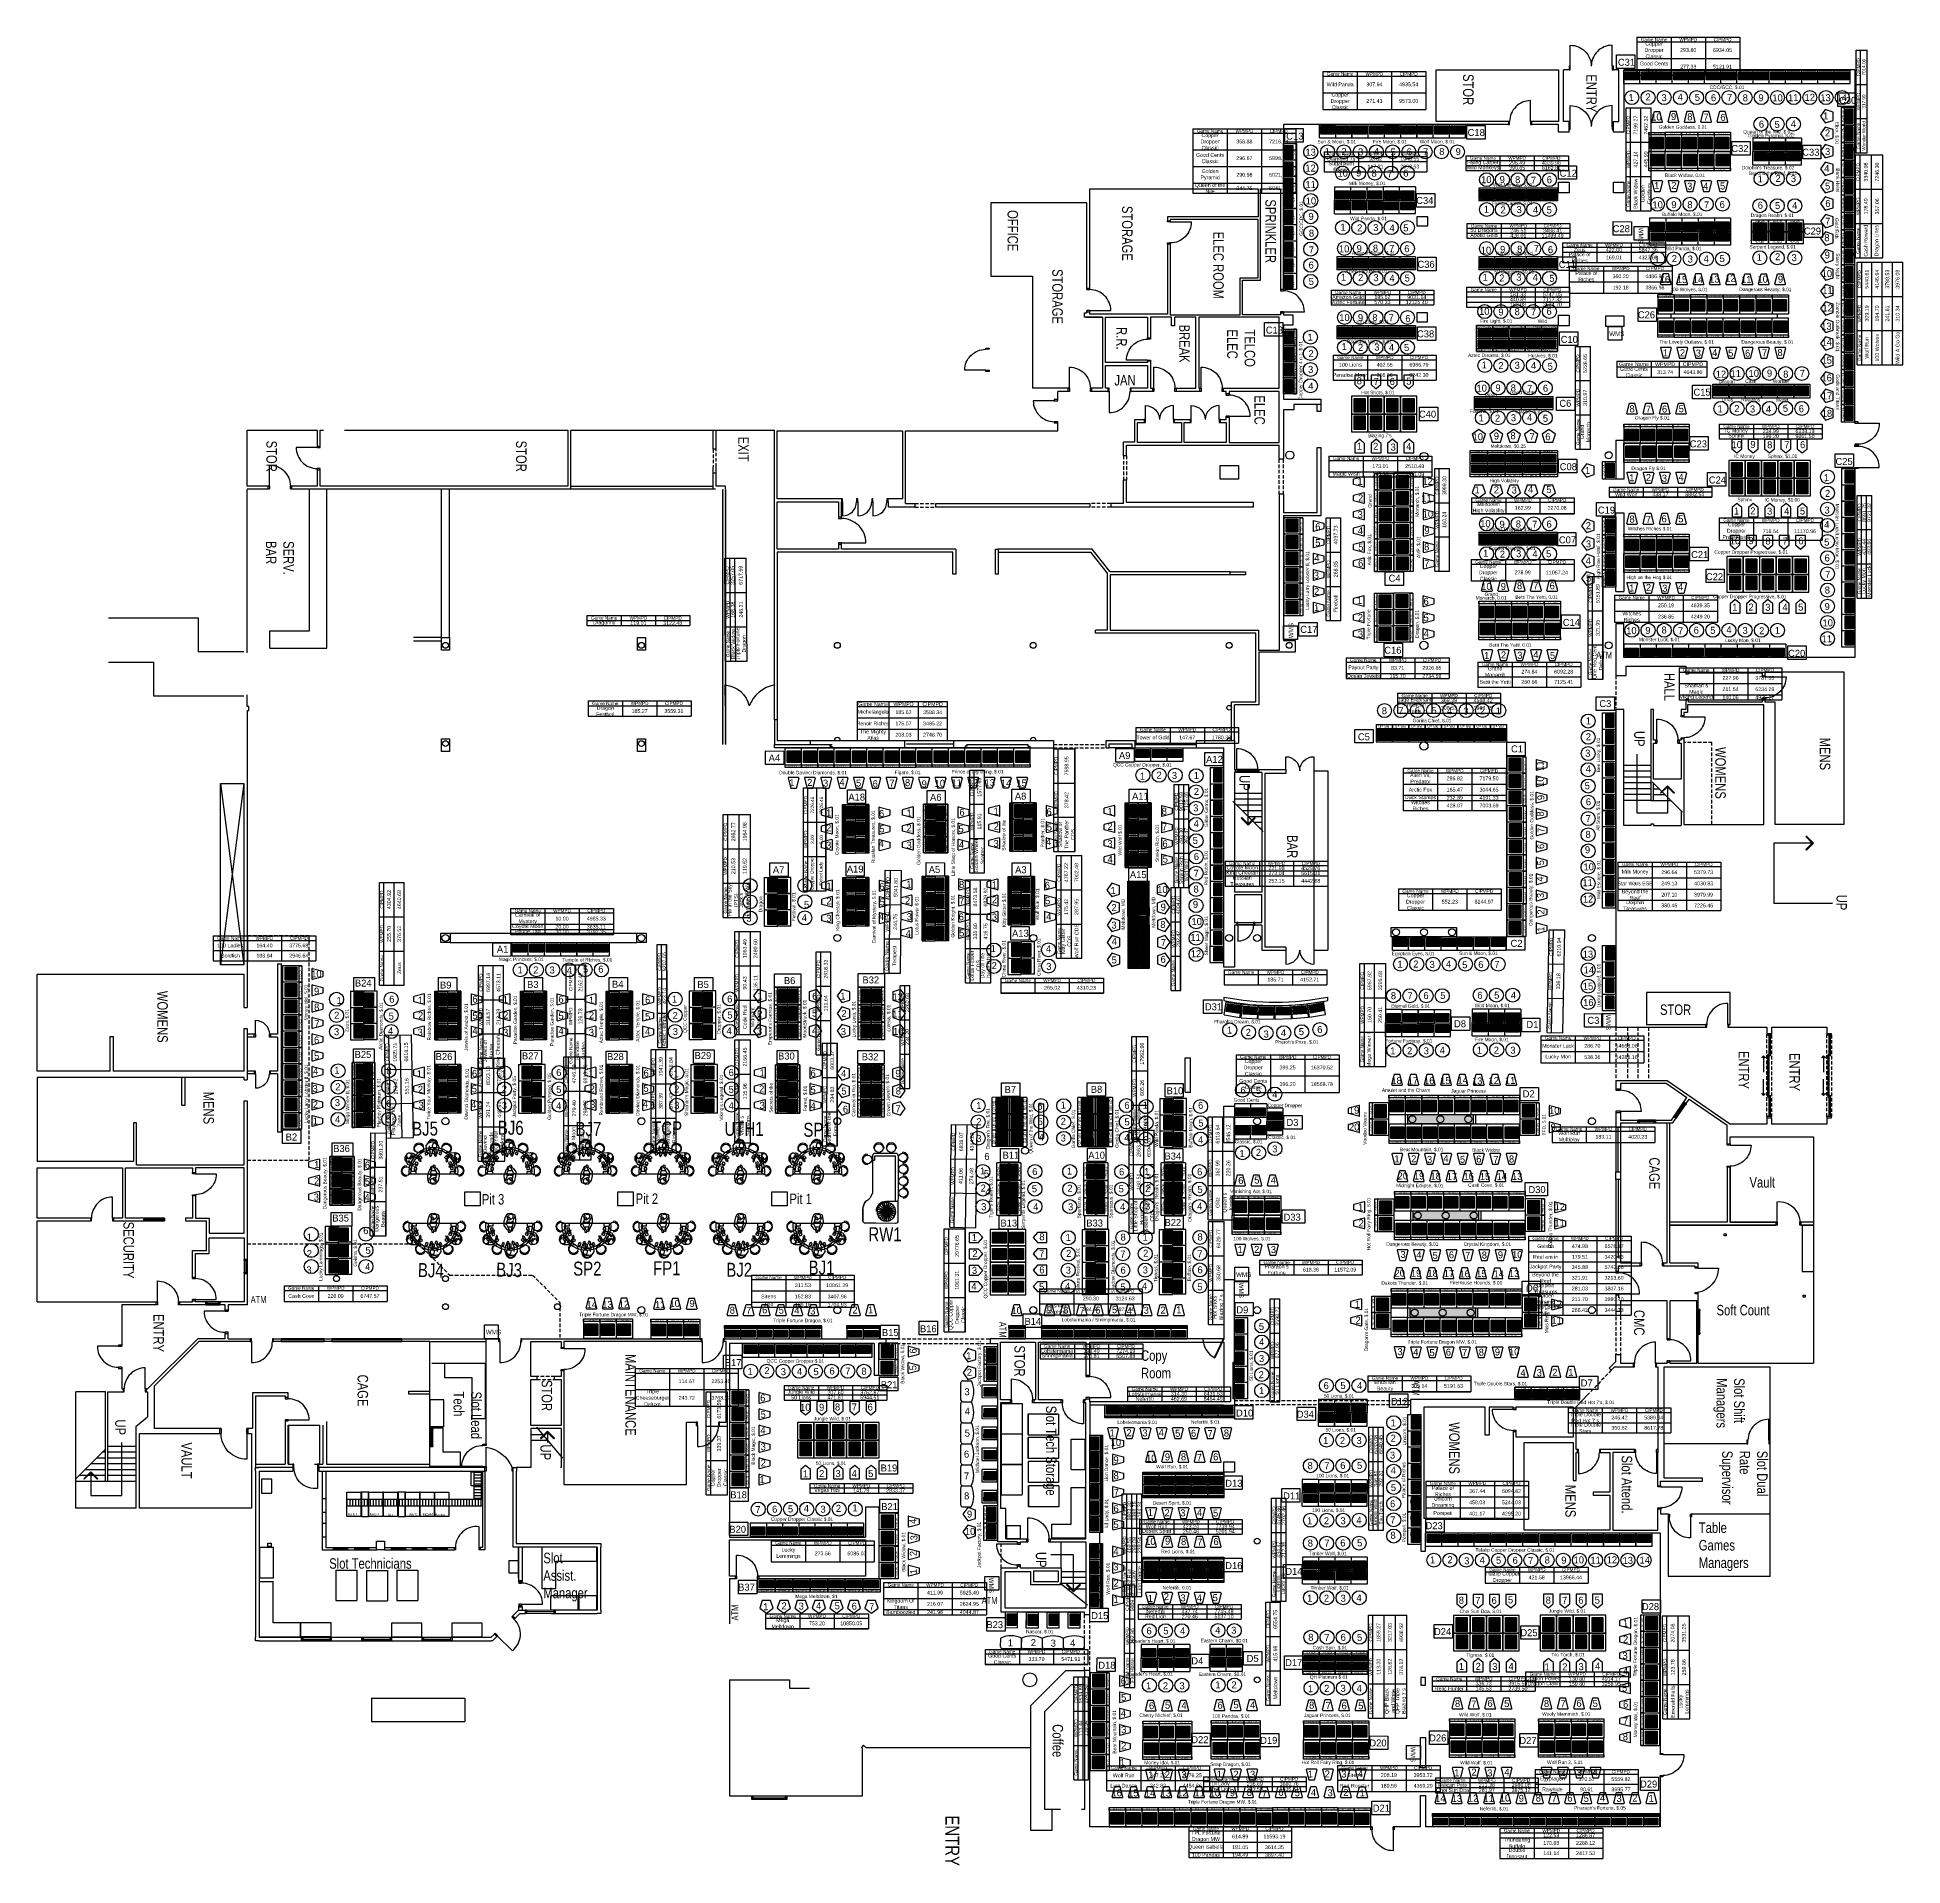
# Model space of a CAD drawing. Header units: inches. Extents: x 3213 to 10275, y -3570 to -435.
# Drawn here: x 7075 to 10275, y -3570 to -435 of the extents above; entities that cross this region are included whole.
import ezdxf
from ezdxf.enums import TextEntityAlignment as Align

# ---------------------------------------------------------------- set-up
doc = ezdxf.new("R2010")
doc.units = ezdxf.units.IN
doc.header["$LTSCALE"] = 24
doc.header["$MEASUREMENT"] = 0
doc.linetypes.add('HIDDEN', pattern=[0.375, 0.25, -0.125])
for name, color, linetype in [('00 Bally Slots', 9, 'Continuous'), ('00 Bank', 7, 'Continuous'), ('00 IGT Slots', 7, 'Continuous'), ('00 MGAM Slots', 173, 'Continuous'), ('00 PT Enrollment', 7, 'Continuous'), ('00 Themes', 7, 'Continuous'), ('00 WMS Slots', 173, 'Continuous'), ('00SDG Game Type', 7, 'Continuous'), ('BACK', 7, 'Continuous'), ('CASE', 192, 'Continuous'), ('EXT  INWALL', 3, 'Continuous'), ('EXT WALL', 3, 'Continuous'), ('F1  BUILTIN', 8, 'Continuous'), ('F1  CLG', 15, 'HIDDEN'), ('F1  COL', 242, 'Continuous'), ('F1  DIM', 4, 'Continuous'), ('F1  DOORS', 1, 'Continuous'), ('F1  WALL', 3, 'Continuous'), ('F1  WINDOW', 1, 'Continuous'), ('F1 NOTE', 4, 'Continuous'), ('F1 WALL-HATCH', 161, 'Continuous'), ('F1 WALL-REMOVE', 8, 'HIDDEN'), ('F1NOTE-CUBE', 4, 'Continuous'), ('F1WALL', 8, 'Continuous'), ('FI  STAIRS', 8, 'Continuous'), ('FP1-BAR-CABINET', 8, 'Continuous'), ('FP1-WALL', 3, 'Continuous'), ('INT  WALL', 3, 'Continuous'), ('Machine Denoms', 7, 'Continuous'), ('PEOPLE', 7, 'Continuous'), ('TABLE', 1, 'Continuous'), ('Table Games', 50, 'Continuous'), ('WALLS', 7, 'Continuous')]:
    doc.layers.add(name, color=color, linetype=linetype)
doc.layers.get('00SDG Game Type').off()
doc.layers.get('Machine Denoms').off()
doc.styles.add('ARCHSTYL', font='HAND.SHX', dxfattribs={"width": 0.8})
doc.styles.add('HAND', font='Hand.shx', dxfattribs={"width": 0.8, "height": 0.5})
doc.dimstyles.new('gDIM-48', dxfattribs={"dimscale": 48, "dimtxt": 0.125, "dimasz": 0.03125, "dimexe": 0.09375, "dimexo": 0.09375, "dimgap": 0.03125, "dimtad": 1, "dimdec": 6, "dimrnd": 0.015625, "dimzin": 3, "dimdsep": 46, "dimlunit": 4, "dimtxsty": 'HAND', "dimblk1": 'RPSLASH', "dimblk2": 'RPSLASH', "dimsah": 1, "dimcen": 0.09375, "dimdle": 0.03125, "dimclrt": 256, "dimadec": 0, "dimazin": 0, "dimtfac": 2, "dimtdec": 6, "dimtofl": 0, "dimtmove": 2, "dimatfit": 3, "dimldrblk": '_RPATick2', "dimfxl": 1, "dimfrac": 2, "dimtzin": 0, "dimarcsym": 0})
doc.dimstyles.new('gDIM192', dxfattribs={"dimscale": 192, "dimtxt": 0.125, "dimasz": 0.03125, "dimexe": 0.09375, "dimexo": 0.09375, "dimgap": 0.03125, "dimtad": 1, "dimdec": 0, "dimrnd": 0.015625, "dimzin": 3, "dimdsep": 46, "dimlunit": 4, "dimtxsty": 'HAND', "dimblk1": 'RPSLASH', "dimblk2": 'RPSLASH', "dimsah": 1, "dimcen": 0.09375, "dimdle": 0.03125, "dimclrt": 256, "dimadec": 0, "dimazin": 0, "dimtfac": 2, "dimtdec": 0, "dimtofl": 0, "dimtmove": 2, "dimatfit": 3, "dimldrblk": '_RPATick2', "dimfxl": 1, "dimfrac": 2, "dimtzin": 0, "dimarcsym": 0})

# ---------------------------------------------------------------- blocks, each defined once
blk = doc.blocks.new('MGAM_WB')
at = {"linetype": 'ByBlock', "lineweight": -3}
h = blk.add_hatch(color=3, dxfattribs=at)
h.set_gradient(color1=(38, 153, 0), color2=(0, 0, 0), centered=1, tint=1)
h.paths.add_polyline_path([(4567.8, -1822.1), (4567.8, -1803.7), (4572.3, -1803.7), (4572.3, -1822.1)], flags=9)
h = blk.add_hatch(color=30, dxfattribs=at)
h.set_gradient(color1=(0, 173, 0), color2=(0, 0, 0), centered=1, tint=1, name='HEMISPHERICAL')
h.paths.add_polyline_path([(4567.8, -1823.3), (4567.8, -1804.8), (4572.3, -1804.8), (4572.3, -1823.3)], flags=9)
h = blk.add_hatch(color=0, dxfattribs=at)
h.dxf.hatch_style = 1
h.set_gradient(color1=(0, 255, 0), tint=0.32, name='CYLINDER')
h.paths.add_polyline_path([(4587.4, -1799), (4575, -1799), (4575, -1823.4), (4587.4, -1823.4)])
at = {"color": 3, "linetype": 'ByBlock', "lineweight": -3}
blk.add_line((4590.3, -1796.2), (4590.3, -1826.2), dxfattribs=at)
at = {"color": 94, "linetype": 'ByBlock', "lineweight": -3}
for points in [[(4531.8, -1811.2), (4540.1, -1822.6), (4553.5, -1818.3), (4553.5, -1804.1), (4540.1, -1799.8)], [(4567.8, -1796.2), (4590.3, -1796.2), (4590.3, -1826.2), (4567.8, -1826.2)]]:
    blk.add_lwpolyline(points, close=True, dxfattribs=at)
at = {"color": 3, "linetype": 'ByBlock', "lineweight": -3}
blk.add_lwpolyline([(4567.8, -1796.2), (4572.2, -1796.2), (4572.2, -1826.2), (4567.8, -1826.2)], close=True, dxfattribs=at)
at = {"color": 0, "linetype": 'ByBlock', "lineweight": -3}
blk.add_lwpolyline([(4575, -1799), (4587.4, -1799), (4587.4, -1823.4), (4575, -1823.4)], close=True, dxfattribs=at)
at = {"color": 7, "linetype": 'ByBlock', "lineweight": -3, "insert": (4568.5, -1821.3), "char_height": 3, "width": 19.502, "attachment_point": 1, "rotation": 90, "style": 'HAND'}
blk.add_mtext('MGAM WB', dxfattribs=at)
blk = doc.blocks.new('_RPATick2')
for p, q in [((-2, 2), (-2.18, 1.82)), ((-2.18, 1.82), (-0.36, 0)), ((-0.36, 0), (-2.18, -1.82)), ((-2, 2), (0, 0)), ((0, 0), (-2, -2)), ((-2, -2), (-2.18, -1.82))]:
    blk.add_line(p, q)
blk.add_lwpolyline([(0, 0), (-1, 0)])
blk = doc.blocks.new('RPSLASH')
blk.add_line((2.76, 0), (-4.5, 0))
at = {"color": 5, "const_width": 0.43}
blk.add_lwpolyline([(-2.15, -2.15), (2.15, 2.15)], dxfattribs=at)
blk = doc.blocks.new('atm')
at = {"layer": 'F1NOTE-CUBE', "color": 106, "style": 'HAND', "width": 0.8}
blk.add_text('ATM', height=12, rotation=90, dxfattribs=at).set_placement((15.1, 5.9))
blk = doc.blocks.new('IGT Round Top')
at = {"linetype": 'ByBlock', "lineweight": -3}
h = blk.add_hatch(color=30, dxfattribs=at)
h.set_gradient(color1=(241, 237, 14), color2=(18, 202, 42), tint=1)
h.paths.add_polyline_path([(4573, -1798.8), (4567.8, -1798.8), (4567.8, -1826.5), (4573, -1826.5)], flags=16)
h.paths.add_polyline_path([(4567.7, -1826.8), (4567.7, -1798.4), (4573.2, -1798.4), (4573.2, -1826.8)], flags=9)
h = blk.add_hatch(color=30, dxfattribs=at)
h.set_gradient(color1=(241, 237, 14), color2=(18, 202, 42), tint=1)
h.paths.add_polyline_path([(4573, -1798.8), (4567.8, -1798.8), (4567.8, -1826.5), (4573, -1826.5)], flags=16)
h.paths.add_polyline_path([(4567.7, -1826.8), (4567.7, -1798.4), (4573.2, -1798.4), (4573.2, -1826.8)], flags=9)
h = blk.add_hatch(color=0, dxfattribs=at)
h.dxf.hatch_style = 1
h.set_gradient(color1=(255, 255, 0), tint=0.32, name='CYLINDER')
h.paths.add_polyline_path([(4587.5, -1801.5), (4576, -1801.5), (4576, -1824), (4587.5, -1824)])
at = {"color": 0, "linetype": 'ByBlock', "lineweight": -3}
blk.add_lwpolyline([(4576, -1801.5), (4587.5, -1801.5), (4587.5, -1824), (4576, -1824)], close=True, dxfattribs=at)
at = {"layer": '00 IGT Slots', "color": 30, "ltscale": 25}
for p, q in [((4549.5, -1803.4), (4531.8, -1808)), ((4531.8, -1817.3), (4531.8, -1808)), ((4549.5, -1821.9), (4531.8, -1817.3)), ((4550.5, -1820.9), (4550.5, -1804.4))]:
    blk.add_line(p, q, dxfattribs=at)
at = {"layer": '00 IGT Slots', "color": 30}
for p, q in [((4567.8, -1798.8), (4590.3, -1798.8)), ((4590.3, -1826.5), (4590.3, -1798.8)), ((4567.8, -1826.5), (4590.3, -1826.5))]:
    blk.add_line(p, q, dxfattribs=at)
at = {"layer": '00 IGT Slots', "color": 30, "linetype": 'ByBlock', "lineweight": -3}
blk.add_lwpolyline([(4567.8, -1798.8), (4573, -1798.8), (4573, -1826.5), (4567.8, -1826.5)], close=True, dxfattribs=at)
at = {"layer": '00 IGT Slots', "color": 30, "ltscale": 25}
for centre, start, end in [((4549.5, -1804.4), 0, 90), ((4549.5, -1820.9), 270, 0)]:
    blk.add_arc(centre, 1, start, end, dxfattribs=at)
at = {"layer": '00 IGT Slots', "color": 7, "linetype": 'ByBlock', "lineweight": -3, "insert": (4568.5, -1826), "char_height": 3, "width": 27.228, "attachment_point": 1, "rotation": 90, "style": 'HAND'}
blk.add_mtext('IGT GK Upright', dxfattribs=at)
blk = doc.blocks.new('Western Money System')
at = {"layer": 'F1 NOTE', "color": 1}
for p, q in [((-11.7, 0), (-11.7, 24)), ((-11.7, 24), (11.7, 24)), ((11.7, 0), (-11.7, 0)), ((11.7, 24), (11.7, 0))]:
    blk.add_line(p, q, dxfattribs=at)
at = {"layer": 'F1 NOTE', "color": 1, "insert": (-9.7, 15.3), "char_height": 8, "width": 21.329, "attachment_point": 1, "style": 'HAND'}
blk.add_mtext('{\\Fhand.shx;WMS}', dxfattribs=at)
blk = doc.blocks.new('*X38')
at = {"color": 0}
for p, q in [((166.650187, -3.30852), (164.539202, -1.197536)), ((164.540986, -1.629108), (164.972558, -1.197536)), ((166.013162, -3.378602), (164.647166, -2.012606)), ((164.694312, -2.182888), (165.679665, -1.197536)), ((164.847639, -2.736668), (166.386772, -1.197536)), ((165.376138, -3.448685), (164.917905, -2.990452)), ((165.000966, -3.290448), (167.093878, -1.197536)), ((167.287211, -3.238438), (165.246309, -1.197536)), ((165.571308, -3.427213), (167.800985, -1.197536)), ((167.924236, -3.168356), (165.953416, -1.197536)), ((166.365823, -3.339804), (168.508092, -1.197536)), ((168.56126, -3.098273), (166.660522, -1.197536)), ((167.160338, -3.252396), (169.215199, -1.197536)), ((169.198285, -3.028191), (167.367629, -1.197536)), ((167.954854, -3.164987), (169.922305, -1.197536)), ((169.835309, -2.958109), (168.074736, -1.197536)), ((168.749369, -3.077579), (170.629412, -1.197536)), ((170.472334, -2.888027), (168.781843, -1.197536)), ((171.109358, -2.817945), (169.48895, -1.197536)), ((169.543885, -2.99017), (171.336519, -1.197536)), ((171.746383, -2.747862), (170.196056, -1.197536)), ((170.3384, -2.902762), (172.043626, -1.197536)), ((173.119299, -3.413671), (170.903163, -1.197536)), ((171.132915, -2.815353), (172.750733, -1.197536)), ((173.826406, -3.413671), (171.61027, -1.197536)), ((171.927431, -2.727944), (173.457839, -1.197536)), ((174.533512, -3.413671), (172.317377, -1.197536)), ((172.434331, -2.928151), (174.164946, -1.197536)), ((172.813743, -3.255846), (174.872053, -1.197536)), ((175.06743, -3.240482), (173.024483, -1.197536)), ((173.363024, -3.413671), (175.26323, -1.513465)), ((175.139434, -2.60538), (173.73159, -1.197536)), ((174.070131, -3.413671), (175.172811, -2.310991)), ((175.211439, -1.970278), (174.438697, -1.197536)), ((174.777237, -3.413671), (175.082391, -3.108518)), ((175.283444, -1.335176), (175.145804, -1.197536))]:
    blk.add_line(p, q, dxfattribs=at)
blk = doc.blocks.new("7'BJ Table")
at = {"layer": 'BACK'}
blk.add_line((0, 0), (84, 0), dxfattribs=at)
for centre, radius, start, end in [((42, -3.8), 42.2, 174.7949, 5.2051), ((42.1, -3.9), 38.4, 181.5221, 358.2954)]:
    blk.add_arc(centre, radius, start, end, dxfattribs=at)
at = {"layer": 'TABLE', "color": 7, "linetype": 'Continuous'}
for p, q in [((12.6, 0.1), (12.6, -4.9)), ((12.6, -4.9), (3.6, -4.9)), ((71.5, 0), (71.5, -5)), ((71.5, -5), (80.5, -5))]:
    blk.add_line(p, q, dxfattribs=at)
for points in [[(13, -11.9), (13, -8.4), (8.5, -8.4), (8.5, -11.9)], [(16.2, -19.9), (14.9, -16.7), (10.7, -18.4), (12, -21.6)], [(23.1, -28.8), (20.6, -26.3), (17.4, -29.5), (19.9, -32)], [(63.8, -26), (61.3, -28.4), (64.5, -31.6), (67, -29.1)], [(69.4, -16.2), (68, -19.4), (72.2, -21.1), (73.5, -17.9)], [(70.5, -7.8), (70.5, -11.3), (75, -11.3), (75, -7.8)], [(32.9, -34.4), (29.6, -33.1), (27.9, -37.2), (31.1, -38.5)], [(44, -35.8), (40.5, -35.8), (40.5, -40.3), (44, -40.3)], [(54.9, -32.8), (51.6, -34.2), (53.4, -38.3), (56.6, -37)]]:
    blk.add_lwpolyline(points, close=True, dxfattribs=at)
blk = doc.blocks.new("7'BJ People")
at = {"layer": 'PEOPLE', "color": 7, "linetype": 'Continuous'}
for p, q in [((31.7, 2.8), (31.5, -4)), ((33.6, 10.6), (31.7, 2.8)), ((36, 14.3), (33.6, 10.6)), ((38.8, 16.2), (36, 14.3)), ((36, -1), (36.9, 2.3)), ((37.8, 6.5), (36.7, 2.4)), ((36.8, 12.3), (37.4, 9.9)), ((36.9, 2.3), (44, 1.5)), ((37.4, 9.9), (37.8, 6.5)), ((38.3, 12.4), (39.5, 14.7)), ((39.1, 7.3), (38.3, 12.4)), ((43.8, 16.8), (38.8, 16.2)), ((40.2, 5.8), (39.1, 7.3)), ((39.5, 14.7), (43.8, 15.7)), ((40.9, 10.4), (39.6, 10.5)), ((40.9, 5.4), (40.2, 5.8)), ((43.2, 7.1), (40.9, 10.4)), ((43.3, 6.5), (40.9, 5.4)), ((44.8, 7.4), (43.2, 7.1)), ((51, 13.7), (43.8, 16.8)), ((43.8, 15.7), (46.1, 15.4)), ((44, 1.5), (46.7, 3.8)), ((46.8, 9), (44.8, 7.4)), ((46.1, 15.4), (47, 12.6)), ((49.3, 8.5), (46.7, 4.2)), ((46.7, 3.8), (47.2, -0.5)), ((47, 12.6), (46.8, 9)), ((47.2, -0.5), (49.1, 0.5)), ((49.1, 0.5), (49.3, -0.1)), ((50.3, 11.7), (49.3, 8.5)), ((50.4, -3.7), (52.3, 2.6)), ((52.1, 7.1), (51, 13.7)), ((52.3, 2.6), (52.1, 7.1)), ((-2.3, -27.5), (-3.4, -30.4)), ((-3.4, -30.4), (-2.7, -33.1)), ((-1.4, -23.1), (-2.3, -24.9)), ((-2.3, -24.9), (-1.8, -27.3)), ((-1.8, -27.3), (-2.3, -27.5)), ((-1.5, -26.8), (0, -25.7)), ((1, -21.1), (-1.4, -23.1)), ((0, -25.7), (1.7, -24.9)), ((1.3, -21), (1, -21.1)), ((6.8, -15), (1.3, -21)), ((1.7, -24.9), (3.9, -24.7)), ((3.2, -26.7), (1.8, -28.1)), ((1.8, -28.1), (2.1, -28.3)), ((4.5, -22.6), (2.1, -22.9)), ((2.1, -22.9), (3.9, -23.6)), ((2.1, -28.3), (3.5, -28.9)), ((3.9, -23.6), (2.4, -24.3)), ((4.1, -26), (3.2, -26.7)), ((5.8, -27.5), (3.5, -26.4)), ((3.5, -28.9), (4.4, -30)), ((3.9, -24.7), (5.4, -25.5)), ((4.6, -31), (4, -31.5)), ((4, -31.5), (6.2, -31.6)), ((4.9, -25.9), (4.1, -26)), ((4.4, -30), (4.6, -31)), ((7.1, -19.2), (4.5, -22.6)), ((5.4, -26.1), (4.9, -25.9)), ((7.7, -23.3), (5.1, -22.3)), ((5.3, -31.4), (5.9, -30.2)), ((5.4, -25.5), (5.4, -26.1)), ((6.5, -28.2), (5.8, -27.5)), ((5.9, -30.2), (6.4, -29.6)), ((6.2, -31.6), (6.4, -32.2)), ((6.4, -29.6), (6.6, -28.8)), ((6.6, -28.8), (6.5, -28.2)), ((8.8, -15.1), (6.8, -15)), ((10.2, -16.5), (7.1, -19.2)), ((10.9, -27.6), (7.7, -23.3)), ((11.5, -13.3), (8.8, -15.1)), ((14.7, -15), (9.7, -16.1)), ((9.7, -16.1), (10.2, -16.5)), ((10.8, -32.1), (12.1, -30.4)), ((12.1, -30.4), (10.9, -27.6)), ((15, -12.1), (11.5, -13.3)), ((14.9, -31.1), (12.2, -33.3)), ((15.5, -12.7), (13.5, -14.7)), ((13.5, -14.7), (14.9, -14.5)), ((14.4, -36.4), (18.6, -30.3)), ((14.9, -14.5), (14.7, -15)), ((16.4, -28.1), (14.9, -31.1)), ((15.5, -12.7), (15, -12.1)), ((17.5, -28.8), (16.4, -28.1)), ((17.8, -25.4), (16.6, -28.3)), ((17.6, -22.6), (17.8, -25.4)), ((17.9, -22.6), (17.6, -22.6)), ((18.5, -23.7), (17.9, -22.6)), ((18.2, -29), (19.8, -26.6)), ((18.6, -30.3), (18.2, -29)), ((19, -21.2), (18.5, -23.7)), ((19.6, -20.5), (19, -21.2)), ((20.7, -23.3), (19.6, -20.5)), ((19.8, -26.6), (20.7, -23.3)), ((31.5, -4), (36.2, -10.4)), ((33.7, -1.3), (36, -1)), ((36, -1.6), (33.7, -1.3)), ((38.9, -7.4), (36, -1.6)), ((36.2, -10.4), (36.8, -10)), ((37.9, -31.3), (36.5, -33.2)), ((36.8, -10), (37.1, -10.6)), ((37.1, -10.6), (37.5, -10.4)), ((37.5, -10.4), (38.5, -11.8)), ((39.9, -31.6), (37.9, -31.3)), ((38.5, -11.8), (39.3, -15)), ((38.8, -7.9), (38.9, -7.4)), ((39.4, -8.6), (38.8, -7.9)), ((39.3, -15), (41.9, -15.6)), ((40.1, -9.1), (39.4, -8.6)), ((39.9, -31.6), (40.3, -32.2)), ((41.3, -12), (40.1, -9.1)), ((43.4, -13.3), (41.3, -12)), ((41.7, -13.5), (43.4, -13.9)), ((42.8, -14.2), (41.7, -13.5)), ((41.9, -15.6), (42.8, -14.2)), ((43.4, -13.9), (43.4, -13.3)), ((44.7, -8.9), (44.3, -11)), ((44.3, -11), (44.6, -11.2)), ((46.1, -9.9), (44.5, -13.4)), ((44.5, -13.4), (44.6, -13.9)), ((44.6, -11.2), (45, -10.1)), ((44.6, -13.9), (46.4, -12.2)), ((46.4, -7.2), (44.7, -8.9)), ((45, -10.1), (46.1, -9.9)), ((47.3, -0.6), (45.2, -7)), ((45.2, -7), (46.4, -7.2)), ((46.6, -30.6), (45.7, -31.1)), ((45.7, -31.1), (46.4, -32.8)), ((46.4, -12.2), (48.1, -7.8)), ((49, -32), (46.6, -30.6)), ((49.3, -0.1), (47.3, -0.6)), ((48.1, -7.8), (48.5, -8.1)), ((48.5, -8.1), (50.4, -3.7)), ((63.4, -21.6), (62.9, -22.2)), ((62.9, -22.2), (64.9, -25.3)), ((63.4, -21.6), (65.9, -23)), ((64.9, -25.3), (67.3, -27.6)), ((65.9, -23), (65.3, -21.7)), ((65.3, -21.7), (65.9, -21.8)), ((65.9, -21.8), (68, -26.4)), ((67.3, -27.6), (67.6, -29.5)), ((67.6, -29.5), (74.7, -33.5)), ((68, -26.4), (68.3, -25.9)), ((68.3, -25.9), (71.6, -28.3)), ((72.6, -14.1), (70.1, -15.8)), ((70.1, -15.8), (71, -16.2)), ((71, -16.2), (73.5, -16.1)), ((71.6, -28.3), (75.5, -30)), ((76.1, -14.3), (72.6, -14.1)), ((73.5, -16.1), (72.6, -17)), ((72.6, -17.3), (75.3, -16.5)), ((72.6, -17), (72.6, -17.3)), ((75.5, -26.8), (75.1, -29.5)), ((75.3, -16.5), (78.3, -17)), ((78.9, -22.7), (75.5, -26.8)), ((75.5, -30), (76.3, -32.4)), ((78.7, -15.3), (76.1, -14.3)), ((76.3, -32.4), (76.6, -30.4)), ((76.6, -30.4), (77.6, -31.7)), ((77.7, -30.2), (78.2, -28.5)), ((78.4, -32.3), (77.7, -30.2)), ((78.6, -16), (78.2, -17.2)), ((78.2, -17.2), (81.5, -18)), ((78.2, -28.5), (78.8, -28.4)), ((79.9, -14.6), (78.7, -15.3)), ((78.8, -28.4), (78.7, -29)), ((78.7, -29), (78.9, -29.7)), ((81.4, -20.9), (78.9, -22.7)), ((78.9, -29.7), (79.8, -30.4)), ((80.3, -19.3), (79, -17.8)), ((80, -27.7), (79.4, -30.2)), ((79.8, -30.4), (81.5, -31.5)), ((86.8, -17.3), (79.9, -14.6)), ((80.5, -26.9), (80, -27.7)), ((80.7, -21.4), (80.3, -19.3)), ((81.1, -26.6), (80.5, -26.9)), ((81.9, -26.7), (81.1, -26.6)), ((83.4, -21.8), (81.4, -20.9)), ((81.5, -18), (84.2, -20.2)), ((81.5, -31.5), (81.6, -31.2)), ((81.6, -31.2), (81.8, -29.6)), ((81.8, -29.6), (82.7, -28.5)), ((82.7, -27), (81.9, -26.7)), ((83.9, -27.3), (82.7, -27)), ((82.7, -28.5), (83.7, -28.1)), ((84.6, -23.6), (83.4, -21.8)), ((83.7, -28.1), (84.3, -28.5)), ((84, -26.4), (84.4, -26)), ((84.3, -28.5), (84, -26.4)), ((84.2, -20.2), (84.6, -23.6)), ((84.4, -26), (85.6, -26.5)), ((85.6, -26.5), (87.3, -28.3)), ((88.6, -24.8), (86.8, -17.3)), ((87.3, -28.6), (88.6, -24.8)), ((88.6, -31.8), (87.3, -28.6)), ((87.4, -34.7), (88.6, -31.8)), ((-2.7, -33.1), (-0.1, -34.9)), ((-0.1, -34.9), (3.3, -34.4)), ((3.3, -34.4), (6.7, -36.5)), ((5.7, -33.2), (3.6, -34.5)), ((6.4, -32.2), (5.7, -33.2)), ((6.7, -36.5), (14.4, -36.4)), ((8.7, -32.9), (10.8, -32.1)), ((12.2, -33.3), (8.7, -32.9)), ((33.6, -41.5), (32.5, -46.4)), ((32.5, -46.4), (33.1, -48.6)), ((33.1, -48.6), (36.3, -53.2)), ((35, -37.8), (33.6, -41.5)), ((35.3, -36.6), (35, -37.8)), ((37.9, -38.5), (35, -37.8)), ((36.7, -34.5), (35.3, -36.6)), ((37.7, -37.3), (35.3, -36.6)), ((36.3, -46.4), (36.2, -50.3)), ((36.2, -50.3), (37.7, -52.5)), ((37.8, -45.5), (36.3, -46.4)), ((36.3, -53.2), (40.9, -55)), ((36.5, -33.2), (36.7, -34.5)), ((39.3, -46.1), (36.8, -46.7)), ((37.7, -37.3), (38, -36)), ((38.2, -37.4), (37.7, -37.3)), ((38, -43.4), (37.7, -44.7)), ((37.7, -52.5), (39.5, -53.1)), ((38.5, -44.6), (37.8, -45.5)), ((37.9, -38.6), (38.2, -37.4)), ((37.9, -43.3), (38.1, -38.6)), ((38.1, -38.6), (37.9, -38.6)), ((42.9, -43.1), (37.9, -43.3)), ((38, -36), (39.6, -35.1)), ((39.5, -44.5), (38.5, -44.6)), ((39.1, -33.3), (40.3, -32.2)), ((39.2, -34.2), (39.1, -33.3)), ((40.1, -33.3), (39.2, -34.2)), ((41.2, -46.1), (39.3, -46.1)), ((40.1, -45.2), (39.5, -44.5)), ((39.5, -53.1), (41.6, -52.9)), ((39.6, -35.1), (40.6, -33.6)), ((40.6, -33.6), (40.1, -33.3)), ((41.5, -45.3), (40.1, -45.2)), ((40.9, -55), (46.2, -54.9)), ((41.7, -45.6), (41.2, -46.1)), ((41.6, -52.9), (43.3, -51.7)), ((42.3, -45.2), (41.7, -45.6)), ((44, -46.9), (42.3, -45.2)), ((47.6, -44.2), (42.9, -43.1)), ((43.3, -51.7), (44, -48.7)), ((44, -48.7), (44, -46.9)), ((45.7, -32.4), (45.1, -32.5)), ((45.1, -32.5), (46.1, -35.4)), ((46, -33.4), (45.7, -32.4)), ((46.4, -32.8), (46, -33.4)), ((46.1, -35.4), (47.8, -37.3)), ((46.2, -54.9), (51.7, -53.3)), ((47.8, -37.3), (47.3, -37.8)), ((47.3, -37.8), (49.8, -41.8)), ((49.1, -45.2), (47.6, -44.2)), ((49, -45.2), (48.6, -48.6)), ((49.6, -34.3), (49, -32)), ((49.8, -41.8), (49.1, -45.2)), ((49.4, -36.7), (49.6, -34.3)), ((50.7, -36.3), (49.4, -36.7)), ((53.5, -39.2), (50.7, -36.3)), ((51.7, -53.3), (55.1, -49.1)), ((54.7, -42.9), (53.5, -39.2)), ((55.1, -49.1), (54.7, -42.9)), ((74.7, -33.5), (74.8, -33.8)), ((74.8, -33.8), (77.3, -35.7)), ((77.3, -35.7), (79.3, -36.2)), ((79.6, -33.7), (78.4, -32.3)), ((79.3, -36.2), (81.5, -35.2)), ((80.9, -35), (79.6, -33.7)), ((81.5, -35.2), (81.8, -35.6)), ((81.8, -35.6), (84.9, -36)), ((84.9, -36), (87.4, -34.7))]:
    blk.add_line(p, q, dxfattribs=at)
at = {"layer": 'TABLE', "color": 7, "linetype": 'Continuous'}
for p, q in [((-1.5, 1.7), (-1.5, 3.2)), ((47.1, 0), (36.2, 0)), ((44.8, 2.2), (46.9, 2.2)), ((88.3, 2), (88.3, 3.5)), ((-1.5, -13.3), (-1.5, -14.8)), ((0.7, -21), (-0.1, -19.7)), ((36, -1.6), (36, -1)), ((38.2, -6), (45.5, -6)), ((47.3, -0.6), (47.2, -0.5)), ((88.3, -13), (88.3, -14.5)), ((13.4, -40.4), (12.1, -39.6)), ((26.4, -47.9), (27.7, -48.6)), ((34.6, -50.7), (34.3, -50.7)), ((60.3, -47.9), (59, -48.7)), ((73.3, -40.4), (74.6, -39.7))]:
    blk.add_line(p, q, dxfattribs=at)
for centre in [(-1.5, -5.8), (88.3, -5.5), (19.9, -44.1), (66.8, -44.2)]:
    blk.add_circle(centre, 7.5, dxfattribs=at)
for centre, radius, start, end in [((-1.5, -5.8), 9, 89.9648, 269.9648), ((88.3, -5.5), 9, 269.9648, 89.9648), ((4.4, -27.5), 9, 119.9648, 217.0288), ((4.4, -27.5), 7.5, 110.9924, 192.3072), ((82.2, -27.2), 9, 305.8467, 54.9749), ((82.2, -27.2), 7.5, 325.7779, 39.1063), ((4.4, -27.5), 9, 219.4664, 282.2526), ((4.4, -27.5), 7.5, 250.9149, 268.5821), ((19.9, -44.1), 9, 149.9648, 329.9648), ((43.3, -50.7), 9, 179.9648, 345.9727), ((43.3, -50.7), 7.5, 196.5445, 336.4239), ((66.8, -44.2), 9, 209.9648, 29.9648), ((82.2, -27.2), 9, 255.1873, 283.9229)]:
    blk.add_arc(centre, radius, start, end, dxfattribs=at)
at = {"layer": 'CASE'}
blk.add_blockref("7'BJ Table", (0, 0), dxfattribs=at)
at = {"layer": 'TABLE', "color": 0, "extrusion": (0, 0, -1), "zscale": -1, "rotation": 180.0352041528444}
blk.add_blockref('*X38', (128.2, -1.1), dxfattribs=at)
blk = doc.blocks.new('Table Chair')
at = {"layer": 'CASE', "color": 0}
for p, q in [((-7.5, 9), (-9, 9)), ((7.5, 9), (9, 9))]:
    blk.add_line(p, q, dxfattribs=at)
blk.add_circle((0, 9), 7.5, dxfattribs=at)
blk.add_arc((0, 9), 9, 179.7543, 359.7543, dxfattribs=at)
blk = doc.blocks.new("10' Roulette")
at = {"layer": 'CASE', "color": 0}
for p, q in [((23.6, 58.7), (3.1, 58.8)), ((50.8, 42.6), (50.6, 42.6)), ((51, 42.6), (50.8, 42.6)), ((108, 42.3), (50.8, 42.6)), ((107, 40.9), (107, 39.9)), ((108.4, 38.4), (114.9, 38.4)), ((115, 42.4), (108.5, 42.4)), ((114.9, 38.4), (114.9, 2.7)), ((119, 4.6), (119, 38.4)), ((36.3, -1.3), (36.4, 19.3)), ((36.3, 2.7), (114.9, 2.7))]:
    blk.add_line(p, q, dxfattribs=at)
for points in [[(78.1, -1.5), (2.8, -1.2, -0.414214), (-1.2, 2.8), (-1, 36.4, -0.414214)], [(-1, 36.4), (-0.9, 54.8, -0.414214), (3.1, 58.8), (22.1, 58.7, -0.165209), (36.7, 53.7)], [(22.1, 58.7, -0.188333), (38.3, 52.3)], [(38.3, 52.3, 0.24785), (50.6, 42.6)], [(119, 2.4), (119, 4.6, 0.414214)], [(73.3, -1.5), (61.5, -1.4, -0.414214)], [(115, -1.6), (78.1, -1.5, -0.414214)]]:
    blk.add_lwpolyline(points, format="xyb", dxfattribs=at)
for points in [[(18.9, 18.6), (10.9, 32.5, 0.065543), (7.6, 30)], [(18.9, 18.6), (14.8, 34.1, 0.065543), (10.9, 32.5)], [(18.9, 18.6), (18.9, 34.6, 0.065543), (14.8, 34.1)], [(18.9, 18.6), (23.1, 34, 0.065543), (18.9, 34.6)], [(18.9, 18.6), (26.9, 32.4, 0.065543), (23.1, 34)], [(18.9, 18.6), (30.2, 29.9, 0.065543), (26.9, 32.4)], [(18.9, 18.6), (3.4, 22.8, 0.065543), (2.9, 18.7)], [(18.9, 18.6), (2.9, 18.7, 0.065543), (3.4, 14.5)], [(18.9, 18.6), (5, 26.7, 0.065543), (3.4, 22.8)], [(18.9, 18.6), (3.4, 14.5, 0.065543), (5, 10.7)], [(18.9, 18.6), (7.6, 30, 0.065543), (5, 26.7)], [(18.9, 18.6), (5, 10.7, 0.065543), (7.5, 7.3)], [(18.9, 18.6), (7.5, 7.3, 0.065543), (10.8, 4.8)], [(18.9, 18.6), (10.8, 4.8, 0.065543), (14.7, 3.2)], [(18.9, 18.6), (14.7, 3.2, 0.065543), (18.8, 2.6)], [(18.9, 18.6), (18.8, 2.6, 0.065543), (22.9, 3.1)], [(18.9, 18.6), (32.8, 26.5, 0.065543), (30.2, 29.9)], [(18.9, 18.6), (34.3, 22.7, 0.065543), (32.8, 26.5)], [(18.9, 18.6), (34.9, 18.5, 0.065543), (34.3, 22.7)], [(18.9, 18.6), (22.9, 3.1, 0.065543), (26.8, 4.7)], [(18.9, 18.6), (26.8, 4.7, 0.065543), (30.1, 7.2)], [(18.9, 18.6), (30.1, 7.2, 0.065543), (32.7, 10.5)], [(18.9, 18.6), (32.7, 10.5, 0.065543), (34.3, 14.4)], [(18.9, 18.6), (34.3, 14.4, 0.065543), (34.9, 18.5)]]:
    blk.add_lwpolyline(points, format="xyb", close=True, dxfattribs=at)
for centre, radius, start, end in [((19.4, 19.3), 17, 359.7543, 89.7543), ((108.5, 40.9), 1.5, 89.7543, 179.7543), ((108.5, 39.9), 1.5, 179.7543, 269.7543), ((114.9, 38.3), 4.06, 0.698, 89.4577), ((115, 2.4), 4, 269.7543, 359.7543)]:
    blk.add_arc(centre, radius, start, end, dxfattribs=at)
for p, rotation in [((108.6, 60), 180), ((137, 31.6), 90), ((137, 10.2), 90)]:
    blk.add_blockref('Table Chair', p, dxfattribs=dict(at, rotation=rotation))
for p in [(51.2, -19.1), (71.4, -19), (91.8, -19), (111.9, -18.6)]:
    blk.add_blockref('Table Chair', p, dxfattribs=at)
blk = doc.blocks.new('SDG M-9000')
at = {"linetype": 'ByBlock', "lineweight": -3}
h = blk.add_hatch(color=0, dxfattribs=at)
h.dxf.hatch_style = 1
h.set_gradient(color1=(102, 0, 204), tint=0.32, name='CYLINDER')
h.paths.add_polyline_path([(16.4, 25), (2.5, 25), (2.5, 2.5), (16.4, 2.5)])
at = {"color": 192, "linetype": 'ByBlock', "lineweight": -3}
blk.add_lwpolyline([(2.5, 25), (16.4, 25), (16.4, 2.5), (2.5, 2.5)], close=True, dxfattribs=at)
at = {"layer": '00 Bally Slots', "color": 192, "ltscale": 25}
for p, q in [((22.9, 27.8), (0, 27.8)), ((0, 0), (0, 27.8)), ((22.9, 0), (0, 0)), ((22.9, 0), (22.9, 27.8))]:
    blk.add_line(p, q, dxfattribs=at)
at = {"layer": '00 Bally Slots', "color": 192}
blk.add_circle((46.8, 14), 12, dxfattribs=at)
blk = doc.blocks.new('IGT UR')
at = {"linetype": 'ByBlock', "lineweight": -3}
h = blk.add_hatch(color=7, dxfattribs=at)
h.set_gradient(color1=(241, 237, 14), color2=(18, 202, 42), tint=1)
h.paths.add_polyline_path([(-22.4, 4.8), (-22.4, 20.2), (-17.9, 20.2), (-17.9, 4.8)], flags=9)
h = blk.add_hatch(color=0, dxfattribs=at)
h.dxf.hatch_style = 1
h.set_gradient(color1=(255, 255, 0), tint=0.32, name='CYLINDER')
h.paths.add_polyline_path([(-2.5, 25), (-15.1, 25), (-15.1, 2.5), (-2.5, 2.5)])
at = {"layer": '00 IGT Slots', "linetype": 'ByBlock', "lineweight": -3}
h = blk.add_hatch(color=7, dxfattribs=at)
h.set_gradient(color1=(241, 237, 14), color2=(18, 202, 42), tint=1)
h.paths.add_polyline_path([(-18.1, 27.8), (-21.8, 27.8), (-21.8, 0), (-18.1, 0)])
at = {"color": 0, "linetype": 'ByBlock', "lineweight": -3}
blk.add_lwpolyline([(-15.1, 25), (-2.5, 25), (-2.5, 2.5), (-15.1, 2.5)], close=True, dxfattribs=at)
at = {"layer": '00 IGT Slots', "color": 20, "ltscale": 25}
for p, q in [((-40, 23.2), (-57.8, 18.6)), ((-57.8, 9.3), (-57.8, 18.6)), ((-40, 4.8), (-57.8, 9.3)), ((-39, 5.8), (-39, 22.3))]:
    blk.add_line(p, q, dxfattribs=at)
at = {"layer": '00 IGT Slots', "color": 20}
for p, q in [((-21.8, 0), (-21.8, 27.8)), ((-21.8, 27.8), (0, 27.8)), ((0, 0), (-21.8, 0)), ((0, 27.8), (0, 0))]:
    blk.add_line(p, q, dxfattribs=at)
at = {"layer": '00 IGT Slots', "color": 20, "linetype": 'ByBlock', "lineweight": -3}
blk.add_lwpolyline([(-21.8, 27.8), (-18.1, 27.8), (-18.1, 0), (-21.8, 0)], close=True, dxfattribs=at)
at = {"layer": '00 IGT Slots', "color": 20, "ltscale": 25}
for centre, start, end in [((-40, 22.3), 0, 90), ((-40, 5.8), 270, 0)]:
    blk.add_arc(centre, 1, start, end, dxfattribs=at)
at = {"layer": '00 IGT Slots', "color": 7, "linetype": 'ByBlock', "lineweight": -3, "insert": (-21.4, 5.5), "char_height": 3, "width": 15.273, "attachment_point": 1, "rotation": 90, "style": 'HAND'}
blk.add_mtext('IGT AVP', dxfattribs=at)
blk = doc.blocks.new('Bally Slimline')
at = {"linetype": 'ByBlock', "lineweight": -3}
h = blk.add_hatch(color=0, dxfattribs=at)
h.dxf.hatch_style = 1
h.set_gradient(color1=(102, 0, 204), tint=0.32, name='CYLINDER')
h.paths.add_polyline_path([(19.5, 25.1), (2.4, 25.1), (2.4, 2.5), (19.5, 2.5)])
at = {"color": 192, "linetype": 'ByBlock', "lineweight": -3}
blk.add_lwpolyline([(2.4, 25.1), (19.5, 25.1), (19.5, 2.5), (2.4, 2.5)], close=True, dxfattribs=at)
at = {"layer": '00 Bally Slots', "color": 90, "lineweight": -3}
for p, q in [((0, 26.9), (22, 26.9)), ((0, 26.9), (0, -0.1)), ((22, 26.9), (22, -0.1)), ((0, -0.1), (22, -0.1))]:
    blk.add_line(p, q, dxfattribs=at)
at = {"layer": '00 Bally Slots', "color": 90}
for centre in [(-14.5, 13.2), (36.7, 13.2)]:
    blk.add_circle(centre, 12, dxfattribs=at)
blk = doc.blocks.new('CiniVision')
at = {"linetype": 'ByBlock', "lineweight": -3}
h = blk.add_hatch(color=0, dxfattribs=at)
h.dxf.hatch_style = 1
h.set_gradient(color1=(102, 0, 204), tint=0.32, name='CYLINDER')
h.paths.add_polyline_path([(6071.4, -1264.8), (6052.6, -1264.8), (6052.6, -1288.5), (6071.4, -1288.5)])
at = {"color": 192, "linetype": 'ByBlock', "lineweight": -3}
blk.add_lwpolyline([(6052.6, -1264.8), (6071.4, -1264.8), (6071.4, -1288.5), (6052.6, -1288.5)], close=True, dxfattribs=at)
at = {"layer": '00 Bally Slots', "color": 6, "linetype": 'ByBlock', "lineweight": -3}
for p, q in [((6076.1, -1261), (6048, -1261)), ((6048, -1261), (6048, -1291.5)), ((6068.9, -1261), (6054.9, -1261)), ((6076.1, -1291.5), (6076.1, -1261)), ((6048, -1291.5), (6076.1, -1291.5))]:
    blk.add_line(p, q, dxfattribs=at)
blk.add_lwpolyline([(6061.9, -1248.2), (6070.4, -1241.1), (6070.4, -1225), (6053.5, -1225), (6053.5, -1241.1)], close=True, dxfattribs=at)
blk = doc.blocks.new('IGT SMLD')
at = {"linetype": 'ByBlock', "lineweight": -3}
h = blk.add_hatch(color=0, dxfattribs=at)
h.dxf.hatch_style = 1
h.set_gradient(color1=(255, 255, 0), tint=0.32, name='CYLINDER')
h.paths.add_polyline_path([(24418.9, 25302.5), (24406.5, 25302.5), (24406.5, 25280), (24418.9, 25280)])
at = {"color": 0, "linetype": 'ByBlock', "lineweight": -3}
blk.add_lwpolyline([(24406.5, 25302.5), (24418.9, 25302.5), (24418.9, 25280), (24406.5, 25280)], close=True, dxfattribs=at)
at = {"layer": '00 IGT Slots', "color": 2, "ltscale": 25}
for p, q in [((24382, 25300.2), (24364.3, 25295.6)), ((24364.3, 25286.3), (24364.3, 25295.6)), ((24382, 25281.7), (24364.3, 25286.3)), ((24383, 25282.7), (24383, 25299.2))]:
    blk.add_line(p, q, dxfattribs=at)
at = {"layer": '00 IGT Slots', "color": 7, "ltscale": 25}
blk.add_line((24404.3, 25277.1), (24404.3, 25304.9), dxfattribs=at)
at = {"layer": '00 IGT Slots', "color": 2, "ltscale": 25}
for points in [[(24400.3, 25277.1), (24404.3, 25277.1), (24404.3, 25304.9), (24400.3, 25304.9)], [(24400.3, 25277.1), (24421, 25277.1), (24421, 25304.9), (24400.3, 25304.9)]]:
    blk.add_lwpolyline(points, close=True, dxfattribs=at)
at = {"layer": '00 IGT Slots', "color": 7, "linetype": 'ByBlock', "lineweight": -3}
blk.add_lwpolyline([(24400.3, 25304.9), (24421, 25304.9), (24421, 25277.1), (24400.3, 25277.1)], close=True, dxfattribs=at)
at = {"layer": '00 IGT Slots', "color": 2, "ltscale": 25}
for centre, start, end in [((24382, 25299.2), 0, 90), ((24382, 25282.7), 270, 0)]:
    blk.add_arc(centre, 1, start, end, dxfattribs=at)
at = {"layer": '00 IGT Slots', "color": 7, "linetype": 'ByBlock', "lineweight": -3, "insert": (24400.9, 25282.5), "char_height": 3, "width": 16.66, "attachment_point": 1, "rotation": 90, "style": 'HAND'}
blk.add_mtext('IGT SMLD', dxfattribs=at)
blk = doc.blocks.new('*U231')
at = {"linetype": 'ByBlock', "lineweight": -3}
h = blk.add_hatch(color=7, dxfattribs=at)
h.set_gradient(color1=(241, 237, 14), color2=(18, 202, 42), tint=1)
h.paths.add_polyline_path([(-33.4, -26.3), (-33.4, -1.8), (-28.9, -1.8), (-28.9, -26.3)], flags=9)
h = blk.add_hatch(color=0, dxfattribs=at)
h.dxf.hatch_style = 1
h.set_gradient(color1=(255, 255, 0), tint=0.32, name='CYLINDER')
h.paths.add_polyline_path([(-4.5, -3.1), (-24.5, -3.1), (-24.5, -25.5), (-4.5, -25.5)])
at = {"color": 0, "linetype": 'ByBlock', "lineweight": -3}
blk.add_lwpolyline([(-24.5, -3.1), (-4.5, -3.1), (-4.5, -25.5), (-24.5, -25.5)], close=True, dxfattribs=at)
at = {"layer": '00 IGT Slots', "color": 30, "ltscale": 25}
for p, q in [((-33, 0), (0, 0)), ((-33, -28), (-33, 0)), ((0, -28), (0, 0)), ((-51.3, -4.8), (-69, -9.4)), ((-69, -18.6), (-69, -9.4)), ((-51.3, -23.2), (-69, -18.6)), ((-50.3, -22.2), (-50.3, -5.7)), ((-33, -28), (0, -28))]:
    blk.add_line(p, q, dxfattribs=at)
at = {"layer": '00 IGT Slots', "color": 30, "linetype": 'ByBlock', "lineweight": -3}
blk.add_lwpolyline([(-33, 0), (-28.5, 0), (-28.5, -28), (-33, -28)], close=True, dxfattribs=at)
at = {"layer": '00 IGT Slots', "color": 30, "ltscale": 25}
for centre, start, end in [((-51.3, -5.7), 0, 90), ((-51.3, -22.2), 270, 0)]:
    blk.add_arc(centre, 1, start, end, dxfattribs=at)
at = {"layer": '00 IGT Slots', "color": 7, "linetype": 'ByBlock', "lineweight": -3, "insert": (-32.4, -20.6), "char_height": 3, "width": 15.214, "attachment_point": 1, "rotation": 90, "style": 'HAND'}
blk.add_mtext('IGT G22', dxfattribs=at)
blk = doc.blocks.new('*U232')
at = {"linetype": 'ByBlock', "lineweight": -3}
h = blk.add_hatch(color=7, dxfattribs=at)
h.set_gradient(color1=(241, 237, 14), color2=(18, 202, 42), tint=1)
h.paths.add_polyline_path([(-33.4, -26.3), (-33.4, -1.8), (-28.9, -1.8), (-28.9, -26.3)], flags=9)
h = blk.add_hatch(color=0, dxfattribs=at)
h.dxf.hatch_style = 1
h.set_gradient(color1=(255, 255, 0), tint=0.32, name='CYLINDER')
h.paths.add_polyline_path([(-4.5, -3.1), (-24.5, -3.1), (-24.5, -25.5), (-4.5, -25.5)])
at = {"color": 0, "linetype": 'ByBlock', "lineweight": -3}
blk.add_lwpolyline([(-24.5, -3.1), (-4.5, -3.1), (-4.5, -25.5), (-24.5, -25.5)], close=True, dxfattribs=at)
at = {"layer": '00 IGT Slots', "color": 30, "ltscale": 25}
for p, q in [((-33, 0), (0, 0)), ((-33, -28), (-33, 0)), ((0, -28), (0, 0)), ((-51.3, -4.8), (-69, -9.4)), ((-69, -18.6), (-69, -9.4)), ((-51.3, -23.2), (-69, -18.6)), ((-50.3, -22.2), (-50.3, -5.7)), ((-33, -28), (0, -28))]:
    blk.add_line(p, q, dxfattribs=at)
at = {"layer": '00 IGT Slots', "color": 30, "linetype": 'ByBlock', "lineweight": -3}
blk.add_lwpolyline([(-33, 0), (-28.5, 0), (-28.5, -28), (-33, -28)], close=True, dxfattribs=at)
at = {"layer": '00 IGT Slots', "color": 30, "ltscale": 25}
for centre, start, end in [((-51.3, -5.7), 0, 90), ((-51.3, -22.2), 270, 0)]:
    blk.add_arc(centre, 1, start, end, dxfattribs=at)
at = {"layer": '00 IGT Slots', "color": 7, "linetype": 'ByBlock', "lineweight": -3, "insert": (-32.4, -20.6), "char_height": 3, "width": 15.214, "attachment_point": 1, "rotation": 90, "style": 'HAND'}
blk.add_mtext('IGT G22', dxfattribs=at)
blk = doc.blocks.new('*U233')
at = {"linetype": 'ByBlock', "lineweight": -3}
h = blk.add_hatch(color=7, dxfattribs=at)
h.set_gradient(color1=(241, 237, 14), color2=(18, 202, 42), tint=1)
h.paths.add_polyline_path([(-33.4, -26.3), (-33.4, -1.8), (-28.9, -1.8), (-28.9, -26.3)], flags=9)
h = blk.add_hatch(color=0, dxfattribs=at)
h.dxf.hatch_style = 1
h.set_gradient(color1=(255, 255, 0), tint=0.32, name='CYLINDER')
h.paths.add_polyline_path([(-4.5, -3.1), (-24.5, -3.1), (-24.5, -25.5), (-4.5, -25.5)])
at = {"color": 0, "linetype": 'ByBlock', "lineweight": -3}
blk.add_lwpolyline([(-24.5, -3.1), (-4.5, -3.1), (-4.5, -25.5), (-24.5, -25.5)], close=True, dxfattribs=at)
at = {"layer": '00 IGT Slots', "color": 30, "ltscale": 25}
for p, q in [((-33, 0), (0, 0)), ((-33, -28), (-33, 0)), ((0, -28), (0, 0)), ((-51.3, -4.8), (-69, -9.4)), ((-69, -18.6), (-69, -9.4)), ((-51.3, -23.2), (-69, -18.6)), ((-50.3, -22.2), (-50.3, -5.7)), ((-33, -28), (0, -28))]:
    blk.add_line(p, q, dxfattribs=at)
at = {"layer": '00 IGT Slots', "color": 30, "linetype": 'ByBlock', "lineweight": -3}
blk.add_lwpolyline([(-33, 0), (-28.5, 0), (-28.5, -28), (-33, -28)], close=True, dxfattribs=at)
at = {"layer": '00 IGT Slots', "color": 30, "ltscale": 25}
for centre, start, end in [((-51.3, -5.7), 0, 90), ((-51.3, -22.2), 270, 0)]:
    blk.add_arc(centre, 1, start, end, dxfattribs=at)
at = {"layer": '00 IGT Slots', "color": 7, "linetype": 'ByBlock', "lineweight": -3, "insert": (-32.4, -20.6), "char_height": 3, "width": 15.214, "attachment_point": 1, "rotation": 90, "style": 'HAND'}
blk.add_mtext('IGT G22', dxfattribs=at)
blk = doc.blocks.new('*U234')
at = {"linetype": 'ByBlock', "lineweight": -3}
h = blk.add_hatch(color=7, dxfattribs=at)
h.set_gradient(color1=(241, 237, 14), color2=(18, 202, 42), tint=1)
h.paths.add_polyline_path([(-33.4, -26.3), (-33.4, -1.8), (-28.9, -1.8), (-28.9, -26.3)], flags=9)
h = blk.add_hatch(color=0, dxfattribs=at)
h.dxf.hatch_style = 1
h.set_gradient(color1=(255, 255, 0), tint=0.32, name='CYLINDER')
h.paths.add_polyline_path([(-4.5, -3.1), (-24.5, -3.1), (-24.5, -25.5), (-4.5, -25.5)])
at = {"color": 0, "linetype": 'ByBlock', "lineweight": -3}
blk.add_lwpolyline([(-24.5, -3.1), (-4.5, -3.1), (-4.5, -25.5), (-24.5, -25.5)], close=True, dxfattribs=at)
at = {"layer": '00 IGT Slots', "color": 30, "ltscale": 25}
for p, q in [((-33, 0), (0, 0)), ((-33, -28), (-33, 0)), ((0, -28), (0, 0)), ((-51.3, -4.8), (-69, -9.4)), ((-69, -18.6), (-69, -9.4)), ((-51.3, -23.2), (-69, -18.6)), ((-50.3, -22.2), (-50.3, -5.7)), ((-33, -28), (0, -28))]:
    blk.add_line(p, q, dxfattribs=at)
at = {"layer": '00 IGT Slots', "color": 30, "linetype": 'ByBlock', "lineweight": -3}
blk.add_lwpolyline([(-33, 0), (-28.5, 0), (-28.5, -28), (-33, -28)], close=True, dxfattribs=at)
at = {"layer": '00 IGT Slots', "color": 30, "ltscale": 25}
for centre, start, end in [((-51.3, -5.7), 0, 90), ((-51.3, -22.2), 270, 0)]:
    blk.add_arc(centre, 1, start, end, dxfattribs=at)
at = {"layer": '00 IGT Slots', "color": 7, "linetype": 'ByBlock', "lineweight": -3, "insert": (-32.4, -20.6), "char_height": 3, "width": 15.214, "attachment_point": 1, "rotation": 90, "style": 'HAND'}
blk.add_mtext('IGT G22', dxfattribs=at)
blk = doc.blocks.new('*U235')
at = {"linetype": 'ByBlock', "lineweight": -3}
h = blk.add_hatch(color=7, dxfattribs=at)
h.set_gradient(color1=(241, 237, 14), color2=(18, 202, 42), tint=1)
h.paths.add_polyline_path([(-33.4, -26.3), (-33.4, -1.8), (-28.9, -1.8), (-28.9, -26.3)], flags=9)
h = blk.add_hatch(color=0, dxfattribs=at)
h.dxf.hatch_style = 1
h.set_gradient(color1=(255, 255, 0), tint=0.32, name='CYLINDER')
h.paths.add_polyline_path([(-4.5, -3.1), (-24.5, -3.1), (-24.5, -25.5), (-4.5, -25.5)])
at = {"color": 0, "linetype": 'ByBlock', "lineweight": -3}
blk.add_lwpolyline([(-24.5, -3.1), (-4.5, -3.1), (-4.5, -25.5), (-24.5, -25.5)], close=True, dxfattribs=at)
at = {"layer": '00 IGT Slots', "color": 30, "ltscale": 25}
for p, q in [((-33, 0), (0, 0)), ((-33, -28), (-33, 0)), ((0, -28), (0, 0)), ((-51.3, -4.8), (-69, -9.4)), ((-69, -18.6), (-69, -9.4)), ((-51.3, -23.2), (-69, -18.6)), ((-50.3, -22.2), (-50.3, -5.7)), ((-33, -28), (0, -28))]:
    blk.add_line(p, q, dxfattribs=at)
at = {"layer": '00 IGT Slots', "color": 30, "linetype": 'ByBlock', "lineweight": -3}
blk.add_lwpolyline([(-33, 0), (-28.5, 0), (-28.5, -28), (-33, -28)], close=True, dxfattribs=at)
at = {"layer": '00 IGT Slots', "color": 30, "ltscale": 25}
for centre, start, end in [((-51.3, -5.7), 0, 90), ((-51.3, -22.2), 270, 0)]:
    blk.add_arc(centre, 1, start, end, dxfattribs=at)
at = {"layer": '00 IGT Slots', "color": 7, "linetype": 'ByBlock', "lineweight": -3, "insert": (-32.4, -20.6), "char_height": 3, "width": 15.214, "attachment_point": 1, "rotation": 90, "style": 'HAND'}
blk.add_mtext('IGT G22', dxfattribs=at)
blk = doc.blocks.new('*U236')
at = {"linetype": 'ByBlock', "lineweight": -3}
h = blk.add_hatch(color=7, dxfattribs=at)
h.set_gradient(color1=(241, 237, 14), color2=(18, 202, 42), tint=1)
h.paths.add_polyline_path([(-33.4, -26.3), (-33.4, -1.8), (-28.9, -1.8), (-28.9, -26.3)], flags=9)
h = blk.add_hatch(color=0, dxfattribs=at)
h.dxf.hatch_style = 1
h.set_gradient(color1=(255, 255, 0), tint=0.32, name='CYLINDER')
h.paths.add_polyline_path([(-4.5, -3.1), (-24.5, -3.1), (-24.5, -25.5), (-4.5, -25.5)])
at = {"color": 0, "linetype": 'ByBlock', "lineweight": -3}
blk.add_lwpolyline([(-24.5, -3.1), (-4.5, -3.1), (-4.5, -25.5), (-24.5, -25.5)], close=True, dxfattribs=at)
at = {"layer": '00 IGT Slots', "color": 30, "ltscale": 25}
for p, q in [((-33, 0), (0, 0)), ((-33, -28), (-33, 0)), ((0, -28), (0, 0)), ((-51.3, -4.8), (-69, -9.4)), ((-69, -18.6), (-69, -9.4)), ((-51.3, -23.2), (-69, -18.6)), ((-50.3, -22.2), (-50.3, -5.7)), ((-33, -28), (0, -28))]:
    blk.add_line(p, q, dxfattribs=at)
at = {"layer": '00 IGT Slots', "color": 30, "linetype": 'ByBlock', "lineweight": -3}
blk.add_lwpolyline([(-33, 0), (-28.5, 0), (-28.5, -28), (-33, -28)], close=True, dxfattribs=at)
at = {"layer": '00 IGT Slots', "color": 30, "ltscale": 25}
for centre, start, end in [((-51.3, -5.7), 0, 90), ((-51.3, -22.2), 270, 0)]:
    blk.add_arc(centre, 1, start, end, dxfattribs=at)
at = {"layer": '00 IGT Slots', "color": 7, "linetype": 'ByBlock', "lineweight": -3, "insert": (-32.4, -20.6), "char_height": 3, "width": 15.214, "attachment_point": 1, "rotation": 90, "style": 'HAND'}
blk.add_mtext('IGT G22', dxfattribs=at)
blk = doc.blocks.new('*U237')
at = {"linetype": 'ByBlock', "lineweight": -3}
h = blk.add_hatch(color=7, dxfattribs=at)
h.set_gradient(color1=(241, 237, 14), color2=(18, 202, 42), tint=1)
h.paths.add_polyline_path([(-33.4, -26.3), (-33.4, -1.8), (-28.9, -1.8), (-28.9, -26.3)], flags=9)
h = blk.add_hatch(color=0, dxfattribs=at)
h.dxf.hatch_style = 1
h.set_gradient(color1=(255, 255, 0), tint=0.32, name='CYLINDER')
h.paths.add_polyline_path([(-4.5, -3.1), (-24.5, -3.1), (-24.5, -25.5), (-4.5, -25.5)])
at = {"color": 0, "linetype": 'ByBlock', "lineweight": -3}
blk.add_lwpolyline([(-24.5, -3.1), (-4.5, -3.1), (-4.5, -25.5), (-24.5, -25.5)], close=True, dxfattribs=at)
at = {"layer": '00 IGT Slots', "color": 30, "ltscale": 25}
for p, q in [((-33, 0), (0, 0)), ((-33, -28), (-33, 0)), ((0, -28), (0, 0)), ((-51.3, -4.8), (-69, -9.4)), ((-69, -18.6), (-69, -9.4)), ((-51.3, -23.2), (-69, -18.6)), ((-50.3, -22.2), (-50.3, -5.7)), ((-33, -28), (0, -28))]:
    blk.add_line(p, q, dxfattribs=at)
at = {"layer": '00 IGT Slots', "color": 30, "linetype": 'ByBlock', "lineweight": -3}
blk.add_lwpolyline([(-33, 0), (-28.5, 0), (-28.5, -28), (-33, -28)], close=True, dxfattribs=at)
at = {"layer": '00 IGT Slots', "color": 30, "ltscale": 25}
for centre, start, end in [((-51.3, -5.7), 0, 90), ((-51.3, -22.2), 270, 0)]:
    blk.add_arc(centre, 1, start, end, dxfattribs=at)
at = {"layer": '00 IGT Slots', "color": 7, "linetype": 'ByBlock', "lineweight": -3, "insert": (-32.4, -20.6), "char_height": 3, "width": 15.214, "attachment_point": 1, "rotation": 90, "style": 'HAND'}
blk.add_mtext('IGT G22', dxfattribs=at)
blk = doc.blocks.new('*U238')
at = {"linetype": 'ByBlock', "lineweight": -3}
h = blk.add_hatch(color=7, dxfattribs=at)
h.set_gradient(color1=(241, 237, 14), color2=(18, 202, 42), tint=1)
h.paths.add_polyline_path([(-33.4, -26.3), (-33.4, -1.8), (-28.9, -1.8), (-28.9, -26.3)], flags=9)
h = blk.add_hatch(color=0, dxfattribs=at)
h.dxf.hatch_style = 1
h.set_gradient(color1=(255, 255, 0), tint=0.32, name='CYLINDER')
h.paths.add_polyline_path([(-4.5, -3.1), (-24.5, -3.1), (-24.5, -25.5), (-4.5, -25.5)])
at = {"color": 0, "linetype": 'ByBlock', "lineweight": -3}
blk.add_lwpolyline([(-24.5, -3.1), (-4.5, -3.1), (-4.5, -25.5), (-24.5, -25.5)], close=True, dxfattribs=at)
at = {"layer": '00 IGT Slots', "color": 30, "ltscale": 25}
for p, q in [((-33, 0), (0, 0)), ((-33, -28), (-33, 0)), ((0, -28), (0, 0)), ((-51.3, -4.8), (-69, -9.4)), ((-69, -18.6), (-69, -9.4)), ((-51.3, -23.2), (-69, -18.6)), ((-50.3, -22.2), (-50.3, -5.7)), ((-33, -28), (0, -28))]:
    blk.add_line(p, q, dxfattribs=at)
at = {"layer": '00 IGT Slots', "color": 30, "linetype": 'ByBlock', "lineweight": -3}
blk.add_lwpolyline([(-33, 0), (-28.5, 0), (-28.5, -28), (-33, -28)], close=True, dxfattribs=at)
at = {"layer": '00 IGT Slots', "color": 30, "ltscale": 25}
for centre, start, end in [((-51.3, -5.7), 0, 90), ((-51.3, -22.2), 270, 0)]:
    blk.add_arc(centre, 1, start, end, dxfattribs=at)
at = {"layer": '00 IGT Slots', "color": 7, "linetype": 'ByBlock', "lineweight": -3, "insert": (-32.4, -20.6), "char_height": 3, "width": 15.214, "attachment_point": 1, "rotation": 90, "style": 'HAND'}
blk.add_mtext('IGT G22', dxfattribs=at)
blk = doc.blocks.new('*U239')
at = {"linetype": 'ByBlock', "lineweight": -3}
h = blk.add_hatch(color=7, dxfattribs=at)
h.set_gradient(color1=(241, 237, 14), color2=(18, 202, 42), tint=1)
h.paths.add_polyline_path([(-33.4, -26.3), (-33.4, -1.8), (-28.9, -1.8), (-28.9, -26.3)], flags=9)
h = blk.add_hatch(color=0, dxfattribs=at)
h.dxf.hatch_style = 1
h.set_gradient(color1=(255, 255, 0), tint=0.32, name='CYLINDER')
h.paths.add_polyline_path([(-4.5, -3.1), (-24.5, -3.1), (-24.5, -25.5), (-4.5, -25.5)])
at = {"color": 0, "linetype": 'ByBlock', "lineweight": -3}
blk.add_lwpolyline([(-24.5, -3.1), (-4.5, -3.1), (-4.5, -25.5), (-24.5, -25.5)], close=True, dxfattribs=at)
at = {"layer": '00 IGT Slots', "color": 30, "ltscale": 25}
for p, q in [((-33, 0), (0, 0)), ((-33, -28), (-33, 0)), ((0, -28), (0, 0)), ((-51.3, -4.8), (-69, -9.4)), ((-69, -18.6), (-69, -9.4)), ((-51.3, -23.2), (-69, -18.6)), ((-50.3, -22.2), (-50.3, -5.7)), ((-33, -28), (0, -28))]:
    blk.add_line(p, q, dxfattribs=at)
at = {"layer": '00 IGT Slots', "color": 30, "linetype": 'ByBlock', "lineweight": -3}
blk.add_lwpolyline([(-33, 0), (-28.5, 0), (-28.5, -28), (-33, -28)], close=True, dxfattribs=at)
at = {"layer": '00 IGT Slots', "color": 30, "ltscale": 25}
for centre, start, end in [((-51.3, -5.7), 0, 90), ((-51.3, -22.2), 270, 0)]:
    blk.add_arc(centre, 1, start, end, dxfattribs=at)
at = {"layer": '00 IGT Slots', "color": 7, "linetype": 'ByBlock', "lineweight": -3, "insert": (-32.4, -20.6), "char_height": 3, "width": 15.214, "attachment_point": 1, "rotation": 90, "style": 'HAND'}
blk.add_mtext('IGT G22', dxfattribs=at)
blk = doc.blocks.new('*U240')
at = {"linetype": 'ByBlock', "lineweight": -3}
h = blk.add_hatch(color=7, dxfattribs=at)
h.set_gradient(color1=(241, 237, 14), color2=(18, 202, 42), tint=1)
h.paths.add_polyline_path([(-33.4, -26.3), (-33.4, -1.8), (-28.9, -1.8), (-28.9, -26.3)], flags=9)
h = blk.add_hatch(color=0, dxfattribs=at)
h.dxf.hatch_style = 1
h.set_gradient(color1=(255, 255, 0), tint=0.32, name='CYLINDER')
h.paths.add_polyline_path([(-4.5, -3.1), (-24.5, -3.1), (-24.5, -25.5), (-4.5, -25.5)])
at = {"color": 0, "linetype": 'ByBlock', "lineweight": -3}
blk.add_lwpolyline([(-24.5, -3.1), (-4.5, -3.1), (-4.5, -25.5), (-24.5, -25.5)], close=True, dxfattribs=at)
at = {"layer": '00 IGT Slots', "color": 30, "ltscale": 25}
for p, q in [((-33, 0), (0, 0)), ((-33, -28), (-33, 0)), ((0, -28), (0, 0)), ((-51.3, -4.8), (-69, -9.4)), ((-69, -18.6), (-69, -9.4)), ((-51.3, -23.2), (-69, -18.6)), ((-50.3, -22.2), (-50.3, -5.7)), ((-33, -28), (0, -28))]:
    blk.add_line(p, q, dxfattribs=at)
at = {"layer": '00 IGT Slots', "color": 30, "linetype": 'ByBlock', "lineweight": -3}
blk.add_lwpolyline([(-33, 0), (-28.5, 0), (-28.5, -28), (-33, -28)], close=True, dxfattribs=at)
at = {"layer": '00 IGT Slots', "color": 30, "ltscale": 25}
for centre, start, end in [((-51.3, -5.7), 0, 90), ((-51.3, -22.2), 270, 0)]:
    blk.add_arc(centre, 1, start, end, dxfattribs=at)
at = {"layer": '00 IGT Slots', "color": 7, "linetype": 'ByBlock', "lineweight": -3, "insert": (-32.4, -20.6), "char_height": 3, "width": 15.214, "attachment_point": 1, "rotation": 90, "style": 'HAND'}
blk.add_mtext('IGT G22', dxfattribs=at)
blk = doc.blocks.new('*U241')
at = {"linetype": 'ByBlock', "lineweight": -3}
h = blk.add_hatch(color=7, dxfattribs=at)
h.set_gradient(color1=(241, 237, 14), color2=(18, 202, 42), tint=1)
h.paths.add_polyline_path([(-33.4, -26.3), (-33.4, -1.8), (-28.9, -1.8), (-28.9, -26.3)], flags=9)
h = blk.add_hatch(color=0, dxfattribs=at)
h.dxf.hatch_style = 1
h.set_gradient(color1=(255, 255, 0), tint=0.32, name='CYLINDER')
h.paths.add_polyline_path([(-4.5, -3.1), (-24.5, -3.1), (-24.5, -25.5), (-4.5, -25.5)])
at = {"color": 0, "linetype": 'ByBlock', "lineweight": -3}
blk.add_lwpolyline([(-24.5, -3.1), (-4.5, -3.1), (-4.5, -25.5), (-24.5, -25.5)], close=True, dxfattribs=at)
at = {"layer": '00 IGT Slots', "color": 30, "ltscale": 25}
for p, q in [((-33, 0), (0, 0)), ((-33, -28), (-33, 0)), ((0, -28), (0, 0)), ((-51.3, -4.8), (-69, -9.4)), ((-69, -18.6), (-69, -9.4)), ((-51.3, -23.2), (-69, -18.6)), ((-50.3, -22.2), (-50.3, -5.7)), ((-33, -28), (0, -28))]:
    blk.add_line(p, q, dxfattribs=at)
at = {"layer": '00 IGT Slots', "color": 30, "linetype": 'ByBlock', "lineweight": -3}
blk.add_lwpolyline([(-33, 0), (-28.5, 0), (-28.5, -28), (-33, -28)], close=True, dxfattribs=at)
at = {"layer": '00 IGT Slots', "color": 30, "ltscale": 25}
for centre, start, end in [((-51.3, -5.7), 0, 90), ((-51.3, -22.2), 270, 0)]:
    blk.add_arc(centre, 1, start, end, dxfattribs=at)
at = {"layer": '00 IGT Slots', "color": 7, "linetype": 'ByBlock', "lineweight": -3, "insert": (-32.4, -20.6), "char_height": 3, "width": 15.214, "attachment_point": 1, "rotation": 90, "style": 'HAND'}
blk.add_mtext('IGT G22', dxfattribs=at)
blk = doc.blocks.new('*U242')
at = {"linetype": 'ByBlock', "lineweight": -3}
h = blk.add_hatch(color=7, dxfattribs=at)
h.set_gradient(color1=(241, 237, 14), color2=(18, 202, 42), tint=1)
h.paths.add_polyline_path([(-33.4, -26.3), (-33.4, -1.8), (-28.9, -1.8), (-28.9, -26.3)], flags=9)
h = blk.add_hatch(color=0, dxfattribs=at)
h.dxf.hatch_style = 1
h.set_gradient(color1=(255, 255, 0), tint=0.32, name='CYLINDER')
h.paths.add_polyline_path([(-4.5, -3.1), (-24.5, -3.1), (-24.5, -25.5), (-4.5, -25.5)])
at = {"color": 0, "linetype": 'ByBlock', "lineweight": -3}
blk.add_lwpolyline([(-24.5, -3.1), (-4.5, -3.1), (-4.5, -25.5), (-24.5, -25.5)], close=True, dxfattribs=at)
at = {"layer": '00 IGT Slots', "color": 30, "ltscale": 25}
for p, q in [((-33, 0), (0, 0)), ((-33, -28), (-33, 0)), ((0, -28), (0, 0)), ((-51.3, -4.8), (-69, -9.4)), ((-69, -18.6), (-69, -9.4)), ((-51.3, -23.2), (-69, -18.6)), ((-50.3, -22.2), (-50.3, -5.7)), ((-33, -28), (0, -28))]:
    blk.add_line(p, q, dxfattribs=at)
at = {"layer": '00 IGT Slots', "color": 30, "linetype": 'ByBlock', "lineweight": -3}
blk.add_lwpolyline([(-33, 0), (-28.5, 0), (-28.5, -28), (-33, -28)], close=True, dxfattribs=at)
at = {"layer": '00 IGT Slots', "color": 30, "ltscale": 25}
for centre, start, end in [((-51.3, -5.7), 0, 90), ((-51.3, -22.2), 270, 0)]:
    blk.add_arc(centre, 1, start, end, dxfattribs=at)
at = {"layer": '00 IGT Slots', "color": 7, "linetype": 'ByBlock', "lineweight": -3, "insert": (-32.4, -20.6), "char_height": 3, "width": 15.214, "attachment_point": 1, "rotation": 90, "style": 'HAND'}
blk.add_mtext('IGT G22', dxfattribs=at)
blk = doc.blocks.new('*U243')
at = {"linetype": 'ByBlock', "lineweight": -3}
h = blk.add_hatch(color=7, dxfattribs=at)
h.set_gradient(color1=(241, 237, 14), color2=(18, 202, 42), tint=1)
h.paths.add_polyline_path([(-33.4, -26.3), (-33.4, -1.8), (-28.9, -1.8), (-28.9, -26.3)], flags=9)
h = blk.add_hatch(color=0, dxfattribs=at)
h.dxf.hatch_style = 1
h.set_gradient(color1=(255, 255, 0), tint=0.32, name='CYLINDER')
h.paths.add_polyline_path([(-4.5, -3.1), (-24.5, -3.1), (-24.5, -25.5), (-4.5, -25.5)])
at = {"color": 0, "linetype": 'ByBlock', "lineweight": -3}
blk.add_lwpolyline([(-24.5, -3.1), (-4.5, -3.1), (-4.5, -25.5), (-24.5, -25.5)], close=True, dxfattribs=at)
at = {"layer": '00 IGT Slots', "color": 30, "ltscale": 25}
for p, q in [((-33, 0), (0, 0)), ((-33, -28), (-33, 0)), ((0, -28), (0, 0)), ((-51.3, -4.8), (-69, -9.4)), ((-69, -18.6), (-69, -9.4)), ((-51.3, -23.2), (-69, -18.6)), ((-50.3, -22.2), (-50.3, -5.7)), ((-33, -28), (0, -28))]:
    blk.add_line(p, q, dxfattribs=at)
at = {"layer": '00 IGT Slots', "color": 30, "linetype": 'ByBlock', "lineweight": -3}
blk.add_lwpolyline([(-33, 0), (-28.5, 0), (-28.5, -28), (-33, -28)], close=True, dxfattribs=at)
at = {"layer": '00 IGT Slots', "color": 30, "ltscale": 25}
for centre, start, end in [((-51.3, -5.7), 0, 90), ((-51.3, -22.2), 270, 0)]:
    blk.add_arc(centre, 1, start, end, dxfattribs=at)
at = {"layer": '00 IGT Slots', "color": 7, "linetype": 'ByBlock', "lineweight": -3, "insert": (-32.4, -20.6), "char_height": 3, "width": 15.214, "attachment_point": 1, "rotation": 90, "style": 'HAND'}
blk.add_mtext('IGT G22', dxfattribs=at)
blk = doc.blocks.new('*U244')
at = {"linetype": 'ByBlock', "lineweight": -3}
h = blk.add_hatch(color=7, dxfattribs=at)
h.set_gradient(color1=(241, 237, 14), color2=(18, 202, 42), tint=1)
h.paths.add_polyline_path([(-33.4, -26.3), (-33.4, -1.8), (-28.9, -1.8), (-28.9, -26.3)], flags=9)
h = blk.add_hatch(color=0, dxfattribs=at)
h.dxf.hatch_style = 1
h.set_gradient(color1=(255, 255, 0), tint=0.32, name='CYLINDER')
h.paths.add_polyline_path([(-4.5, -3.1), (-24.5, -3.1), (-24.5, -25.5), (-4.5, -25.5)])
at = {"color": 0, "linetype": 'ByBlock', "lineweight": -3}
blk.add_lwpolyline([(-24.5, -3.1), (-4.5, -3.1), (-4.5, -25.5), (-24.5, -25.5)], close=True, dxfattribs=at)
at = {"layer": '00 IGT Slots', "color": 30, "ltscale": 25}
for p, q in [((-33, 0), (0, 0)), ((-33, -28), (-33, 0)), ((0, -28), (0, 0)), ((-51.3, -4.8), (-69, -9.4)), ((-69, -18.6), (-69, -9.4)), ((-51.3, -23.2), (-69, -18.6)), ((-50.3, -22.2), (-50.3, -5.7)), ((-33, -28), (0, -28))]:
    blk.add_line(p, q, dxfattribs=at)
at = {"layer": '00 IGT Slots', "color": 30, "linetype": 'ByBlock', "lineweight": -3}
blk.add_lwpolyline([(-33, 0), (-28.5, 0), (-28.5, -28), (-33, -28)], close=True, dxfattribs=at)
at = {"layer": '00 IGT Slots', "color": 30, "ltscale": 25}
for centre, start, end in [((-51.3, -5.7), 0, 90), ((-51.3, -22.2), 270, 0)]:
    blk.add_arc(centre, 1, start, end, dxfattribs=at)
at = {"layer": '00 IGT Slots', "color": 7, "linetype": 'ByBlock', "lineweight": -3, "insert": (-32.4, -20.6), "char_height": 3, "width": 15.214, "attachment_point": 1, "rotation": 90, "style": 'HAND'}
blk.add_mtext('IGT G22', dxfattribs=at)
blk = doc.blocks.new('*U245')
at = {"linetype": 'ByBlock', "lineweight": -3}
h = blk.add_hatch(color=7, dxfattribs=at)
h.set_gradient(color1=(241, 237, 14), color2=(18, 202, 42), tint=1)
h.paths.add_polyline_path([(-33.4, -26.3), (-33.4, -1.8), (-28.9, -1.8), (-28.9, -26.3)], flags=9)
h = blk.add_hatch(color=0, dxfattribs=at)
h.dxf.hatch_style = 1
h.set_gradient(color1=(255, 255, 0), tint=0.32, name='CYLINDER')
h.paths.add_polyline_path([(-4.5, -3.1), (-24.5, -3.1), (-24.5, -25.5), (-4.5, -25.5)])
at = {"color": 0, "linetype": 'ByBlock', "lineweight": -3}
blk.add_lwpolyline([(-24.5, -3.1), (-4.5, -3.1), (-4.5, -25.5), (-24.5, -25.5)], close=True, dxfattribs=at)
at = {"layer": '00 IGT Slots', "color": 30, "ltscale": 25}
for p, q in [((-33, 0), (0, 0)), ((-33, -28), (-33, 0)), ((0, -28), (0, 0)), ((-51.3, -4.8), (-69, -9.4)), ((-69, -18.6), (-69, -9.4)), ((-51.3, -23.2), (-69, -18.6)), ((-50.3, -22.2), (-50.3, -5.7)), ((-33, -28), (0, -28))]:
    blk.add_line(p, q, dxfattribs=at)
at = {"layer": '00 IGT Slots', "color": 30, "linetype": 'ByBlock', "lineweight": -3}
blk.add_lwpolyline([(-33, 0), (-28.5, 0), (-28.5, -28), (-33, -28)], close=True, dxfattribs=at)
at = {"layer": '00 IGT Slots', "color": 30, "ltscale": 25}
for centre, start, end in [((-51.3, -5.7), 0, 90), ((-51.3, -22.2), 270, 0)]:
    blk.add_arc(centre, 1, start, end, dxfattribs=at)
at = {"layer": '00 IGT Slots', "color": 7, "linetype": 'ByBlock', "lineweight": -3, "insert": (-32.4, -20.6), "char_height": 3, "width": 15.214, "attachment_point": 1, "rotation": 90, "style": 'HAND'}
blk.add_mtext('IGT G22', dxfattribs=at)
blk = doc.blocks.new('*U246')
at = {"linetype": 'ByBlock', "lineweight": -3}
h = blk.add_hatch(color=7, dxfattribs=at)
h.set_gradient(color1=(241, 237, 14), color2=(18, 202, 42), tint=1)
h.paths.add_polyline_path([(-33.4, -26.3), (-33.4, -1.8), (-28.9, -1.8), (-28.9, -26.3)], flags=9)
h = blk.add_hatch(color=0, dxfattribs=at)
h.dxf.hatch_style = 1
h.set_gradient(color1=(255, 255, 0), tint=0.32, name='CYLINDER')
h.paths.add_polyline_path([(-4.5, -3.1), (-24.5, -3.1), (-24.5, -25.5), (-4.5, -25.5)])
at = {"color": 0, "linetype": 'ByBlock', "lineweight": -3}
blk.add_lwpolyline([(-24.5, -3.1), (-4.5, -3.1), (-4.5, -25.5), (-24.5, -25.5)], close=True, dxfattribs=at)
at = {"layer": '00 IGT Slots', "color": 30, "ltscale": 25}
for p, q in [((-33, 0), (0, 0)), ((-33, -28), (-33, 0)), ((0, -28), (0, 0)), ((-51.3, -4.8), (-69, -9.4)), ((-69, -18.6), (-69, -9.4)), ((-51.3, -23.2), (-69, -18.6)), ((-50.3, -22.2), (-50.3, -5.7)), ((-33, -28), (0, -28))]:
    blk.add_line(p, q, dxfattribs=at)
at = {"layer": '00 IGT Slots', "color": 30, "linetype": 'ByBlock', "lineweight": -3}
blk.add_lwpolyline([(-33, 0), (-28.5, 0), (-28.5, -28), (-33, -28)], close=True, dxfattribs=at)
at = {"layer": '00 IGT Slots', "color": 30, "ltscale": 25}
for centre, start, end in [((-51.3, -5.7), 0, 90), ((-51.3, -22.2), 270, 0)]:
    blk.add_arc(centre, 1, start, end, dxfattribs=at)
at = {"layer": '00 IGT Slots', "color": 7, "linetype": 'ByBlock', "lineweight": -3, "insert": (-32.4, -20.6), "char_height": 3, "width": 15.214, "attachment_point": 1, "rotation": 90, "style": 'HAND'}
blk.add_mtext('IGT G22', dxfattribs=at)
blk = doc.blocks.new('*U247')
at = {"linetype": 'ByBlock', "lineweight": -3}
h = blk.add_hatch(color=7, dxfattribs=at)
h.set_gradient(color1=(241, 237, 14), color2=(18, 202, 42), tint=1)
h.paths.add_polyline_path([(-33.4, -26.3), (-33.4, -1.8), (-28.9, -1.8), (-28.9, -26.3)], flags=9)
h = blk.add_hatch(color=0, dxfattribs=at)
h.dxf.hatch_style = 1
h.set_gradient(color1=(255, 255, 0), tint=0.32, name='CYLINDER')
h.paths.add_polyline_path([(-4.5, -3.1), (-24.5, -3.1), (-24.5, -25.5), (-4.5, -25.5)])
at = {"color": 0, "linetype": 'ByBlock', "lineweight": -3}
blk.add_lwpolyline([(-24.5, -3.1), (-4.5, -3.1), (-4.5, -25.5), (-24.5, -25.5)], close=True, dxfattribs=at)
at = {"layer": '00 IGT Slots', "color": 30, "ltscale": 25}
for p, q in [((-33, 0), (0, 0)), ((-33, -28), (-33, 0)), ((0, -28), (0, 0)), ((-51.3, -4.8), (-69, -9.4)), ((-69, -18.6), (-69, -9.4)), ((-51.3, -23.2), (-69, -18.6)), ((-50.3, -22.2), (-50.3, -5.7)), ((-33, -28), (0, -28))]:
    blk.add_line(p, q, dxfattribs=at)
at = {"layer": '00 IGT Slots', "color": 30, "linetype": 'ByBlock', "lineweight": -3}
blk.add_lwpolyline([(-33, 0), (-28.5, 0), (-28.5, -28), (-33, -28)], close=True, dxfattribs=at)
at = {"layer": '00 IGT Slots', "color": 30, "ltscale": 25}
for centre, start, end in [((-51.3, -5.7), 0, 90), ((-51.3, -22.2), 270, 0)]:
    blk.add_arc(centre, 1, start, end, dxfattribs=at)
at = {"layer": '00 IGT Slots', "color": 7, "linetype": 'ByBlock', "lineweight": -3, "insert": (-32.4, -20.6), "char_height": 3, "width": 15.214, "attachment_point": 1, "rotation": 90, "style": 'HAND'}
blk.add_mtext('IGT G22', dxfattribs=at)
blk = doc.blocks.new('*U248')
at = {"linetype": 'ByBlock', "lineweight": -3}
h = blk.add_hatch(color=7, dxfattribs=at)
h.set_gradient(color1=(241, 237, 14), color2=(18, 202, 42), tint=1)
h.paths.add_polyline_path([(-33.4, -26.3), (-33.4, -1.8), (-28.9, -1.8), (-28.9, -26.3)], flags=9)
h = blk.add_hatch(color=0, dxfattribs=at)
h.dxf.hatch_style = 1
h.set_gradient(color1=(255, 255, 0), tint=0.32, name='CYLINDER')
h.paths.add_polyline_path([(-4.5, -3.1), (-24.5, -3.1), (-24.5, -25.5), (-4.5, -25.5)])
at = {"color": 0, "linetype": 'ByBlock', "lineweight": -3}
blk.add_lwpolyline([(-24.5, -3.1), (-4.5, -3.1), (-4.5, -25.5), (-24.5, -25.5)], close=True, dxfattribs=at)
at = {"layer": '00 IGT Slots', "color": 30, "ltscale": 25}
for p, q in [((-33, 0), (0, 0)), ((-33, -28), (-33, 0)), ((0, -28), (0, 0)), ((-51.3, -4.8), (-69, -9.4)), ((-69, -18.6), (-69, -9.4)), ((-51.3, -23.2), (-69, -18.6)), ((-50.3, -22.2), (-50.3, -5.7)), ((-33, -28), (0, -28))]:
    blk.add_line(p, q, dxfattribs=at)
at = {"layer": '00 IGT Slots', "color": 30, "linetype": 'ByBlock', "lineweight": -3}
blk.add_lwpolyline([(-33, 0), (-28.5, 0), (-28.5, -28), (-33, -28)], close=True, dxfattribs=at)
at = {"layer": '00 IGT Slots', "color": 30, "ltscale": 25}
for centre, start, end in [((-51.3, -5.7), 0, 90), ((-51.3, -22.2), 270, 0)]:
    blk.add_arc(centre, 1, start, end, dxfattribs=at)
at = {"layer": '00 IGT Slots', "color": 7, "linetype": 'ByBlock', "lineweight": -3, "insert": (-32.4, -20.6), "char_height": 3, "width": 15.214, "attachment_point": 1, "rotation": 90, "style": 'HAND'}
blk.add_mtext('IGT G22', dxfattribs=at)
blk = doc.blocks.new('*U249')
at = {"linetype": 'ByBlock', "lineweight": -3}
h = blk.add_hatch(color=7, dxfattribs=at)
h.set_gradient(color1=(241, 237, 14), color2=(18, 202, 42), tint=1)
h.paths.add_polyline_path([(-33.4, -26.3), (-33.4, -1.8), (-28.9, -1.8), (-28.9, -26.3)], flags=9)
h = blk.add_hatch(color=0, dxfattribs=at)
h.dxf.hatch_style = 1
h.set_gradient(color1=(255, 255, 0), tint=0.32, name='CYLINDER')
h.paths.add_polyline_path([(-4.5, -3.1), (-24.5, -3.1), (-24.5, -25.5), (-4.5, -25.5)])
at = {"color": 0, "linetype": 'ByBlock', "lineweight": -3}
blk.add_lwpolyline([(-24.5, -3.1), (-4.5, -3.1), (-4.5, -25.5), (-24.5, -25.5)], close=True, dxfattribs=at)
at = {"layer": '00 IGT Slots', "color": 30, "ltscale": 25}
for p, q in [((-33, 0), (0, 0)), ((-33, -28), (-33, 0)), ((0, -28), (0, 0)), ((-51.3, -4.8), (-69, -9.4)), ((-69, -18.6), (-69, -9.4)), ((-51.3, -23.2), (-69, -18.6)), ((-50.3, -22.2), (-50.3, -5.7)), ((-33, -28), (0, -28))]:
    blk.add_line(p, q, dxfattribs=at)
at = {"layer": '00 IGT Slots', "color": 30, "linetype": 'ByBlock', "lineweight": -3}
blk.add_lwpolyline([(-33, 0), (-28.5, 0), (-28.5, -28), (-33, -28)], close=True, dxfattribs=at)
at = {"layer": '00 IGT Slots', "color": 30, "ltscale": 25}
for centre, start, end in [((-51.3, -5.7), 0, 90), ((-51.3, -22.2), 270, 0)]:
    blk.add_arc(centre, 1, start, end, dxfattribs=at)
at = {"layer": '00 IGT Slots', "color": 7, "linetype": 'ByBlock', "lineweight": -3, "insert": (-32.4, -20.6), "char_height": 3, "width": 15.214, "attachment_point": 1, "rotation": 90, "style": 'HAND'}
blk.add_mtext('IGT G22', dxfattribs=at)
blk = doc.blocks.new('*U250')
at = {"linetype": 'ByBlock', "lineweight": -3}
h = blk.add_hatch(color=7, dxfattribs=at)
h.set_gradient(color1=(241, 237, 14), color2=(18, 202, 42), tint=1)
h.paths.add_polyline_path([(-33.4, -26.3), (-33.4, -1.8), (-28.9, -1.8), (-28.9, -26.3)], flags=9)
h = blk.add_hatch(color=0, dxfattribs=at)
h.dxf.hatch_style = 1
h.set_gradient(color1=(255, 255, 0), tint=0.32, name='CYLINDER')
h.paths.add_polyline_path([(-4.5, -3.1), (-24.5, -3.1), (-24.5, -25.5), (-4.5, -25.5)])
at = {"color": 0, "linetype": 'ByBlock', "lineweight": -3}
blk.add_lwpolyline([(-24.5, -3.1), (-4.5, -3.1), (-4.5, -25.5), (-24.5, -25.5)], close=True, dxfattribs=at)
at = {"layer": '00 IGT Slots', "color": 30, "ltscale": 25}
for p, q in [((-33, 0), (0, 0)), ((-33, -28), (-33, 0)), ((0, -28), (0, 0)), ((-51.3, -4.8), (-69, -9.4)), ((-69, -18.6), (-69, -9.4)), ((-51.3, -23.2), (-69, -18.6)), ((-50.3, -22.2), (-50.3, -5.7)), ((-33, -28), (0, -28))]:
    blk.add_line(p, q, dxfattribs=at)
at = {"layer": '00 IGT Slots', "color": 30, "linetype": 'ByBlock', "lineweight": -3}
blk.add_lwpolyline([(-33, 0), (-28.5, 0), (-28.5, -28), (-33, -28)], close=True, dxfattribs=at)
at = {"layer": '00 IGT Slots', "color": 30, "ltscale": 25}
for centre, start, end in [((-51.3, -5.7), 0, 90), ((-51.3, -22.2), 270, 0)]:
    blk.add_arc(centre, 1, start, end, dxfattribs=at)
at = {"layer": '00 IGT Slots', "color": 7, "linetype": 'ByBlock', "lineweight": -3, "insert": (-32.4, -20.6), "char_height": 3, "width": 15.214, "attachment_point": 1, "rotation": 90, "style": 'HAND'}
blk.add_mtext('IGT G22', dxfattribs=at)
blk = doc.blocks.new('*U251')
at = {"linetype": 'ByBlock', "lineweight": -3}
h = blk.add_hatch(color=7, dxfattribs=at)
h.set_gradient(color1=(241, 237, 14), color2=(18, 202, 42), tint=1)
h.paths.add_polyline_path([(-33.4, -26.3), (-33.4, -1.8), (-28.9, -1.8), (-28.9, -26.3)], flags=9)
h = blk.add_hatch(color=0, dxfattribs=at)
h.dxf.hatch_style = 1
h.set_gradient(color1=(255, 255, 0), tint=0.32, name='CYLINDER')
h.paths.add_polyline_path([(-4.5, -3.1), (-24.5, -3.1), (-24.5, -25.5), (-4.5, -25.5)])
at = {"color": 0, "linetype": 'ByBlock', "lineweight": -3}
blk.add_lwpolyline([(-24.5, -3.1), (-4.5, -3.1), (-4.5, -25.5), (-24.5, -25.5)], close=True, dxfattribs=at)
at = {"layer": '00 IGT Slots', "color": 30, "ltscale": 25}
for p, q in [((-33, 0), (0, 0)), ((-33, -28), (-33, 0)), ((0, -28), (0, 0)), ((-51.3, -4.8), (-69, -9.4)), ((-69, -18.6), (-69, -9.4)), ((-51.3, -23.2), (-69, -18.6)), ((-50.3, -22.2), (-50.3, -5.7)), ((-33, -28), (0, -28))]:
    blk.add_line(p, q, dxfattribs=at)
at = {"layer": '00 IGT Slots', "color": 30, "linetype": 'ByBlock', "lineweight": -3}
blk.add_lwpolyline([(-33, 0), (-28.5, 0), (-28.5, -28), (-33, -28)], close=True, dxfattribs=at)
at = {"layer": '00 IGT Slots', "color": 30, "ltscale": 25}
for centre, start, end in [((-51.3, -5.7), 0, 90), ((-51.3, -22.2), 270, 0)]:
    blk.add_arc(centre, 1, start, end, dxfattribs=at)
at = {"layer": '00 IGT Slots', "color": 7, "linetype": 'ByBlock', "lineweight": -3, "insert": (-32.4, -20.6), "char_height": 3, "width": 15.214, "attachment_point": 1, "rotation": 90, "style": 'HAND'}
blk.add_mtext('IGT G22', dxfattribs=at)
blk = doc.blocks.new('*U252')
at = {"linetype": 'ByBlock', "lineweight": -3}
h = blk.add_hatch(color=7, dxfattribs=at)
h.set_gradient(color1=(241, 237, 14), color2=(18, 202, 42), tint=1)
h.paths.add_polyline_path([(-33.4, -26.3), (-33.4, -1.8), (-28.9, -1.8), (-28.9, -26.3)], flags=9)
h = blk.add_hatch(color=0, dxfattribs=at)
h.dxf.hatch_style = 1
h.set_gradient(color1=(255, 255, 0), tint=0.32, name='CYLINDER')
h.paths.add_polyline_path([(-4.5, -3.1), (-24.5, -3.1), (-24.5, -25.5), (-4.5, -25.5)])
at = {"color": 0, "linetype": 'ByBlock', "lineweight": -3}
blk.add_lwpolyline([(-24.5, -3.1), (-4.5, -3.1), (-4.5, -25.5), (-24.5, -25.5)], close=True, dxfattribs=at)
at = {"layer": '00 IGT Slots', "color": 30, "ltscale": 25}
for p, q in [((-33, 0), (0, 0)), ((-33, -28), (-33, 0)), ((0, -28), (0, 0)), ((-51.3, -4.8), (-69, -9.4)), ((-69, -18.6), (-69, -9.4)), ((-51.3, -23.2), (-69, -18.6)), ((-50.3, -22.2), (-50.3, -5.7)), ((-33, -28), (0, -28))]:
    blk.add_line(p, q, dxfattribs=at)
at = {"layer": '00 IGT Slots', "color": 30, "linetype": 'ByBlock', "lineweight": -3}
blk.add_lwpolyline([(-33, 0), (-28.5, 0), (-28.5, -28), (-33, -28)], close=True, dxfattribs=at)
at = {"layer": '00 IGT Slots', "color": 30, "ltscale": 25}
for centre, start, end in [((-51.3, -5.7), 0, 90), ((-51.3, -22.2), 270, 0)]:
    blk.add_arc(centre, 1, start, end, dxfattribs=at)
at = {"layer": '00 IGT Slots', "color": 7, "linetype": 'ByBlock', "lineweight": -3, "insert": (-32.4, -20.6), "char_height": 3, "width": 15.214, "attachment_point": 1, "rotation": 90, "style": 'HAND'}
blk.add_mtext('IGT G22', dxfattribs=at)
blk = doc.blocks.new('*U253')
at = {"linetype": 'ByBlock', "lineweight": -3}
h = blk.add_hatch(color=7, dxfattribs=at)
h.set_gradient(color1=(241, 237, 14), color2=(18, 202, 42), tint=1)
h.paths.add_polyline_path([(-33.4, -26.3), (-33.4, -1.8), (-28.9, -1.8), (-28.9, -26.3)], flags=9)
h = blk.add_hatch(color=0, dxfattribs=at)
h.dxf.hatch_style = 1
h.set_gradient(color1=(255, 255, 0), tint=0.32, name='CYLINDER')
h.paths.add_polyline_path([(-4.5, -3.1), (-24.5, -3.1), (-24.5, -25.5), (-4.5, -25.5)])
at = {"color": 0, "linetype": 'ByBlock', "lineweight": -3}
blk.add_lwpolyline([(-24.5, -3.1), (-4.5, -3.1), (-4.5, -25.5), (-24.5, -25.5)], close=True, dxfattribs=at)
at = {"layer": '00 IGT Slots', "color": 30, "ltscale": 25}
for p, q in [((-33, 0), (0, 0)), ((-33, -28), (-33, 0)), ((0, -28), (0, 0)), ((-51.3, -4.8), (-69, -9.4)), ((-69, -18.6), (-69, -9.4)), ((-51.3, -23.2), (-69, -18.6)), ((-50.3, -22.2), (-50.3, -5.7)), ((-33, -28), (0, -28))]:
    blk.add_line(p, q, dxfattribs=at)
at = {"layer": '00 IGT Slots', "color": 30, "linetype": 'ByBlock', "lineweight": -3}
blk.add_lwpolyline([(-33, 0), (-28.5, 0), (-28.5, -28), (-33, -28)], close=True, dxfattribs=at)
at = {"layer": '00 IGT Slots', "color": 30, "ltscale": 25}
for centre, start, end in [((-51.3, -5.7), 0, 90), ((-51.3, -22.2), 270, 0)]:
    blk.add_arc(centre, 1, start, end, dxfattribs=at)
at = {"layer": '00 IGT Slots', "color": 7, "linetype": 'ByBlock', "lineweight": -3, "insert": (-32.4, -20.6), "char_height": 3, "width": 15.214, "attachment_point": 1, "rotation": 90, "style": 'HAND'}
blk.add_mtext('IGT G22', dxfattribs=at)
blk = doc.blocks.new('*U254')
at = {"linetype": 'ByBlock', "lineweight": -3}
h = blk.add_hatch(color=7, dxfattribs=at)
h.set_gradient(color1=(241, 237, 14), color2=(18, 202, 42), tint=1)
h.paths.add_polyline_path([(-33.4, -26.3), (-33.4, -1.8), (-28.9, -1.8), (-28.9, -26.3)], flags=9)
h = blk.add_hatch(color=0, dxfattribs=at)
h.dxf.hatch_style = 1
h.set_gradient(color1=(255, 255, 0), tint=0.32, name='CYLINDER')
h.paths.add_polyline_path([(-4.5, -3.1), (-24.5, -3.1), (-24.5, -25.5), (-4.5, -25.5)])
at = {"color": 0, "linetype": 'ByBlock', "lineweight": -3}
blk.add_lwpolyline([(-24.5, -3.1), (-4.5, -3.1), (-4.5, -25.5), (-24.5, -25.5)], close=True, dxfattribs=at)
at = {"layer": '00 IGT Slots', "color": 30, "ltscale": 25}
for p, q in [((-33, 0), (0, 0)), ((-33, -28), (-33, 0)), ((0, -28), (0, 0)), ((-51.3, -4.8), (-69, -9.4)), ((-69, -18.6), (-69, -9.4)), ((-51.3, -23.2), (-69, -18.6)), ((-50.3, -22.2), (-50.3, -5.7)), ((-33, -28), (0, -28))]:
    blk.add_line(p, q, dxfattribs=at)
at = {"layer": '00 IGT Slots', "color": 30, "linetype": 'ByBlock', "lineweight": -3}
blk.add_lwpolyline([(-33, 0), (-28.5, 0), (-28.5, -28), (-33, -28)], close=True, dxfattribs=at)
at = {"layer": '00 IGT Slots', "color": 30, "ltscale": 25}
for centre, start, end in [((-51.3, -5.7), 0, 90), ((-51.3, -22.2), 270, 0)]:
    blk.add_arc(centre, 1, start, end, dxfattribs=at)
at = {"layer": '00 IGT Slots', "color": 7, "linetype": 'ByBlock', "lineweight": -3, "insert": (-32.4, -20.6), "char_height": 3, "width": 15.214, "attachment_point": 1, "rotation": 90, "style": 'HAND'}
blk.add_mtext('IGT G22', dxfattribs=at)
blk = doc.blocks.new('*U255')
at = {"linetype": 'ByBlock', "lineweight": -3}
h = blk.add_hatch(color=7, dxfattribs=at)
h.set_gradient(color1=(241, 237, 14), color2=(18, 202, 42), tint=1)
h.paths.add_polyline_path([(-33.4, -26.3), (-33.4, -1.8), (-28.9, -1.8), (-28.9, -26.3)], flags=9)
h = blk.add_hatch(color=0, dxfattribs=at)
h.dxf.hatch_style = 1
h.set_gradient(color1=(255, 255, 0), tint=0.32, name='CYLINDER')
h.paths.add_polyline_path([(-4.5, -3.1), (-24.5, -3.1), (-24.5, -25.5), (-4.5, -25.5)])
at = {"color": 0, "linetype": 'ByBlock', "lineweight": -3}
blk.add_lwpolyline([(-24.5, -3.1), (-4.5, -3.1), (-4.5, -25.5), (-24.5, -25.5)], close=True, dxfattribs=at)
at = {"layer": '00 IGT Slots', "color": 30, "ltscale": 25}
for p, q in [((-33, 0), (0, 0)), ((-33, -28), (-33, 0)), ((0, -28), (0, 0)), ((-51.3, -4.8), (-69, -9.4)), ((-69, -18.6), (-69, -9.4)), ((-51.3, -23.2), (-69, -18.6)), ((-50.3, -22.2), (-50.3, -5.7)), ((-33, -28), (0, -28))]:
    blk.add_line(p, q, dxfattribs=at)
at = {"layer": '00 IGT Slots', "color": 30, "linetype": 'ByBlock', "lineweight": -3}
blk.add_lwpolyline([(-33, 0), (-28.5, 0), (-28.5, -28), (-33, -28)], close=True, dxfattribs=at)
at = {"layer": '00 IGT Slots', "color": 30, "ltscale": 25}
for centre, start, end in [((-51.3, -5.7), 0, 90), ((-51.3, -22.2), 270, 0)]:
    blk.add_arc(centre, 1, start, end, dxfattribs=at)
at = {"layer": '00 IGT Slots', "color": 7, "linetype": 'ByBlock', "lineweight": -3, "insert": (-32.4, -20.6), "char_height": 3, "width": 15.214, "attachment_point": 1, "rotation": 90, "style": 'HAND'}
blk.add_mtext('IGT G22', dxfattribs=at)
blk = doc.blocks.new('*U256')
at = {"linetype": 'ByBlock', "lineweight": -3}
h = blk.add_hatch(color=7, dxfattribs=at)
h.set_gradient(color1=(241, 237, 14), color2=(18, 202, 42), tint=1)
h.paths.add_polyline_path([(-33.4, -26.3), (-33.4, -1.8), (-28.9, -1.8), (-28.9, -26.3)], flags=9)
h = blk.add_hatch(color=0, dxfattribs=at)
h.dxf.hatch_style = 1
h.set_gradient(color1=(255, 255, 0), tint=0.32, name='CYLINDER')
h.paths.add_polyline_path([(-4.5, -3.1), (-24.5, -3.1), (-24.5, -25.5), (-4.5, -25.5)])
at = {"color": 0, "linetype": 'ByBlock', "lineweight": -3}
blk.add_lwpolyline([(-24.5, -3.1), (-4.5, -3.1), (-4.5, -25.5), (-24.5, -25.5)], close=True, dxfattribs=at)
at = {"layer": '00 IGT Slots', "color": 30, "ltscale": 25}
for p, q in [((-33, 0), (0, 0)), ((-33, -28), (-33, 0)), ((0, -28), (0, 0)), ((-51.3, -4.8), (-69, -9.4)), ((-69, -18.6), (-69, -9.4)), ((-51.3, -23.2), (-69, -18.6)), ((-50.3, -22.2), (-50.3, -5.7)), ((-33, -28), (0, -28))]:
    blk.add_line(p, q, dxfattribs=at)
at = {"layer": '00 IGT Slots', "color": 30, "linetype": 'ByBlock', "lineweight": -3}
blk.add_lwpolyline([(-33, 0), (-28.5, 0), (-28.5, -28), (-33, -28)], close=True, dxfattribs=at)
at = {"layer": '00 IGT Slots', "color": 30, "ltscale": 25}
for centre, start, end in [((-51.3, -5.7), 0, 90), ((-51.3, -22.2), 270, 0)]:
    blk.add_arc(centre, 1, start, end, dxfattribs=at)
at = {"layer": '00 IGT Slots', "color": 7, "linetype": 'ByBlock', "lineweight": -3, "insert": (-32.4, -20.6), "char_height": 3, "width": 15.214, "attachment_point": 1, "rotation": 90, "style": 'HAND'}
blk.add_mtext('IGT G22', dxfattribs=at)
blk = doc.blocks.new('*U257')
at = {"linetype": 'ByBlock', "lineweight": -3}
h = blk.add_hatch(color=7, dxfattribs=at)
h.set_gradient(color1=(241, 237, 14), color2=(18, 202, 42), tint=1)
h.paths.add_polyline_path([(-33.4, -26.3), (-33.4, -1.8), (-28.9, -1.8), (-28.9, -26.3)], flags=9)
h = blk.add_hatch(color=0, dxfattribs=at)
h.dxf.hatch_style = 1
h.set_gradient(color1=(255, 255, 0), tint=0.32, name='CYLINDER')
h.paths.add_polyline_path([(-4.5, -3.1), (-24.5, -3.1), (-24.5, -25.5), (-4.5, -25.5)])
at = {"color": 0, "linetype": 'ByBlock', "lineweight": -3}
blk.add_lwpolyline([(-24.5, -3.1), (-4.5, -3.1), (-4.5, -25.5), (-24.5, -25.5)], close=True, dxfattribs=at)
at = {"layer": '00 IGT Slots', "color": 30, "ltscale": 25}
for p, q in [((-33, 0), (0, 0)), ((-33, -28), (-33, 0)), ((0, -28), (0, 0)), ((-51.3, -4.8), (-69, -9.4)), ((-69, -18.6), (-69, -9.4)), ((-51.3, -23.2), (-69, -18.6)), ((-50.3, -22.2), (-50.3, -5.7)), ((-33, -28), (0, -28))]:
    blk.add_line(p, q, dxfattribs=at)
at = {"layer": '00 IGT Slots', "color": 30, "linetype": 'ByBlock', "lineweight": -3}
blk.add_lwpolyline([(-33, 0), (-28.5, 0), (-28.5, -28), (-33, -28)], close=True, dxfattribs=at)
at = {"layer": '00 IGT Slots', "color": 30, "ltscale": 25}
for centre, start, end in [((-51.3, -5.7), 0, 90), ((-51.3, -22.2), 270, 0)]:
    blk.add_arc(centre, 1, start, end, dxfattribs=at)
at = {"layer": '00 IGT Slots', "color": 7, "linetype": 'ByBlock', "lineweight": -3, "insert": (-32.4, -20.6), "char_height": 3, "width": 15.214, "attachment_point": 1, "rotation": 90, "style": 'HAND'}
blk.add_mtext('IGT G22', dxfattribs=at)
blk = doc.blocks.new('*U258')
at = {"linetype": 'ByBlock', "lineweight": -3}
h = blk.add_hatch(color=7, dxfattribs=at)
h.set_gradient(color1=(241, 237, 14), color2=(18, 202, 42), tint=1)
h.paths.add_polyline_path([(-33.4, -26.3), (-33.4, -1.8), (-28.9, -1.8), (-28.9, -26.3)], flags=9)
h = blk.add_hatch(color=0, dxfattribs=at)
h.dxf.hatch_style = 1
h.set_gradient(color1=(255, 255, 0), tint=0.32, name='CYLINDER')
h.paths.add_polyline_path([(-4.5, -3.1), (-24.5, -3.1), (-24.5, -25.5), (-4.5, -25.5)])
at = {"color": 0, "linetype": 'ByBlock', "lineweight": -3}
blk.add_lwpolyline([(-24.5, -3.1), (-4.5, -3.1), (-4.5, -25.5), (-24.5, -25.5)], close=True, dxfattribs=at)
at = {"layer": '00 IGT Slots', "color": 30, "ltscale": 25}
for p, q in [((-33, 0), (0, 0)), ((-33, -28), (-33, 0)), ((0, -28), (0, 0)), ((-51.3, -4.8), (-69, -9.4)), ((-69, -18.6), (-69, -9.4)), ((-51.3, -23.2), (-69, -18.6)), ((-50.3, -22.2), (-50.3, -5.7)), ((-33, -28), (0, -28))]:
    blk.add_line(p, q, dxfattribs=at)
at = {"layer": '00 IGT Slots', "color": 30, "linetype": 'ByBlock', "lineweight": -3}
blk.add_lwpolyline([(-33, 0), (-28.5, 0), (-28.5, -28), (-33, -28)], close=True, dxfattribs=at)
at = {"layer": '00 IGT Slots', "color": 30, "ltscale": 25}
for centre, start, end in [((-51.3, -5.7), 0, 90), ((-51.3, -22.2), 270, 0)]:
    blk.add_arc(centre, 1, start, end, dxfattribs=at)
at = {"layer": '00 IGT Slots', "color": 7, "linetype": 'ByBlock', "lineweight": -3, "insert": (-32.4, -20.6), "char_height": 3, "width": 15.214, "attachment_point": 1, "rotation": 90, "style": 'HAND'}
blk.add_mtext('IGT G22', dxfattribs=at)
blk = doc.blocks.new('*U259')
at = {"linetype": 'ByBlock', "lineweight": -3}
h = blk.add_hatch(color=7, dxfattribs=at)
h.set_gradient(color1=(241, 237, 14), color2=(18, 202, 42), tint=1)
h.paths.add_polyline_path([(-33.4, -26.3), (-33.4, -1.8), (-28.9, -1.8), (-28.9, -26.3)], flags=9)
h = blk.add_hatch(color=0, dxfattribs=at)
h.dxf.hatch_style = 1
h.set_gradient(color1=(255, 255, 0), tint=0.32, name='CYLINDER')
h.paths.add_polyline_path([(-4.5, -3.1), (-24.5, -3.1), (-24.5, -25.5), (-4.5, -25.5)])
at = {"color": 0, "linetype": 'ByBlock', "lineweight": -3}
blk.add_lwpolyline([(-24.5, -3.1), (-4.5, -3.1), (-4.5, -25.5), (-24.5, -25.5)], close=True, dxfattribs=at)
at = {"layer": '00 IGT Slots', "color": 30, "ltscale": 25}
for p, q in [((-33, 0), (0, 0)), ((-33, -28), (-33, 0)), ((0, -28), (0, 0)), ((-51.3, -4.8), (-69, -9.4)), ((-69, -18.6), (-69, -9.4)), ((-51.3, -23.2), (-69, -18.6)), ((-50.3, -22.2), (-50.3, -5.7)), ((-33, -28), (0, -28))]:
    blk.add_line(p, q, dxfattribs=at)
at = {"layer": '00 IGT Slots', "color": 30, "linetype": 'ByBlock', "lineweight": -3}
blk.add_lwpolyline([(-33, 0), (-28.5, 0), (-28.5, -28), (-33, -28)], close=True, dxfattribs=at)
at = {"layer": '00 IGT Slots', "color": 30, "ltscale": 25}
for centre, start, end in [((-51.3, -5.7), 0, 90), ((-51.3, -22.2), 270, 0)]:
    blk.add_arc(centre, 1, start, end, dxfattribs=at)
at = {"layer": '00 IGT Slots', "color": 7, "linetype": 'ByBlock', "lineweight": -3, "insert": (-32.4, -20.6), "char_height": 3, "width": 15.214, "attachment_point": 1, "rotation": 90, "style": 'HAND'}
blk.add_mtext('IGT G22', dxfattribs=at)
blk = doc.blocks.new('*U260')
at = {"linetype": 'ByBlock', "lineweight": -3}
h = blk.add_hatch(color=7, dxfattribs=at)
h.set_gradient(color1=(241, 237, 14), color2=(18, 202, 42), tint=1)
h.paths.add_polyline_path([(-33.4, -26.3), (-33.4, -1.8), (-28.9, -1.8), (-28.9, -26.3)], flags=9)
h = blk.add_hatch(color=0, dxfattribs=at)
h.dxf.hatch_style = 1
h.set_gradient(color1=(255, 255, 0), tint=0.32, name='CYLINDER')
h.paths.add_polyline_path([(-4.5, -3.1), (-24.5, -3.1), (-24.5, -25.5), (-4.5, -25.5)])
at = {"color": 0, "linetype": 'ByBlock', "lineweight": -3}
blk.add_lwpolyline([(-24.5, -3.1), (-4.5, -3.1), (-4.5, -25.5), (-24.5, -25.5)], close=True, dxfattribs=at)
at = {"layer": '00 IGT Slots', "color": 30, "ltscale": 25}
for p, q in [((-33, 0), (0, 0)), ((-33, -28), (-33, 0)), ((0, -28), (0, 0)), ((-51.3, -4.8), (-69, -9.4)), ((-69, -18.6), (-69, -9.4)), ((-51.3, -23.2), (-69, -18.6)), ((-50.3, -22.2), (-50.3, -5.7)), ((-33, -28), (0, -28))]:
    blk.add_line(p, q, dxfattribs=at)
at = {"layer": '00 IGT Slots', "color": 30, "linetype": 'ByBlock', "lineweight": -3}
blk.add_lwpolyline([(-33, 0), (-28.5, 0), (-28.5, -28), (-33, -28)], close=True, dxfattribs=at)
at = {"layer": '00 IGT Slots', "color": 30, "ltscale": 25}
for centre, start, end in [((-51.3, -5.7), 0, 90), ((-51.3, -22.2), 270, 0)]:
    blk.add_arc(centre, 1, start, end, dxfattribs=at)
at = {"layer": '00 IGT Slots', "color": 7, "linetype": 'ByBlock', "lineweight": -3, "insert": (-32.4, -20.6), "char_height": 3, "width": 15.214, "attachment_point": 1, "rotation": 90, "style": 'HAND'}
blk.add_mtext('IGT G22', dxfattribs=at)
blk = doc.blocks.new('*U261')
at = {"linetype": 'ByBlock', "lineweight": -3}
h = blk.add_hatch(color=7, dxfattribs=at)
h.set_gradient(color1=(241, 237, 14), color2=(18, 202, 42), tint=1)
h.paths.add_polyline_path([(-33.4, -26.3), (-33.4, -1.8), (-28.9, -1.8), (-28.9, -26.3)], flags=9)
h = blk.add_hatch(color=0, dxfattribs=at)
h.dxf.hatch_style = 1
h.set_gradient(color1=(255, 255, 0), tint=0.32, name='CYLINDER')
h.paths.add_polyline_path([(-4.5, -3.1), (-24.5, -3.1), (-24.5, -25.5), (-4.5, -25.5)])
at = {"color": 0, "linetype": 'ByBlock', "lineweight": -3}
blk.add_lwpolyline([(-24.5, -3.1), (-4.5, -3.1), (-4.5, -25.5), (-24.5, -25.5)], close=True, dxfattribs=at)
at = {"layer": '00 IGT Slots', "color": 30, "ltscale": 25}
for p, q in [((-33, 0), (0, 0)), ((-33, -28), (-33, 0)), ((0, -28), (0, 0)), ((-51.3, -4.8), (-69, -9.4)), ((-69, -18.6), (-69, -9.4)), ((-51.3, -23.2), (-69, -18.6)), ((-50.3, -22.2), (-50.3, -5.7)), ((-33, -28), (0, -28))]:
    blk.add_line(p, q, dxfattribs=at)
at = {"layer": '00 IGT Slots', "color": 30, "linetype": 'ByBlock', "lineweight": -3}
blk.add_lwpolyline([(-33, 0), (-28.5, 0), (-28.5, -28), (-33, -28)], close=True, dxfattribs=at)
at = {"layer": '00 IGT Slots', "color": 30, "ltscale": 25}
for centre, start, end in [((-51.3, -5.7), 0, 90), ((-51.3, -22.2), 270, 0)]:
    blk.add_arc(centre, 1, start, end, dxfattribs=at)
at = {"layer": '00 IGT Slots', "color": 7, "linetype": 'ByBlock', "lineweight": -3, "insert": (-32.4, -20.6), "char_height": 3, "width": 15.214, "attachment_point": 1, "rotation": 90, "style": 'HAND'}
blk.add_mtext('IGT G22', dxfattribs=at)
blk = doc.blocks.new('*U262')
at = {"linetype": 'ByBlock', "lineweight": -3}
h = blk.add_hatch(color=7, dxfattribs=at)
h.set_gradient(color1=(241, 237, 14), color2=(18, 202, 42), tint=1)
h.paths.add_polyline_path([(-33.4, -26.3), (-33.4, -1.8), (-28.9, -1.8), (-28.9, -26.3)], flags=9)
h = blk.add_hatch(color=0, dxfattribs=at)
h.dxf.hatch_style = 1
h.set_gradient(color1=(255, 255, 0), tint=0.32, name='CYLINDER')
h.paths.add_polyline_path([(-4.5, -3.1), (-24.5, -3.1), (-24.5, -25.5), (-4.5, -25.5)])
at = {"color": 0, "linetype": 'ByBlock', "lineweight": -3}
blk.add_lwpolyline([(-24.5, -3.1), (-4.5, -3.1), (-4.5, -25.5), (-24.5, -25.5)], close=True, dxfattribs=at)
at = {"layer": '00 IGT Slots', "color": 30, "ltscale": 25}
for p, q in [((-33, 0), (0, 0)), ((-33, -28), (-33, 0)), ((0, -28), (0, 0)), ((-51.3, -4.8), (-69, -9.4)), ((-69, -18.6), (-69, -9.4)), ((-51.3, -23.2), (-69, -18.6)), ((-50.3, -22.2), (-50.3, -5.7)), ((-33, -28), (0, -28))]:
    blk.add_line(p, q, dxfattribs=at)
at = {"layer": '00 IGT Slots', "color": 30, "linetype": 'ByBlock', "lineweight": -3}
blk.add_lwpolyline([(-33, 0), (-28.5, 0), (-28.5, -28), (-33, -28)], close=True, dxfattribs=at)
at = {"layer": '00 IGT Slots', "color": 30, "ltscale": 25}
for centre, start, end in [((-51.3, -5.7), 0, 90), ((-51.3, -22.2), 270, 0)]:
    blk.add_arc(centre, 1, start, end, dxfattribs=at)
at = {"layer": '00 IGT Slots', "color": 7, "linetype": 'ByBlock', "lineweight": -3, "insert": (-32.4, -20.6), "char_height": 3, "width": 15.214, "attachment_point": 1, "rotation": 90, "style": 'HAND'}
blk.add_mtext('IGT G22', dxfattribs=at)
blk = doc.blocks.new('SDG V32')
at = {"linetype": 'ByBlock', "lineweight": -3}
h = blk.add_hatch(color=0, dxfattribs=at)
h.dxf.hatch_style = 1
h.set_gradient(color1=(102, 0, 204), tint=0.32, name='CYLINDER')
h.paths.add_polyline_path([(12.5, 25.8), (2.5, 25.8), (2.5, 2.6), (12.5, 2.6)])
at = {"color": 192, "linetype": 'ByBlock', "lineweight": -3}
blk.add_lwpolyline([(2.5, 25.8), (12.5, 25.8), (12.5, 2.6), (2.5, 2.6)], close=True, dxfattribs=at)
at = {"layer": '00 Bally Slots', "color": 5, "linetype": 'ByBlock', "lineweight": -3}
for points in [[(0, 27.8), (19.5, 27.8), (19.5, 0), (0, 0)], [(19.5, 27.8), (15.1, 27.8), (15.1, 0), (19.5, 0)]]:
    blk.add_lwpolyline(points, close=True, dxfattribs=at)
at = {"layer": '00 Bally Slots', "color": 5}
blk.add_circle((43.5, 14), 12, dxfattribs=at)
at = {"layer": '00 Bally Slots', "color": 7, "linetype": 'ByBlock', "lineweight": -3, "insert": (15.4, 5.4), "char_height": 3, "width": 20.168, "attachment_point": 1, "rotation": 90, "style": 'HAND'}
blk.add_mtext('Bally V32', dxfattribs=at)
blk = doc.blocks.new('WMS BlueBird xD')
at = {"linetype": 'ByBlock', "lineweight": -3}
h = blk.add_hatch(color=0, dxfattribs=at)
h.dxf.hatch_style = 1
h.set_gradient(color1=(0, 0, 255), color2=(255, 255, 0), tint=1, name='SPHERICAL')
h.paths.add_polyline_path([(23, 29), (3, 29), (3, 3), (23, 3)])
at = {"layer": '00 WMS Slots', "ltscale": 25}
for p, q in [((-3.7, 2), (-3.7, 30)), ((26, 30), (-3.7, 30)), ((-3.7, 2), (26, 2)), ((3, 3), (3, 29)), ((23, 29), (3, 29)), ((3, 3), (23, 3)), ((23, 3), (23, 29)), ((26, 2), (26, 30))]:
    blk.add_line(p, q, dxfattribs=at)
at = {"layer": '00 WMS Slots'}
blk.add_circle((-27.7, 16), 12, dxfattribs=at)
at = {"color": 0, "linetype": 'ByBlock', "lineweight": -3, "insert": (1.8, 24.4), "char_height": 5, "attachment_point": 1, "rotation": 270, "style": 'HAND'}
blk.add_mtext_dynamic_manual_height_columns('BB xD', width=29.75, gutter_width=135.6, heights=[0], dxfattribs=at)
blk = doc.blocks.new('SDG V22-22')
at = {"linetype": 'ByBlock', "lineweight": -3}
h = blk.add_hatch(color=0, dxfattribs=at)
h.dxf.hatch_style = 1
h.set_gradient(color1=(0, 0, 255), color2=(255, 255, 0), tint=1, name='INVSPHERICAL')
h.paths.add_polyline_path([(12.5, 24.9), (0, 24.9), (0, 2.6), (12.5, 2.6)])
at = {"color": 192, "linetype": 'ByBlock', "lineweight": -3}
blk.add_lwpolyline([(0, 24.9), (12.5, 24.9), (12.5, 2.6), (0, 2.6)], close=True, dxfattribs=at)
at = {"layer": '00 Bally Slots', "color": 5, "linetype": 'ByBlock', "lineweight": -3}
for points in [[(-2.8, 27.8), (19.5, 27.8), (19.5, 0), (-2.8, 0)], [(19.5, 27.8), (15.1, 27.8), (15.1, 0), (19.5, 0)]]:
    blk.add_lwpolyline(points, close=True, dxfattribs=at)
at = {"layer": '00 Bally Slots', "color": 5}
blk.add_circle((43.5, 14), 12, dxfattribs=at)
at = {"layer": '00 Bally Slots', "color": 7, "linetype": 'ByBlock', "lineweight": -3, "insert": (15.3, 2.6), "char_height": 3, "attachment_point": 1, "rotation": 90, "style": 'HAND'}
blk.add_mtext('Bally V22/22', dxfattribs=at)
blk = doc.blocks.new('Bally Fineline')
at = {"linetype": 'ByBlock', "lineweight": -3}
h = blk.add_hatch(color=0, dxfattribs=at)
h.dxf.hatch_style = 1
h.set_gradient(color1=(102, 0, 204), tint=0.32, name='CYLINDER')
h.paths.add_polyline_path([(11.4, -17.5), (-5.8, -17.5), (-5.8, -40), (11.4, -40)])
at = {"color": 192, "linetype": 'ByBlock', "lineweight": -3}
blk.add_lwpolyline([(-5.8, -17.5), (11.4, -17.5), (11.4, -40), (-5.8, -40)], close=True, dxfattribs=at)
at = {"layer": '00 Bally Slots', "color": 140, "linetype": 'ByBlock', "lineweight": -3}
blk.add_lwpolyline([(-9.1, -14.7), (14.9, -14.7), (14.9, -42.5), (-9.1, -42.5)], close=True, dxfattribs=at)
at = {"layer": '00 Bally Slots', "color": 140}
for centre in [(-27.1, -28.6), (32.8, -28.6)]:
    blk.add_circle(centre, 12, dxfattribs=at)
blk = doc.blocks.new('*U308')
at = {"linetype": 'ByBlock', "lineweight": -3}
h = blk.add_hatch(color=7, dxfattribs=at)
h.set_gradient(color1=(241, 237, 14), color2=(18, 202, 42), tint=1)
h.paths.add_polyline_path([(-33.4, -26.3), (-33.4, -1.8), (-28.9, -1.8), (-28.9, -26.3)], flags=9)
h = blk.add_hatch(color=0, dxfattribs=at)
h.dxf.hatch_style = 1
h.set_gradient(color1=(255, 255, 0), tint=0.32, name='CYLINDER')
h.paths.add_polyline_path([(-4.5, -3.1), (-24.5, -3.1), (-24.5, -25.5), (-4.5, -25.5)])
at = {"color": 0, "linetype": 'ByBlock', "lineweight": -3}
blk.add_lwpolyline([(-24.5, -3.1), (-4.5, -3.1), (-4.5, -25.5), (-24.5, -25.5)], close=True, dxfattribs=at)
at = {"layer": '00 IGT Slots', "color": 30, "ltscale": 25}
for p, q in [((-33, 0), (0, 0)), ((-33, -28), (-33, 0)), ((0, -28), (0, 0)), ((-51.3, -4.8), (-69, -9.4)), ((-69, -18.6), (-69, -9.4)), ((-51.3, -23.2), (-69, -18.6)), ((-50.3, -22.2), (-50.3, -5.7)), ((-33, -28), (0, -28))]:
    blk.add_line(p, q, dxfattribs=at)
at = {"layer": '00 IGT Slots', "color": 30, "linetype": 'ByBlock', "lineweight": -3}
blk.add_lwpolyline([(-33, 0), (-28.5, 0), (-28.5, -28), (-33, -28)], close=True, dxfattribs=at)
at = {"layer": '00 IGT Slots', "color": 30, "ltscale": 25}
for centre, start, end in [((-51.3, -5.7), 0, 90), ((-51.3, -22.2), 270, 0)]:
    blk.add_arc(centre, 1, start, end, dxfattribs=at)
at = {"layer": '00 IGT Slots', "color": 7, "linetype": 'ByBlock', "lineweight": -3, "insert": (-32.4, -20.6), "char_height": 3, "width": 15.214, "attachment_point": 1, "rotation": 90, "style": 'HAND'}
blk.add_mtext('IGT G22', dxfattribs=at)
blk = doc.blocks.new('*U309')
at = {"linetype": 'ByBlock', "lineweight": -3}
h = blk.add_hatch(color=7, dxfattribs=at)
h.set_gradient(color1=(241, 237, 14), color2=(18, 202, 42), tint=1)
h.paths.add_polyline_path([(-33.4, -26.3), (-33.4, -1.8), (-28.9, -1.8), (-28.9, -26.3)], flags=9)
h = blk.add_hatch(color=0, dxfattribs=at)
h.dxf.hatch_style = 1
h.set_gradient(color1=(255, 255, 0), tint=0.32, name='CYLINDER')
h.paths.add_polyline_path([(-4.5, -3.1), (-24.5, -3.1), (-24.5, -25.5), (-4.5, -25.5)])
at = {"color": 0, "linetype": 'ByBlock', "lineweight": -3}
blk.add_lwpolyline([(-24.5, -3.1), (-4.5, -3.1), (-4.5, -25.5), (-24.5, -25.5)], close=True, dxfattribs=at)
at = {"layer": '00 IGT Slots', "color": 30, "ltscale": 25}
for p, q in [((-33, 0), (0, 0)), ((-33, -28), (-33, 0)), ((0, -28), (0, 0)), ((-51.3, -4.8), (-69, -9.4)), ((-69, -18.6), (-69, -9.4)), ((-51.3, -23.2), (-69, -18.6)), ((-50.3, -22.2), (-50.3, -5.7)), ((-33, -28), (0, -28))]:
    blk.add_line(p, q, dxfattribs=at)
at = {"layer": '00 IGT Slots', "color": 30, "linetype": 'ByBlock', "lineweight": -3}
blk.add_lwpolyline([(-33, 0), (-28.5, 0), (-28.5, -28), (-33, -28)], close=True, dxfattribs=at)
at = {"layer": '00 IGT Slots', "color": 30, "ltscale": 25}
for centre, start, end in [((-51.3, -5.7), 0, 90), ((-51.3, -22.2), 270, 0)]:
    blk.add_arc(centre, 1, start, end, dxfattribs=at)
at = {"layer": '00 IGT Slots', "color": 7, "linetype": 'ByBlock', "lineweight": -3, "insert": (-32.4, -20.6), "char_height": 3, "width": 15.214, "attachment_point": 1, "rotation": 90, "style": 'HAND'}
blk.add_mtext('IGT G22', dxfattribs=at)
blk = doc.blocks.new('*U310')
at = {"linetype": 'ByBlock', "lineweight": -3}
h = blk.add_hatch(color=7, dxfattribs=at)
h.set_gradient(color1=(241, 237, 14), color2=(18, 202, 42), tint=1)
h.paths.add_polyline_path([(-33.4, -26.3), (-33.4, -1.8), (-28.9, -1.8), (-28.9, -26.3)], flags=9)
h = blk.add_hatch(color=0, dxfattribs=at)
h.dxf.hatch_style = 1
h.set_gradient(color1=(255, 255, 0), tint=0.32, name='CYLINDER')
h.paths.add_polyline_path([(-4.5, -3.1), (-24.5, -3.1), (-24.5, -25.5), (-4.5, -25.5)])
at = {"color": 0, "linetype": 'ByBlock', "lineweight": -3}
blk.add_lwpolyline([(-24.5, -3.1), (-4.5, -3.1), (-4.5, -25.5), (-24.5, -25.5)], close=True, dxfattribs=at)
at = {"layer": '00 IGT Slots', "color": 30, "ltscale": 25}
for p, q in [((-33, 0), (0, 0)), ((-33, -28), (-33, 0)), ((0, -28), (0, 0)), ((-51.3, -4.8), (-69, -9.4)), ((-69, -18.6), (-69, -9.4)), ((-51.3, -23.2), (-69, -18.6)), ((-50.3, -22.2), (-50.3, -5.7)), ((-33, -28), (0, -28))]:
    blk.add_line(p, q, dxfattribs=at)
at = {"layer": '00 IGT Slots', "color": 30, "linetype": 'ByBlock', "lineweight": -3}
blk.add_lwpolyline([(-33, 0), (-28.5, 0), (-28.5, -28), (-33, -28)], close=True, dxfattribs=at)
at = {"layer": '00 IGT Slots', "color": 30, "ltscale": 25}
for centre, start, end in [((-51.3, -5.7), 0, 90), ((-51.3, -22.2), 270, 0)]:
    blk.add_arc(centre, 1, start, end, dxfattribs=at)
at = {"layer": '00 IGT Slots', "color": 7, "linetype": 'ByBlock', "lineweight": -3, "insert": (-32.4, -20.6), "char_height": 3, "width": 15.214, "attachment_point": 1, "rotation": 90, "style": 'HAND'}
blk.add_mtext('IGT G22', dxfattribs=at)
blk = doc.blocks.new('*U311')
at = {"linetype": 'ByBlock', "lineweight": -3}
h = blk.add_hatch(color=7, dxfattribs=at)
h.set_gradient(color1=(241, 237, 14), color2=(18, 202, 42), tint=1)
h.paths.add_polyline_path([(-33.4, -26.3), (-33.4, -1.8), (-28.9, -1.8), (-28.9, -26.3)], flags=9)
h = blk.add_hatch(color=0, dxfattribs=at)
h.dxf.hatch_style = 1
h.set_gradient(color1=(255, 255, 0), tint=0.32, name='CYLINDER')
h.paths.add_polyline_path([(-4.5, -3.1), (-24.5, -3.1), (-24.5, -25.5), (-4.5, -25.5)])
at = {"color": 0, "linetype": 'ByBlock', "lineweight": -3}
blk.add_lwpolyline([(-24.5, -3.1), (-4.5, -3.1), (-4.5, -25.5), (-24.5, -25.5)], close=True, dxfattribs=at)
at = {"layer": '00 IGT Slots', "color": 30, "ltscale": 25}
for p, q in [((-33, 0), (0, 0)), ((-33, -28), (-33, 0)), ((0, -28), (0, 0)), ((-51.3, -4.8), (-69, -9.4)), ((-69, -18.6), (-69, -9.4)), ((-51.3, -23.2), (-69, -18.6)), ((-50.3, -22.2), (-50.3, -5.7)), ((-33, -28), (0, -28))]:
    blk.add_line(p, q, dxfattribs=at)
at = {"layer": '00 IGT Slots', "color": 30, "linetype": 'ByBlock', "lineweight": -3}
blk.add_lwpolyline([(-33, 0), (-28.5, 0), (-28.5, -28), (-33, -28)], close=True, dxfattribs=at)
at = {"layer": '00 IGT Slots', "color": 30, "ltscale": 25}
for centre, start, end in [((-51.3, -5.7), 0, 90), ((-51.3, -22.2), 270, 0)]:
    blk.add_arc(centre, 1, start, end, dxfattribs=at)
at = {"layer": '00 IGT Slots', "color": 7, "linetype": 'ByBlock', "lineweight": -3, "insert": (-32.4, -20.6), "char_height": 3, "width": 15.214, "attachment_point": 1, "rotation": 90, "style": 'HAND'}
blk.add_mtext('IGT G22', dxfattribs=at)
blk = doc.blocks.new('*U312')
at = {"linetype": 'ByBlock', "lineweight": -3}
h = blk.add_hatch(color=7, dxfattribs=at)
h.set_gradient(color1=(241, 237, 14), color2=(18, 202, 42), tint=1)
h.paths.add_polyline_path([(-33.4, -26.3), (-33.4, -1.8), (-28.9, -1.8), (-28.9, -26.3)], flags=9)
h = blk.add_hatch(color=0, dxfattribs=at)
h.dxf.hatch_style = 1
h.set_gradient(color1=(255, 255, 0), tint=0.32, name='CYLINDER')
h.paths.add_polyline_path([(-4.5, -3.1), (-24.5, -3.1), (-24.5, -25.5), (-4.5, -25.5)])
at = {"color": 0, "linetype": 'ByBlock', "lineweight": -3}
blk.add_lwpolyline([(-24.5, -3.1), (-4.5, -3.1), (-4.5, -25.5), (-24.5, -25.5)], close=True, dxfattribs=at)
at = {"layer": '00 IGT Slots', "color": 30, "ltscale": 25}
for p, q in [((-33, 0), (0, 0)), ((-33, -28), (-33, 0)), ((0, -28), (0, 0)), ((-51.3, -4.8), (-69, -9.4)), ((-69, -18.6), (-69, -9.4)), ((-51.3, -23.2), (-69, -18.6)), ((-50.3, -22.2), (-50.3, -5.7)), ((-33, -28), (0, -28))]:
    blk.add_line(p, q, dxfattribs=at)
at = {"layer": '00 IGT Slots', "color": 30, "linetype": 'ByBlock', "lineweight": -3}
blk.add_lwpolyline([(-33, 0), (-28.5, 0), (-28.5, -28), (-33, -28)], close=True, dxfattribs=at)
at = {"layer": '00 IGT Slots', "color": 30, "ltscale": 25}
for centre, start, end in [((-51.3, -5.7), 0, 90), ((-51.3, -22.2), 270, 0)]:
    blk.add_arc(centre, 1, start, end, dxfattribs=at)
at = {"layer": '00 IGT Slots', "color": 7, "linetype": 'ByBlock', "lineweight": -3, "insert": (-32.4, -20.6), "char_height": 3, "width": 15.214, "attachment_point": 1, "rotation": 90, "style": 'HAND'}
blk.add_mtext('IGT G22', dxfattribs=at)
blk = doc.blocks.new('*U313')
at = {"linetype": 'ByBlock', "lineweight": -3}
h = blk.add_hatch(color=7, dxfattribs=at)
h.set_gradient(color1=(241, 237, 14), color2=(18, 202, 42), tint=1)
h.paths.add_polyline_path([(-33.4, -26.3), (-33.4, -1.8), (-28.9, -1.8), (-28.9, -26.3)], flags=9)
h = blk.add_hatch(color=0, dxfattribs=at)
h.dxf.hatch_style = 1
h.set_gradient(color1=(255, 255, 0), tint=0.32, name='CYLINDER')
h.paths.add_polyline_path([(-4.5, -3.1), (-24.5, -3.1), (-24.5, -25.5), (-4.5, -25.5)])
at = {"color": 0, "linetype": 'ByBlock', "lineweight": -3}
blk.add_lwpolyline([(-24.5, -3.1), (-4.5, -3.1), (-4.5, -25.5), (-24.5, -25.5)], close=True, dxfattribs=at)
at = {"layer": '00 IGT Slots', "color": 30, "ltscale": 25}
for p, q in [((-33, 0), (0, 0)), ((-33, -28), (-33, 0)), ((0, -28), (0, 0)), ((-51.3, -4.8), (-69, -9.4)), ((-69, -18.6), (-69, -9.4)), ((-51.3, -23.2), (-69, -18.6)), ((-50.3, -22.2), (-50.3, -5.7)), ((-33, -28), (0, -28))]:
    blk.add_line(p, q, dxfattribs=at)
at = {"layer": '00 IGT Slots', "color": 30, "linetype": 'ByBlock', "lineweight": -3}
blk.add_lwpolyline([(-33, 0), (-28.5, 0), (-28.5, -28), (-33, -28)], close=True, dxfattribs=at)
at = {"layer": '00 IGT Slots', "color": 30, "ltscale": 25}
for centre, start, end in [((-51.3, -5.7), 0, 90), ((-51.3, -22.2), 270, 0)]:
    blk.add_arc(centre, 1, start, end, dxfattribs=at)
at = {"layer": '00 IGT Slots', "color": 7, "linetype": 'ByBlock', "lineweight": -3, "insert": (-32.4, -20.6), "char_height": 3, "width": 15.214, "attachment_point": 1, "rotation": 90, "style": 'HAND'}
blk.add_mtext('IGT G22', dxfattribs=at)
blk = doc.blocks.new('*T321')
at = {"layer": '00 Themes', "linetype": 'ByBlock', "lineweight": -2, "transparency": 16777216}
for p, q in [((0, 0), (0, 176.4)), ((0, 176.4), (25.2, 176.4)), ((25.2, 0), (25.2, 176.4)), ((0, 0), (25.2, 0))]:
    blk.add_line(p, q, dxfattribs=at)
at = {"layer": '00 Themes', "color": 0, "linetype": 'ByBlock', "lineweight": -2, "transparency": 16777216}
for p, q in [((7.7, 0), (7.7, 176.4)), ((0, 117.6), (25.2, 117.6)), ((0, 58.8), (25.2, 58.8))]:
    blk.add_line(p, q, dxfattribs=at)
at = {"layer": '00 Themes', "color": 0, "lineweight": -3, "transparency": 16777216, "width": 58.689, "attachment_point": 5, "rotation": 90}
for s, insert, char_height in [('{\\fArial|b0|i0|c0;CIPMPD', (3.9, 147), 5.686), ('{\\fArial|b0|i0|c0;\\c255;2618.33 ', (16.4, 147), 6.467), ('{\\fArial|b0|i0|c0;WPMPD', (3.9, 88.2), 5.686), ('{\\fArial|b0|i0|c0;\\c255;131.64 ', (16.4, 88.2), 6.467), ('{\\fArial|b0|i0|c0;Game Name', (3.9, 29.4), 5.686), ('{\\fArial|b0|i0|c0;', (16.4, 29.4), 6.467)]:
    blk.add_mtext(s, dxfattribs=dict(at, insert=insert, char_height=char_height))
blk = doc.blocks.new('*T322')
at = {"layer": '00 Themes', "linetype": 'ByBlock', "lineweight": -2, "transparency": 16777216}
for p, q in [((0, 0), (0, 176.4)), ((0, 176.4), (33.1, 176.4)), ((33.1, 0), (33.1, 176.4)), ((0, 0), (33.1, 0))]:
    blk.add_line(p, q, dxfattribs=at)
at = {"layer": '00 Themes', "color": 0, "linetype": 'ByBlock', "lineweight": -2, "transparency": 16777216}
for p, q in [((15.5, 0), (15.5, 176.4)), ((33.1, 176.4), (33.4, 176.4)), ((33.4, 0), (33.4, 176.4)), ((0, 117.6), (33.4, 117.6)), ((0, 58.8), (33.4, 58.8)), ((33.1, 0), (33.4, 0))]:
    blk.add_line(p, q, dxfattribs=at)
at = {"layer": '00 Themes', "color": 0, "lineweight": -3, "transparency": 16777216, "width": 58.689, "attachment_point": 5, "rotation": 90}
for s, insert, char_height in [('{\\fArial|b0|i0|c0;CIPMPD', (7.7, 147), 5.686), ('{\\fArial|b0|i0|c0;\\c255;2162.42 ', (24.3, 147), 6.467), ('{\\fArial|b0|i0|c0;WPMPD', (7.7, 88.2), 5.686), ('{\\fArial|b0|i0|c0;\\c255;126.73 ', (24.3, 88.2), 6.467), ('{\\fArial|b0|i0|c0;Game Name', (7.7, 29.4), 5.686), ('{\\fArial|b0|i0|c0;Paridise Garden', (24.3, 29.4), 6.467)]:
    blk.add_mtext(s, dxfattribs=dict(at, insert=insert, char_height=char_height))
blk = doc.blocks.new('*T323')
at = {"layer": '00 Themes', "linetype": 'ByBlock', "lineweight": -2, "transparency": 16777216}
for p, q in [((-1.1, 176.4), (15.3, 176.5)), ((0, 0), (-1.1, 176.4)), ((16.4, 0.1), (15.3, 176.5)), ((0, 0), (16.4, 0.1))]:
    blk.add_line(p, q, dxfattribs=at)
at = {"layer": '00 Themes', "color": 0, "linetype": 'ByBlock', "lineweight": -2, "transparency": 16777216}
for p, q in [((7.7, 0), (6.6, 176.5)), ((15.3, 176.5), (15.7, 176.5)), ((16.8, 0.1), (15.7, 176.5)), ((-0.7, 117.6), (16.1, 117.7)), ((-0.4, 58.8), (16.4, 58.9)), ((16.4, 0.1), (16.8, 0.1))]:
    blk.add_line(p, q, dxfattribs=at)
at = {"layer": '00 Themes', "color": 0, "lineweight": -3, "transparency": 16777216, "width": 58.689, "attachment_point": 5, "rotation": 90.3573}
for s, insert, char_height in [('{\\fArial|b0|i0|c0;CIPMPD', (2.9, 147), 5.686), ('{\\fArial|b0|i0|c0;\\c65280;9202.65 ', (11.2, 147.1), 6.467), ('{\\fArial|b0|i0|c0;WPMPD', (3.3, 88.2), 5.686), ('{\\fArial|b0|i0|c0;\\c65280;423.14 ', (11.5, 88.3), 6.467), ('{\\fArial|b0|i0|c0;Game Name', (3.7, 29.4), 5.686), ('{\\fArial|b0|i0|c0;Aztec Temple', (11.9, 29.5), 6.467)]:
    blk.add_mtext(s, dxfattribs=dict(at, insert=insert, char_height=char_height))
blk = doc.blocks.new('*T324')
at = {"layer": '00 Themes', "linetype": 'ByBlock', "lineweight": -2, "transparency": 16777216}
for p, q in [((0, 0), (0, 176.4)), ((0, 176.4), (42.6, 176.4)), ((42.6, 0), (42.6, 176.4)), ((0, 0), (42.6, 0))]:
    blk.add_line(p, q, dxfattribs=at)
at = {"layer": '00 Themes', "color": 0, "linetype": 'ByBlock', "lineweight": -2, "transparency": 16777216}
for p, q in [((7.7, 0), (7.7, 176.4)), ((25.2, 0), (25.2, 176.4)), ((0, 117.6), (42.6, 117.6)), ((0, 58.8), (42.6, 58.8))]:
    blk.add_line(p, q, dxfattribs=at)
at = {"layer": '00 Themes', "color": 0, "lineweight": -3, "transparency": 16777216, "width": 58.689, "attachment_point": 5, "rotation": 90}
for s, insert, char_height in [('{\\fArial|b0|i0|c0;CIPMPD', (3.9, 147), 5.686), ('{\\fArial|b0|i0|c0;\\c255;4304.92 ', (16.4, 147), 6.467), ('{\\fArial|b0|i0|c0;\\c255;4640.68 ', (33.9, 147), 6.467), ('{\\fArial|b0|i0|c0;WPMPD', (3.9, 88.2), 5.686), ('{\\fArial|b0|i0|c0;\\c52479;255.70 ', (16.4, 88.2), 6.467), ('{\\fArial|b0|i0|c0;\\c65280;376.52 ', (33.9, 88.2), 6.467), ('{\\fArial|b0|i0|c0;Game Name', (3.9, 29.4), 5.686), ('{\\fArial|b0|i0|c0;Zeus', (33.9, 29.4), 6.467), ('{\\fArial|b0|i0|c0;', (16.4, 29.4), 6.467)]:
    blk.add_mtext(s, dxfattribs=dict(at, insert=insert, char_height=char_height))
blk = doc.blocks.new('*T325')
at = {"layer": '00 Themes', "linetype": 'ByBlock', "lineweight": -2, "transparency": 16777216}
for p, q in [((0, 0), (0, 176.4)), ((0, 176.4), (42.9, 176.4)), ((42.9, 0), (42.9, 176.4)), ((0, 0), (42.9, 0))]:
    blk.add_line(p, q, dxfattribs=at)
at = {"layer": '00 Themes', "color": 0, "linetype": 'ByBlock', "lineweight": -2, "transparency": 16777216}
for p, q in [((7.7, 0), (7.7, 176.4)), ((25.3, 0), (25.3, 176.4)), ((0, 117.6), (42.9, 117.6)), ((0, 58.8), (42.9, 58.8))]:
    blk.add_line(p, q, dxfattribs=at)
at = {"layer": '00 Themes', "color": 0, "lineweight": -3, "transparency": 16777216, "width": 58.689, "attachment_point": 5, "rotation": 90}
for s, insert, char_height in [('{\\fArial|b0|i0|c0;CIPMPD', (3.9, 147), 5.686), ('{\\fArial|b0|i0|c0;\\c65280;6997.14 ', (16.5, 147), 6.467), ('{\\fArial|b0|i0|c0;\\c255;4573.11 ', (34.1, 147), 6.467), ('{\\fArial|b0|i0|c0;WPMPD', (3.9, 88.2), 5.686), ('{\\fArial|b0|i0|c0;\\c65280;314.57 ', (16.5, 88.2), 6.467), ('{\\fArial|b0|i0|c0;\\c52479;213.78 ', (34.1, 88.2), 6.467), ('{\\fArial|b0|i0|c0;Game Name', (3.9, 29.4), 5.686), ('{\\fArial|b0|i0|c0;Jewels of Arabia', (16.5, 29.4), 6.467), ('{\\fArial|b0|i0|c0;King Cheetah', (34.1, 29.4), 6.467)]:
    blk.add_mtext(s, dxfattribs=dict(at, insert=insert, char_height=char_height))
blk = doc.blocks.new('*T326')
at = {"layer": '00 Themes', "linetype": 'ByBlock', "lineweight": -2, "transparency": 16777216}
for p, q in [((-3.4, 176.4), (42.9, 177.3)), ((0, 0), (-3.4, 176.4)), ((46.3, 0.9), (42.9, 177.3)), ((0, 0), (46.3, 0.9))]:
    blk.add_line(p, q, dxfattribs=at)
at = {"layer": '00 Themes', "color": 0, "linetype": 'ByBlock', "lineweight": -2, "transparency": 16777216}
for p, q in [((7.7, 0.1), (4.3, 176.5)), ((27, 0.5), (23.6, 176.9)), ((-2.3, 117.6), (44, 118.5)), ((-1.1, 58.8), (45.2, 59.7))]:
    blk.add_line(p, q, dxfattribs=at)
at = {"layer": '00 Themes', "color": 0, "lineweight": -3, "transparency": 16777216, "width": 58.689, "attachment_point": 5, "rotation": 91.105}
for s, insert, char_height in [('{\\fArial|b0|i0|c0;CIPMPD', (1, 147.1), 5.686), ('{\\fArial|b0|i0|c0;\\c255;1985.71 ', (14.5, 147.3), 6.467), ('{\\fArial|b0|i0|c0;\\c65280;6618.15 ', (33.8, 147.7), 6.467), ('{\\fArial|b0|i0|c0;WPMPD', (2.1, 88.3), 5.686), ('{\\fArial|b0|i0|c0;\\c255;173.42 ', (15.6, 88.5), 6.467), ('{\\fArial|b0|i0|c0;\\c65280;551.16 ', (34.9, 88.9), 6.467), ('{\\fArial|b0|i0|c0;Game Name', (3.3, 29.5), 5.686), ('{\\fArial|b0|i0|c0;Playboy Hot Zone', (16.8, 29.7), 6.467), ('{\\fArial|b0|i0|c0;', (36.1, 30.1), 6.467)]:
    blk.add_mtext(s, dxfattribs=dict(at, insert=insert, char_height=char_height))
blk = doc.blocks.new('*T327')
at = {"layer": '00 Themes', "linetype": 'ByBlock', "lineweight": -2, "transparency": 16777216}
for p, q in [((0, 0), (0, 176.4)), ((0, 176.4), (46.2, 176.4)), ((46.2, 0), (46.2, 176.4)), ((0, 0), (46.2, 0))]:
    blk.add_line(p, q, dxfattribs=at)
at = {"layer": '00 Themes', "color": 0, "linetype": 'ByBlock', "lineweight": -2, "transparency": 16777216}
for p, q in [((7.7, 0), (7.7, 176.4)), ((27, 0), (27, 176.4)), ((0, 117.6), (46.2, 117.6)), ((0, 58.8), (46.2, 58.8))]:
    blk.add_line(p, q, dxfattribs=at)
at = {"layer": '00 Themes', "color": 0, "lineweight": -3, "transparency": 16777216, "width": 58.689, "attachment_point": 5, "rotation": 90}
for s, insert, char_height in [('{\\fArial|b0|i0|c0;CIPMPD', (3.9, 147), 5.686), ('{\\fArial|b0|i0|c0;\\c65280;8023.13 ', (17.3, 147), 6.467), ('{\\fArial|b0|i0|c0;\\c52479;5739.90 ', (36.6, 147), 6.467), ('{\\fArial|b0|i0|c0;WPMPD', (3.9, 88.2), 5.686), ('{\\fArial|b0|i0|c0;\\c65280;391.74 ', (17.3, 88.2), 6.467), ('{\\fArial|b0|i0|c0;\\c65280;446.94 ', (36.6, 88.2), 6.467), ('{\\fArial|b0|i0|c0;Game Name', (3.9, 29.4), 5.686), ('{\\fArial|b0|i0|c0;Davinci Diamonds', (17.3, 29.4), 6.467), ('{\\fArial|b0|i0|c0;Twice Your Monkey', (36.6, 29.4), 6.467)]:
    blk.add_mtext(s, dxfattribs=dict(at, insert=insert, char_height=char_height))
blk = doc.blocks.new('*T328')
at = {"layer": '00 Themes', "linetype": 'ByBlock', "lineweight": -2, "transparency": 16777216}
for p, q in [((0, 0), (0, 176.4)), ((0, 176.4), (46.5, 176.4)), ((46.5, 0), (46.5, 176.4)), ((0, 0), (46.5, 0))]:
    blk.add_line(p, q, dxfattribs=at)
at = {"layer": '00 Themes', "color": 0, "linetype": 'ByBlock', "lineweight": -2, "transparency": 16777216}
for p, q in [((7.7, 0), (7.7, 176.4)), ((27.1, 0), (27.1, 176.4)), ((0, 117.6), (46.5, 117.6)), ((0, 58.8), (46.5, 58.8))]:
    blk.add_line(p, q, dxfattribs=at)
at = {"layer": '00 Themes', "color": 0, "lineweight": -3, "transparency": 16777216, "width": 58.689, "attachment_point": 5, "rotation": 90}
for s, insert, char_height in [('{\\fArial|b0|i0|c0;CIPMPD', (3.9, 147), 5.686), ('{\\fArial|b0|i0|c0;\\c255;4746.99 ', (17.4, 147), 6.467), ('{\\fArial|b0|i0|c0;\\c65280;6918.16 ', (36.8, 147), 6.467), ('{\\fArial|b0|i0|c0;WPMPD', (3.9, 88.2), 5.686), ('{\\fArial|b0|i0|c0;\\c52479;279.40 ', (17.4, 88.2), 6.467), ('{\\fArial|b0|i0|c0;\\c52479;298.92 ', (36.8, 88.2), 6.467), ('{\\fArial|b0|i0|c0;Game Name', (3.9, 29.4), 5.686), ('{\\fArial|b0|i0|c0;Coyote Moon', (17.4, 29.4), 6.467), ('{\\fArial|b0|i0|c0;Rainbow Riches', (36.8, 29.4), 6.467)]:
    blk.add_mtext(s, dxfattribs=dict(at, insert=insert, char_height=char_height))
blk = doc.blocks.new('*T329')
at = {"layer": '00 Themes', "linetype": 'ByBlock', "lineweight": -2, "transparency": 16777216}
for p, q in [((0, 0), (0, 176.4)), ((0, 176.4), (42.6, 176.4)), ((42.6, 0), (42.6, 176.4)), ((0, 0), (42.6, 0))]:
    blk.add_line(p, q, dxfattribs=at)
at = {"layer": '00 Themes', "color": 0, "linetype": 'ByBlock', "lineweight": -2, "transparency": 16777216}
for p, q in [((7.7, 0), (7.7, 176.4)), ((25.2, 0), (25.2, 176.4)), ((0, 117.6), (42.6, 117.6)), ((0, 58.8), (42.6, 58.8))]:
    blk.add_line(p, q, dxfattribs=at)
at = {"layer": '00 Themes', "color": 0, "lineweight": -3, "transparency": 16777216, "width": 58.689, "attachment_point": 5, "rotation": 90}
for s, insert, char_height in [('{\\fArial|b0|i0|c0;CIPMPD', (3.9, 147), 5.686), ('{\\fArial|b0|i0|c0;\\c65280;7941.39 ', (16.4, 147), 6.467), ('{\\fArial|b0|i0|c0;\\c65280;6718.84 ', (33.9, 147), 6.467), ('{\\fArial|b0|i0|c0;WPMPD', (3.9, 88.2), 5.686), ('{\\fArial|b0|i0|c0;\\c65280;387.39 ', (16.4, 88.2), 6.467), ('{\\fArial|b0|i0|c0;\\c65280;376.43 ', (33.9, 88.2), 6.467), ('{\\fArial|b0|i0|c0;Game Name', (3.9, 29.4), 5.686), ('{\\fArial|b0|i0|c0;Davinci Diamonds', (16.4, 29.4), 6.467), ('{\\fArial|b0|i0|c0;Rembrandt Riches', (33.9, 29.4), 6.467)]:
    blk.add_mtext(s, dxfattribs=dict(at, insert=insert, char_height=char_height))
blk = doc.blocks.new('*T330')
at = {"layer": '00 Themes', "linetype": 'ByBlock', "lineweight": -2, "transparency": 16777216}
for p, q in [((0, 0), (0, 176.4)), ((0, 176.4), (27.1, 176.4)), ((27.1, 0), (27.1, 176.4)), ((0, 0), (27.1, 0))]:
    blk.add_line(p, q, dxfattribs=at)
at = {"layer": '00 Themes', "color": 0, "linetype": 'ByBlock', "lineweight": -2, "transparency": 16777216}
for p, q in [((7.7, 0), (7.7, 176.4)), ((0, 117.6), (27.1, 117.6)), ((0, 58.8), (27.1, 58.8))]:
    blk.add_line(p, q, dxfattribs=at)
at = {"layer": '00 Themes', "color": 0, "lineweight": -3, "transparency": 16777216, "width": 58.689, "attachment_point": 5, "rotation": 90}
for s, insert, char_height in [('{\\fArial|b0|i0|c0;CIPMPD', (3.9, 147), 5.686), ('{\\fArial|b0|i0|c0;\\c255;2166.45 ', (17.4, 147), 6.467), ('{\\fArial|b0|i0|c0;WPMPD', (3.9, 88.2), 5.686), ('{\\fArial|b0|i0|c0;\\c255;115.96 ', (17.4, 88.2), 6.467), ('{\\fArial|b0|i0|c0;Game Name', (3.9, 29.4), 5.686), ('{\\fArial|b0|i0|c0;Vivaldi s Seasons', (17.4, 29.4), 6.467)]:
    blk.add_mtext(s, dxfattribs=dict(at, insert=insert, char_height=char_height))
blk = doc.blocks.new('*T331')
at = {"layer": '00 Themes', "linetype": 'ByBlock', "lineweight": -2, "transparency": 16777216}
for p, q in [((0, 0), (0.1, 176.4)), ((0.1, 176.4), (25.4, 176.4)), ((25.3, 0), (25.4, 176.4)), ((0, 0), (25.3, 0))]:
    blk.add_line(p, q, dxfattribs=at)
at = {"layer": '00 Themes', "color": 0, "linetype": 'ByBlock', "lineweight": -2, "transparency": 16777216}
for p, q in [((7.7, 0), (7.8, 176.4)), ((25.4, 176.4), (25.7, 176.4)), ((25.6, 0), (25.7, 176.4)), ((0.1, 117.6), (25.7, 117.6)), ((0, 58.8), (25.7, 58.8)), ((25.3, 0), (25.6, 0))]:
    blk.add_line(p, q, dxfattribs=at)
at = {"layer": '00 Themes', "color": 0, "lineweight": -3, "transparency": 16777216, "width": 58.689, "attachment_point": 5, "rotation": 89.9669}
for s, insert, char_height in [('{\\fArial|b0|i0|c0;CIPMPD', (3.9, 147), 5.686), ('{\\fArial|b0|i0|c0;\\c52479;6003.37 ', (16.6, 147), 6.467), ('{\\fArial|b0|i0|c0;WPMPD', (3.9, 88.2), 5.686), ('{\\fArial|b0|i0|c0;\\c52479;294.83 ', (16.5, 88.2), 6.467), ('{\\fArial|b0|i0|c0;Game Name', (3.9, 29.4), 5.686), ('{\\fArial|b0|i0|c0;Secrets of the Forest', (16.5, 29.4), 6.467)]:
    blk.add_mtext(s, dxfattribs=dict(at, insert=insert, char_height=char_height))
blk = doc.blocks.new('*T332')
at = {"layer": '00 Themes', "linetype": 'ByBlock', "lineweight": -2, "transparency": 16777216}
for p, q in [((0, 0), (0, 176.4)), ((0, 176.4), (16.4, 176.4)), ((16.4, 0), (16.4, 176.4)), ((0, 0), (16.4, 0))]:
    blk.add_line(p, q, dxfattribs=at)
at = {"layer": '00 Themes', "color": 0, "linetype": 'ByBlock', "lineweight": -2, "transparency": 16777216}
for p, q in [((7.7, 0), (7.7, 176.4)), ((0, 117.6), (16.4, 117.6)), ((0, 58.8), (16.4, 58.8))]:
    blk.add_line(p, q, dxfattribs=at)
at = {"layer": '00 Themes', "color": 0, "lineweight": -3, "transparency": 16777216, "width": 58.689, "attachment_point": 5, "rotation": 90}
for s, insert, char_height in [('{\\fArial|b0|i0|c0;CIPMPD', (3.9, 147), 5.686), ('{\\fArial|b0|i0|c0;\\c255;3260.68 ', (12.1, 147), 6.467), ('{\\fArial|b0|i0|c0;WPMPD', (3.9, 88.2), 5.686), ('{\\fArial|b0|i0|c0;\\c52479;234.20 ', (12.1, 88.2), 6.467), ('{\\fArial|b0|i0|c0;Game Name', (3.9, 29.4), 5.686), ('{\\fArial|b0|i0|c0;', (12.1, 29.4), 6.467)]:
    blk.add_mtext(s, dxfattribs=dict(at, insert=insert, char_height=char_height))
blk = doc.blocks.new('*T333')
at = {"layer": '00 Themes', "linetype": 'ByBlock', "lineweight": -2, "transparency": 16777216}
for p, q in [((0, 0), (1, 176.4)), ((1, 176.4), (28, 176.3)), ((27, -0.2), (28, 176.3)), ((0, 0), (27, -0.2))]:
    blk.add_line(p, q, dxfattribs=at)
at = {"layer": '00 Themes', "color": 0, "linetype": 'ByBlock', "lineweight": -2, "transparency": 16777216}
for p, q in [((7.7, 0), (8.7, 176.4)), ((27.3, -0.2), (28.3, 176.3)), ((28, 176.3), (28.3, 176.3)), ((0.7, 117.6), (28, 117.5)), ((0.3, 58.8), (27.7, 58.7)), ((27, -0.2), (27.3, -0.2))]:
    blk.add_line(p, q, dxfattribs=at)
at = {"layer": '00 Themes', "color": 0, "lineweight": -3, "transparency": 16777216, "width": 58.689, "attachment_point": 5, "rotation": 89.6776}
for s, insert, char_height in [('{\\fArial|b0|i0|c0;CIPMPD', (4.7, 147), 5.686), ('{\\fArial|b0|i0|c0;\\c255;3801.20 ', (18.2, 146.9), 6.467), ('{\\fArial|b0|i0|c0;WPMPD', (4.3, 88.2), 5.686), ('{\\fArial|b0|i0|c0;\\c52479;237.51 ', (17.8, 88.1), 6.467), ('{\\fArial|b0|i0|c0;Game Name', (4, 29.4), 5.686), ('{\\fArial|b0|i0|c0;Dangerous Beauty', (17.5, 29.3), 6.467)]:
    blk.add_mtext(s, dxfattribs=dict(at, insert=insert, char_height=char_height))
blk = doc.blocks.new('*T334')
at = {"layer": '00 Themes', "linetype": 'ByBlock', "lineweight": -2, "transparency": 16777216}
for p, q in [((0, 0), (2.7, 176.4)), ((2.7, 176.4), (47.1, 175.7)), ((44.4, -0.7), (47.1, 175.7)), ((0, 0), (44.4, -0.7))]:
    blk.add_line(p, q, dxfattribs=at)
at = {"layer": '00 Themes', "color": 0, "linetype": 'ByBlock', "lineweight": -2, "transparency": 16777216}
for p, q in [((7.7, -0.1), (10.4, 176.3)), ((27.1, -0.4), (29.8, 176)), ((1.8, 117.6), (46.2, 116.9)), ((0.9, 58.8), (45.3, 58.1))]:
    blk.add_line(p, q, dxfattribs=at)
at = {"layer": '00 Themes', "color": 0, "lineweight": -3, "transparency": 16777216, "width": 58.689, "attachment_point": 5, "rotation": 89.1293}
for s, insert, char_height in [('{\\fArial|b0|i0|c0;CIPMPD', (6.1, 146.9), 5.686), ('{\\fArial|b0|i0|c0;\\c65280;6838.07 ', (19.6, 146.7), 6.467), ('{\\fArial|b0|i0|c0;\\c255;4314.03 ', (38, 146.5), 6.467), ('{\\fArial|b0|i0|c0;WPMPD', (5.2, 88.1), 5.686), ('{\\fArial|b0|i0|c0;\\c65280;411.06 ', (18.7, 87.9), 6.467), ('{\\fArial|b0|i0|c0;\\c52479;274.48 ', (37.1, 87.7), 6.467), ('{\\fArial|b0|i0|c0;Game Name', (4.3, 29.3), 5.686), ('{\\fArial|b0|i0|c0;', (17.8, 29.1), 6.467), ('{\\fArial|b0|i0|c0;', (36.2, 28.9), 6.467)]:
    blk.add_mtext(s, dxfattribs=dict(at, insert=insert, char_height=char_height))
blk = doc.blocks.new('*T335')
at = {"layer": '00 Themes', "linetype": 'ByBlock', "lineweight": -2, "transparency": 16777216}
for p, q in [((0, 0), (176.4, 0)), ((0, 0), (0, -44.6)), ((176.4, 0), (176.4, -44.6)), ((0, -44.6), (176.4, -44.6))]:
    blk.add_line(p, q, dxfattribs=at)
at = {"layer": '00 Themes', "color": 0, "linetype": 'ByBlock', "lineweight": -2, "transparency": 16777216}
for p, q in [((58.8, 0), (58.8, -44.6)), ((117.6, 0), (117.6, -44.6)), ((0, -7.7), (176.4, -7.7)), ((0, -25.4), (176.4, -25.4))]:
    blk.add_line(p, q, dxfattribs=at)
at = {"layer": '00 Themes', "color": 0, "lineweight": -3, "transparency": 16777216, "width": 58.689, "attachment_point": 5}
for s, insert, char_height in [('{\\fArial|b0|i0|c0;Game Name', (29.4, -3.9), 5.686), ('{\\fArial|b0|i0|c0;Dashing Dolphins', (29.4, -35), 6.467), ('{\\fArial|b0|i0|c0;', (29.4, -16.5), 6.467), ('{\\fArial|b0|i0|c0;WPMPD', (88.2, -3.9), 5.686), ('{\\fArial|b0|i0|c0;\\c52479;290.30 ', (88.2, -16.5), 6.467), ('{\\fArial|b0|i0|c0;\\c52479;294.61 ', (88.2, -35), 6.467), ('{\\fArial|b0|i0|c0;\\c255;4873.56 ', (147, -35), 6.467), ('{\\fArial|b0|i0|c0;\\c255;3124.63 ', (147, -16.5), 6.467), ('{\\fArial|b0|i0|c0;CIPMPD', (147, -3.9), 5.686)]:
    blk.add_mtext(s, dxfattribs=dict(at, insert=insert, char_height=char_height))
blk = doc.blocks.new('*T336')
at = {"layer": '00 Themes', "linetype": 'ByBlock', "lineweight": -2, "transparency": 16777216}
for p, q in [((0, 0), (0, 176.4)), ((0, 176.4), (44.6, 176.4)), ((44.6, 0), (44.6, 176.4)), ((0, 0), (44.6, 0))]:
    blk.add_line(p, q, dxfattribs=at)
at = {"layer": '00 Themes', "color": 0, "linetype": 'ByBlock', "lineweight": -2, "transparency": 16777216}
for p, q in [((7.7, 0), (7.7, 176.4)), ((25.2, 0), (25.2, 176.4)), ((0, 117.6), (44.6, 117.6)), ((0, 58.8), (44.6, 58.8))]:
    blk.add_line(p, q, dxfattribs=at)
at = {"layer": '00 Themes', "color": 0, "lineweight": -3, "transparency": 16777216, "width": 58.689, "attachment_point": 5, "rotation": 90}
for s, insert, char_height in [('{\\fArial|b0|i0|c0;CIPMPD', (3.9, 147), 5.686), ('{\\fArial|b0|i0|c0;\\c52479;6118.64 ', (16.4, 147), 6.467), ('{\\fArial|b0|i0|c0;\\c255;3546.12 ', (34.9, 147), 6.467), ('{\\fArial|b0|i0|c0;WPMPD', (3.9, 88.2), 5.686), ('{\\fArial|b0|i0|c0;\\c65280;362.99 ', (16.4, 88.2), 6.467), ('{\\fArial|b0|i0|c0;\\c52479;220.26 ', (34.9, 88.2), 6.467), ('{\\fArial|b0|i0|c0;Game Name', (3.9, 29.4), 5.686), ('{\\fArial|b0|i0|c0;Glitz', (16.4, 29.4), 6.467), ('{\\fArial|b0|i0|c0;Queen s Knight', (34.9, 29.4), 6.467)]:
    blk.add_mtext(s, dxfattribs=dict(at, insert=insert, char_height=char_height))
blk = doc.blocks.new('*T337')
at = {"layer": '00 Themes', "linetype": 'ByBlock', "lineweight": -2, "transparency": 16777216}
for p, q in [((0, 0), (0, 176.4)), ((0, 176.4), (36.2, 176.4)), ((36.2, 0), (36.2, 176.4)), ((0, 0), (36.2, 0))]:
    blk.add_line(p, q, dxfattribs=at)
at = {"layer": '00 Themes', "color": 0, "linetype": 'ByBlock', "lineweight": -2, "transparency": 16777216}
for p, q in [((7.7, 0), (7.7, 176.4)), ((36.2, 176.4), (36.5, 176.4)), ((36.5, 0), (36.5, 176.4)), ((0, 117.6), (36.5, 117.6)), ((0, 58.8), (36.5, 58.8)), ((36.2, 0), (36.5, 0))]:
    blk.add_line(p, q, dxfattribs=at)
at = {"layer": '00 Themes', "color": 0, "lineweight": -3, "transparency": 16777216, "width": 58.689, "attachment_point": 5, "rotation": 90}
for s, insert, char_height in [('{\\fArial|b0|i0|c0;CIPMPD', (3.9, 147), 5.686), ('{\\fArial|b0|i0|c0;\\c65280;20776.65 ', (21.9, 147), 6.467), ('{\\fArial|b0|i0|c0;WPMPD', (3.9, 88.2), 5.686), ('{\\fArial|b0|i0|c0;\\c65280;1061.31 ', (21.9, 88.2), 6.467), ('{\\fArial|b0|i0|c0;Game Name', (3.9, 29.4), 5.686), ('{\\fArial|b0|i0|c0;QCC Copper Dropper Classic', (21.9, 29.4), 6.467)]:
    blk.add_mtext(s, dxfattribs=dict(at, insert=insert, char_height=char_height))
blk = doc.blocks.new('*T338')
at = {"layer": '00 Themes', "linetype": 'ByBlock', "lineweight": -2, "transparency": 16777216}
for p, q in [((0, 0), (0, 176.4)), ((0, 176.4), (27.1, 176.4)), ((27.1, 0), (27.1, 176.4)), ((0, 0), (27.1, 0))]:
    blk.add_line(p, q, dxfattribs=at)
at = {"layer": '00 Themes', "color": 0, "linetype": 'ByBlock', "lineweight": -2, "transparency": 16777216}
for p, q in [((7.7, 0), (7.7, 176.4)), ((0, 117.6), (27.1, 117.6)), ((0, 58.8), (27.1, 58.8))]:
    blk.add_line(p, q, dxfattribs=at)
at = {"layer": '00 Themes', "color": 0, "lineweight": -3, "transparency": 16777216, "width": 58.689, "attachment_point": 5, "rotation": 90}
for s, insert, char_height in [('{\\fArial|b0|i0|c0;CIPMPD', (3.9, 147), 5.686), ('{\\fArial|b0|i0|c0;\\c52479;6420.77 ', (17.4, 147), 6.467), ('{\\fArial|b0|i0|c0;WPMPD', (3.9, 88.2), 5.686), ('{\\fArial|b0|i0|c0;\\c65280;350.68 ', (17.4, 88.2), 6.467), ('{\\fArial|b0|i0|c0;Game Name', (3.9, 29.4), 5.686), ('{\\fArial|b0|i0|c0;Hot Shots Blazing 7 s', (17.4, 29.4), 6.467)]:
    blk.add_mtext(s, dxfattribs=dict(at, insert=insert, char_height=char_height))
blk = doc.blocks.new('*T339')
at = {"layer": '00 Themes', "linetype": 'ByBlock', "lineweight": -2, "transparency": 16777216}
for p, q in [((0, 0), (176.4, 0)), ((0, 0), (0, -16.4)), ((0, -16.4), (176.4, -16.5)), ((176.4, 0), (176.4, -16.5))]:
    blk.add_line(p, q, dxfattribs=at)
at = {"layer": '00 Themes', "color": 0, "linetype": 'ByBlock', "lineweight": -2, "transparency": 16777216}
for p, q in [((0, -7.7), (176.4, -7.7)), ((0, -16.4), (0, -16.8)), ((0, -16.8), (176.4, -16.8)), ((58.8, 0), (58.8, -16.8)), ((117.6, 0), (117.6, -16.8)), ((176.4, -16.5), (176.4, -16.8))]:
    blk.add_line(p, q, dxfattribs=at)
at = {"layer": '00 Themes', "color": 0, "lineweight": -3, "transparency": 16777216, "width": 58.689, "attachment_point": 5, "rotation": 359.9946}
for s, insert, char_height in [('{\\fArial|b0|i0|c0;Game Name', (29.4, -3.9), 5.686), ('{\\fArial|b0|i0|c0;Vegas Hits', (29.4, -12.1), 6.467), ('{\\fArial|b0|i0|c0;WPMPD', (88.2, -3.9), 5.686), ('{\\fArial|b0|i0|c0;\\c255;141.79 ', (88.2, -12.1), 6.467), ('{\\fArial|b0|i0|c0;\\c255;2833.37 ', (147, -12.1), 6.467), ('{\\fArial|b0|i0|c0;CIPMPD', (147, -3.9), 5.686)]:
    blk.add_mtext(s, dxfattribs=dict(at, insert=insert, char_height=char_height))
blk = doc.blocks.new('*T340')
at = {"layer": '00 Themes', "linetype": 'ByBlock', "lineweight": -2, "transparency": 16777216}
for p, q in [((0, 0), (176.4, 0)), ((0, 0), (0, -64.4)), ((176.4, 0), (176.4, -64.4)), ((0, -64.4), (176.4, -64.4))]:
    blk.add_line(p, q, dxfattribs=at)
at = {"layer": '00 Themes', "color": 0, "linetype": 'ByBlock', "lineweight": -2, "transparency": 16777216}
for p, q in [((58.8, 0), (58.8, -64.4)), ((117.6, 0), (117.6, -64.4)), ((0, -7.7), (176.4, -7.7)), ((0, -36.1), (176.4, -36.1))]:
    blk.add_line(p, q, dxfattribs=at)
at = {"layer": '00 Themes', "color": 0, "lineweight": -3, "transparency": 16777216, "width": 58.689, "attachment_point": 5}
for s, insert, char_height in [('{\\fArial|b0|i0|c0;Game Name', (29.4, -3.9), 5.686), ('{\\fArial|b0|i0|c0;', (29.4, -21.9), 6.467), ('{\\fArial|b0|i0|c0;WPMPD', (88.2, -3.9), 5.686), ('{\\fArial|b0|i0|c0;\\c255;114.67 ', (88.2, -21.9), 6.467), ('{\\fArial|b0|i0|c0;\\c255;2253.40 ', (147, -21.9), 6.467), ('{\\fArial|b0|i0|c0;CIPMPD', (147, -3.9), 5.686), ('{\\fArial|b0|i0|c0;Triple Cheeseburger Deluxe', (29.4, -50.2), 6.467), ('{\\fArial|b0|i0|c0;\\c52479;243.72 ', (88.2, -50.2), 6.467), ('{\\fArial|b0|i0|c0;\\c255;3768.27 ', (147, -50.2), 6.467)]:
    blk.add_mtext(s, dxfattribs=dict(at, insert=insert, char_height=char_height))
blk = doc.blocks.new('*T341')
at = {"layer": '00 Themes', "linetype": 'ByBlock', "lineweight": -2, "transparency": 16777216}
for p, q in [((0, 0), (0, 176.4)), ((0, 176.4), (36.2, 176.4)), ((36.2, 0), (36.2, 176.4)), ((0, 0), (36.2, 0))]:
    blk.add_line(p, q, dxfattribs=at)
at = {"layer": '00 Themes', "color": 0, "linetype": 'ByBlock', "lineweight": -2, "transparency": 16777216}
for p, q in [((7.7, 0), (7.7, 176.4)), ((36.2, 176.4), (36.5, 176.4)), ((36.5, 0), (36.5, 176.4)), ((0, 117.6), (36.5, 117.6)), ((0, 58.8), (36.5, 58.8)), ((36.2, 0), (36.5, 0))]:
    blk.add_line(p, q, dxfattribs=at)
at = {"layer": '00 Themes', "color": 0, "lineweight": -3, "transparency": 16777216, "width": 58.689, "attachment_point": 5, "rotation": 90}
for s, insert, char_height in [('{\\fArial|b0|i0|c0;CIPMPD', (3.9, 147), 5.686), ('{\\fArial|b0|i0|c0;\\c52479;6173.59 ', (21.9, 147), 6.467), ('{\\fArial|b0|i0|c0;WPMPD', (3.9, 88.2), 5.686), ('{\\fArial|b0|i0|c0;\\c65280;339.37 ', (21.9, 88.2), 6.467), ('{\\fArial|b0|i0|c0;Game Name', (3.9, 29.4), 5.686), ('{\\fArial|b0|i0|c0;Copper Dropper Classic', (21.9, 29.4), 6.467)]:
    blk.add_mtext(s, dxfattribs=dict(at, insert=insert, char_height=char_height))
blk = doc.blocks.new('*T342')
at = {"layer": '00 Themes', "linetype": 'ByBlock', "lineweight": -2, "transparency": 16777216}
for p, q in [((0, 0), (176.4, 0)), ((0, 0), (0, -25.2)), ((176.4, 0), (176.4, -25.2)), ((0, -25.2), (176.4, -25.2))]:
    blk.add_line(p, q, dxfattribs=at)
at = {"layer": '00 Themes', "color": 0, "linetype": 'ByBlock', "lineweight": -2, "transparency": 16777216}
for p, q in [((58.8, 0), (58.8, -25.2)), ((117.6, 0), (117.6, -25.2)), ((0, -7.7), (176.4, -7.7)), ((0, -16.4), (176.4, -16.4))]:
    blk.add_line(p, q, dxfattribs=at)
at = {"layer": '00 Themes', "color": 0, "lineweight": -3, "transparency": 16777216, "width": 58.689, "attachment_point": 5}
for s, insert, char_height in [('{\\fArial|b0|i0|c0;Jungle Wild', (29.4, -12.1), 6.467), ('{\\fArial|b0|i0|c0;Game Name', (29.4, -3.9), 5.686), ('{\\fArial|b0|i0|c0;50 Lions', (29.4, -20.8), 6.467), ('{\\fArial|b0|i0|c0;WPMPD', (88.2, -3.9), 5.686), ('{\\fArial|b0|i0|c0;\\c65280;471.61 ', (88.2, -20.8), 6.467), ('{\\fArial|b0|i0|c0;\\c52479;207.60 ', (88.2, -12.1), 6.467), ('{\\fArial|b0|i0|c0;\\c255;3752.87 ', (147, -12.1), 6.467), ('{\\fArial|b0|i0|c0;\\c52479;5944.51 ', (147, -20.8), 6.467), ('{\\fArial|b0|i0|c0;CIPMPD', (147, -3.9), 5.686)]:
    blk.add_mtext(s, dxfattribs=dict(at, insert=insert, char_height=char_height))
blk = doc.blocks.new('*T343')
at = {"layer": '00 Themes', "linetype": 'ByBlock', "lineweight": -2, "transparency": 16777216}
for p, q in [((0, 0), (176.4, 0)), ((0, 0), (0, -36.2)), ((176.4, 0), (176.4, -36.2)), ((0, -36.2), (176.4, -36.2))]:
    blk.add_line(p, q, dxfattribs=at)
at = {"layer": '00 Themes', "color": 0, "linetype": 'ByBlock', "lineweight": -2, "transparency": 16777216}
for p, q in [((58.8, 0), (58.8, -36.5)), ((117.6, 0), (117.6, -36.5)), ((0, -7.7), (176.4, -7.7)), ((0, -36.2), (0, -36.5)), ((0, -36.5), (176.4, -36.5)), ((176.4, -36.2), (176.4, -36.5))]:
    blk.add_line(p, q, dxfattribs=at)
at = {"layer": '00 Themes', "color": 0, "lineweight": -3, "transparency": 16777216, "width": 58.689, "attachment_point": 5}
for s, insert, char_height in [('{\\fArial|b0|i0|c0;Game Name', (29.4, -3.9), 5.686), ('{\\fArial|b0|i0|c0;Lucky Lemmings', (29.4, -21.9), 6.467), ('{\\fArial|b0|i0|c0;WPMPD', (88.2, -3.9), 5.686), ('{\\fArial|b0|i0|c0;\\c52479;273.56 ', (88.2, -21.9), 6.467), ('{\\fArial|b0|i0|c0;\\c255;5086.03 ', (147, -21.9), 6.467), ('{\\fArial|b0|i0|c0;CIPMPD', (147, -3.9), 5.686)]:
    blk.add_mtext(s, dxfattribs=dict(at, insert=insert, char_height=char_height))
blk = doc.blocks.new('*T344')
at = {"layer": '00 Themes', "linetype": 'ByBlock', "lineweight": -2, "transparency": 16777216}
for p, q in [((0, 0), (176.4, 0)), ((0, 0), (0, -55)), ((176.4, 0), (176.4, -55)), ((0, -55), (176.4, -55))]:
    blk.add_line(p, q, dxfattribs=at)
at = {"layer": '00 Themes', "color": 0, "linetype": 'ByBlock', "lineweight": -2, "transparency": 16777216}
for p, q in [((58.8, 0), (58.8, -55)), ((117.6, 0), (117.6, -55)), ((0, -7.7), (176.4, -7.7)), ((0, -27), (176.4, -27)), ((0, -46.2), (176.4, -46.2))]:
    blk.add_line(p, q, dxfattribs=at)
at = {"layer": '00 Themes', "color": 0, "lineweight": -3, "transparency": 16777216, "width": 58.689, "attachment_point": 5}
for s, insert, char_height in [('{\\fArial|b0|i0|c0;Kingdom Of Titans', (29.4, -36.6), 6.467), ('{\\fArial|b0|i0|c0;Game Name', (29.4, -3.9), 5.686), ('{\\fArial|b0|i0|c0;', (29.4, -17.3), 6.467), ('{\\fArial|b0|i0|c0;WPMPD', (88.2, -3.9), 5.686), ('{\\fArial|b0|i0|c0;\\c65280;411.99 ', (88.2, -17.3), 6.467), ('{\\fArial|b0|i0|c0;\\c52479;5925.40 ', (147, -17.3), 6.467), ('{\\fArial|b0|i0|c0;CIPMPD', (147, -3.9), 5.686), ('{\\fArial|b0|i0|c0;Bamboozled', (29.4, -50.6), 6.467), ('{\\fArial|b0|i0|c0;\\c52479;216.07 ', (88.2, -36.6), 6.467), ('{\\fArial|b0|i0|c0;\\c52479;241.98 ', (88.2, -50.6), 6.467), ('{\\fArial|b0|i0|c0;\\c255;4044.87 ', (147, -50.6), 6.467), ('{\\fArial|b0|i0|c0;\\c255;2624.95 ', (147, -36.6), 6.467)]:
    blk.add_mtext(s, dxfattribs=dict(at, insert=insert, char_height=char_height))
blk = doc.blocks.new('*T345')
at = {"layer": '00 Themes', "linetype": 'ByBlock', "lineweight": -2, "transparency": 16777216}
for p, q in [((0, 0), (176.4, 0)), ((0, 0), (0, -25.2)), ((176.4, 0), (176.4, -25.2)), ((0, -25.2), (176.4, -25.2))]:
    blk.add_line(p, q, dxfattribs=at)
at = {"layer": '00 Themes', "color": 0, "linetype": 'ByBlock', "lineweight": -2, "transparency": 16777216}
for p, q in [((58.8, 0), (58.8, -25.2)), ((117.6, 0), (117.6, -25.2)), ((0, -7.7), (176.4, -7.7)), ((0, -16.4), (176.4, -16.4))]:
    blk.add_line(p, q, dxfattribs=at)
at = {"layer": '00 Themes', "color": 0, "lineweight": -3, "transparency": 16777216, "width": 58.689, "attachment_point": 5}
for s, insert, char_height in [('{\\fArial|b0|i0|c0;Lobstermania', (29.4, -12.1), 6.467), ('{\\fArial|b0|i0|c0;Shrimpmania', (29.4, -20.8), 6.467), ('{\\fArial|b0|i0|c0;Game Name', (29.4, -3.9), 5.686), ('{\\fArial|b0|i0|c0;WPMPD', (88.2, -3.9), 5.686), ('{\\fArial|b0|i0|c0;\\c65280;393.40 ', (88.2, -12.1), 6.467), ('{\\fArial|b0|i0|c0;\\c52479;270.81 ', (88.2, -20.8), 6.467), ('{\\fArial|b0|i0|c0;\\c65280;7274.19 ', (147, -12.1), 6.467), ('{\\fArial|b0|i0|c0;\\c65280;6507.88 ', (147, -20.8), 6.467), ('{\\fArial|b0|i0|c0;CIPMPD', (147, -3.9), 5.686)]:
    blk.add_mtext(s, dxfattribs=dict(at, insert=insert, char_height=char_height))
blk = doc.blocks.new('*T346')
at = {"layer": '00 Themes', "linetype": 'ByBlock', "lineweight": -2, "transparency": 16777216}
for p, q in [((0, 0), (176.4, 0)), ((0, 0), (0, -55)), ((176.4, 0), (176.4, -55)), ((0, -55), (176.4, -55))]:
    blk.add_line(p, q, dxfattribs=at)
at = {"layer": '00 Themes', "color": 0, "linetype": 'ByBlock', "lineweight": -2, "transparency": 16777216}
for p, q in [((58.8, 0), (58.8, -55)), ((117.6, 0), (117.6, -55)), ((0, -7.7), (176.4, -7.7)), ((0, -27), (176.4, -27)), ((0, -46.2), (176.4, -46.2))]:
    blk.add_line(p, q, dxfattribs=at)
at = {"layer": '00 Themes', "color": 0, "lineweight": -3, "transparency": 16777216, "width": 58.689, "attachment_point": 5}
for s, insert, char_height in [('{\\fArial|b0|i0|c0;Game Name', (29.4, -3.9), 5.686), ('{\\fArial|b0|i0|c0;', (29.4, -17.3), 6.467), ('{\\fArial|b0|i0|c0;WPMPD', (88.2, -3.9), 5.686), ('{\\fArial|b0|i0|c0;\\c65280;311.53 ', (88.2, -17.3), 6.467), ('{\\fArial|b0|i0|c0;\\c65280;10061.29 ', (147, -17.3), 6.467), ('{\\fArial|b0|i0|c0;CIPMPD', (147, -3.9), 5.686), ('{\\fArial|b0|i0|c0;Sirens', (29.4, -36.6), 6.467), ('{\\fArial|b0|i0|c0;Jojo', (29.4, -50.6), 6.467), ('{\\fArial|b0|i0|c0;\\c255;152.83 ', (88.2, -36.6), 6.467), ('{\\fArial|b0|i0|c0;\\c255;129.16 ', (88.2, -50.6), 6.467), ('{\\fArial|b0|i0|c0;\\c255;3407.96 ', (147, -36.6), 6.467), ('{\\fArial|b0|i0|c0;\\c255;1704.93 ', (147, -50.6), 6.467)]:
    blk.add_mtext(s, dxfattribs=dict(at, insert=insert, char_height=char_height))
blk = doc.blocks.new('*T347')
at = {"layer": '00 Themes', "linetype": 'ByBlock', "lineweight": -2, "transparency": 16777216}
for p, q in [((0, 0), (176.4, 0)), ((0, 0), (0, -26.2)), ((176.4, 0), (176.4, -26.2)), ((0, -26.2), (176.4, -26.2))]:
    blk.add_line(p, q, dxfattribs=at)
at = {"layer": '00 Themes', "color": 0, "linetype": 'ByBlock', "lineweight": -2, "transparency": 16777216}
for p, q in [((58.8, 0), (58.8, -26.2)), ((117.6, 0), (117.6, -26.2)), ((0, -8.7), (176.4, -8.7))]:
    blk.add_line(p, q, dxfattribs=at)
at = {"layer": '00 Themes', "color": 0, "lineweight": -3, "transparency": 16777216, "width": 58.689, "attachment_point": 5}
for s, insert, char_height in [('{\\fArial|b0|i0|c0;Game Name', (29.4, -4.4), 5.686), ('{\\fArial|b0|i0|c0;Dragon Festival', (29.4, -17.5), 6.467), ('{\\fArial|b0|i0|c0;WPMPD', (88.2, -4.4), 5.686), ('{\\fArial|b0|i0|c0;\\c255;185.27 ', (88.2, -17.5), 6.467), ('{\\fArial|b0|i0|c0;\\c255;3559.31 ', (147, -17.5), 6.467), ('{\\fArial|b0|i0|c0;CIPMPD', (147, -4.4), 5.686)]:
    blk.add_mtext(s, dxfattribs=dict(at, insert=insert, char_height=char_height))
blk = doc.blocks.new('*T348')
at = {"layer": '00 Themes', "linetype": 'ByBlock', "lineweight": -2, "transparency": 16777216}
for p, q in [((0, 0), (176.4, 0)), ((0, 0), (0, -17.5)), ((176.4, 0), (176.4, -17.5)), ((0, -17.5), (176.4, -17.5))]:
    blk.add_line(p, q, dxfattribs=at)
at = {"layer": '00 Themes', "color": 0, "linetype": 'ByBlock', "lineweight": -2, "transparency": 16777216}
for p, q in [((58.8, 0), (58.8, -17.5)), ((117.6, 0), (117.6, -17.5)), ((0, -8.7), (176.4, -8.7))]:
    blk.add_line(p, q, dxfattribs=at)
at = {"layer": '00 Themes', "color": 0, "lineweight": -3, "transparency": 16777216, "width": 58.689, "attachment_point": 5}
for s, insert, char_height in [('{\\fArial|b0|i0|c0;Game Name', (29.4, -4.4), 5.686), ('{\\fArial|b0|i0|c0;Dragonfly', (29.4, -13.1), 6.467), ('{\\fArial|b0|i0|c0;WPMPD', (88.2, -4.4), 5.686), ('{\\fArial|b0|i0|c0;\\c255;119.01 ', (88.2, -13.1), 6.467), ('{\\fArial|b0|i0|c0;\\c255;3122.48 ', (147, -13.1), 6.467), ('{\\fArial|b0|i0|c0;CIPMPD', (147, -4.4), 5.686)]:
    blk.add_mtext(s, dxfattribs=dict(at, insert=insert, char_height=char_height))
blk = doc.blocks.new('*T349')
at = {"layer": '00 Themes', "linetype": 'ByBlock', "lineweight": -2, "transparency": 16777216}
for p, q in [((-1.6, 176.4), (35.2, 176.7)), ((0, 0), (-1.6, 176.4)), ((36.8, 0.3), (35.2, 176.7)), ((0, 0), (36.8, 0.3))]:
    blk.add_line(p, q, dxfattribs=at)
at = {"layer": '00 Themes', "color": 0, "linetype": 'ByBlock', "lineweight": -2, "transparency": 16777216}
for p, q in [((8.7, 0.1), (7.2, 176.5)), ((17.5, 0.2), (15.9, 176.6)), ((-1.1, 117.6), (35.7, 117.9)), ((-0.5, 58.8), (36.2, 59.1))]:
    blk.add_line(p, q, dxfattribs=at)
at = {"layer": '00 Themes', "color": 0, "lineweight": -3, "transparency": 16777216, "width": 58.689, "attachment_point": 5, "rotation": 90.5133}
for s, insert, char_height in [('{\\fArial|b0|i0|c0;CIPMPD', (3.1, 147.1), 5.686), ('{\\fArial|b0|i0|c0;\\c255;3257.05 ', (11.8, 147.1), 6.467), ('{\\fArial|b0|i0|c0;\\c65280;6717.69 ', (25.8, 147.3), 6.467), ('{\\fArial|b0|i0|c0;WPMPD', (3.6, 88.2), 5.686), ('{\\fArial|b0|i0|c0;\\c255;168.38 ', (12.3, 88.3), 6.467), ('{\\fArial|b0|i0|c0;\\c52479;248.21 ', (26.3, 88.5), 6.467), ('{\\fArial|b0|i0|c0;Game Name', (4.1, 29.4), 5.686), ('{\\fArial|b0|i0|c0;Black Widow', (12.9, 29.5), 6.467), ('{\\fArial|b0|i0|c0;Triple Fortune Dragon', (26.9, 29.6), 6.467)]:
    blk.add_mtext(s, dxfattribs=dict(at, insert=insert, char_height=char_height))
blk = doc.blocks.new('*T350')
at = {"layer": '00 Themes', "linetype": 'ByBlock', "lineweight": -2, "transparency": 16777216}
for p, q in [((0, 0), (0, 176.4)), ((0, 176.4), (43.1, 176.4)), ((43.1, 0), (43.1, 176.4)), ((0, 0), (43.1, 0))]:
    blk.add_line(p, q, dxfattribs=at)
at = {"layer": '00 Themes', "color": 0, "linetype": 'ByBlock', "lineweight": -2, "transparency": 16777216}
for p, q in [((7.7, 0), (7.7, 176.4)), ((25.4, 0), (25.4, 176.4)), ((0, 117.6), (43.1, 117.6)), ((0, 58.8), (43.1, 58.8))]:
    blk.add_line(p, q, dxfattribs=at)
at = {"layer": '00 Themes', "color": 0, "lineweight": -3, "transparency": 16777216, "width": 58.689, "attachment_point": 5, "rotation": 90}
for s, insert, char_height in [('{\\fArial|b0|i0|c0;CIPMPD', (3.9, 147), 5.686), ('{\\fArial|b0|i0|c0;\\c255;4767.22 ', (16.5, 147), 6.467), ('{\\fArial|b0|i0|c0;\\c65280;7002.48 ', (34.2, 147), 6.467), ('{\\fArial|b0|i0|c0;WPMPD', (3.9, 88.2), 5.686), ('{\\fArial|b0|i0|c0;\\c255;175.42 ', (16.5, 88.2), 6.467), ('{\\fArial|b0|i0|c0;\\c52479;287.95 ', (34.2, 88.2), 6.467), ('{\\fArial|b0|i0|c0;Game Name', (3.9, 29.4), 5.686), ('{\\fArial|b0|i0|c0;Kitty Glitter CDS', (16.5, 29.4), 6.467), ('{\\fArial|b0|i0|c0;Wolf Run CDS', (34.2, 29.4), 6.467)]:
    blk.add_mtext(s, dxfattribs=dict(at, insert=insert, char_height=char_height))
blk = doc.blocks.new('*T351')
at = {"layer": '00 Themes', "linetype": 'ByBlock', "lineweight": -2, "transparency": 16777216}
for p, q in [((0, 0), (0, 176.4)), ((0, 176.4), (25.4, 176.4)), ((25.4, 0), (25.4, 176.4)), ((0, 0), (25.4, 0))]:
    blk.add_line(p, q, dxfattribs=at)
at = {"layer": '00 Themes', "color": 0, "linetype": 'ByBlock', "lineweight": -2, "transparency": 16777216}
for p, q in [((7.7, 0), (7.7, 176.4)), ((0, 117.6), (25.4, 117.6)), ((0, 58.8), (25.4, 58.8))]:
    blk.add_line(p, q, dxfattribs=at)
at = {"layer": '00 Themes', "color": 0, "lineweight": -3, "transparency": 16777216, "width": 58.689, "attachment_point": 5, "rotation": 90}
for s, insert, char_height in [('{\\fArial|b0|i0|c0;CIPMPD', (3.9, 147), 5.686), ('{\\fArial|b0|i0|c0;\\c255;1577.65 ', (16.5, 147), 6.467), ('{\\fArial|b0|i0|c0;WPMPD', (3.9, 88.2), 5.686), ('{\\fArial|b0|i0|c0;\\c255;115.91 ', (16.5, 88.2), 6.467), ('{\\fArial|b0|i0|c0;Game Name', (3.9, 29.4), 5.686), ('{\\fArial|b0|i0|c0;Golden Wheel Scatter', (16.5, 29.4), 6.467)]:
    blk.add_mtext(s, dxfattribs=dict(at, insert=insert, char_height=char_height))
blk = doc.blocks.new('*T352')
at = {"layer": '00 Themes', "linetype": 'ByBlock', "lineweight": -2, "transparency": 16777216}
for p, q in [((0, 0), (0, 176.4)), ((0, 176.4), (36.2, 176.4)), ((36.2, 0), (36.2, 176.4)), ((0, 0), (36.2, 0))]:
    blk.add_line(p, q, dxfattribs=at)
at = {"layer": '00 Themes', "color": 0, "linetype": 'ByBlock', "lineweight": -2, "transparency": 16777216}
for p, q in [((7.7, 0), (7.7, 176.4)), ((36.2, 176.4), (36.5, 176.4)), ((36.5, 0), (36.5, 176.4)), ((0, 117.6), (36.5, 117.6)), ((0, 58.8), (36.5, 58.8)), ((36.2, 0), (36.5, 0))]:
    blk.add_line(p, q, dxfattribs=at)
at = {"layer": '00 Themes', "color": 0, "lineweight": -3, "transparency": 16777216, "width": 58.689, "attachment_point": 5, "rotation": 90}
for s, insert, char_height in [('{\\fArial|b0|i0|c0;CIPMPD', (3.9, 147), 5.686), ('{\\fArial|b0|i0|c0;\\c65280;7598.95 ', (21.9, 147), 6.467), ('{\\fArial|b0|i0|c0;WPMPD', (3.9, 88.2), 5.686), ('{\\fArial|b0|i0|c0;\\c65280;378.42 ', (21.9, 88.2), 6.467), ('{\\fArial|b0|i0|c0;Game Name', (3.9, 29.4), 5.686), ('{\\fArial|b0|i0|c0;Shadow of The Panther CDS', (21.9, 29.4), 6.467)]:
    blk.add_mtext(s, dxfattribs=dict(at, insert=insert, char_height=char_height))
blk = doc.blocks.new('*T353')
at = {"layer": '00 Themes', "linetype": 'ByBlock', "lineweight": -2, "transparency": 16777216}
for p, q in [((0, 0), (0, 176.4)), ((0, 176.4), (43.1, 176.4)), ((43.1, 0), (43.1, 176.4)), ((0, 0), (43.1, 0))]:
    blk.add_line(p, q, dxfattribs=at)
at = {"layer": '00 Themes', "color": 0, "linetype": 'ByBlock', "lineweight": -2, "transparency": 16777216}
for p, q in [((7.7, 0), (7.7, 176.4)), ((25.4, 0), (25.4, 176.4)), ((0, 117.6), (43.1, 117.6)), ((0, 58.8), (43.1, 58.8))]:
    blk.add_line(p, q, dxfattribs=at)
at = {"layer": '00 Themes', "color": 0, "lineweight": -3, "transparency": 16777216, "width": 58.689, "attachment_point": 5, "rotation": 90}
for s, insert, char_height in [('{\\fArial|b0|i0|c0;CIPMPD', (3.9, 147), 5.686), ('{\\fArial|b0|i0|c0;\\c65280;8473.58 ', (16.5, 147), 6.467), ('{\\fArial|b0|i0|c0;\\c65280;6879.92 ', (34.2, 147), 6.467), ('{\\fArial|b0|i0|c0;WPMPD', (3.9, 88.2), 5.686), ('{\\fArial|b0|i0|c0;\\c65280;335.80 ', (16.5, 88.2), 6.467), ('{\\fArial|b0|i0|c0;\\c65280;416.75 ', (34.2, 88.2), 6.467), ('{\\fArial|b0|i0|c0;Game Name', (3.9, 29.4), 5.686), ('{\\fArial|b0|i0|c0;Lotus Flower CDS', (16.5, 29.4), 6.467), ('{\\fArial|b0|i0|c0;Day of The Dead CDS', (34.2, 29.4), 6.467)]:
    blk.add_mtext(s, dxfattribs=dict(at, insert=insert, char_height=char_height))
blk = doc.blocks.new('*T354')
at = {"layer": '00 Themes', "linetype": 'ByBlock', "lineweight": -2, "transparency": 16777216}
for p, q in [((0, 0), (0, 176.4)), ((0, 176.4), (46.6, 176.4)), ((46.6, 0), (46.6, 176.4)), ((0, 0), (46.6, 0))]:
    blk.add_line(p, q, dxfattribs=at)
at = {"layer": '00 Themes', "color": 0, "linetype": 'ByBlock', "lineweight": -2, "transparency": 16777216}
for p, q in [((7.7, 0), (7.7, 176.4)), ((27.2, 0), (27.2, 176.4)), ((0, 117.6), (46.6, 117.6)), ((0, 58.8), (46.6, 58.8))]:
    blk.add_line(p, q, dxfattribs=at)
at = {"layer": '00 Themes', "color": 0, "lineweight": -3, "transparency": 16777216, "width": 58.689, "attachment_point": 5, "rotation": 90}
for s, insert, char_height in [('{\\fArial|b0|i0|c0;CIPMPD', (3.9, 147), 5.686), ('{\\fArial|b0|i0|c0;\\c255;2982.77 ', (17.4, 147), 6.467), ('{\\fArial|b0|i0|c0;\\c255;1984.98 ', (36.9, 147), 6.467), ('{\\fArial|b0|i0|c0;WPMPD', (3.9, 88.2), 5.686), ('{\\fArial|b0|i0|c0;\\c52479;210.53 ', (17.4, 88.2), 6.467), ('{\\fArial|b0|i0|c0;\\c255;119.52 ', (36.9, 88.2), 6.467), ('{\\fArial|b0|i0|c0;Game Name', (3.9, 29.4), 5.686), ('{\\fArial|b0|i0|c0;Pie in the Sky (PTS)', (17.4, 29.4), 6.467), ('{\\fArial|b0|i0|c0;Jack s Fortune(JFW)', (36.9, 29.4), 6.467)]:
    blk.add_mtext(s, dxfattribs=dict(at, insert=insert, char_height=char_height))
blk = doc.blocks.new('*T355')
at = {"layer": '00 Themes', "linetype": 'ByBlock', "lineweight": -2, "transparency": 16777216}
for p, q in [((0, 0), (176.4, 0)), ((0, 0), (0, -25.2)), ((176.4, 0), (176.4, -25.2)), ((0, -25.2), (176.4, -25.2))]:
    blk.add_line(p, q, dxfattribs=at)
at = {"layer": '00 Themes', "color": 0, "linetype": 'ByBlock', "lineweight": -2, "transparency": 16777216}
for p, q in [((58.8, 0), (58.8, -25.2)), ((117.6, 0), (117.6, -25.2)), ((0, -7.7), (176.4, -7.7)), ((0, -16.4), (176.4, -16.4))]:
    blk.add_line(p, q, dxfattribs=at)
at = {"layer": '00 Themes', "color": 0, "lineweight": -3, "transparency": 16777216, "width": 58.689, "attachment_point": 5}
for s, insert, char_height in [('{\\fArial|b0|i0|c0;Aztec Fortune', (29.4, -20.8), 6.467), ('{\\fArial|b0|i0|c0;Amazon Gold', (29.4, -12.1), 6.467), ('{\\fArial|b0|i0|c0;Game Name', (29.4, -3.9), 5.686), ('{\\fArial|b0|i0|c0;WPMPD', (88.2, -3.9), 5.686), ('{\\fArial|b0|i0|c0;\\c65280;570.33 ', (88.2, -20.8), 6.467), ('{\\fArial|b0|i0|c0;\\c255;185.52 ', (88.2, -12.1), 6.467), ('{\\fArial|b0|i0|c0;\\c65280;12125.40 ', (147, -20.8), 6.467), ('{\\fArial|b0|i0|c0;\\c65280;9031.14 ', (147, -12.1), 6.467), ('{\\fArial|b0|i0|c0;CIPMPD', (147, -3.9), 5.686)]:
    blk.add_mtext(s, dxfattribs=dict(at, insert=insert, char_height=char_height))
blk = doc.blocks.new('*T356')
at = {"layer": '00 Themes', "linetype": 'ByBlock', "lineweight": -2, "transparency": 16777216}
for p, q in [((0, 0), (176.4, 0)), ((0, 0), (0, -25.2)), ((176.4, 0), (176.4, -25.2)), ((0, -25.2), (176.4, -25.2))]:
    blk.add_line(p, q, dxfattribs=at)
at = {"layer": '00 Themes', "color": 0, "linetype": 'ByBlock', "lineweight": -2, "transparency": 16777216}
for p, q in [((58.8, 0), (58.8, -25.2)), ((117.6, 0), (117.6, -25.2)), ((0, -7.7), (176.4, -7.7)), ((0, -16.4), (176.4, -16.4))]:
    blk.add_line(p, q, dxfattribs=at)
at = {"layer": '00 Themes', "color": 0, "lineweight": -3, "transparency": 16777216, "width": 58.689, "attachment_point": 5}
for s, insert, char_height in [('{\\fArial|b0|i0|c0;Apollo Gold', (29.4, -20.8), 6.467), ('{\\fArial|b0|i0|c0;50 Dragons', (29.4, -12.1), 6.467), ('{\\fArial|b0|i0|c0;Game Name', (29.4, -3.9), 5.686), ('{\\fArial|b0|i0|c0;WPMPD', (88.2, -3.9), 5.686), ('{\\fArial|b0|i0|c0;\\c65280;426.01 ', (88.2, -20.8), 6.467), ('{\\fArial|b0|i0|c0;\\c52479;246.51 ', (88.2, -12.1), 6.467), ('{\\fArial|b0|i0|c0;\\c65280;11499.49 ', (147, -20.8), 6.467), ('{\\fArial|b0|i0|c0;\\c255;3488.41 ', (147, -12.1), 6.467), ('{\\fArial|b0|i0|c0;CIPMPD', (147, -3.9), 5.686)]:
    blk.add_mtext(s, dxfattribs=dict(at, insert=insert, char_height=char_height))
blk = doc.blocks.new('*T357')
at = {"layer": '00 Themes', "linetype": 'ByBlock', "lineweight": -2, "transparency": 16777216}
for p, q in [((0, 0), (176.4, 0)), ((0, 0), (0, -42.6)), ((176.4, 0), (176.4, -42.6)), ((0, -42.6), (176.4, -42.6))]:
    blk.add_line(p, q, dxfattribs=at)
at = {"layer": '00 Themes', "color": 0, "linetype": 'ByBlock', "lineweight": -2, "transparency": 16777216}
for p, q in [((58.8, 0), (58.8, -42.6)), ((117.6, 0), (117.6, -42.6)), ((0, -7.7), (176.4, -7.7)), ((0, -25.2), (176.4, -25.2))]:
    blk.add_line(p, q, dxfattribs=at)
at = {"layer": '00 Themes', "color": 0, "lineweight": -3, "transparency": 16777216, "width": 58.689, "attachment_point": 5}
for s, insert, char_height in [('{\\fArial|b0|i0|c0;Paradise Moon', (29.4, -33.9), 6.467), ('{\\fArial|b0|i0|c0;Game Name', (29.4, -3.9), 5.686), ('{\\fArial|b0|i0|c0;100 Lions', (29.4, -16.4), 6.467), ('{\\fArial|b0|i0|c0;WPMPD', (88.2, -3.9), 5.686), ('{\\fArial|b0|i0|c0;\\c65280;402.55 ', (88.2, -16.4), 6.467), ('{\\fArial|b0|i0|c0;\\c65280;316.56 ', (88.2, -33.9), 6.467), ('{\\fArial|b0|i0|c0;\\c65280;8242.30 ', (147, -33.9), 6.467), ('{\\fArial|b0|i0|c0;\\c65280;6966.79 ', (147, -16.4), 6.467), ('{\\fArial|b0|i0|c0;CIPMPD', (147, -3.9), 5.686)]:
    blk.add_mtext(s, dxfattribs=dict(at, insert=insert, char_height=char_height))
blk = doc.blocks.new('*T358')
at = {"layer": '00 Themes', "linetype": 'ByBlock', "lineweight": -2, "transparency": 16777216}
for p, q in [((0, 0), (176.4, 0)), ((0, 0), (0, -33.9)), ((176.4, 0), (176.4, -33.9)), ((0, -33.9), (176.4, -33.9))]:
    blk.add_line(p, q, dxfattribs=at)
at = {"layer": '00 Themes', "color": 0, "linetype": 'ByBlock', "lineweight": -2, "transparency": 16777216}
for p, q in [((58.8, 0), (58.8, -33.9)), ((117.6, 0), (117.6, -33.9)), ((0, -7.7), (176.4, -7.7)), ((0, -16.4), (176.4, -16.4)), ((0, -25.2), (176.4, -25.2))]:
    blk.add_line(p, q, dxfattribs=at)
at = {"layer": '00 Themes', "color": 0, "lineweight": -3, "transparency": 16777216, "width": 58.689, "attachment_point": 5}
for s, insert, char_height in [('{\\fArial|b0|i0|c0;Game Name', (29.4, -3.9), 5.686), ('{\\fArial|b0|i0|c0;', (29.4, -12.1), 6.467), ('{\\fArial|b0|i0|c0;', (29.4, -20.8), 6.467), ('{\\fArial|b0|i0|c0;', (29.4, -29.6), 6.467), ('{\\fArial|b0|i0|c0;WPMPD', (88.2, -3.9), 5.686), ('{\\fArial|b0|i0|c0;\\c65280;440.89 ', (88.2, -20.8), 6.467), ('{\\fArial|b0|i0|c0;\\c255;181.33 ', (88.2, -12.1), 6.467), ('{\\fArial|b0|i0|c0;\\c255;182.08 ', (88.2, -29.6), 6.467), ('{\\fArial|b0|i0|c0;\\c255;3524.70 ', (147, -29.6), 6.467), ('{\\fArial|b0|i0|c0;\\c52479;5747.05 ', (147, -12.1), 6.467), ('{\\fArial|b0|i0|c0;\\c65280;7117.32 ', (147, -20.8), 6.467), ('{\\fArial|b0|i0|c0;CIPMPD', (147, -3.9), 5.686)]:
    blk.add_mtext(s, dxfattribs=dict(at, insert=insert, char_height=char_height))
blk = doc.blocks.new('*T359')
at = {"layer": '00 Themes', "linetype": 'ByBlock', "lineweight": -2, "transparency": 16777216}
for p, q in [((0, 0), (176.4, 0)), ((0, 0), (0, -25.2)), ((176.4, 0), (176.4, -25.2)), ((0, -25.2), (176.4, -25.2))]:
    blk.add_line(p, q, dxfattribs=at)
at = {"layer": '00 Themes', "color": 0, "linetype": 'ByBlock', "lineweight": -2, "transparency": 16777216}
for p, q in [((58.8, 0), (58.8, -25.2)), ((117.6, 0), (117.6, -25.2)), ((0, -7.7), (176.4, -7.7)), ((0, -16.4), (176.4, -16.4))]:
    blk.add_line(p, q, dxfattribs=at)
at = {"layer": '00 Themes', "color": 0, "lineweight": -3, "transparency": 16777216, "width": 58.689, "attachment_point": 5}
for s, insert, char_height in [('{\\fArial|b0|i0|c0;Wild Monkeys', (29.4, -20.8), 6.467), ('{\\fArial|b0|i0|c0;Flying Carpet', (29.4, -12.1), 6.467), ('{\\fArial|b0|i0|c0;Game Name', (29.4, -3.9), 5.686), ('{\\fArial|b0|i0|c0;WPMPD', (88.2, -3.9), 5.686), ('{\\fArial|b0|i0|c0;\\c65280;390.65 ', (88.2, -20.8), 6.467), ('{\\fArial|b0|i0|c0;\\c52479;296.49 ', (88.2, -12.1), 6.467), ('{\\fArial|b0|i0|c0;\\c255;4339.96 ', (147, -12.1), 6.467), ('{\\fArial|b0|i0|c0;\\c65280;8162.81 ', (147, -20.8), 6.467), ('{\\fArial|b0|i0|c0;CIPMPD', (147, -3.9), 5.686)]:
    blk.add_mtext(s, dxfattribs=dict(at, insert=insert, char_height=char_height))
blk = doc.blocks.new('*T360')
at = {"layer": '00 Themes', "linetype": 'ByBlock', "lineweight": -2, "transparency": 16777216}
for p, q in [((0, 0), (0, 176.4)), ((0, 176.4), (25.4, 176.4)), ((25.4, 0), (25.4, 176.4)), ((0, 0), (25.4, 0))]:
    blk.add_line(p, q, dxfattribs=at)
at = {"layer": '00 Themes', "color": 0, "linetype": 'ByBlock', "lineweight": -2, "transparency": 16777216}
for p, q in [((7.7, 0), (7.7, 176.4)), ((0, 117.6), (25.4, 117.6)), ((0, 58.8), (25.4, 58.8))]:
    blk.add_line(p, q, dxfattribs=at)
at = {"layer": '00 Themes', "color": 0, "lineweight": -3, "transparency": 16777216, "width": 58.689, "attachment_point": 5, "rotation": 90}
for s, insert, char_height in [('{\\fArial|b0|i0|c0;CIPMPD', (3.9, 147), 5.686), ('{\\fArial|b0|i0|c0;\\c255;5228.65 ', (16.5, 147), 6.467), ('{\\fArial|b0|i0|c0;WPMPD', (3.9, 88.2), 5.686), ('{\\fArial|b0|i0|c0;\\c65280;310.97 ', (16.5, 88.2), 6.467), ('{\\fArial|b0|i0|c0;Game Name', (3.9, 29.4), 5.686), ('{\\fArial|b0|i0|c0;Grand Monarch', (16.5, 29.4), 6.467)]:
    blk.add_mtext(s, dxfattribs=dict(at, insert=insert, char_height=char_height))
blk = doc.blocks.new('*T361')
at = {"layer": '00 Themes', "linetype": 'ByBlock', "lineweight": -2, "transparency": 16777216}
for p, q in [((0, 0), (176.4, 0)), ((0, 0), (0, -27)), ((176.4, 0), (176.4, -27)), ((0, -27), (176.4, -27))]:
    blk.add_line(p, q, dxfattribs=at)
at = {"layer": '00 Themes', "color": 0, "linetype": 'ByBlock', "lineweight": -2, "transparency": 16777216}
for p, q in [((58.8, 0), (58.8, -27.3)), ((117.6, 0), (117.6, -27.3)), ((0, -7.7), (176.4, -7.7)), ((0, -27), (0, -27.3)), ((0, -27.3), (176.4, -27.3)), ((176.4, -27), (176.4, -27.3))]:
    blk.add_line(p, q, dxfattribs=at)
at = {"layer": '00 Themes', "color": 0, "lineweight": -3, "transparency": 16777216, "width": 58.689, "attachment_point": 5}
for s, insert, char_height in [('{\\fArial|b0|i0|c0;Meltdown High Volatility', (29.4, -17.3), 6.467), ('{\\fArial|b0|i0|c0;Game Name', (29.4, -3.9), 5.686), ('{\\fArial|b0|i0|c0;WPMPD', (88.2, -3.9), 5.686), ('{\\fArial|b0|i0|c0;\\c255;162.99 ', (88.2, -17.3), 6.467), ('{\\fArial|b0|i0|c0;\\c255;2270.08 ', (147, -17.3), 6.467), ('{\\fArial|b0|i0|c0;CIPMPD', (147, -3.9), 5.686)]:
    blk.add_mtext(s, dxfattribs=dict(at, insert=insert, char_height=char_height))
blk = doc.blocks.new('*T362')
at = {"layer": '00 Themes', "linetype": 'ByBlock', "lineweight": -2, "transparency": 16777216}
for p, q in [((0, 0), (176.4, 0)), ((0, 0), (0, -36.2)), ((176.4, 0), (176.4, -36.2)), ((0, -36.2), (176.4, -36.2))]:
    blk.add_line(p, q, dxfattribs=at)
at = {"layer": '00 Themes', "color": 0, "linetype": 'ByBlock', "lineweight": -2, "transparency": 16777216}
for p, q in [((58.8, 0), (58.8, -36.5)), ((117.6, 0), (117.6, -36.5)), ((0, -7.7), (176.4, -7.7)), ((0, -36.2), (0, -36.5)), ((0, -36.5), (176.4, -36.5)), ((176.4, -36.2), (176.4, -36.5))]:
    blk.add_line(p, q, dxfattribs=at)
at = {"layer": '00 Themes', "color": 0, "lineweight": -3, "transparency": 16777216, "width": 58.689, "attachment_point": 5}
for s, insert, char_height in [('{\\fArial|b0|i0|c0;Game Name', (29.4, -3.9), 5.686), ('{\\fArial|b0|i0|c0;Copper Dropper Classic', (29.4, -21.9), 6.467), ('{\\fArial|b0|i0|c0;WPMPD', (88.2, -3.9), 5.686), ('{\\fArial|b0|i0|c0;\\c52479;278.99 ', (88.2, -21.9), 6.467), ('{\\fArial|b0|i0|c0;\\c65280;11057.24 ', (147, -21.9), 6.467), ('{\\fArial|b0|i0|c0;CIPMPD', (147, -3.9), 5.686)]:
    blk.add_mtext(s, dxfattribs=dict(at, insert=insert, char_height=char_height))
blk = doc.blocks.new('*T363')
at = {"layer": '00 Themes', "linetype": 'ByBlock', "lineweight": -2, "transparency": 16777216}
for p, q in [((0, 0), (0, 176.4)), ((0, 176.4), (25.3, 176.4)), ((25.3, 0), (25.3, 176.4)), ((0, 0), (25.3, 0))]:
    blk.add_line(p, q, dxfattribs=at)
at = {"layer": '00 Themes', "color": 0, "linetype": 'ByBlock', "lineweight": -2, "transparency": 16777216}
for p, q in [((7.7, 0), (7.7, 176.4)), ((0, 117.6), (25.3, 117.6)), ((0, 58.8), (25.3, 58.8))]:
    blk.add_line(p, q, dxfattribs=at)
at = {"layer": '00 Themes', "color": 0, "lineweight": -3, "transparency": 16777216, "width": 58.689, "attachment_point": 5, "rotation": 90}
for s, insert, char_height in [('{\\fArial|b0|i0|c0;CIPMPD', (3.9, 147), 5.686), ('{\\fArial|b0|i0|c0;\\c255;3999.30 ', (16.5, 147), 6.467), ('{\\fArial|b0|i0|c0;WPMPD', (3.9, 88.2), 5.686), ('{\\fArial|b0|i0|c0;\\c255;160.24 ', (16.5, 88.2), 6.467), ('{\\fArial|b0|i0|c0;Game Name', (3.9, 29.4), 5.686), ('{\\fArial|b0|i0|c0;', (16.5, 29.4), 6.467)]:
    blk.add_mtext(s, dxfattribs=dict(at, insert=insert, char_height=char_height))
blk = doc.blocks.new('*T364')
at = {"layer": '00 Themes', "linetype": 'ByBlock', "lineweight": -2, "transparency": 16777216}
for p, q in [((0, 0), (176.4, 0)), ((0, 0), (0, -35.8)), ((176.4, 0), (176.4, -35.8)), ((0, -35.8), (176.4, -35.8))]:
    blk.add_line(p, q, dxfattribs=at)
at = {"layer": '00 Themes', "color": 0, "linetype": 'ByBlock', "lineweight": -2, "transparency": 16777216}
for p, q in [((58.8, 0), (58.8, -35.8)), ((117.6, 0), (117.6, -35.8)), ((0, -7.7), (176.4, -7.7)), ((0, -27.1), (176.4, -27.1))]:
    blk.add_line(p, q, dxfattribs=at)
at = {"layer": '00 Themes', "color": 0, "lineweight": -3, "transparency": 16777216, "width": 58.689, "attachment_point": 5}
for s, insert, char_height in [('{\\fArial|b0|i0|c0;Magic Wish', (29.4, -31.4), 6.467), ('{\\fArial|b0|i0|c0;Game Name', (29.4, -3.9), 5.686), ('{\\fArial|b0|i0|c0;', (29.4, -17.4), 6.467), ('{\\fArial|b0|i0|c0;WPMPD', (88.2, -3.9), 5.686), ('{\\fArial|b0|i0|c0;\\c255;173.01 ', (88.2, -17.4), 6.467), ('{\\fArial|b0|i0|c0;\\c255;195.30 ', (88.2, -31.4), 6.467), ('{\\fArial|b0|i0|c0;\\c255;2510.48 ', (147, -17.4), 6.467), ('{\\fArial|b0|i0|c0;\\c255;2821.09 ', (147, -31.4), 6.467), ('{\\fArial|b0|i0|c0;CIPMPD', (147, -3.9), 5.686)]:
    blk.add_mtext(s, dxfattribs=dict(at, insert=insert, char_height=char_height))
blk = doc.blocks.new('*T365')
at = {"layer": '00 Themes', "linetype": 'ByBlock', "lineweight": -2, "transparency": 16777216}
for p, q in [((0, 0), (176.4, 0)), ((0, 0), (0, -35.7)), ((176.4, 0), (176.4, -35.7)), ((0, -35.7), (176.4, -35.7))]:
    blk.add_line(p, q, dxfattribs=at)
at = {"layer": '00 Themes', "color": 0, "linetype": 'ByBlock', "lineweight": -2, "transparency": 16777216}
for p, q in [((58.8, 0), (58.8, -35.7)), ((117.6, 0), (117.6, -35.7)), ((0, -7.7), (176.4, -7.7)), ((0, -27), (176.4, -27))]:
    blk.add_line(p, q, dxfattribs=at)
at = {"layer": '00 Themes', "color": 0, "lineweight": -3, "transparency": 16777216, "width": 58.689, "attachment_point": 5}
for s, insert, char_height in [('{\\fArial|b0|i0|c0;Ocean Jewels', (29.4, -31.3), 6.467), ('{\\fArial|b0|i0|c0;Payout Party', (29.4, -17.3), 6.467), ('{\\fArial|b0|i0|c0;Game Name', (29.4, -3.9), 5.686), ('{\\fArial|b0|i0|c0;WPMPD', (88.2, -3.9), 5.686), ('{\\fArial|b0|i0|c0;\\c255;115.70 ', (88.2, -31.3), 6.467), ('{\\fArial|b0|i0|c0;\\c255;83.71 ', (88.2, -17.3), 6.467), ('{\\fArial|b0|i0|c0;\\c255;2926.85 ', (147, -17.3), 6.467), ('{\\fArial|b0|i0|c0;\\c255;2734.59 ', (147, -31.3), 6.467), ('{\\fArial|b0|i0|c0;CIPMPD', (147, -3.9), 5.686)]:
    blk.add_mtext(s, dxfattribs=dict(at, insert=insert, char_height=char_height))
blk = doc.blocks.new('*T366')
at = {"layer": '00 Themes', "linetype": 'ByBlock', "lineweight": -2, "transparency": 16777216}
for p, q in [((0, 0), (176.4, 0)), ((0, 0), (0, -42.9)), ((176.4, 0), (176.4, -42.9)), ((0, -42.9), (176.4, -42.9))]:
    blk.add_line(p, q, dxfattribs=at)
at = {"layer": '00 Themes', "color": 0, "linetype": 'ByBlock', "lineweight": -2, "transparency": 16777216}
for p, q in [((58.8, 0), (58.8, -42.9)), ((117.6, 0), (117.6, -42.9)), ((0, -7.7), (176.4, -7.7)), ((0, -25.3), (176.4, -25.3))]:
    blk.add_line(p, q, dxfattribs=at)
at = {"layer": '00 Themes', "color": 0, "lineweight": -3, "transparency": 16777216, "width": 58.689, "attachment_point": 5}
for s, insert, char_height in [('{\\fArial|b0|i0|c0;Betti the Yetti', (29.4, -34.1), 6.467), ('{\\fArial|b0|i0|c0;Game Name', (29.4, -3.9), 5.686), ('{\\fArial|b0|i0|c0;Grand Monarch', (29.4, -16.5), 6.467), ('{\\fArial|b0|i0|c0;WPMPD', (88.2, -3.9), 5.686), ('{\\fArial|b0|i0|c0;\\c52479;274.84 ', (88.2, -16.5), 6.467), ('{\\fArial|b0|i0|c0;\\c52479;260.66 ', (88.2, -34.1), 6.467), ('{\\fArial|b0|i0|c0;\\c52479;6092.28 ', (147, -16.5), 6.467), ('{\\fArial|b0|i0|c0;\\c65280;7125.41 ', (147, -34.1), 6.467), ('{\\fArial|b0|i0|c0;CIPMPD', (147, -3.9), 5.686)]:
    blk.add_mtext(s, dxfattribs=dict(at, insert=insert, char_height=char_height))
blk = doc.blocks.new('*T367')
at = {"layer": '00 Themes', "linetype": 'ByBlock', "lineweight": -2, "transparency": 16777216}
for p, q in [((0, 0), (0, 176.4)), ((0, 176.4), (25.3, 176.4)), ((25.3, 0), (25.3, 176.4)), ((0, 0), (25.3, 0))]:
    blk.add_line(p, q, dxfattribs=at)
at = {"layer": '00 Themes', "color": 0, "linetype": 'ByBlock', "lineweight": -2, "transparency": 16777216}
for p, q in [((7.7, 0), (7.7, 176.4)), ((25.3, 176.4), (25.6, 176.4)), ((25.6, 0), (25.6, 176.4)), ((0, 117.6), (25.6, 117.6)), ((0, 58.8), (25.6, 58.8)), ((25.3, 0), (25.6, 0))]:
    blk.add_line(p, q, dxfattribs=at)
at = {"layer": '00 Themes', "color": 0, "lineweight": -3, "transparency": 16777216, "width": 58.689, "attachment_point": 5, "rotation": 90}
for s, insert, char_height in [('{\\fArial|b0|i0|c0;CIPMPD', (3.9, 147), 5.686), ('{\\fArial|b0|i0|c0;\\c255;5151.89 ', (16.5, 147), 6.467), ('{\\fArial|b0|i0|c0;WPMPD', (3.9, 88.2), 5.686), ('{\\fArial|b0|i0|c0;\\c65280;321.95 ', (16.5, 88.2), 6.467), ('{\\fArial|b0|i0|c0;Game Name', (3.9, 29.4), 5.686), ('{\\fArial|b0|i0|c0;One Red Cent Deluxe', (16.5, 29.4), 6.467)]:
    blk.add_mtext(s, dxfattribs=dict(at, insert=insert, char_height=char_height))
blk = doc.blocks.new('*T368')
at = {"layer": '00 Themes', "linetype": 'ByBlock', "lineweight": -2, "transparency": 16777216}
for p, q in [((0, 0), (176.4, 0)), ((0, 0), (0, -46.2)), ((176.4, 0), (176.4, -46.2)), ((0, -46.2), (176.4, -46.2))]:
    blk.add_line(p, q, dxfattribs=at)
at = {"layer": '00 Themes', "color": 0, "linetype": 'ByBlock', "lineweight": -2, "transparency": 16777216}
for p, q in [((58.8, 0), (58.8, -46.2)), ((117.6, 0), (117.6, -46.2)), ((0, -7.7), (176.4, -7.7)), ((0, -27), (176.4, -27))]:
    blk.add_line(p, q, dxfattribs=at)
at = {"layer": '00 Themes', "color": 0, "lineweight": -3, "transparency": 16777216, "width": 58.689, "attachment_point": 5}
for s, insert, char_height in [('{\\fArial|b0|i0|c0;Game Name', (29.4, -3.9), 5.686), ('{\\fArial|b0|i0|c0;Witches Riches', (29.4, -36.6), 6.467), ('{\\fArial|b0|i0|c0;', (29.4, -17.3), 6.467), ('{\\fArial|b0|i0|c0;WPMPD', (88.2, -3.9), 5.686), ('{\\fArial|b0|i0|c0;\\c52479;250.19 ', (88.2, -17.3), 6.467), ('{\\fArial|b0|i0|c0;\\c255;4639.35 ', (147, -17.3), 6.467), ('{\\fArial|b0|i0|c0;CIPMPD', (147, -3.9), 5.686), ('{\\fArial|b0|i0|c0;\\c52479;236.85 ', (88.2, -36.6), 6.467), ('{\\fArial|b0|i0|c0;\\c255;4249.20 ', (147, -36.6), 6.467)]:
    blk.add_mtext(s, dxfattribs=dict(at, insert=insert, char_height=char_height))
blk = doc.blocks.new('*T369')
at = {"layer": '00 Themes', "linetype": 'ByBlock', "lineweight": -2, "transparency": 16777216}
for p, q in [((0, 0), (176.4, 0)), ((0, 0), (0, -37.9)), ((176.4, 0), (176.4, -37.9)), ((0, -37.9), (176.4, -37.9))]:
    blk.add_line(p, q, dxfattribs=at)
at = {"layer": '00 Themes', "color": 0, "linetype": 'ByBlock', "lineweight": -2, "transparency": 16777216}
for p, q in [((58.8, 0), (58.8, -38.2)), ((117.6, 0), (117.6, -38.2)), ((0, -7.7), (176.4, -7.7)), ((0, -37.9), (0, -38.2)), ((0, -38.2), (176.4, -38.2)), ((176.4, -37.9), (176.4, -38.2))]:
    blk.add_line(p, q, dxfattribs=at)
at = {"layer": '00 Themes', "color": 0, "lineweight": -3, "transparency": 16777216, "width": 58.689, "attachment_point": 5}
for s, insert, char_height in [('{\\fArial|b0|i0|c0;Copper Dropper Progressive', (29.4, -22.8), 6.467), ('{\\fArial|b0|i0|c0;Game Name', (29.4, -3.9), 5.686), ('{\\fArial|b0|i0|c0;WPMPD', (88.2, -3.9), 5.686), ('{\\fArial|b0|i0|c0;\\c65280;716.54 ', (88.2, -22.8), 6.467), ('{\\fArial|b0|i0|c0;\\c65280;11170.96 ', (147, -22.8), 6.467), ('{\\fArial|b0|i0|c0;CIPMPD', (147, -3.9), 5.686)]:
    blk.add_mtext(s, dxfattribs=dict(at, insert=insert, char_height=char_height))
blk = doc.blocks.new('*T370')
at = {"layer": '00 Themes', "linetype": 'ByBlock', "lineweight": -2, "transparency": 16777216}
for p, q in [((0, 0), (176.4, 0)), ((0, 0), (0, -25.2)), ((176.4, 0), (176.4, -25.2)), ((0, -25.2), (176.4, -25.2))]:
    blk.add_line(p, q, dxfattribs=at)
at = {"layer": '00 Themes', "color": 0, "linetype": 'ByBlock', "lineweight": -2, "transparency": 16777216}
for p, q in [((58.8, 0), (58.8, -25.2)), ((117.6, 0), (117.6, -25.2)), ((0, -7.7), (176.4, -7.7)), ((0, -16.4), (176.4, -16.4))]:
    blk.add_line(p, q, dxfattribs=at)
at = {"layer": '00 Themes', "color": 0, "lineweight": -3, "transparency": 16777216, "width": 58.689, "attachment_point": 5}
for s, insert, char_height in [('{\\fArial|b0|i0|c0;Game Name', (29.4, -3.9), 5.686), ('{\\fArial|b0|i0|c0;IC Money', (29.4, -12.1), 6.467), ('{\\fArial|b0|i0|c0;Sphinx', (29.4, -20.8), 6.467), ('{\\fArial|b0|i0|c0;WPMPD', (88.2, -3.9), 5.686), ('{\\fArial|b0|i0|c0;\\c52479;234.99 ', (88.2, -12.1), 6.467), ('{\\fArial|b0|i0|c0;\\c255;199.20 ', (88.2, -20.8), 6.467), ('{\\fArial|b0|i0|c0;\\c65280;9861.50 ', (147, -20.8), 6.467), ('{\\fArial|b0|i0|c0;\\c52479;6338.18 ', (147, -12.1), 6.467), ('{\\fArial|b0|i0|c0;CIPMPD', (147, -3.9), 5.686)]:
    blk.add_mtext(s, dxfattribs=dict(at, insert=insert, char_height=char_height))
blk = doc.blocks.new('*T371')
at = {"layer": '00 Themes', "linetype": 'ByBlock', "lineweight": -2, "transparency": 16777216}
for p, q in [((0, 0), (176.4, 0)), ((0, 0), (0, -16.4)), ((176.4, 0), (176.4, -16.4)), ((0, -16.4), (176.4, -16.4))]:
    blk.add_line(p, q, dxfattribs=at)
at = {"layer": '00 Themes', "color": 0, "linetype": 'ByBlock', "lineweight": -2, "transparency": 16777216}
for p, q in [((58.8, 0), (58.8, -16.8)), ((117.6, 0), (117.6, -16.8)), ((0, -7.7), (176.4, -7.7)), ((0, -16.4), (0, -16.8)), ((0, -16.8), (176.4, -16.8)), ((176.4, -16.4), (176.4, -16.8))]:
    blk.add_line(p, q, dxfattribs=at)
at = {"layer": '00 Themes', "color": 0, "lineweight": -3, "transparency": 16777216, "width": 58.689, "attachment_point": 5}
for s, insert, char_height in [('{\\fArial|b0|i0|c0;Game Name', (29.4, -3.9), 5.686), ('{\\fArial|b0|i0|c0;Wild Wolf', (29.4, -12.1), 6.467), ('{\\fArial|b0|i0|c0;WPMPD', (88.2, -3.9), 5.686), ('{\\fArial|b0|i0|c0;\\c65280;438.17 ', (88.2, -12.1), 6.467), ('{\\fArial|b0|i0|c0;\\c65280;8882.54 ', (147, -12.1), 6.467), ('{\\fArial|b0|i0|c0;CIPMPD', (147, -3.9), 5.686)]:
    blk.add_mtext(s, dxfattribs=dict(at, insert=insert, char_height=char_height))
blk = doc.blocks.new('*T372')
at = {"layer": '00 Themes', "linetype": 'ByBlock', "lineweight": -2, "transparency": 16777216}
for p, q in [((0, 0), (176.4, 0)), ((0, 0), (0, -55.2)), ((176.4, 0), (176.4, -55.2)), ((0, -55.2), (176.4, -55.2))]:
    blk.add_line(p, q, dxfattribs=at)
at = {"layer": '00 Themes', "color": 0, "linetype": 'ByBlock', "lineweight": -2, "transparency": 16777216}
for p, q in [((58.8, 0), (58.8, -55.2)), ((117.6, 0), (117.6, -55.2)), ((0, -7.7), (176.4, -7.7)), ((0, -27.1), (176.4, -27.1)), ((0, -46.5), (176.4, -46.5))]:
    blk.add_line(p, q, dxfattribs=at)
at = {"layer": '00 Themes', "color": 0, "lineweight": -3, "transparency": 16777216, "width": 58.689, "attachment_point": 5}
for s, insert, char_height in [('{\\fArial|b0|i0|c0;Game Name', (29.4, -3.9), 5.686), ('{\\fArial|b0|i0|c0;Shaman s Magic', (29.4, -36.8), 6.467), ('{\\fArial|b0|i0|c0;', (29.4, -17.4), 6.467), ('{\\fArial|b0|i0|c0;WPMPD', (88.2, -3.9), 5.686), ('{\\fArial|b0|i0|c0;\\c52479;227.96 ', (88.2, -17.4), 6.467), ('{\\fArial|b0|i0|c0;\\c255;3787.35 ', (147, -17.4), 6.467), ('{\\fArial|b0|i0|c0;CIPMPD', (147, -3.9), 5.686), ('{\\fArial|b0|i0|c0;Viking Legend', (29.4, -50.8), 6.467), ('{\\fArial|b0|i0|c0;\\c52479;211.54 ', (88.2, -36.8), 6.467), ('{\\fArial|b0|i0|c0;\\c255;140.06 ', (88.2, -50.8), 6.467), ('{\\fArial|b0|i0|c0;\\c255;4925.27 ', (147, -50.8), 6.467), ('{\\fArial|b0|i0|c0;\\c52479;6234.29 ', (147, -36.8), 6.467)]:
    blk.add_mtext(s, dxfattribs=dict(at, insert=insert, char_height=char_height))
blk = doc.blocks.new('*T373')
at = {"layer": '00 Themes', "linetype": 'ByBlock', "lineweight": -2, "transparency": 16777216}
for p, q in [((0, 0), (0, 176.4)), ((0, 176.4), (25.2, 176.4)), ((25.2, 0), (25.2, 176.4)), ((0, 0), (25.2, 0))]:
    blk.add_line(p, q, dxfattribs=at)
at = {"layer": '00 Themes', "color": 0, "linetype": 'ByBlock', "lineweight": -2, "transparency": 16777216}
for p, q in [((7.7, 0), (7.7, 176.4)), ((16.4, 0), (16.4, 176.4)), ((0, 117.6), (25.2, 117.6)), ((0, 58.8), (25.2, 58.8))]:
    blk.add_line(p, q, dxfattribs=at)
at = {"layer": '00 Themes', "color": 0, "lineweight": -3, "transparency": 16777216, "width": 58.689, "attachment_point": 5, "rotation": 90}
for s, insert, char_height in [('{\\fArial|b0|i0|c0;CIPMPD', (3.9, 147), 5.686), ('{\\fArial|b0|i0|c0;\\c65280;8691.75 ', (12.1, 147), 6.467), ('{\\fArial|b0|i0|c0;\\c65280;9721.32 ', (20.8, 147), 6.467), ('{\\fArial|b0|i0|c0;WPMPD', (3.9, 88.2), 5.686), ('{\\fArial|b0|i0|c0;\\c65280;437.44 ', (12.1, 88.2), 6.467), ('{\\fArial|b0|i0|c0;\\c65280;493.86 ', (20.8, 88.2), 6.467), ('{\\fArial|b0|i0|c0;Game Name', (3.9, 29.4), 5.686), ('{\\fArial|b0|i0|c0;Lucky Mon', (12.1, 29.4), 6.467), ('{\\fArial|b0|i0|c0;Monster Luck', (20.8, 29.4), 6.467)]:
    blk.add_mtext(s, dxfattribs=dict(at, insert=insert, char_height=char_height))
blk = doc.blocks.new('*T374')
at = {"layer": '00 Themes', "linetype": 'ByBlock', "lineweight": -2, "transparency": 16777216}
for p, q in [((0, 0), (176.4, 0)), ((0, 0), (0, -64.7)), ((176.4, 0), (176.4, -64.7)), ((0, -64.7), (176.4, -64.7))]:
    blk.add_line(p, q, dxfattribs=at)
at = {"layer": '00 Themes', "color": 0, "linetype": 'ByBlock', "lineweight": -2, "transparency": 16777216}
for p, q in [((58.8, 0), (58.8, -64.7)), ((117.6, 0), (117.6, -64.7)), ((0, -7.7), (176.4, -7.7)), ((0, -36.2), (176.4, -36.2))]:
    blk.add_line(p, q, dxfattribs=at)
at = {"layer": '00 Themes', "color": 0, "lineweight": -3, "transparency": 16777216, "width": 58.689, "attachment_point": 5}
for s, insert, char_height in [('{\\fArial|b0|i0|c0;Game Name', (29.4, -3.9), 5.686), ('{\\fArial|b0|i0|c0;Copper Dropper Classic', (29.4, -21.9), 6.467), ('{\\fArial|b0|i0|c0;WPMPD', (88.2, -3.9), 5.686), ('{\\fArial|b0|i0|c0;\\c52479;293.80 ', (88.2, -21.9), 6.467), ('{\\fArial|b0|i0|c0;\\c65280;6934.05 ', (147, -21.9), 6.467), ('{\\fArial|b0|i0|c0;CIPMPD', (147, -3.9), 5.686), ('{\\fArial|b0|i0|c0;Good Cents Classic', (29.4, -50.4), 6.467), ('{\\fArial|b0|i0|c0;\\c52479;277.33 ', (88.2, -50.4), 6.467), ('{\\fArial|b0|i0|c0;\\c255;5121.91 ', (147, -50.4), 6.467)]:
    blk.add_mtext(s, dxfattribs=dict(at, insert=insert, char_height=char_height))
blk = doc.blocks.new('*T375')
at = {"layer": '00 Themes', "linetype": 'ByBlock', "lineweight": -2, "transparency": 16777216}
for p, q in [((0, 0), (0, 176.4)), ((0, 176.4), (78.1, 176.4)), ((78.1, 0), (78.1, 176.4)), ((0, 0), (78.1, 0))]:
    blk.add_line(p, q, dxfattribs=at)
at = {"layer": '00 Themes', "color": 0, "linetype": 'ByBlock', "lineweight": -2, "transparency": 16777216}
for p, q in [((7.7, 0), (7.7, 176.4)), ((25.3, 0), (25.3, 176.4)), ((42.9, 0), (42.9, 176.4)), ((60.5, 0), (60.5, 176.4)), ((0, 117.6), (78.1, 117.6)), ((0, 58.8), (78.1, 58.8))]:
    blk.add_line(p, q, dxfattribs=at)
at = {"layer": '00 Themes', "color": 0, "lineweight": -3, "transparency": 16777216, "width": 58.689, "attachment_point": 5, "rotation": 90}
for s, insert, char_height in [('{\\fArial|b0|i0|c0;CIPMPD', (3.9, 147), 5.686), ('{\\fArial|b0|i0|c0;\\c255;5440.61 ', (16.5, 147), 6.467), ('{\\fArial|b0|i0|c0;\\c255;4145.94 ', (34.1, 147), 6.467), ('{\\fArial|b0|i0|c0;\\c255;3798.53 ', (51.7, 147), 6.467), ('{\\fArial|b0|i0|c0;\\c255;3976.08 ', (69.3, 147), 6.467), ('{\\fArial|b0|i0|c0;WPMPD', (3.9, 88.2), 5.686), ('{\\fArial|b0|i0|c0;\\c65280;309.19 ', (16.5, 88.2), 6.467), ('{\\fArial|b0|i0|c0;\\c255;194.70 ', (34.1, 88.2), 6.467), ('{\\fArial|b0|i0|c0;\\c52479;241.61 ', (51.7, 88.2), 6.467), ('{\\fArial|b0|i0|c0;\\c65280;310.34 ', (69.3, 88.2), 6.467), ('{\\fArial|b0|i0|c0;Game Name', (3.9, 29.4), 5.686), ('{\\fArial|b0|i0|c0;Wolf Run', (16.5, 29.4), 6.467), ('{\\fArial|b0|i0|c0;100 Wolves', (34.1, 29.4), 6.467), ('{\\fArial|b0|i0|c0;Wild A Go Go', (69.3, 29.4), 6.467), ('{\\fArial|b0|i0|c0;', (51.7, 29.4), 6.467)]:
    blk.add_mtext(s, dxfattribs=dict(at, insert=insert, char_height=char_height))
blk = doc.blocks.new('*T376')
at = {"layer": '00 Themes', "linetype": 'ByBlock', "lineweight": -2, "transparency": 16777216}
for p, q in [((0, 0), (176.4, 0)), ((0, 0), (0, -110.7)), ((176.4, 0), (176.4, -110.7)), ((0, -110.7), (176.4, -110.7))]:
    blk.add_line(p, q, dxfattribs=at)
at = {"layer": '00 Themes', "color": 0, "linetype": 'ByBlock', "lineweight": -2, "transparency": 16777216}
for p, q in [((58.8, 0), (58.8, -110.7)), ((117.6, 0), (117.6, -110.7)), ((0, -7.7), (176.4, -7.7)), ((0, -36.2), (176.4, -36.2)), ((0, -64.7), (176.4, -64.7)), ((0, -93.1), (176.4, -93.1))]:
    blk.add_line(p, q, dxfattribs=at)
at = {"layer": '00 Themes', "color": 0, "lineweight": -3, "transparency": 16777216, "width": 58.689, "attachment_point": 5}
for s, insert, char_height in [('{\\fArial|b0|i0|c0;Game Name', (29.4, -3.9), 5.686), ('{\\fArial|b0|i0|c0;Copper Dropper Classic', (29.4, -21.9), 6.467), ('{\\fArial|b0|i0|c0;WPMPD', (88.2, -3.9), 5.686), ('{\\fArial|b0|i0|c0;\\c65280;368.88 ', (88.2, -21.9), 6.467), ('{\\fArial|b0|i0|c0;\\c65280;7218.14 ', (147, -21.9), 6.467), ('{\\fArial|b0|i0|c0;CIPMPD', (147, -3.9), 5.686), ('{\\fArial|b0|i0|c0;Good Cents Classic', (29.4, -50.4), 6.467), ('{\\fArial|b0|i0|c0;\\c52479;296.67 ', (88.2, -50.4), 6.467), ('{\\fArial|b0|i0|c0;\\c52479;5998.34 ', (147, -50.4), 6.467), ('{\\fArial|b0|i0|c0;Queen of the Nile', (29.4, -101.9), 6.467), ('{\\fArial|b0|i0|c0;Golden Pyramid', (29.4, -78.9), 6.467), ('{\\fArial|b0|i0|c0;\\c52479;290.98 ', (88.2, -78.9), 6.467), ('{\\fArial|b0|i0|c0;\\c255;5021.31 ', (147, -78.9), 6.467), ('{\\fArial|b0|i0|c0;\\c52479;244.75 ', (88.2, -101.9), 6.467), ('{\\fArial|b0|i0|c0;\\c255;5041.80 ', (147, -101.9), 6.467)]:
    blk.add_mtext(s, dxfattribs=dict(at, insert=insert, char_height=char_height))
blk = doc.blocks.new('*T377')
at = {"layer": '00 Themes', "linetype": 'ByBlock', "lineweight": -2, "transparency": 16777216}
for p, q in [((0, 0), (176.4, 0)), ((0, 0), (0, -64.7)), ((176.4, 0), (176.4, -64.7)), ((0, -64.7), (176.4, -64.7))]:
    blk.add_line(p, q, dxfattribs=at)
at = {"layer": '00 Themes', "color": 0, "linetype": 'ByBlock', "lineweight": -2, "transparency": 16777216}
for p, q in [((58.8, 0), (58.8, -64.7)), ((117.6, 0), (117.6, -64.7)), ((0, -7.7), (176.4, -7.7)), ((0, -36.2), (176.4, -36.2))]:
    blk.add_line(p, q, dxfattribs=at)
at = {"layer": '00 Themes', "color": 0, "lineweight": -3, "transparency": 16777216, "width": 58.689, "attachment_point": 5}
for s, insert, char_height in [('{\\fArial|b0|i0|c0;Wild Panda', (29.4, -21.9), 6.467), ('{\\fArial|b0|i0|c0;Game Name', (29.4, -3.9), 5.686), ('{\\fArial|b0|i0|c0;WPMPD', (88.2, -3.9), 5.686), ('{\\fArial|b0|i0|c0;\\c65280;307.64 ', (88.2, -21.9), 6.467), ('{\\fArial|b0|i0|c0;\\c255;4935.54 ', (147, -21.9), 6.467), ('{\\fArial|b0|i0|c0;CIPMPD', (147, -3.9), 5.686), ('{\\fArial|b0|i0|c0;Copper Dropper Classic', (29.4, -50.4), 6.467), ('{\\fArial|b0|i0|c0;\\c52479;271.43 ', (88.2, -50.4), 6.467), ('{\\fArial|b0|i0|c0;\\c65280;9573.00 ', (147, -50.4), 6.467)]:
    blk.add_mtext(s, dxfattribs=dict(at, insert=insert, char_height=char_height))
blk = doc.blocks.new('*T378')
at = {"layer": '00 Themes', "linetype": 'ByBlock', "lineweight": -2, "transparency": 16777216}
for p, q in [((0, 0), (176.4, 0)), ((0, 0), (0, -72.4)), ((176.4, 0), (176.4, -72.4)), ((0, -72.4), (176.4, -72.4))]:
    blk.add_line(p, q, dxfattribs=at)
at = {"layer": '00 Themes', "color": 0, "linetype": 'ByBlock', "lineweight": -2, "transparency": 16777216}
for p, q in [((58.8, 0), (58.8, -72.4)), ((117.6, 0), (117.6, -72.4)), ((0, -7.7), (176.4, -7.7)), ((0, -27), (176.4, -27)), ((0, -46.2), (176.4, -46.2)), ((0, -55), (176.4, -55))]:
    blk.add_line(p, q, dxfattribs=at)
at = {"layer": '00 Themes', "color": 0, "lineweight": -3, "transparency": 16777216, "width": 58.689, "attachment_point": 5}
for s, insert, char_height in [('{\\fArial|b0|i0|c0;Game Name', (29.4, -3.9), 5.686), ('{\\fArial|b0|i0|c0;Alien Vs, Predator', (29.4, -17.3), 6.467), ('{\\fArial|b0|i0|c0;WPMPD', (88.2, -3.9), 5.686), ('{\\fArial|b0|i0|c0;\\c52479;286.82 ', (88.2, -17.3), 6.467), ('{\\fArial|b0|i0|c0;\\c65280;7179.50 ', (147, -17.3), 6.467), ('{\\fArial|b0|i0|c0;CIPMPD', (147, -3.9), 5.686), ('{\\fArial|b0|i0|c0;Duck Stamps', (29.4, -50.6), 6.467), ('{\\fArial|b0|i0|c0;Arctic Fox', (29.4, -36.6), 6.467), ('{\\fArial|b0|i0|c0;Witches Riches', (29.4, -63.7), 6.467), ('{\\fArial|b0|i0|c0;\\c65280;428.07 ', (88.2, -63.7), 6.467), ('{\\fArial|b0|i0|c0;\\c52479;232.89 ', (88.2, -50.6), 6.467), ('{\\fArial|b0|i0|c0;\\c255;165.47 ', (88.2, -36.6), 6.467), ('{\\fArial|b0|i0|c0;\\c255;4191.33 ', (147, -50.6), 6.467), ('{\\fArial|b0|i0|c0;\\c255;3044.65 ', (147, -36.6), 6.467), ('{\\fArial|b0|i0|c0;\\c65280;7003.69 ', (147, -63.7), 6.467)]:
    blk.add_mtext(s, dxfattribs=dict(at, insert=insert, char_height=char_height))
blk = doc.blocks.new('*T379')
at = {"layer": '00 Themes', "linetype": 'ByBlock', "lineweight": -2, "transparency": 16777216}
for p, q in [((0, 0), (176.4, 0)), ((0, 0), (0, -36.2)), ((176.4, 0), (176.4, -36.2)), ((0, -36.2), (176.4, -36.2))]:
    blk.add_line(p, q, dxfattribs=at)
at = {"layer": '00 Themes', "color": 0, "linetype": 'ByBlock', "lineweight": -2, "transparency": 16777216}
for p, q in [((58.8, 0), (58.8, -36.2)), ((117.6, 0), (117.6, -36.2)), ((0, -7.7), (176.4, -7.7))]:
    blk.add_line(p, q, dxfattribs=at)
at = {"layer": '00 Themes', "color": 0, "lineweight": -3, "transparency": 16777216, "width": 58.689, "attachment_point": 5}
for s, insert, char_height in [('{\\fArial|b0|i0|c0;Game Name', (29.4, -3.9), 5.686), ('{\\fArial|b0|i0|c0;Copper Dropper Classic', (29.4, -21.9), 6.467), ('{\\fArial|b0|i0|c0;WPMPD', (88.2, -3.9), 5.686), ('{\\fArial|b0|i0|c0;\\c65280;552.23 ', (88.2, -21.9), 6.467), ('{\\fArial|b0|i0|c0;\\c65280;8144.97 ', (147, -21.9), 6.467), ('{\\fArial|b0|i0|c0;CIPMPD', (147, -3.9), 5.686)]:
    blk.add_mtext(s, dxfattribs=dict(at, insert=insert, char_height=char_height))
blk = doc.blocks.new('*T380')
at = {"layer": '00 Themes', "linetype": 'ByBlock', "lineweight": -2, "transparency": 16777216}
for p, q in [((0, 0), (176.4, 0)), ((0, 0), (0, -83.1)), ((176.4, 0), (176.4, -83.1)), ((0, -83.1), (176.4, -83.1))]:
    blk.add_line(p, q, dxfattribs=at)
at = {"layer": '00 Themes', "color": 0, "linetype": 'ByBlock', "lineweight": -2, "transparency": 16777216}
for p, q in [((58.8, 0), (58.8, -83.1)), ((117.6, 0), (117.6, -83.1)), ((0, -7.7), (176.4, -7.7)), ((0, -27), (176.4, -27)), ((0, -46.2), (176.4, -46.2)), ((0, -65.5), (176.4, -65.5))]:
    blk.add_line(p, q, dxfattribs=at)
at = {"layer": '00 Themes', "color": 0, "lineweight": -3, "transparency": 16777216, "width": 58.689, "attachment_point": 5}
for s, insert, char_height in [('{\\fArial|b0|i0|c0;Game Name', (29.4, -3.9), 5.686), ('{\\fArial|b0|i0|c0;Milk Money', (29.4, -17.3), 6.467), ('{\\fArial|b0|i0|c0;WPMPD', (88.2, -3.9), 5.686), ('{\\fArial|b0|i0|c0;\\c52479;296.64 ', (88.2, -17.3), 6.467), ('{\\fArial|b0|i0|c0;\\c255;5379.73 ', (147, -17.3), 6.467), ('{\\fArial|b0|i0|c0;CIPMPD', (147, -3.9), 5.686), ('{\\fArial|b0|i0|c0;Star Wars ESB', (29.4, -36.6), 6.467), ('{\\fArial|b0|i0|c0;Beyond the Reef', (29.4, -55.9), 6.467), ('{\\fArial|b0|i0|c0;\\c52479;249.13 ', (88.2, -36.6), 6.467), ('{\\fArial|b0|i0|c0;\\c52479;207.10 ', (88.2, -55.9), 6.467), ('{\\fArial|b0|i0|c0;\\c255;4030.83 ', (147, -36.6), 6.467), ('{\\fArial|b0|i0|c0;\\c255;3979.99 ', (147, -55.9), 6.467), ('{\\fArial|b0|i0|c0;Dolphin Treasures', (29.4, -74.3), 6.467), ('{\\fArial|b0|i0|c0;\\c65280;380.45 ', (88.2, -74.3), 6.467), ('{\\fArial|b0|i0|c0;\\c65280;7226.46 ', (147, -74.3), 6.467)]:
    blk.add_mtext(s, dxfattribs=dict(at, insert=insert, char_height=char_height))
blk = doc.blocks.new('*T381')
at = {"layer": '00 Themes', "linetype": 'ByBlock', "lineweight": -2, "transparency": 16777216}
for p, q in [((0, 0), (0, 176.4)), ((0, 176.4), (25.1, 176.4)), ((25.1, 0), (25.1, 176.4)), ((0, 0), (25.1, 0))]:
    blk.add_line(p, q, dxfattribs=at)
at = {"layer": '00 Themes', "color": 0, "linetype": 'ByBlock', "lineweight": -2, "transparency": 16777216}
for p, q in [((7.7, 0), (7.7, 176.4)), ((25.1, 176.4), (25.5, 176.4)), ((25.5, 0), (25.5, 176.4)), ((0, 117.6), (25.5, 117.6)), ((0, 58.8), (25.5, 58.8)), ((25.1, 0), (25.5, 0))]:
    blk.add_line(p, q, dxfattribs=at)
at = {"layer": '00 Themes', "color": 0, "lineweight": -3, "transparency": 16777216, "width": 58.689, "attachment_point": 5, "rotation": 90}
for s, insert, char_height in [('{\\fArial|b0|i0|c0;CIPMPD', (3.9, 147), 5.686), ('{\\fArial|b0|i0|c0;\\c255;4037.73 ', (16.4, 147), 6.467), ('{\\fArial|b0|i0|c0;WPMPD', (3.9, 88.2), 5.686), ('{\\fArial|b0|i0|c0;\\c52479;268.85 ', (16.4, 88.2), 6.467), ('{\\fArial|b0|i0|c0;Game Name', (3.9, 29.4), 5.686), ('{\\fArial|b0|i0|c0;Fireball', (16.4, 29.4), 6.467)]:
    blk.add_mtext(s, dxfattribs=dict(at, insert=insert, char_height=char_height))
blk = doc.blocks.new('*T382')
at = {"layer": '00 Themes', "linetype": 'ByBlock', "lineweight": -2, "transparency": 16777216}
for p, q in [((0, 0), (176.4, 0)), ((0, 0), (0, -33.9)), ((176.4, 0), (176.4, -33.9)), ((0, -33.9), (176.4, -33.9))]:
    blk.add_line(p, q, dxfattribs=at)
at = {"layer": '00 Themes', "color": 0, "linetype": 'ByBlock', "lineweight": -2, "transparency": 16777216}
for p, q in [((58.8, 0), (58.8, -33.9)), ((117.6, 0), (117.6, -33.9)), ((0, -7.7), (176.4, -7.7)), ((0, -16.4), (176.4, -16.4))]:
    blk.add_line(p, q, dxfattribs=at)
at = {"layer": '00 Themes', "color": 0, "lineweight": -3, "transparency": 16777216, "width": 58.689, "attachment_point": 5}
for s, insert, char_height in [('{\\fArial|b0|i0|c0;Jade Elephant', (29.4, -12.1), 6.467), ('{\\fArial|b0|i0|c0;Game Name', (29.4, -3.9), 5.686), ('{\\fArial|b0|i0|c0;American Reels', (29.4, -25.2), 6.467), ('{\\fArial|b0|i0|c0;WPMPD', (88.2, -3.9), 5.686), ('{\\fArial|b0|i0|c0;\\c65280;369.39 ', (88.2, -12.1), 6.467), ('{\\fArial|b0|i0|c0;\\c65280;308.53 ', (88.2, -25.2), 6.467), ('{\\fArial|b0|i0|c0;\\c255;4568.42 ', (147, -12.1), 6.467), ('{\\fArial|b0|i0|c0;\\c255;3987.75 ', (147, -25.2), 6.467), ('{\\fArial|b0|i0|c0;CIPMPD', (147, -3.9), 5.686)]:
    blk.add_mtext(s, dxfattribs=dict(at, insert=insert, char_height=char_height))
blk = doc.blocks.new('*T383')
at = {"layer": '00 Themes', "linetype": 'ByBlock', "lineweight": -2, "transparency": 16777216}
for p, q in [((0, 0), (0, 176.4)), ((0, 176.4), (25.2, 176.4)), ((25.2, 0), (25.2, 176.4)), ((0, 0), (25.2, 0))]:
    blk.add_line(p, q, dxfattribs=at)
at = {"layer": '00 Themes', "color": 0, "linetype": 'ByBlock', "lineweight": -2, "transparency": 16777216}
for p, q in [((7.7, 0), (7.7, 176.4)), ((16.4, 0), (16.4, 176.4)), ((0, 117.6), (25.2, 117.6)), ((0, 58.8), (25.2, 58.8))]:
    blk.add_line(p, q, dxfattribs=at)
at = {"layer": '00 Themes', "color": 0, "lineweight": -3, "transparency": 16777216, "width": 58.689, "attachment_point": 5, "rotation": 90}
for s, insert, char_height in [('{\\fArial|b0|i0|c0;CIPMPD', (3.9, 147), 5.686), ('{\\fArial|b0|i0|c0;\\c65280;9013.59 ', (12.1, 147), 6.467), ('{\\fArial|b0|i0|c0;\\c65280;7125.46 ', (20.8, 147), 6.467), ('{\\fArial|b0|i0|c0;WPMPD', (3.9, 88.2), 5.686), ('{\\fArial|b0|i0|c0;\\c65280;493.30 ', (12.1, 88.2), 6.467), ('{\\fArial|b0|i0|c0;\\c65280;362.47 ', (20.8, 88.2), 6.467), ('{\\fArial|b0|i0|c0;Game Name', (3.9, 29.4), 5.686), ('{\\fArial|b0|i0|c0;Stinkin Rich', (12.1, 29.4), 6.467), ('{\\fArial|b0|i0|c0;Wild Wolf', (20.8, 29.4), 6.467)]:
    blk.add_mtext(s, dxfattribs=dict(at, insert=insert, char_height=char_height))
blk = doc.blocks.new('*T384')
at = {"layer": '00 Themes', "linetype": 'ByBlock', "lineweight": -2, "transparency": 16777216}
for p, q in [((0, 0), (3.4, 176.4)), ((3.4, 176.4), (30.4, 175.9)), ((27.1, -0.5), (30.4, 175.9)), ((0, 0), (27.1, -0.5))]:
    blk.add_line(p, q, dxfattribs=at)
at = {"layer": '00 Themes', "color": 0, "linetype": 'ByBlock', "lineweight": -2, "transparency": 16777216}
for p, q in [((7.7, -0.1), (11.1, 176.2)), ((2.2, 117.6), (29.3, 117.1)), ((1.1, 58.8), (28.2, 58.3))]:
    blk.add_line(p, q, dxfattribs=at)
at = {"layer": '00 Themes', "color": 0, "lineweight": -3, "transparency": 16777216, "width": 58.689, "attachment_point": 5, "rotation": 88.9117}
for s, insert, char_height in [('{\\fArial|b0|i0|c0;CIPMPD', (6.6, 146.9), 5.686), ('{\\fArial|b0|i0|c0;\\c52479;6210.94 ', (20.2, 146.7), 6.467), ('{\\fArial|b0|i0|c0;WPMPD', (5.5, 88.1), 5.686), ('{\\fArial|b0|i0|c0;\\c65280;336.18 ', (19.1, 87.9), 6.467), ('{\\fArial|b0|i0|c0;Game Name', (4.4, 29.3), 5.686), ('{\\fArial|b0|i0|c0;', (17.9, 29.1), 6.467)]:
    blk.add_mtext(s, dxfattribs=dict(at, insert=insert, char_height=char_height))
blk = doc.blocks.new('*T385')
at = {"layer": '00 Themes', "linetype": 'ByBlock', "lineweight": -2, "transparency": 16777216}
for p, q in [((0, 0), (0, 176.4)), ((0, 176.4), (44.4, 176.4)), ((44.4, 0), (44.4, 176.4)), ((0, 0), (44.4, 0))]:
    blk.add_line(p, q, dxfattribs=at)
at = {"layer": '00 Themes', "color": 0, "linetype": 'ByBlock', "lineweight": -2, "transparency": 16777216}
for p, q in [((7.7, 0), (7.7, 176.4)), ((25.2, 0), (25.2, 176.4)), ((0, 117.6), (44.4, 117.6)), ((0, 58.8), (44.4, 58.8))]:
    blk.add_line(p, q, dxfattribs=at)
at = {"layer": '00 Themes', "color": 0, "lineweight": -3, "transparency": 16777216, "width": 58.689, "attachment_point": 5, "rotation": 90}
for s, insert, char_height in [('{\\fArial|b0|i0|c0;CIPMPD', (3.9, 147), 5.686), ('{\\fArial|b0|i0|c0;\\c52479;5967.92 ', (16.4, 147), 6.467), ('{\\fArial|b0|i0|c0;\\c255;3295.68 ', (34.8, 147), 6.467), ('{\\fArial|b0|i0|c0;WPMPD', (3.9, 88.2), 5.686), ('{\\fArial|b0|i0|c0;\\c255;160.70 ', (16.4, 88.2), 6.467), ('{\\fArial|b0|i0|c0;\\c52479;250.41 ', (34.8, 88.2), 6.467), ('{\\fArial|b0|i0|c0;Game Name', (3.9, 29.4), 5.686), ('{\\fArial|b0|i0|c0;Mega Winner II', (16.4, 29.4), 6.467), ('{\\fArial|b0|i0|c0;', (34.8, 29.4), 6.467)]:
    blk.add_mtext(s, dxfattribs=dict(at, insert=insert, char_height=char_height))
blk = doc.blocks.new('*T386')
at = {"layer": '00 Themes', "linetype": 'ByBlock', "lineweight": -2, "transparency": 16777216}
for p, q in [((0, 0), (176.4, 0)), ((0, 0), (0, -46.2)), ((176.4, 0), (176.4, -46.2)), ((0, -46.2), (176.4, -46.2))]:
    blk.add_line(p, q, dxfattribs=at)
at = {"layer": '00 Themes', "color": 0, "linetype": 'ByBlock', "lineweight": -2, "transparency": 16777216}
for p, q in [((58.8, 0), (58.8, -46.2)), ((117.6, 0), (117.6, -46.2)), ((0, -7.7), (176.4, -7.7)), ((0, -27), (176.4, -27))]:
    blk.add_line(p, q, dxfattribs=at)
at = {"layer": '00 Themes', "color": 0, "lineweight": -3, "transparency": 16777216, "width": 58.689, "attachment_point": 5}
for s, insert, char_height in [('{\\fArial|b0|i0|c0;Monster Luck', (29.4, -17.3), 6.467), ('{\\fArial|b0|i0|c0;Game Name', (29.4, -3.9), 5.686), ('{\\fArial|b0|i0|c0;WPMPD', (88.2, -3.9), 5.686), ('{\\fArial|b0|i0|c0;\\c52479;286.70 ', (88.2, -17.3), 6.467), ('{\\fArial|b0|i0|c0;\\c65280;14658.06 ', (147, -17.3), 6.467), ('{\\fArial|b0|i0|c0;CIPMPD', (147, -3.9), 5.686), ('{\\fArial|b0|i0|c0;Lucky Mon', (29.4, -36.6), 6.467), ('{\\fArial|b0|i0|c0;\\c65280;538.36 ', (88.2, -36.6), 6.467), ('{\\fArial|b0|i0|c0;\\c65280;14281.16 ', (147, -36.6), 6.467)]:
    blk.add_mtext(s, dxfattribs=dict(at, insert=insert, char_height=char_height))
blk = doc.blocks.new('*T387')
at = {"layer": '00 Themes', "linetype": 'ByBlock', "lineweight": -2, "transparency": 16777216}
for p, q in [((0, 0), (176.4, 0)), ((0, 0), (0, -64.7)), ((176.4, 0), (176.4, -64.7)), ((0, -64.7), (176.4, -64.7))]:
    blk.add_line(p, q, dxfattribs=at)
at = {"layer": '00 Themes', "color": 0, "linetype": 'ByBlock', "lineweight": -2, "transparency": 16777216}
for p, q in [((58.8, 0), (58.8, -64.7)), ((117.6, 0), (117.6, -64.7)), ((0, -7.7), (176.4, -7.7)), ((0, -36.2), (176.4, -36.2))]:
    blk.add_line(p, q, dxfattribs=at)
at = {"layer": '00 Themes', "color": 0, "lineweight": -3, "transparency": 16777216, "width": 58.689, "attachment_point": 5}
for s, insert, char_height in [('{\\fArial|b0|i0|c0;Game Name', (29.4, -3.9), 5.686), ('{\\fArial|b0|i0|c0;Copper Dropper Classic', (29.4, -21.9), 6.467), ('{\\fArial|b0|i0|c0;WPMPD', (88.2, -3.9), 5.686), ('{\\fArial|b0|i0|c0;\\c65280;399.25 ', (88.2, -21.9), 6.467), ('{\\fArial|b0|i0|c0;\\c65280;16370.52 ', (147, -21.9), 6.467), ('{\\fArial|b0|i0|c0;CIPMPD', (147, -3.9), 5.686), ('{\\fArial|b0|i0|c0;Good Cents Classic', (29.4, -50.4), 6.467), ('{\\fArial|b0|i0|c0;\\c65280;396.20 ', (88.2, -50.4), 6.467), ('{\\fArial|b0|i0|c0;\\c65280;18568.78 ', (147, -50.4), 6.467)]:
    blk.add_mtext(s, dxfattribs=dict(at, insert=insert, char_height=char_height))
blk = doc.blocks.new('*T388')
at = {"layer": '00 Themes', "linetype": 'ByBlock', "lineweight": -2, "transparency": 16777216}
for p, q in [((0, 0), (176.4, 0)), ((0, 0), (0, -135.6)), ((176.4, 0), (176.4, -135.6)), ((0, -135.6), (176.4, -135.6))]:
    blk.add_line(p, q, dxfattribs=at)
at = {"layer": '00 Themes', "color": 0, "linetype": 'ByBlock', "lineweight": -2, "transparency": 16777216}
for p, q in [((58.8, 0), (58.8, -135.6)), ((117.6, 0), (117.6, -135.6)), ((0, -7.7), (176.4, -7.7)), ((0, -27), (176.4, -27)), ((0, -44.4), (176.4, -44.4)), ((0, -61.9), (176.4, -61.9)), ((0, -81.2), (176.4, -81.2)), ((0, -98.6), (176.4, -98.6)), ((0, -118), (176.4, -118))]:
    blk.add_line(p, q, dxfattribs=at)
at = {"layer": '00 Themes', "color": 0, "lineweight": -3, "transparency": 16777216, "width": 58.689, "attachment_point": 5}
for s, insert, char_height in [('{\\fArial|b0|i0|c0;Game Name', (29.4, -3.9), 5.686), ('{\\fArial|b0|i0|c0;Geisha', (29.4, -17.3), 6.467), ('{\\fArial|b0|i0|c0;WPMPD', (88.2, -3.9), 5.686), ('{\\fArial|b0|i0|c0;\\c65280;474.98 ', (88.2, -17.3), 6.467), ('{\\fArial|b0|i0|c0;\\c65280;6578.47 ', (147, -17.3), 6.467), ('{\\fArial|b0|i0|c0;CIPMPD', (147, -3.9), 5.686), ('{\\fArial|b0|i0|c0;Jackpot Party', (29.4, -53.2), 6.467), ('{\\fArial|b0|i0|c0;Beyond the Reef', (29.4, -71.5), 6.467), ('{\\fArial|b0|i0|c0;Reel em in', (29.4, -35.7), 6.467), ('{\\fArial|b0|i0|c0;\\c65280;345.88 ', (88.2, -53.2), 6.467), ('{\\fArial|b0|i0|c0;\\c255;179.51 ', (88.2, -35.7), 6.467), ('{\\fArial|b0|i0|c0;\\c255;3420.06 ', (147, -35.7), 6.467), ('{\\fArial|b0|i0|c0;\\c52479;5742.66 ', (147, -53.2), 6.467), ('{\\fArial|b0|i0|c0;Dolphin Treasures', (29.4, -89.9), 6.467), ('{\\fArial|b0|i0|c0;\\c65280;321.91 ', (88.2, -71.5), 6.467), ('{\\fArial|b0|i0|c0;\\c52479;281.03 ', (88.2, -89.9), 6.467), ('{\\fArial|b0|i0|c0;\\c255;3213.60 ', (147, -71.5), 6.467), ('{\\fArial|b0|i0|c0;\\c255;3807.16 ', (147, -89.9), 6.467), ('{\\fArial|b0|i0|c0;Queen of the Nile', (29.4, -126.8), 6.467), ('{\\fArial|b0|i0|c0;Golden Pyramid', (29.4, -108.3), 6.467), ('{\\fArial|b0|i0|c0;\\c52479;211.70 ', (88.2, -108.3), 6.467), ('{\\fArial|b0|i0|c0;\\c52479;266.41 ', (88.2, -126.8), 6.467), ('{\\fArial|b0|i0|c0;\\c255;3980.40 ', (147, -108.3), 6.467), ('{\\fArial|b0|i0|c0;\\c255;3444.73 ', (147, -126.8), 6.467)]:
    blk.add_mtext(s, dxfattribs=dict(at, insert=insert, char_height=char_height))
blk = doc.blocks.new('*T389')
at = {"layer": '00 Themes', "linetype": 'ByBlock', "lineweight": -2, "transparency": 16777216}
for p, q in [((0, 0), (176.4, 0)), ((0, 0), (0, -25.2)), ((176.4, 0), (176.4, -25.2)), ((0, -25.2), (176.4, -25.2))]:
    blk.add_line(p, q, dxfattribs=at)
at = {"layer": '00 Themes', "color": 0, "linetype": 'ByBlock', "lineweight": -2, "transparency": 16777216}
for p, q in [((58.8, 0), (58.8, -25.2)), ((117.6, 0), (117.6, -25.2)), ((0, -7.7), (176.4, -7.7))]:
    blk.add_line(p, q, dxfattribs=at)
at = {"layer": '00 Themes', "color": 0, "lineweight": -3, "transparency": 16777216, "width": 58.689, "attachment_point": 5}
for s, insert, char_height in [('{\\fArial|b0|i0|c0;Game Name', (29.4, -3.9), 5.686), ('{\\fArial|b0|i0|c0;Pharaoh s Fortune', (29.4, -16.4), 6.467), ('{\\fArial|b0|i0|c0;WPMPD', (88.2, -3.9), 5.686), ('{\\fArial|b0|i0|c0;\\c65280;618.36 ', (88.2, -16.4), 6.467), ('{\\fArial|b0|i0|c0;\\c65280;11572.09 ', (147, -16.4), 6.467), ('{\\fArial|b0|i0|c0;CIPMPD', (147, -3.9), 5.686)]:
    blk.add_mtext(s, dxfattribs=dict(at, insert=insert, char_height=char_height))
blk = doc.blocks.new('*T390')
at = {"layer": '00 Themes', "linetype": 'ByBlock', "lineweight": -2, "transparency": 16777216}
for p, q in [((0, 0), (176.4, 0)), ((0, 0), (0, -27)), ((176.4, 0), (176.4, -27)), ((0, -27), (176.4, -27))]:
    blk.add_line(p, q, dxfattribs=at)
at = {"layer": '00 Themes', "color": 0, "linetype": 'ByBlock', "lineweight": -2, "transparency": 16777216}
for p, q in [((58.8, 0), (58.8, -27.3)), ((117.6, 0), (117.6, -27.3)), ((0, -7.7), (176.4, -7.7)), ((0, -27), (0, -27.3)), ((0, -27.3), (176.4, -27.3)), ((176.4, -27), (176.4, -27.3))]:
    blk.add_line(p, q, dxfattribs=at)
at = {"layer": '00 Themes', "color": 0, "lineweight": -3, "transparency": 16777216, "width": 58.689, "attachment_point": 5}
for s, insert, char_height in [('{\\fArial|b0|i0|c0;Game Name', (29.4, -3.9), 5.686), ('{\\fArial|b0|i0|c0;Brazillian Beauty', (29.4, -17.3), 6.467), ('{\\fArial|b0|i0|c0;WPMPD', (88.2, -3.9), 5.686), ('{\\fArial|b0|i0|c0;\\c65280;305.14 ', (88.2, -17.3), 6.467), ('{\\fArial|b0|i0|c0;\\c255;5191.63 ', (147, -17.3), 6.467), ('{\\fArial|b0|i0|c0;CIPMPD', (147, -3.9), 5.686)]:
    blk.add_mtext(s, dxfattribs=dict(at, insert=insert, char_height=char_height))
blk = doc.blocks.new('*T391')
at = {"layer": '00 Themes', "linetype": 'ByBlock', "lineweight": -2, "transparency": 16777216}
for p, q in [((0, 0), (176.4, 0)), ((0, 0), (0, -65.5)), ((176.4, 0), (176.4, -65.5)), ((0, -65.5), (176.4, -65.5))]:
    blk.add_line(p, q, dxfattribs=at)
at = {"layer": '00 Themes', "color": 0, "linetype": 'ByBlock', "lineweight": -2, "transparency": 16777216}
for p, q in [((58.8, 0), (58.8, -65.5)), ((117.6, 0), (117.6, -65.5)), ((0, -7.7), (176.4, -7.7)), ((0, -27), (176.4, -27)), ((0, -46.2), (176.4, -46.2))]:
    blk.add_line(p, q, dxfattribs=at)
at = {"layer": '00 Themes', "color": 0, "lineweight": -3, "transparency": 16777216, "width": 58.689, "attachment_point": 5}
for s, insert, char_height in [('{\\fArial|b0|i0|c0;Game Name', (29.4, -3.9), 5.686), ('{\\fArial|b0|i0|c0;Unicorn Dreaming', (29.4, -36.6), 6.467), ('{\\fArial|b0|i0|c0;Palace of Riches', (29.4, -17.3), 6.467), ('{\\fArial|b0|i0|c0;WPMPD', (88.2, -3.9), 5.686), ('{\\fArial|b0|i0|c0;\\c65280;367.44 ', (88.2, -17.3), 6.467), ('{\\fArial|b0|i0|c0;\\c52479;6094.82 ', (147, -17.3), 6.467), ('{\\fArial|b0|i0|c0;CIPMPD', (147, -3.9), 5.686), ('{\\fArial|b0|i0|c0;Pompeii', (29.4, -55.9), 6.467), ('{\\fArial|b0|i0|c0;\\c65280;458.03 ', (88.2, -36.6), 6.467), ('{\\fArial|b0|i0|c0;\\c65280;401.17 ', (88.2, -55.9), 6.467), ('{\\fArial|b0|i0|c0;\\c255;4295.20 ', (147, -55.9), 6.467), ('{\\fArial|b0|i0|c0;\\c255;5244.03 ', (147, -36.6), 6.467)]:
    blk.add_mtext(s, dxfattribs=dict(at, insert=insert, char_height=char_height))
blk = doc.blocks.new('*T392')
at = {"layer": '00 Themes', "linetype": 'ByBlock', "lineweight": -2, "transparency": 16777216}
for p, q in [((0, 0), (176.4, 0)), ((0, 0), (0, -42.9)), ((176.4, 0), (176.4, -42.9)), ((0, -42.9), (176.4, -42.9))]:
    blk.add_line(p, q, dxfattribs=at)
at = {"layer": '00 Themes', "color": 0, "linetype": 'ByBlock', "lineweight": -2, "transparency": 16777216}
for p, q in [((58.8, 0), (58.8, -42.9)), ((117.6, 0), (117.6, -42.9)), ((0, -7.7), (176.4, -7.7)), ((0, -25.3), (176.4, -25.3))]:
    blk.add_line(p, q, dxfattribs=at)
at = {"layer": '00 Themes', "color": 0, "lineweight": -3, "transparency": 16777216, "width": 58.689, "attachment_point": 5}
for s, insert, char_height in [('{\\fArial|b0|i0|c0;Triple Double Red Hot 7 s', (29.4, -16.5), 6.467), ('{\\fArial|b0|i0|c0;Triple Double Stars', (29.4, -34.1), 6.467), ('{\\fArial|b0|i0|c0;Game Name', (29.4, -3.9), 5.686), ('{\\fArial|b0|i0|c0;WPMPD', (88.2, -3.9), 5.686), ('{\\fArial|b0|i0|c0;\\c65280;350.62 ', (88.2, -34.1), 6.467), ('{\\fArial|b0|i0|c0;\\c52479;246.42 ', (88.2, -16.5), 6.467), ('{\\fArial|b0|i0|c0;\\c255;5389.04 ', (147, -16.5), 6.467), ('{\\fArial|b0|i0|c0;\\c65280;8617.78 ', (147, -34.1), 6.467), ('{\\fArial|b0|i0|c0;CIPMPD', (147, -3.9), 5.686)]:
    blk.add_mtext(s, dxfattribs=dict(at, insert=insert, char_height=char_height))
blk = doc.blocks.new('*T393')
at = {"layer": '00 Themes', "linetype": 'ByBlock', "lineweight": -2, "transparency": 16777216}
for p, q in [((0, 0), (0, 176.4)), ((0, 176.4), (16.4, 176.4)), ((16.4, 0), (16.4, 176.4)), ((0, 0), (16.4, 0))]:
    blk.add_line(p, q, dxfattribs=at)
at = {"layer": '00 Themes', "color": 0, "linetype": 'ByBlock', "lineweight": -2, "transparency": 16777216}
for p, q in [((7.7, 0), (7.7, 176.4)), ((16.4, 176.4), (16.8, 176.4)), ((16.8, 0), (16.8, 176.4)), ((0, 117.6), (16.8, 117.6)), ((0, 58.8), (16.8, 58.8)), ((16.4, 0), (16.8, 0))]:
    blk.add_line(p, q, dxfattribs=at)
at = {"layer": '00 Themes', "color": 0, "lineweight": -3, "transparency": 16777216, "width": 58.689, "attachment_point": 5, "rotation": 90}
for s, insert, char_height in [('{\\fArial|b0|i0|c0;CIPMPD', (3.9, 147), 5.686), ('{\\fArial|b0|i0|c0;\\c65280;9598.73 ', (12.1, 147), 6.467), ('{\\fArial|b0|i0|c0;WPMPD', (3.9, 88.2), 5.686), ('{\\fArial|b0|i0|c0;\\c65280;677.06 ', (12.1, 88.2), 6.467), ('{\\fArial|b0|i0|c0;Game Name', (3.9, 29.4), 5.686), ('{\\fArial|b0|i0|c0;50 Lions', (12.1, 29.4), 6.467)]:
    blk.add_mtext(s, dxfattribs=dict(at, insert=insert, char_height=char_height))
blk = doc.blocks.new('*T394')
at = {"layer": '00 Themes', "linetype": 'ByBlock', "lineweight": -2, "transparency": 16777216}
for p, q in [((0, 0), (176.4, 0)), ((0, 0), (0, -25.2)), ((176.4, 0), (176.4, -25.2)), ((0, -25.2), (176.4, -25.2))]:
    blk.add_line(p, q, dxfattribs=at)
at = {"layer": '00 Themes', "color": 0, "linetype": 'ByBlock', "lineweight": -2, "transparency": 16777216}
for p, q in [((58.8, 0), (58.8, -25.2)), ((117.6, 0), (117.6, -25.2)), ((0, -7.7), (176.4, -7.7)), ((0, -16.4), (176.4, -16.4))]:
    blk.add_line(p, q, dxfattribs=at)
at = {"layer": '00 Themes', "color": 0, "lineweight": -3, "transparency": 16777216, "width": 58.689, "attachment_point": 5}
for s, insert, char_height in [('{\\fArial|b0|i0|c0;Lobstermania', (29.4, -12.1), 6.467), ('{\\fArial|b0|i0|c0;Game Name', (29.4, -3.9), 5.686), ('{\\fArial|b0|i0|c0;Nefertiti', (29.4, -20.8), 6.467), ('{\\fArial|b0|i0|c0;WPMPD', (88.2, -3.9), 5.686), ('{\\fArial|b0|i0|c0;\\c65280;462.69 ', (88.2, -20.8), 6.467), ('{\\fArial|b0|i0|c0;\\c65280;314.30 ', (88.2, -12.1), 6.467), ('{\\fArial|b0|i0|c0;\\c65280;8464.49 ', (147, -20.8), 6.467), ('{\\fArial|b0|i0|c0;\\c52479;6431.63 ', (147, -12.1), 6.467), ('{\\fArial|b0|i0|c0;CIPMPD', (147, -3.9), 5.686)]:
    blk.add_mtext(s, dxfattribs=dict(at, insert=insert, char_height=char_height))
blk = doc.blocks.new('*T395')
at = {"layer": '00 Themes', "linetype": 'ByBlock', "lineweight": -2, "transparency": 16777216}
for p, q in [((0, 0), (176.4, 0)), ((0, 0), (0, -25.2)), ((176.4, 0), (176.4, -25.2)), ((0, -25.2), (176.4, -25.2))]:
    blk.add_line(p, q, dxfattribs=at)
at = {"layer": '00 Themes', "color": 0, "linetype": 'ByBlock', "lineweight": -2, "transparency": 16777216}
for p, q in [((58.8, 0), (58.8, -25.2)), ((117.6, 0), (117.6, -25.2)), ((0, -7.7), (176.4, -7.7)), ((0, -16.4), (176.4, -16.4))]:
    blk.add_line(p, q, dxfattribs=at)
at = {"layer": '00 Themes', "color": 0, "lineweight": -3, "transparency": 16777216, "width": 58.689, "attachment_point": 5}
for s, insert, char_height in [('{\\fArial|b0|i0|c0;Desert Spirit', (29.4, -20.8), 6.467), ('{\\fArial|b0|i0|c0;Game Name', (29.4, -3.9), 5.686), ('{\\fArial|b0|i0|c0;Wolf Run', (29.4, -12.1), 6.467), ('{\\fArial|b0|i0|c0;WPMPD', (88.2, -3.9), 5.686), ('{\\fArial|b0|i0|c0;\\c65280;423.24 ', (88.2, -12.1), 6.467), ('{\\fArial|b0|i0|c0;\\c52479;250.46 ', (88.2, -20.8), 6.467), ('{\\fArial|b0|i0|c0;\\c255;5201.94 ', (147, -20.8), 6.467), ('{\\fArial|b0|i0|c0;\\c65280;7739.94 ', (147, -12.1), 6.467), ('{\\fArial|b0|i0|c0;CIPMPD', (147, -3.9), 5.686)]:
    blk.add_mtext(s, dxfattribs=dict(at, insert=insert, char_height=char_height))
blk = doc.blocks.new('*T396')
at = {"layer": '00 Themes', "linetype": 'ByBlock', "lineweight": -2, "transparency": 16777216}
for p, q in [((0, 0), (0, 176.4)), ((0, 176.4), (25.2, 176.4)), ((25.2, 0), (25.2, 176.4)), ((0, 0), (25.2, 0))]:
    blk.add_line(p, q, dxfattribs=at)
at = {"layer": '00 Themes', "color": 0, "linetype": 'ByBlock', "lineweight": -2, "transparency": 16777216}
for p, q in [((7.7, 0), (7.7, 176.4)), ((16.4, 0), (16.4, 176.4)), ((0, 117.6), (25.2, 117.6)), ((0, 58.8), (25.2, 58.8))]:
    blk.add_line(p, q, dxfattribs=at)
at = {"layer": '00 Themes', "color": 0, "lineweight": -3, "transparency": 16777216, "width": 58.689, "attachment_point": 5, "rotation": 90}
for s, insert, char_height in [('{\\fArial|b0|i0|c0;CIPMPD', (3.9, 147), 5.686), ('{\\fArial|b0|i0|c0;\\c52479;6433.08 ', (12.1, 147), 6.467), ('{\\fArial|b0|i0|c0;\\c65280;6640.45 ', (20.8, 147), 6.467), ('{\\fArial|b0|i0|c0;WPMPD', (3.9, 88.2), 5.686), ('{\\fArial|b0|i0|c0;\\c65280;346.81 ', (12.1, 88.2), 6.467), ('{\\fArial|b0|i0|c0;\\c52479;292.20 ', (20.8, 88.2), 6.467), ('{\\fArial|b0|i0|c0;Game Name', (3.9, 29.4), 5.686), ('{\\fArial|b0|i0|c0;Jungle Wild', (12.1, 29.4), 6.467), ('{\\fArial|b0|i0|c0;Tiki Torch', (20.8, 29.4), 6.467)]:
    blk.add_mtext(s, dxfattribs=dict(at, insert=insert, char_height=char_height))
blk = doc.blocks.new('*T397')
at = {"layer": '00 Themes', "linetype": 'ByBlock', "lineweight": -2, "transparency": 16777216}
for p, q in [((0, 0), (0, 176.4)), ((0, 176.4), (25.2, 176.4)), ((25.2, 0), (25.2, 176.4)), ((0, 0), (25.2, 0))]:
    blk.add_line(p, q, dxfattribs=at)
at = {"layer": '00 Themes', "color": 0, "linetype": 'ByBlock', "lineweight": -2, "transparency": 16777216}
for p, q in [((7.7, 0), (7.7, 176.4)), ((16.4, 0), (16.4, 176.4)), ((0, 117.6), (25.2, 117.6)), ((0, 58.8), (25.2, 58.8))]:
    blk.add_line(p, q, dxfattribs=at)
at = {"layer": '00 Themes', "color": 0, "lineweight": -3, "transparency": 16777216, "width": 58.689, "attachment_point": 5, "rotation": 90}
for s, insert, char_height in [('{\\fArial|b0|i0|c0;CIPMPD', (3.9, 147), 5.686), ('{\\fArial|b0|i0|c0;\\c255;4746.86 ', (12.1, 147), 6.467), ('{\\fArial|b0|i0|c0;\\c255;2702.46 ', (20.8, 147), 6.467), ('{\\fArial|b0|i0|c0;WPMPD', (3.9, 88.2), 5.686), ('{\\fArial|b0|i0|c0;\\c65280;434.47 ', (12.1, 88.2), 6.467), ('{\\fArial|b0|i0|c0;\\c52479;212.35 ', (20.8, 88.2), 6.467), ('{\\fArial|b0|i0|c0;Game Name', (3.9, 29.4), 5.686), ('{\\fArial|b0|i0|c0;Tigress', (12.1, 29.4), 6.467), ('{\\fArial|b0|i0|c0;Lucky 88', (20.8, 29.4), 6.467)]:
    blk.add_mtext(s, dxfattribs=dict(at, insert=insert, char_height=char_height))
blk = doc.blocks.new('*T398')
at = {"layer": '00 Themes', "linetype": 'ByBlock', "lineweight": -2, "transparency": 16777216}
for p, q in [((0, 0), (176.4, 0)), ((0, 0), (0, -25.2)), ((176.4, 0), (176.4, -25.2)), ((0, -25.2), (176.4, -25.2))]:
    blk.add_line(p, q, dxfattribs=at)
at = {"layer": '00 Themes', "color": 0, "linetype": 'ByBlock', "lineweight": -2, "transparency": 16777216}
for p, q in [((58.8, 0), (58.8, -25.2)), ((117.6, 0), (117.6, -25.2)), ((0, -7.7), (176.4, -7.7)), ((0, -16.4), (176.4, -16.4))]:
    blk.add_line(p, q, dxfattribs=at)
at = {"layer": '00 Themes', "color": 0, "lineweight": -3, "transparency": 16777216, "width": 58.689, "attachment_point": 5}
for s, insert, char_height in [('{\\fArial|b0|i0|c0;Game Name', (29.4, -3.9), 5.686), ('{\\fArial|b0|i0|c0;Red Lion', (29.4, -20.8), 6.467), ('{\\fArial|b0|i0|c0;Nefertiti', (29.4, -12.1), 6.467), ('{\\fArial|b0|i0|c0;WPMPD', (88.2, -3.9), 5.686), ('{\\fArial|b0|i0|c0;\\c65280;437.74 ', (88.2, -12.1), 6.467), ('{\\fArial|b0|i0|c0;\\c52479;270.46 ', (88.2, -20.8), 6.467), ('{\\fArial|b0|i0|c0;\\c255;5137.10 ', (147, -20.8), 6.467), ('{\\fArial|b0|i0|c0;\\c65280;7745.48 ', (147, -12.1), 6.467), ('{\\fArial|b0|i0|c0;CIPMPD', (147, -3.9), 5.686)]:
    blk.add_mtext(s, dxfattribs=dict(at, insert=insert, char_height=char_height))
blk = doc.blocks.new('*T399')
at = {"layer": '00 Themes', "linetype": 'ByBlock', "lineweight": -2, "transparency": 16777216}
for p, q in [((0, 0), (0, 176.4)), ((0, 176.4), (17.5, 176.4)), ((17.5, 0), (17.5, 176.4)), ((0, 0), (17.5, 0))]:
    blk.add_line(p, q, dxfattribs=at)
at = {"layer": '00 Themes', "color": 0, "linetype": 'ByBlock', "lineweight": -2, "transparency": 16777216}
for p, q in [((8.7, 0), (8.7, 176.4)), ((0, 117.6), (17.5, 117.6)), ((0, 58.8), (17.5, 58.8))]:
    blk.add_line(p, q, dxfattribs=at)
at = {"layer": '00 Themes', "color": 0, "lineweight": -3, "transparency": 16777216, "width": 58.689, "attachment_point": 5, "rotation": 90}
for s, insert, char_height in [('{\\fArial|b0|i0|c0;CIPMPD', (4.4, 147), 5.686), ('{\\fArial|b0|i0|c0;\\c255;5009.47 ', (13.1, 147), 6.467), ('{\\fArial|b0|i0|c0;WPMPD', (4.4, 88.2), 5.686), ('{\\fArial|b0|i0|c0;\\c255;192.96 ', (13.1, 88.2), 6.467), ('{\\fArial|b0|i0|c0;Game Name', (4.4, 29.4), 5.686), ('{\\fArial|b0|i0|c0;Fire Horse', (13.1, 29.4), 6.467)]:
    blk.add_mtext(s, dxfattribs=dict(at, insert=insert, char_height=char_height))
blk = doc.blocks.new('*T400')
at = {"layer": '00 Themes', "linetype": 'ByBlock', "lineweight": -2, "transparency": 16777216}
for p, q in [((0, 0), (0, 176.4)), ((0, 176.4), (25.3, 176.4)), ((25.3, 0), (25.3, 176.4)), ((0, 0), (25.3, 0))]:
    blk.add_line(p, q, dxfattribs=at)
at = {"layer": '00 Themes', "color": 0, "linetype": 'ByBlock', "lineweight": -2, "transparency": 16777216}
for p, q in [((7.7, 0), (7.7, 176.4)), ((0, 117.6), (25.3, 117.6)), ((0, 58.8), (25.3, 58.8))]:
    blk.add_line(p, q, dxfattribs=at)
at = {"layer": '00 Themes', "color": 0, "lineweight": -3, "transparency": 16777216, "width": 58.689, "attachment_point": 5, "rotation": 90}
for s, insert, char_height in [('{\\fArial|b0|i0|c0;CIPMPD', (3.9, 147), 5.686), ('{\\fArial|b0|i0|c0;\\c65280;6554.75 ', (16.5, 147), 6.467), ('{\\fArial|b0|i0|c0;WPMPD', (3.9, 88.2), 5.686), ('{\\fArial|b0|i0|c0;\\c65280;415.69 ', (16.5, 88.2), 6.467), ('{\\fArial|b0|i0|c0;Game Name', (3.9, 29.4), 5.686), ('{\\fArial|b0|i0|c0;Meltdown', (16.5, 29.4), 6.467)]:
    blk.add_mtext(s, dxfattribs=dict(at, insert=insert, char_height=char_height))
blk = doc.blocks.new('*T401')
at = {"layer": '00 Themes', "linetype": 'ByBlock', "lineweight": -2, "transparency": 16777216}
for p, q in [((0, 0), (0, 176.4)), ((0, 176.4), (65.8, 176.4)), ((65.8, 0), (65.8, 176.4)), ((0, 0), (65.8, 0))]:
    blk.add_line(p, q, dxfattribs=at)
at = {"layer": '00 Themes', "color": 0, "linetype": 'ByBlock', "lineweight": -2, "transparency": 16777216}
for p, q in [((7.7, 0), (7.7, 176.4)), ((27.1, 0), (27.1, 176.4)), ((46.5, 0), (46.5, 176.4)), ((0, 117.6), (65.8, 117.6)), ((0, 58.8), (65.8, 58.8))]:
    blk.add_line(p, q, dxfattribs=at)
at = {"layer": '00 Themes', "color": 0, "lineweight": -3, "transparency": 16777216, "width": 58.689, "attachment_point": 5, "rotation": 90}
for s, insert, char_height in [('{\\fArial|b0|i0|c0;CIPMPD', (3.9, 147), 5.686), ('{\\fArial|b0|i0|c0;\\c255;1859.27 ', (17.4, 147), 6.467), ('{\\fArial|b0|i0|c0;\\c255;3217.03 ', (36.8, 147), 6.467), ('{\\fArial|b0|i0|c0;\\c255;4938.92 ', (56.2, 147), 6.467), ('{\\fArial|b0|i0|c0;WPMPD', (3.9, 88.2), 5.686), ('{\\fArial|b0|i0|c0;\\c255;113.30 ', (17.4, 88.2), 6.467), ('{\\fArial|b0|i0|c0;\\c255;126.82 ', (36.8, 88.2), 6.467), ('{\\fArial|b0|i0|c0;\\c65280;374.12 ', (56.2, 88.2), 6.467), ('{\\fArial|b0|i0|c0;Game Name', (3.9, 29.4), 5.686), ('{\\fArial|b0|i0|c0;QHP Black and White', (36.8, 29.4), 6.467), ('{\\fArial|b0|i0|c0;QHP Triple Blazing 7 s', (56.2, 29.4), 6.467), ('{\\fArial|b0|i0|c0;', (17.4, 29.4), 6.467)]:
    blk.add_mtext(s, dxfattribs=dict(at, insert=insert, char_height=char_height))
blk = doc.blocks.new('*T402')
at = {"layer": '00 Themes', "linetype": 'ByBlock', "lineweight": -2, "transparency": 16777216}
for p, q in [((-0.7, 176.4), (45.5, 176.6)), ((0, 0), (-0.7, 176.4)), ((46.2, 0.2), (45.5, 176.6)), ((0, 0), (46.2, 0.2))]:
    blk.add_line(p, q, dxfattribs=at)
at = {"layer": '00 Themes', "color": 0, "linetype": 'ByBlock', "lineweight": -2, "transparency": 16777216}
for p, q in [((7.7, 0), (7, 176.5)), ((27, 0.1), (26.2, 176.5)), ((-0.5, 117.6), (45.7, 117.8)), ((-0.2, 58.8), (46, 59))]:
    blk.add_line(p, q, dxfattribs=at)
at = {"layer": '00 Themes', "color": 0, "lineweight": -3, "transparency": 16777216, "width": 58.689, "attachment_point": 5, "rotation": 90.2413}
for s, insert, char_height in [('{\\fArial|b0|i0|c0;CIPMPD', (3.2, 147), 5.686), ('{\\fArial|b0|i0|c0;\\c255;2074.08 ', (16.7, 147.1), 6.467), ('{\\fArial|b0|i0|c0;\\c255;3531.25 ', (36, 147.2), 6.467), ('{\\fArial|b0|i0|c0;WPMPD', (3.5, 88.2), 5.686), ('{\\fArial|b0|i0|c0;\\c255;123.78 ', (17, 88.3), 6.467), ('{\\fArial|b0|i0|c0;\\c52479;259.86 ', (36.2, 88.4), 6.467), ('{\\fArial|b0|i0|c0;Game Name', (3.7, 29.4), 5.686), ('{\\fArial|b0|i0|c0;Emerald Falls', (17.2, 29.5), 6.467), ('{\\fArial|b0|i0|c0;Lucky Lemmings', (36.5, 29.6), 6.467)]:
    blk.add_mtext(s, dxfattribs=dict(at, insert=insert, char_height=char_height))
blk = doc.blocks.new('*T403')
at = {"layer": '00 Themes', "linetype": 'ByBlock', "lineweight": -2, "transparency": 16777216}
for p, q in [((0, 0), (176.4, 0)), ((0, 0), (0, -51.5)), ((176.4, 0), (176.4, -51.5)), ((0, -51.5), (176.4, -51.5))]:
    blk.add_line(p, q, dxfattribs=at)
at = {"layer": '00 Themes', "color": 0, "linetype": 'ByBlock', "lineweight": -2, "transparency": 16777216}
for p, q in [((58.8, 0), (58.8, -51.5)), ((117.6, 0), (117.6, -51.5)), ((0, -7.7), (176.4, -7.7)), ((0, -16.4), (176.4, -16.4)), ((0, -34), (176.4, -34))]:
    blk.add_line(p, q, dxfattribs=at)
at = {"layer": '00 Themes', "color": 0, "lineweight": -3, "transparency": 16777216, "width": 58.689, "attachment_point": 5}
for s, insert, char_height in [('{\\fArial|b0|i0|c0;Thundering Buffalo', (29.4, -25.2), 6.467), ('{\\fArial|b0|i0|c0;Game Name', (29.4, -3.9), 5.686), ('{\\fArial|b0|i0|c0;', (29.4, -12.1), 6.467), ('{\\fArial|b0|i0|c0;WPMPD', (88.2, -3.9), 5.686), ('{\\fArial|b0|i0|c0;\\c255;122.53 ', (88.2, -12.1), 6.467), ('{\\fArial|b0|i0|c0;\\c255;170.88 ', (88.2, -25.2), 6.467), ('{\\fArial|b0|i0|c0;\\c255;2288.12 ', (147, -25.2), 6.467), ('{\\fArial|b0|i0|c0;\\c255;1286.87 ', (147, -12.1), 6.467), ('{\\fArial|b0|i0|c0;CIPMPD', (147, -3.9), 5.686), ('{\\fArial|b0|i0|c0;Double Dinosaur', (29.4, -42.8), 6.467), ('{\\fArial|b0|i0|c0;\\c255;141.14 ', (88.2, -42.8), 6.467), ('{\\fArial|b0|i0|c0;\\c255;2417.53 ', (147, -42.8), 6.467)]:
    blk.add_mtext(s, dxfattribs=dict(at, insert=insert, char_height=char_height))
blk = doc.blocks.new('*T404')
at = {"layer": '00 Themes', "linetype": 'ByBlock', "lineweight": -2, "transparency": 16777216}
for p, q in [((0, 0), (0, 176.4)), ((0, 176.4), (25.2, 176.4)), ((25.2, 0), (25.2, 176.4)), ((0, 0), (25.2, 0))]:
    blk.add_line(p, q, dxfattribs=at)
at = {"layer": '00 Themes', "color": 0, "linetype": 'ByBlock', "lineweight": -2, "transparency": 16777216}
for p, q in [((7.7, 0), (7.7, 176.4)), ((16.4, 0), (16.4, 176.4)), ((0, 117.6), (25.2, 117.6)), ((0, 58.8), (25.2, 58.8))]:
    blk.add_line(p, q, dxfattribs=at)
at = {"layer": '00 Themes', "color": 0, "lineweight": -3, "transparency": 16777216, "width": 58.689, "attachment_point": 5, "rotation": 90}
for s, insert, char_height in [('{\\fArial|b0|i0|c0;CIPMPD', (3.9, 147), 5.686), ('{\\fArial|b0|i0|c0;\\c255;1534.86 ', (12.1, 147), 6.467), ('{\\fArial|b0|i0|c0;\\c255;1743.50 ', (20.8, 147), 6.467), ('{\\fArial|b0|i0|c0;WPMPD', (3.9, 88.2), 5.686), ('{\\fArial|b0|i0|c0;\\c255;113.44 ', (12.1, 88.2), 6.467), ('{\\fArial|b0|i0|c0;\\c255;110.94 ', (20.8, 88.2), 6.467), ('{\\fArial|b0|i0|c0;Game Name', (3.9, 29.4), 5.686), ('{\\fArial|b0|i0|c0;', (12.1, 29.4), 6.467), ('{\\fArial|b0|i0|c0;', (20.8, 29.4), 6.467)]:
    blk.add_mtext(s, dxfattribs=dict(at, insert=insert, char_height=char_height))
blk = doc.blocks.new('*T405')
at = {"layer": '00 Themes', "linetype": 'ByBlock', "lineweight": -2, "transparency": 16777216}
for p, q in [((0, 0), (0, 176.4)), ((0, 176.4), (33.9, 176.4)), ((33.9, 0), (33.9, 176.4)), ((0, 0), (33.9, 0))]:
    blk.add_line(p, q, dxfattribs=at)
at = {"layer": '00 Themes', "color": 0, "linetype": 'ByBlock', "lineweight": -2, "transparency": 16777216}
for p, q in [((7.7, 0), (7.7, 176.4)), ((16.4, 0), (16.4, 176.4)), ((25.2, 0), (25.2, 176.4)), ((0, 117.6), (33.9, 117.6)), ((0, 58.8), (33.9, 58.8))]:
    blk.add_line(p, q, dxfattribs=at)
at = {"layer": '00 Themes', "color": 0, "lineweight": -3, "transparency": 16777216, "width": 58.689, "attachment_point": 5, "rotation": 90}
for s, insert, char_height in [('{\\fArial|b0|i0|c0;CIPMPD', (3.9, 147), 5.686), ('{\\fArial|b0|i0|c0;\\c65280;8603.30 ', (12.1, 147), 6.467), ('{\\fArial|b0|i0|c0;\\c52479;6398.75 ', (20.8, 147), 6.467), ('{\\fArial|b0|i0|c0;\\c52479;6184.34 ', (29.6, 147), 6.467), ('{\\fArial|b0|i0|c0;WPMPD', (3.9, 88.2), 5.686), ('{\\fArial|b0|i0|c0;\\c65280;469.55 ', (12.1, 88.2), 6.467), ('{\\fArial|b0|i0|c0;\\c52479;299.09 ', (20.8, 88.2), 6.467), ('{\\fArial|b0|i0|c0;\\c52479;239.54 ', (29.6, 88.2), 6.467), ('{\\fArial|b0|i0|c0;Game Name', (3.9, 29.4), 5.686), ('{\\fArial|b0|i0|c0;Wolf Run', (12.1, 29.4), 6.467), ('{\\fArial|b0|i0|c0;Lil Lady', (20.8, 29.4), 6.467), ('{\\fArial|b0|i0|c0;Lion Dance', (29.6, 29.4), 6.467)]:
    blk.add_mtext(s, dxfattribs=dict(at, insert=insert, char_height=char_height))
blk = doc.blocks.new('*T406')
at = {"layer": '00 Themes', "linetype": 'ByBlock', "lineweight": -2, "transparency": 16777216}
for p, q in [((0, 0), (176.4, 0)), ((0, 0), (0, -27)), ((176.4, 0), (176.4, -27)), ((0, -27), (176.4, -27))]:
    blk.add_line(p, q, dxfattribs=at)
at = {"layer": '00 Themes', "color": 0, "linetype": 'ByBlock', "lineweight": -2, "transparency": 16777216}
for p, q in [((58.8, 0), (58.8, -27.3)), ((117.6, 0), (117.6, -27.3)), ((0, -7.7), (176.4, -7.7)), ((0, -27), (0, -27.3)), ((0, -27.3), (176.4, -27.3)), ((176.4, -27), (176.4, -27.3))]:
    blk.add_line(p, q, dxfattribs=at)
at = {"layer": '00 Themes', "color": 0, "lineweight": -3, "transparency": 16777216, "width": 58.689, "attachment_point": 5}
for s, insert, char_height in [('{\\fArial|b0|i0|c0;Tulalip Copper Dropper', (29.4, -17.3), 6.467), ('{\\fArial|b0|i0|c0;Game Name', (29.4, -3.9), 5.686), ('{\\fArial|b0|i0|c0;WPMPD', (88.2, -3.9), 5.686), ('{\\fArial|b0|i0|c0;\\c65280;421.58 ', (88.2, -17.3), 6.467), ('{\\fArial|b0|i0|c0;\\c65280;13966.44 ', (147, -17.3), 6.467), ('{\\fArial|b0|i0|c0;CIPMPD', (147, -3.9), 5.686)]:
    blk.add_mtext(s, dxfattribs=dict(at, insert=insert, char_height=char_height))
blk = doc.blocks.new('*T407')
at = {"layer": '00 Themes', "linetype": 'ByBlock', "lineweight": -2, "transparency": 16777216}
for p, q in [((0, 0), (176.4, 0)), ((0, 0), (0, -25.2)), ((176.4, 0), (176.4, -25.2)), ((0, -25.2), (176.4, -25.2))]:
    blk.add_line(p, q, dxfattribs=at)
at = {"layer": '00 Themes', "color": 0, "linetype": 'ByBlock', "lineweight": -2, "transparency": 16777216}
for p, q in [((58.8, 0), (58.8, -25.5)), ((117.6, 0), (117.6, -25.5)), ((0, -7.7), (176.4, -7.7)), ((0, -25.2), (0, -25.5)), ((0, -25.5), (176.4, -25.5)), ((176.4, -25.2), (176.4, -25.5))]:
    blk.add_line(p, q, dxfattribs=at)
at = {"layer": '00 Themes', "color": 0, "lineweight": -3, "transparency": 16777216, "width": 58.689, "attachment_point": 5}
for s, insert, char_height in [('{\\fArial|b0|i0|c0;Game Name', (29.4, -3.9), 5.686), ('{\\fArial|b0|i0|c0;Mega Meltdown', (29.4, -16.4), 6.467), ('{\\fArial|b0|i0|c0;WPMPD', (88.2, -3.9), 5.686), ('{\\fArial|b0|i0|c0;\\c65280;753.20 ', (88.2, -16.4), 6.467), ('{\\fArial|b0|i0|c0;\\c65280;10850.05 ', (147, -16.4), 6.467), ('{\\fArial|b0|i0|c0;CIPMPD', (147, -3.9), 5.686)]:
    blk.add_mtext(s, dxfattribs=dict(at, insert=insert, char_height=char_height))
blk = doc.blocks.new('*T408')
at = {"layer": '00 Themes', "linetype": 'ByBlock', "lineweight": -2, "transparency": 16777216}
for p, q in [((0, 0), (176.4, 0)), ((0, 0), (0, -27)), ((176.4, 0), (176.4, -27)), ((0, -27), (176.4, -27))]:
    blk.add_line(p, q, dxfattribs=at)
at = {"layer": '00 Themes', "color": 0, "linetype": 'ByBlock', "lineweight": -2, "transparency": 16777216}
for p, q in [((58.8, 0), (58.8, -27.3)), ((117.6, 0), (117.6, -27.3)), ((0, -7.7), (176.4, -7.7)), ((0, -27), (0, -27.3)), ((0, -27.3), (176.4, -27.3)), ((176.4, -27), (176.4, -27.3))]:
    blk.add_line(p, q, dxfattribs=at)
at = {"layer": '00 Themes', "color": 0, "lineweight": -3, "transparency": 16777216, "width": 58.689, "attachment_point": 5}
for s, insert, char_height in [('{\\fArial|b0|i0|c0;Tower of Gold', (29.4, -17.3), 6.467), ('{\\fArial|b0|i0|c0;Game Name', (29.4, -3.9), 5.686), ('{\\fArial|b0|i0|c0;WPMPD', (88.2, -3.9), 5.686), ('{\\fArial|b0|i0|c0;\\c255;147.67 ', (88.2, -17.3), 6.467), ('{\\fArial|b0|i0|c0;\\c255;1780.33 ', (147, -17.3), 6.467), ('{\\fArial|b0|i0|c0;CIPMPD', (147, -3.9), 5.686)]:
    blk.add_mtext(s, dxfattribs=dict(at, insert=insert, char_height=char_height))
blk = doc.blocks.new('*T409')
at = {"layer": '00 Themes', "linetype": 'ByBlock', "lineweight": -2, "transparency": 16777216}
for p, q in [((0, 0), (176.4, 0)), ((0, 0), (0, -42.5)), ((176.4, 0), (176.4, -42.5)), ((0, -42.5), (176.4, -42.5))]:
    blk.add_line(p, q, dxfattribs=at)
at = {"layer": '00 Themes', "color": 0, "linetype": 'ByBlock', "lineweight": -2, "transparency": 16777216}
for p, q in [((58.8, 0), (58.8, -42.5)), ((117.6, 0), (117.6, -42.5)), ((0, -7.7), (176.4, -7.7)), ((0, -25.1), (176.4, -25.1))]:
    blk.add_line(p, q, dxfattribs=at)
at = {"layer": '00 Themes', "color": 0, "lineweight": -3, "transparency": 16777216, "width": 58.689, "attachment_point": 5}
for s, insert, char_height in [('{\\fArial|b0|i0|c0;Game Name', (29.4, -3.9), 5.686), ('{\\fArial|b0|i0|c0;100 Ladies', (29.4, -16.4), 6.467), ('{\\fArial|b0|i0|c0;Goldfish', (29.4, -33.8), 6.467), ('{\\fArial|b0|i0|c0;WPMPD', (88.2, -3.9), 5.686), ('{\\fArial|b0|i0|c0;\\c255;164.40 ', (88.2, -16.4), 6.467), ('{\\fArial|b0|i0|c0;\\c255;188.94 ', (88.2, -33.8), 6.467), ('{\\fArial|b0|i0|c0;\\c255;3775.68 ', (147, -16.4), 6.467), ('{\\fArial|b0|i0|c0;\\c255;2946.64 ', (147, -33.8), 6.467), ('{\\fArial|b0|i0|c0;CIPMPD', (147, -3.9), 5.686)]:
    blk.add_mtext(s, dxfattribs=dict(at, insert=insert, char_height=char_height))
blk = doc.blocks.new('*T410')
at = {"layer": '00 Themes', "linetype": 'ByBlock', "lineweight": -2, "transparency": 16777216}
for p, q in [((0, 0), (154.4, 0)), ((0, 0), (0, -66.6)), ((154.4, 0), (154.4, -66.6)), ((0, -66.6), (154.4, -66.6))]:
    blk.add_line(p, q, dxfattribs=at)
at = {"layer": '00 Themes', "color": 0, "linetype": 'ByBlock', "lineweight": -2, "transparency": 16777216}
for p, q in [((54.7, 0), (54.7, -66.6)), ((104.6, 0), (104.6, -66.6)), ((0, -8.7), (154.4, -8.7)), ((0, -28), (154.4, -28)), ((0, -47.3), (154.4, -47.3))]:
    blk.add_line(p, q, dxfattribs=at)
at = {"layer": '00 Themes', "color": 0, "lineweight": -3, "transparency": 16777216, "char_height": 6.438, "attachment_point": 5}
for s, insert, width in [('{\\fArial|b0|i0|c0;Michelangelo', (27.4, -18.4), 54.615), ('{\\fArial|b0|i0|c0;Game Name', (27.4, -4.4), 54.615), ('{\\fArial|b0|i0|c0;WPMPD', (79.6, -4.4), 49.7), ('{\\fArial|b0|i0|c0;\\c255;185.62 ', (79.6, -18.4), 49.7), ('{\\fArial|b0|i0|c0;CIPMPD', (129.5, -4.4), 49.7), ('{\\fArial|b0|i0|c0;\\c255;3588.34 ', (129.5, -18.4), 49.7), ('{\\fArial|b0|i0|c0;Renoir Riches', (27.4, -37.6), 54.615), ('{\\fArial|b0|i0|c0;The Mighty Atlas', (27.4, -56.9), 54.615), ('{\\fArial|b0|i0|c0;\\c52479;208.03 ', (79.6, -56.9), 49.7), ('{\\fArial|b0|i0|c0;\\c255;175.07 ', (79.6, -37.6), 49.7), ('{\\fArial|b0|i0|c0;\\c255;3485.22 ', (129.5, -37.6), 49.7), ('{\\fArial|b0|i0|c0;\\c255;2748.70 ', (129.5, -56.9), 49.7)]:
    blk.add_mtext(s, dxfattribs=dict(at, insert=insert, width=width))
blk = doc.blocks.new('*T411')
at = {"layer": '00 Themes', "linetype": 'ByBlock', "lineweight": -2, "transparency": 16777216}
for p, q in [((0, 0), (0, 176.4)), ((0, 176.4), (43, 176.4)), ((43, 0), (43, 176.4)), ((0, 0), (43, 0))]:
    blk.add_line(p, q, dxfattribs=at)
at = {"layer": '00 Themes', "color": 0, "linetype": 'ByBlock', "lineweight": -2, "transparency": 16777216}
for p, q in [((7.7, 0), (7.7, 176.4)), ((25.3, 0), (25.3, 176.4)), ((0, 117.6), (43, 117.6)), ((0, 58.8), (43, 58.8))]:
    blk.add_line(p, q, dxfattribs=at)
at = {"layer": '00 Themes', "color": 0, "lineweight": -3, "transparency": 16777216, "width": 58.689, "attachment_point": 5, "rotation": 90}
for s, insert, char_height in [('{\\fArial|b0|i0|c0;CIPMPD', (3.9, 147), 5.686), ('{\\fArial|b0|i0|c0;\\c255;2663.25 ', (16.5, 147), 6.467), ('{\\fArial|b0|i0|c0;\\c52479;6094.03 ', (34.1, 147), 6.467), ('{\\fArial|b0|i0|c0;WPMPD', (3.9, 88.2), 5.686), ('{\\fArial|b0|i0|c0;\\c255;168.51 ', (16.5, 88.2), 6.467), ('{\\fArial|b0|i0|c0;\\c65280;331.68 ', (34.1, 88.2), 6.467), ('{\\fArial|b0|i0|c0;Game Name', (3.9, 29.4), 5.686), ('{\\fArial|b0|i0|c0;Little Shop of Horrors', (16.5, 29.4), 6.467), ('{\\fArial|b0|i0|c0;Golden Knight CDS', (34.1, 29.4), 6.467)]:
    blk.add_mtext(s, dxfattribs=dict(at, insert=insert, char_height=char_height))
blk = doc.blocks.new('*T412')
at = {"layer": '00 Themes', "linetype": 'ByBlock', "lineweight": -2, "transparency": 16777216}
for p, q in [((0, 0), (154.4, 0)), ((0, 0), (0, -27.3)), ((154.4, 0), (154.4, -27.3))]:
    blk.add_line(p, q, dxfattribs=at)
at = {"layer": '00 Themes', "color": 0, "linetype": 'ByBlock', "lineweight": -2, "transparency": 16777216}
for p, q in [((58.8, 0), (58.8, -27.3)), ((106.6, 0), (106.6, -27.3)), ((0, -9.7), (154.4, -9.7)), ((0, -27.3), (154.4, -27.3))]:
    blk.add_line(p, q, dxfattribs=at)
at = {"layer": '00 Themes', "color": 0, "lineweight": -3, "transparency": 16777216, "char_height": 6.438, "attachment_point": 5}
for s, insert, width in [('{\\fArial|b0|i0|c0;Game Name', (29.4, -4.9), 58.688), ('{\\fArial|b0|i0|c0;Good Cents Classic', (29.4, -18.5), 58.688), ('{\\fArial|b0|i0|c0;WPMPD', (82.7, -4.9), 47.664), ('{\\fArial|b0|i0|c0;\\c65280;313.74 ', (82.7, -18.5), 47.664), ('{\\fArial|b0|i0|c0;CIPMPD', (130.5, -4.9), 47.664), ('{\\fArial|b0|i0|c0;\\c255;4643.80 ', (130.5, -18.5), 47.664)]:
    blk.add_mtext(s, dxfattribs=dict(at, insert=insert, width=width))
blk = doc.blocks.new('*U413')
at = {"linetype": 'ByBlock', "lineweight": -3}
h = blk.add_hatch(color=7, dxfattribs=at)
h.set_gradient(color1=(241, 237, 14), color2=(18, 202, 42), tint=1)
h.paths.add_polyline_path([(-33.4, -26.3), (-33.4, -1.8), (-28.9, -1.8), (-28.9, -26.3)], flags=9)
h = blk.add_hatch(color=0, dxfattribs=at)
h.dxf.hatch_style = 1
h.set_gradient(color1=(255, 255, 0), tint=0.32, name='CYLINDER')
h.paths.add_polyline_path([(-4.5, -3.1), (-24.5, -3.1), (-24.5, -25.5), (-4.5, -25.5)])
at = {"color": 0, "linetype": 'ByBlock', "lineweight": -3}
blk.add_lwpolyline([(-24.5, -3.1), (-4.5, -3.1), (-4.5, -25.5), (-24.5, -25.5)], close=True, dxfattribs=at)
at = {"layer": '00 IGT Slots', "color": 30, "ltscale": 25}
for p, q in [((-33, 0), (0, 0)), ((-33, -28), (-33, 0)), ((0, -28), (0, 0)), ((-51.3, -4.8), (-69, -9.4)), ((-69, -18.6), (-69, -9.4)), ((-51.3, -23.2), (-69, -18.6)), ((-50.3, -22.2), (-50.3, -5.7)), ((-33, -28), (0, -28))]:
    blk.add_line(p, q, dxfattribs=at)
at = {"layer": '00 IGT Slots', "color": 30, "linetype": 'ByBlock', "lineweight": -3}
blk.add_lwpolyline([(-33, 0), (-28.5, 0), (-28.5, -28), (-33, -28)], close=True, dxfattribs=at)
at = {"layer": '00 IGT Slots', "color": 30, "ltscale": 25}
for centre, start, end in [((-51.3, -5.7), 0, 90), ((-51.3, -22.2), 270, 0)]:
    blk.add_arc(centre, 1, start, end, dxfattribs=at)
at = {"layer": '00 IGT Slots', "color": 7, "linetype": 'ByBlock', "lineweight": -3, "insert": (-32.4, -20.6), "char_height": 3, "width": 15.214, "attachment_point": 1, "rotation": 90, "style": 'HAND'}
blk.add_mtext('IGT G22', dxfattribs=at)
blk = doc.blocks.new('*U414')
at = {"linetype": 'ByBlock', "lineweight": -3}
h = blk.add_hatch(color=7, dxfattribs=at)
h.set_gradient(color1=(241, 237, 14), color2=(18, 202, 42), tint=1)
h.paths.add_polyline_path([(-33.4, -26.3), (-33.4, -1.8), (-28.9, -1.8), (-28.9, -26.3)], flags=9)
h = blk.add_hatch(color=0, dxfattribs=at)
h.dxf.hatch_style = 1
h.set_gradient(color1=(255, 255, 0), tint=0.32, name='CYLINDER')
h.paths.add_polyline_path([(-4.5, -3.1), (-24.5, -3.1), (-24.5, -25.5), (-4.5, -25.5)])
at = {"color": 0, "linetype": 'ByBlock', "lineweight": -3}
blk.add_lwpolyline([(-24.5, -3.1), (-4.5, -3.1), (-4.5, -25.5), (-24.5, -25.5)], close=True, dxfattribs=at)
at = {"layer": '00 IGT Slots', "color": 30, "ltscale": 25}
for p, q in [((-33, 0), (0, 0)), ((-33, -28), (-33, 0)), ((0, -28), (0, 0)), ((-51.3, -4.8), (-69, -9.4)), ((-69, -18.6), (-69, -9.4)), ((-51.3, -23.2), (-69, -18.6)), ((-50.3, -22.2), (-50.3, -5.7)), ((-33, -28), (0, -28))]:
    blk.add_line(p, q, dxfattribs=at)
at = {"layer": '00 IGT Slots', "color": 30, "linetype": 'ByBlock', "lineweight": -3}
blk.add_lwpolyline([(-33, 0), (-28.5, 0), (-28.5, -28), (-33, -28)], close=True, dxfattribs=at)
at = {"layer": '00 IGT Slots', "color": 30, "ltscale": 25}
for centre, start, end in [((-51.3, -5.7), 0, 90), ((-51.3, -22.2), 270, 0)]:
    blk.add_arc(centre, 1, start, end, dxfattribs=at)
at = {"layer": '00 IGT Slots', "color": 7, "linetype": 'ByBlock', "lineweight": -3, "insert": (-32.4, -20.6), "char_height": 3, "width": 15.214, "attachment_point": 1, "rotation": 90, "style": 'HAND'}
blk.add_mtext('IGT G22', dxfattribs=at)
blk = doc.blocks.new('*U415')
at = {"linetype": 'ByBlock', "lineweight": -3}
h = blk.add_hatch(color=7, dxfattribs=at)
h.set_gradient(color1=(241, 237, 14), color2=(18, 202, 42), tint=1)
h.paths.add_polyline_path([(-33.4, -26.3), (-33.4, -1.8), (-28.9, -1.8), (-28.9, -26.3)], flags=9)
h = blk.add_hatch(color=0, dxfattribs=at)
h.dxf.hatch_style = 1
h.set_gradient(color1=(255, 255, 0), tint=0.32, name='CYLINDER')
h.paths.add_polyline_path([(-4.5, -3.1), (-24.5, -3.1), (-24.5, -25.5), (-4.5, -25.5)])
at = {"color": 0, "linetype": 'ByBlock', "lineweight": -3}
blk.add_lwpolyline([(-24.5, -3.1), (-4.5, -3.1), (-4.5, -25.5), (-24.5, -25.5)], close=True, dxfattribs=at)
at = {"layer": '00 IGT Slots', "color": 30, "ltscale": 25}
for p, q in [((-33, 0), (0, 0)), ((-33, -28), (-33, 0)), ((0, -28), (0, 0)), ((-51.3, -4.8), (-69, -9.4)), ((-69, -18.6), (-69, -9.4)), ((-51.3, -23.2), (-69, -18.6)), ((-50.3, -22.2), (-50.3, -5.7)), ((-33, -28), (0, -28))]:
    blk.add_line(p, q, dxfattribs=at)
at = {"layer": '00 IGT Slots', "color": 30, "linetype": 'ByBlock', "lineweight": -3}
blk.add_lwpolyline([(-33, 0), (-28.5, 0), (-28.5, -28), (-33, -28)], close=True, dxfattribs=at)
at = {"layer": '00 IGT Slots', "color": 30, "ltscale": 25}
for centre, start, end in [((-51.3, -5.7), 0, 90), ((-51.3, -22.2), 270, 0)]:
    blk.add_arc(centre, 1, start, end, dxfattribs=at)
at = {"layer": '00 IGT Slots', "color": 7, "linetype": 'ByBlock', "lineweight": -3, "insert": (-32.4, -20.6), "char_height": 3, "width": 15.214, "attachment_point": 1, "rotation": 90, "style": 'HAND'}
blk.add_mtext('IGT G22', dxfattribs=at)
blk = doc.blocks.new('*U416')
at = {"linetype": 'ByBlock', "lineweight": -3}
h = blk.add_hatch(color=7, dxfattribs=at)
h.set_gradient(color1=(241, 237, 14), color2=(18, 202, 42), tint=1)
h.paths.add_polyline_path([(-33.4, -26.3), (-33.4, -1.8), (-28.9, -1.8), (-28.9, -26.3)], flags=9)
h = blk.add_hatch(color=0, dxfattribs=at)
h.dxf.hatch_style = 1
h.set_gradient(color1=(255, 255, 0), tint=0.32, name='CYLINDER')
h.paths.add_polyline_path([(-4.5, -3.1), (-24.5, -3.1), (-24.5, -25.5), (-4.5, -25.5)])
at = {"color": 0, "linetype": 'ByBlock', "lineweight": -3}
blk.add_lwpolyline([(-24.5, -3.1), (-4.5, -3.1), (-4.5, -25.5), (-24.5, -25.5)], close=True, dxfattribs=at)
at = {"layer": '00 IGT Slots', "color": 30, "ltscale": 25}
for p, q in [((-33, 0), (0, 0)), ((-33, -28), (-33, 0)), ((0, -28), (0, 0)), ((-51.3, -4.8), (-69, -9.4)), ((-69, -18.6), (-69, -9.4)), ((-51.3, -23.2), (-69, -18.6)), ((-50.3, -22.2), (-50.3, -5.7)), ((-33, -28), (0, -28))]:
    blk.add_line(p, q, dxfattribs=at)
at = {"layer": '00 IGT Slots', "color": 30, "linetype": 'ByBlock', "lineweight": -3}
blk.add_lwpolyline([(-33, 0), (-28.5, 0), (-28.5, -28), (-33, -28)], close=True, dxfattribs=at)
at = {"layer": '00 IGT Slots', "color": 30, "ltscale": 25}
for centre, start, end in [((-51.3, -5.7), 0, 90), ((-51.3, -22.2), 270, 0)]:
    blk.add_arc(centre, 1, start, end, dxfattribs=at)
at = {"layer": '00 IGT Slots', "color": 7, "linetype": 'ByBlock', "lineweight": -3, "insert": (-32.4, -20.6), "char_height": 3, "width": 15.214, "attachment_point": 1, "rotation": 90, "style": 'HAND'}
blk.add_mtext('IGT G22', dxfattribs=at)
blk = doc.blocks.new('*U417')
at = {"linetype": 'ByBlock', "lineweight": -3}
h = blk.add_hatch(color=7, dxfattribs=at)
h.set_gradient(color1=(241, 237, 14), color2=(18, 202, 42), tint=1)
h.paths.add_polyline_path([(-33.4, -26.3), (-33.4, -1.8), (-28.9, -1.8), (-28.9, -26.3)], flags=9)
h = blk.add_hatch(color=0, dxfattribs=at)
h.dxf.hatch_style = 1
h.set_gradient(color1=(255, 255, 0), tint=0.32, name='CYLINDER')
h.paths.add_polyline_path([(-4.5, -3.1), (-24.5, -3.1), (-24.5, -25.5), (-4.5, -25.5)])
at = {"color": 0, "linetype": 'ByBlock', "lineweight": -3}
blk.add_lwpolyline([(-24.5, -3.1), (-4.5, -3.1), (-4.5, -25.5), (-24.5, -25.5)], close=True, dxfattribs=at)
at = {"layer": '00 IGT Slots', "color": 30, "ltscale": 25}
for p, q in [((-33, 0), (0, 0)), ((-33, -28), (-33, 0)), ((0, -28), (0, 0)), ((-51.3, -4.8), (-69, -9.4)), ((-69, -18.6), (-69, -9.4)), ((-51.3, -23.2), (-69, -18.6)), ((-50.3, -22.2), (-50.3, -5.7)), ((-33, -28), (0, -28))]:
    blk.add_line(p, q, dxfattribs=at)
at = {"layer": '00 IGT Slots', "color": 30, "linetype": 'ByBlock', "lineweight": -3}
blk.add_lwpolyline([(-33, 0), (-28.5, 0), (-28.5, -28), (-33, -28)], close=True, dxfattribs=at)
at = {"layer": '00 IGT Slots', "color": 30, "ltscale": 25}
for centre, start, end in [((-51.3, -5.7), 0, 90), ((-51.3, -22.2), 270, 0)]:
    blk.add_arc(centre, 1, start, end, dxfattribs=at)
at = {"layer": '00 IGT Slots', "color": 7, "linetype": 'ByBlock', "lineweight": -3, "insert": (-32.4, -20.6), "char_height": 3, "width": 15.214, "attachment_point": 1, "rotation": 90, "style": 'HAND'}
blk.add_mtext('IGT G22', dxfattribs=at)
blk = doc.blocks.new('*U418')
at = {"linetype": 'ByBlock', "lineweight": -3}
h = blk.add_hatch(color=7, dxfattribs=at)
h.set_gradient(color1=(241, 237, 14), color2=(18, 202, 42), tint=1)
h.paths.add_polyline_path([(-33.4, -26.3), (-33.4, -1.8), (-28.9, -1.8), (-28.9, -26.3)], flags=9)
h = blk.add_hatch(color=0, dxfattribs=at)
h.dxf.hatch_style = 1
h.set_gradient(color1=(255, 255, 0), tint=0.32, name='CYLINDER')
h.paths.add_polyline_path([(-4.5, -3.1), (-24.5, -3.1), (-24.5, -25.5), (-4.5, -25.5)])
at = {"color": 0, "linetype": 'ByBlock', "lineweight": -3}
blk.add_lwpolyline([(-24.5, -3.1), (-4.5, -3.1), (-4.5, -25.5), (-24.5, -25.5)], close=True, dxfattribs=at)
at = {"layer": '00 IGT Slots', "color": 30, "ltscale": 25}
for p, q in [((-33, 0), (0, 0)), ((-33, -28), (-33, 0)), ((0, -28), (0, 0)), ((-51.3, -4.8), (-69, -9.4)), ((-69, -18.6), (-69, -9.4)), ((-51.3, -23.2), (-69, -18.6)), ((-50.3, -22.2), (-50.3, -5.7)), ((-33, -28), (0, -28))]:
    blk.add_line(p, q, dxfattribs=at)
at = {"layer": '00 IGT Slots', "color": 30, "linetype": 'ByBlock', "lineweight": -3}
blk.add_lwpolyline([(-33, 0), (-28.5, 0), (-28.5, -28), (-33, -28)], close=True, dxfattribs=at)
at = {"layer": '00 IGT Slots', "color": 30, "ltscale": 25}
for centre, start, end in [((-51.3, -5.7), 0, 90), ((-51.3, -22.2), 270, 0)]:
    blk.add_arc(centre, 1, start, end, dxfattribs=at)
at = {"layer": '00 IGT Slots', "color": 7, "linetype": 'ByBlock', "lineweight": -3, "insert": (-32.4, -20.6), "char_height": 3, "width": 15.214, "attachment_point": 1, "rotation": 90, "style": 'HAND'}
blk.add_mtext('IGT G22', dxfattribs=at)
blk = doc.blocks.new('*U419')
at = {"linetype": 'ByBlock', "lineweight": -3}
h = blk.add_hatch(color=7, dxfattribs=at)
h.set_gradient(color1=(241, 237, 14), color2=(18, 202, 42), tint=1)
h.paths.add_polyline_path([(-33.4, -26.3), (-33.4, -1.8), (-28.9, -1.8), (-28.9, -26.3)], flags=9)
h = blk.add_hatch(color=0, dxfattribs=at)
h.dxf.hatch_style = 1
h.set_gradient(color1=(255, 255, 0), tint=0.32, name='CYLINDER')
h.paths.add_polyline_path([(-4.5, -3.1), (-24.5, -3.1), (-24.5, -25.5), (-4.5, -25.5)])
at = {"color": 0, "linetype": 'ByBlock', "lineweight": -3}
blk.add_lwpolyline([(-24.5, -3.1), (-4.5, -3.1), (-4.5, -25.5), (-24.5, -25.5)], close=True, dxfattribs=at)
at = {"layer": '00 IGT Slots', "color": 30, "ltscale": 25}
for p, q in [((-33, 0), (0, 0)), ((-33, -28), (-33, 0)), ((0, -28), (0, 0)), ((-51.3, -4.8), (-69, -9.4)), ((-69, -18.6), (-69, -9.4)), ((-51.3, -23.2), (-69, -18.6)), ((-50.3, -22.2), (-50.3, -5.7)), ((-33, -28), (0, -28))]:
    blk.add_line(p, q, dxfattribs=at)
at = {"layer": '00 IGT Slots', "color": 30, "linetype": 'ByBlock', "lineweight": -3}
blk.add_lwpolyline([(-33, 0), (-28.5, 0), (-28.5, -28), (-33, -28)], close=True, dxfattribs=at)
at = {"layer": '00 IGT Slots', "color": 30, "ltscale": 25}
for centre, start, end in [((-51.3, -5.7), 0, 90), ((-51.3, -22.2), 270, 0)]:
    blk.add_arc(centre, 1, start, end, dxfattribs=at)
at = {"layer": '00 IGT Slots', "color": 7, "linetype": 'ByBlock', "lineweight": -3, "insert": (-32.4, -20.6), "char_height": 3, "width": 15.214, "attachment_point": 1, "rotation": 90, "style": 'HAND'}
blk.add_mtext('IGT G22', dxfattribs=at)
blk = doc.blocks.new('*U420')
at = {"linetype": 'ByBlock', "lineweight": -3}
h = blk.add_hatch(color=7, dxfattribs=at)
h.set_gradient(color1=(241, 237, 14), color2=(18, 202, 42), tint=1)
h.paths.add_polyline_path([(-33.4, -26.3), (-33.4, -1.8), (-28.9, -1.8), (-28.9, -26.3)], flags=9)
h = blk.add_hatch(color=0, dxfattribs=at)
h.dxf.hatch_style = 1
h.set_gradient(color1=(255, 255, 0), tint=0.32, name='CYLINDER')
h.paths.add_polyline_path([(-4.5, -3.1), (-24.5, -3.1), (-24.5, -25.5), (-4.5, -25.5)])
at = {"color": 0, "linetype": 'ByBlock', "lineweight": -3}
blk.add_lwpolyline([(-24.5, -3.1), (-4.5, -3.1), (-4.5, -25.5), (-24.5, -25.5)], close=True, dxfattribs=at)
at = {"layer": '00 IGT Slots', "color": 30, "ltscale": 25}
for p, q in [((-33, 0), (0, 0)), ((-33, -28), (-33, 0)), ((0, -28), (0, 0)), ((-51.3, -4.8), (-69, -9.4)), ((-69, -18.6), (-69, -9.4)), ((-51.3, -23.2), (-69, -18.6)), ((-50.3, -22.2), (-50.3, -5.7)), ((-33, -28), (0, -28))]:
    blk.add_line(p, q, dxfattribs=at)
at = {"layer": '00 IGT Slots', "color": 30, "linetype": 'ByBlock', "lineweight": -3}
blk.add_lwpolyline([(-33, 0), (-28.5, 0), (-28.5, -28), (-33, -28)], close=True, dxfattribs=at)
at = {"layer": '00 IGT Slots', "color": 30, "ltscale": 25}
for centre, start, end in [((-51.3, -5.7), 0, 90), ((-51.3, -22.2), 270, 0)]:
    blk.add_arc(centre, 1, start, end, dxfattribs=at)
at = {"layer": '00 IGT Slots', "color": 7, "linetype": 'ByBlock', "lineweight": -3, "insert": (-32.4, -20.6), "char_height": 3, "width": 15.214, "attachment_point": 1, "rotation": 90, "style": 'HAND'}
blk.add_mtext('IGT G22', dxfattribs=at)
blk = doc.blocks.new('*T421')
at = {"layer": '00 Themes', "linetype": 'ByBlock', "lineweight": -2, "transparency": 16777216}
for p, q in [((0, 0), (176.4, 0)), ((0, 0), (0, -25.2)), ((176.4, 0), (176.4, -25.2)), ((0, -25.2), (176.4, -25.2))]:
    blk.add_line(p, q, dxfattribs=at)
at = {"layer": '00 Themes', "color": 0, "linetype": 'ByBlock', "lineweight": -2, "transparency": 16777216}
for p, q in [((58.8, 0), (58.8, -25.2)), ((117.6, 0), (117.6, -25.2)), ((0, -7.7), (176.4, -7.7)), ((0, -16.4), (176.4, -16.4))]:
    blk.add_line(p, q, dxfattribs=at)
at = {"layer": '00 Themes', "color": 0, "lineweight": -3, "transparency": 16777216, "width": 58.689, "attachment_point": 5}
for s, insert, char_height in [('{\\fArial|b0|i0|c0;Relic Hunter', (29.4, -20.8), 6.467), ('{\\fArial|b0|i0|c0;Game Name', (29.4, -3.9), 5.686), ('{\\fArial|b0|i0|c0;', (29.4, -12.1), 6.467), ('{\\fArial|b0|i0|c0;WPMPD', (88.2, -3.9), 5.686), ('{\\fArial|b0|i0|c0;\\c65280;336.73 ', (88.2, -12.1), 6.467), ('{\\fArial|b0|i0|c0;\\c255;145.53 ', (88.2, -20.8), 6.467), ('{\\fArial|b0|i0|c0;\\c255;3915.59 ', (147, -12.1), 6.467), ('{\\fArial|b0|i0|c0;\\c255;2739.50 ', (147, -20.8), 6.467), ('{\\fArial|b0|i0|c0;CIPMPD', (147, -3.9), 5.686)]:
    blk.add_mtext(s, dxfattribs=dict(at, insert=insert, char_height=char_height))
blk = doc.blocks.new('*T422')
at = {"layer": '00 Themes', "linetype": 'ByBlock', "lineweight": -2, "transparency": 16777216}
for p, q in [((0, 0), (176.4, 0)), ((0, 0), (0, -25.2)), ((176.4, 0), (176.4, -25.2)), ((0, -25.2), (176.4, -25.2))]:
    blk.add_line(p, q, dxfattribs=at)
at = {"layer": '00 Themes', "color": 0, "linetype": 'ByBlock', "lineweight": -2, "transparency": 16777216}
for p, q in [((58.8, 0), (58.8, -25.2)), ((117.6, 0), (117.6, -25.2)), ((0, -7.7), (176.4, -7.7)), ((0, -16.4), (176.4, -16.4))]:
    blk.add_line(p, q, dxfattribs=at)
at = {"layer": '00 Themes', "color": 0, "lineweight": -3, "transparency": 16777216, "width": 58.689, "attachment_point": 5}
for s, insert, char_height in [('{\\fArial|b0|i0|c0;Dragon Power', (29.4, -12.1), 6.467), ('{\\fArial|b0|i0|c0;Dragon Claw', (29.4, -20.8), 6.467), ('{\\fArial|b0|i0|c0;Game Name', (29.4, -3.9), 5.686), ('{\\fArial|b0|i0|c0;WPMPD', (88.2, -3.9), 5.686), ('{\\fArial|b0|i0|c0;\\c255;130.80 ', (88.2, -12.1), 6.467), ('{\\fArial|b0|i0|c0;\\c255;159.80 ', (88.2, -20.8), 6.467), ('{\\fArial|b0|i0|c0;\\c255;4914.17 ', (147, -12.1), 6.467), ('{\\fArial|b0|i0|c0;\\c255;3258.95 ', (147, -20.8), 6.467), ('{\\fArial|b0|i0|c0;CIPMPD', (147, -3.9), 5.686)]:
    blk.add_mtext(s, dxfattribs=dict(at, insert=insert, char_height=char_height))
blk = doc.blocks.new('*T423')
at = {"layer": '00 Themes', "linetype": 'ByBlock', "lineweight": -2, "transparency": 16777216}
for p, q in [((0, 0), (176.4, 0)), ((0, 0), (0, -25.2)), ((176.4, 0), (176.4, -25.2)), ((0, -25.2), (176.4, -25.2))]:
    blk.add_line(p, q, dxfattribs=at)
at = {"layer": '00 Themes', "color": 0, "linetype": 'ByBlock', "lineweight": -2, "transparency": 16777216}
for p, q in [((58.8, 0), (58.8, -25.2)), ((117.6, 0), (117.6, -25.2)), ((0, -7.7), (176.4, -7.7)), ((0, -16.4), (176.4, -16.4))]:
    blk.add_line(p, q, dxfattribs=at)
at = {"layer": '00 Themes', "color": 0, "lineweight": -3, "transparency": 16777216, "width": 58.689, "attachment_point": 5}
for s, insert, char_height in [('{\\fArial|b0|i0|c0;Choi Sun Doa', (29.4, -20.8), 6.467), ('{\\fArial|b0|i0|c0;Pelican Pete', (29.4, -12.1), 6.467), ('{\\fArial|b0|i0|c0;Game Name', (29.4, -3.9), 5.686), ('{\\fArial|b0|i0|c0;WPMPD', (88.2, -3.9), 5.686), ('{\\fArial|b0|i0|c0;\\c52479;211.38 ', (88.2, -12.1), 6.467), ('{\\fArial|b0|i0|c0;\\c52479;281.97 ', (88.2, -20.8), 6.467), ('{\\fArial|b0|i0|c0;\\c255;3875.12 ', (147, -20.8), 6.467), ('{\\fArial|b0|i0|c0;\\c255;2986.08 ', (147, -12.1), 6.467), ('{\\fArial|b0|i0|c0;CIPMPD', (147, -3.9), 5.686)]:
    blk.add_mtext(s, dxfattribs=dict(at, insert=insert, char_height=char_height))
blk = doc.blocks.new('*T424')
at = {"layer": '00 Themes', "linetype": 'ByBlock', "lineweight": -2, "transparency": 16777216}
for p, q in [((0, 0), (176.4, 0)), ((0, 0), (0, -42.9)), ((176.4, 0), (176.4, -42.9)), ((0, -42.9), (176.4, -42.9))]:
    blk.add_line(p, q, dxfattribs=at)
at = {"layer": '00 Themes', "color": 0, "linetype": 'ByBlock', "lineweight": -2, "transparency": 16777216}
for p, q in [((58.8, 0), (58.8, -42.9)), ((117.6, 0), (117.6, -42.9)), ((0, -7.7), (176.4, -7.7)), ((0, -25.3), (176.4, -25.3))]:
    blk.add_line(p, q, dxfattribs=at)
at = {"layer": '00 Themes', "color": 0, "lineweight": -3, "transparency": 16777216, "width": 58.689, "attachment_point": 5}
for s, insert, char_height in [('{\\fArial|b0|i0|c0;Game Name', (29.4, -3.9), 5.686), ('{\\fArial|b0|i0|c0;Egyptagon', (29.4, -16.5), 6.467), ('{\\fArial|b0|i0|c0;Rawhide', (29.4, -34.1), 6.467), ('{\\fArial|b0|i0|c0;WPMPD', (88.2, -3.9), 5.686), ('{\\fArial|b0|i0|c0;\\c65280;370.57 ', (88.2, -16.5), 6.467), ('{\\fArial|b0|i0|c0;\\c255;90.61 ', (88.2, -34.1), 6.467), ('{\\fArial|b0|i0|c0;\\c255;3695.77 ', (147, -34.1), 6.467), ('{\\fArial|b0|i0|c0;\\c52479;5559.82 ', (147, -16.5), 6.467), ('{\\fArial|b0|i0|c0;CIPMPD', (147, -3.9), 5.686)]:
    blk.add_mtext(s, dxfattribs=dict(at, insert=insert, char_height=char_height))
blk = doc.blocks.new('*T425')
at = {"layer": '00 Themes', "linetype": 'ByBlock', "lineweight": -2, "transparency": 16777216}
for p, q in [((0, 0), (176.4, 0)), ((0, 0), (0, -25.2)), ((176.4, 0), (176.4, -25.2)), ((0, -25.2), (176.4, -25.2))]:
    blk.add_line(p, q, dxfattribs=at)
at = {"layer": '00 Themes', "color": 0, "linetype": 'ByBlock', "lineweight": -2, "transparency": 16777216}
for p, q in [((58.8, 0), (58.8, -25.2)), ((117.6, 0), (117.6, -25.2)), ((0, -7.7), (176.4, -7.7)), ((0, -16.4), (176.4, -16.4))]:
    blk.add_line(p, q, dxfattribs=at)
at = {"layer": '00 Themes', "color": 0, "lineweight": -3, "transparency": 16777216, "width": 58.689, "attachment_point": 5}
for s, insert, char_height in [('{\\fArial|b0|i0|c0;Game Name', (29.4, -3.9), 5.686), ('{\\fArial|b0|i0|c0;Red Lion', (29.4, -20.8), 6.467), ('{\\fArial|b0|i0|c0;Lil Lady', (29.4, -12.1), 6.467), ('{\\fArial|b0|i0|c0;WPMPD', (88.2, -3.9), 5.686), ('{\\fArial|b0|i0|c0;\\c65280;333.58 ', (88.2, -20.8), 6.467), ('{\\fArial|b0|i0|c0;\\c52479;236.69 ', (88.2, -12.1), 6.467), ('{\\fArial|b0|i0|c0;\\c255;3880.76 ', (147, -12.1), 6.467), ('{\\fArial|b0|i0|c0;\\c65280;6635.61 ', (147, -20.8), 6.467), ('{\\fArial|b0|i0|c0;CIPMPD', (147, -3.9), 5.686)]:
    blk.add_mtext(s, dxfattribs=dict(at, insert=insert, char_height=char_height))
blk = doc.blocks.new('*T426')
at = {"layer": '00 Themes', "linetype": 'ByBlock', "lineweight": -2, "transparency": 16777216}
for p, q in [((0, 0), (176.4, 0)), ((0, 0), (0, -43.1)), ((176.4, 0), (176.4, -43.1)), ((0, -43.1), (176.4, -43.1))]:
    blk.add_line(p, q, dxfattribs=at)
at = {"layer": '00 Themes', "color": 0, "linetype": 'ByBlock', "lineweight": -2, "transparency": 16777216}
for p, q in [((58.8, 0), (58.8, -43.1)), ((117.6, 0), (117.6, -43.1)), ((0, -7.7), (176.4, -7.7)), ((0, -25.4), (176.4, -25.4))]:
    blk.add_line(p, q, dxfattribs=at)
at = {"layer": '00 Themes', "color": 0, "lineweight": -3, "transparency": 16777216, "width": 58.689, "attachment_point": 5}
for s, insert, char_height in [('{\\fArial|b0|i0|c0;Game Name', (29.4, -3.9), 5.686), ('{\\fArial|b0|i0|c0;Lion Dance', (29.4, -34.2), 6.467), ('{\\fArial|b0|i0|c0;Wolf Run', (29.4, -16.5), 6.467), ('{\\fArial|b0|i0|c0;WPMPD', (88.2, -3.9), 5.686), ('{\\fArial|b0|i0|c0;\\c65280;347.22 ', (88.2, -16.5), 6.467), ('{\\fArial|b0|i0|c0;\\c52479;242.82 ', (88.2, -34.2), 6.467), ('{\\fArial|b0|i0|c0;\\c255;4454.86 ', (147, -34.2), 6.467), ('{\\fArial|b0|i0|c0;\\c65280;8176.25 ', (147, -16.5), 6.467), ('{\\fArial|b0|i0|c0;CIPMPD', (147, -3.9), 5.686)]:
    blk.add_mtext(s, dxfattribs=dict(at, insert=insert, char_height=char_height))
blk = doc.blocks.new('*T427')
at = {"layer": '00 Themes', "linetype": 'ByBlock', "lineweight": -2, "transparency": 16777216}
for p, q in [((0, 0), (176.4, 0)), ((0, 0), (0, -44.4)), ((176.4, 0), (176.4, -44.4)), ((0, -44.4), (176.4, -44.4))]:
    blk.add_line(p, q, dxfattribs=at)
at = {"layer": '00 Themes', "color": 0, "linetype": 'ByBlock', "lineweight": -2, "transparency": 16777216}
for p, q in [((58.8, 0), (58.8, -44.4)), ((117.6, 0), (117.6, -44.4)), ((0, -7.7), (176.4, -7.7)), ((0, -25.2), (176.4, -25.2))]:
    blk.add_line(p, q, dxfattribs=at)
at = {"layer": '00 Themes', "color": 0, "lineweight": -3, "transparency": 16777216, "width": 58.689, "attachment_point": 5}
for s, insert, char_height in [('{\\fArial|b0|i0|c0;Red Rooster', (29.4, -34.8), 6.467), ('{\\fArial|b0|i0|c0;Game Name', (29.4, -3.9), 5.686), ('{\\fArial|b0|i0|c0;Sirens', (29.4, -16.4), 6.467), ('{\\fArial|b0|i0|c0;WPMPD', (88.2, -3.9), 5.686), ('{\\fArial|b0|i0|c0;\\c52479;208.19 ', (88.2, -16.4), 6.467), ('{\\fArial|b0|i0|c0;\\c255;189.56 ', (88.2, -34.8), 6.467), ('{\\fArial|b0|i0|c0;\\c255;4359.29 ', (147, -34.8), 6.467), ('{\\fArial|b0|i0|c0;\\c255;3953.72 ', (147, -16.4), 6.467), ('{\\fArial|b0|i0|c0;CIPMPD', (147, -3.9), 5.686)]:
    blk.add_mtext(s, dxfattribs=dict(at, insert=insert, char_height=char_height))
blk = doc.blocks.new('*T428')
at = {"layer": '00 Themes', "linetype": 'ByBlock', "lineweight": -2, "transparency": 16777216}
for p, q in [((0, 0), (176.4, 0)), ((0, 0), (0, -53.3)), ((176.4, 0), (176.4, -53.3)), ((0, -53.3), (176.4, -53.3))]:
    blk.add_line(p, q, dxfattribs=at)
at = {"layer": '00 Themes', "color": 0, "linetype": 'ByBlock', "lineweight": -2, "transparency": 16777216}
for p, q in [((58.8, 0), (58.8, -53.3)), ((117.6, 0), (117.6, -53.3)), ((0, -7.7), (176.4, -7.7)), ((0, -27), (176.4, -27)), ((0, -44.6), (176.4, -44.6))]:
    blk.add_line(p, q, dxfattribs=at)
at = {"layer": '00 Themes', "color": 0, "lineweight": -3, "transparency": 16777216, "width": 58.689, "attachment_point": 5}
for s, insert, char_height in [('{\\fArial|b0|i0|c0;Queen Isabella', (29.4, -35.8), 6.467), ('{\\fArial|b0|i0|c0;TPL Fortune Dragon MW', (29.4, -17.3), 6.467), ('{\\fArial|b0|i0|c0;Game Name', (29.4, -3.9), 5.686), ('{\\fArial|b0|i0|c0;WPMPD', (88.2, -3.9), 5.686), ('{\\fArial|b0|i0|c0;\\c65280;614.89 ', (88.2, -17.3), 6.467), ('{\\fArial|b0|i0|c0;\\c65280;11593.19 ', (147, -17.3), 6.467), ('{\\fArial|b0|i0|c0;CIPMPD', (147, -3.9), 5.686), ('{\\fArial|b0|i0|c0;100 Pandas', (29.4, -48.9), 6.467), ('{\\fArial|b0|i0|c0;\\c255;181.05 ', (88.2, -35.8), 6.467), ('{\\fArial|b0|i0|c0;\\c255;194.49 ', (88.2, -48.9), 6.467), ('{\\fArial|b0|i0|c0;\\c255;3614.35 ', (147, -35.8), 6.467), ('{\\fArial|b0|i0|c0;\\c255;3897.40 ', (147, -48.9), 6.467)]:
    blk.add_mtext(s, dxfattribs=dict(at, insert=insert, char_height=char_height))
blk = doc.blocks.new('*T430')
at = {"layer": '00 Themes', "linetype": 'ByBlock', "lineweight": -2, "transparency": 16777216}
for p, q in [((0, 0), (0, 176.4)), ((0, 176.4), (43.1, 176.4)), ((43.1, 0), (43.1, 176.4)), ((0, 0), (43.1, 0))]:
    blk.add_line(p, q, dxfattribs=at)
at = {"layer": '00 Themes', "color": 0, "linetype": 'ByBlock', "lineweight": -2, "transparency": 16777216}
for p, q in [((7.7, 0), (7.7, 176.4)), ((25.4, 0), (25.4, 176.4)), ((0, 117.6), (43.1, 117.6)), ((0, 58.8), (43.1, 58.8))]:
    blk.add_line(p, q, dxfattribs=at)
at = {"layer": '00 Themes', "color": 0, "lineweight": -3, "transparency": 16777216, "width": 58.689, "attachment_point": 5, "rotation": 90}
for s, insert, char_height in [('{\\fArial|b0|i0|c0;CIPMPD', (3.9, 147), 5.686), ('{\\fArial|b0|i0|c0;\\c65280;7199.27 ', (16.5, 147), 6.467), ('{\\fArial|b0|i0|c0;\\c65280;7462.32 ', (34.2, 147), 6.467), ('{\\fArial|b0|i0|c0;WPMPD', (3.9, 88.2), 5.686), ('{\\fArial|b0|i0|c0;\\c65280;427.14 ', (16.5, 88.2), 6.467), ('{\\fArial|b0|i0|c0;\\c65280;445.99 ', (34.2, 88.2), 6.467), ('{\\fArial|b0|i0|c0;Game Name', (3.9, 29.4), 5.686), ('{\\fArial|b0|i0|c0;Black Widow', (16.5, 29.4), 6.467), ('{\\fArial|b0|i0|c0;Golden Goddess', (34.2, 29.4), 6.467)]:
    blk.add_mtext(s, dxfattribs=dict(at, insert=insert, char_height=char_height))
blk = doc.blocks.new('WMS BlueBird 2e')
at = {"layer": '00 WMS Slots', "ltscale": 25}
h = blk.add_hatch(color=256, dxfattribs=at)
h.set_gradient(color1=(0, 191, 255), one_color=1, tint=1, name='CYLINDER')
h.paths.add_polyline_path([(19.5, 27), (5.6, 27), (5.6, 3), (19.5, 3)])
at = {"color": 0, "linetype": 'ByBlock', "lineweight": -3}
blk.add_line((5, 30), (5.4, 30), dxfattribs=at)
at = {"layer": '00 WMS Slots', "ltscale": 25}
for p, q in [((0, 0), (0, 30)), ((20.6, 30), (0, 30)), ((0, 0), (20.6, 0)), ((5.6, 3), (5.6, 27)), ((19.5, 27), (5.6, 27)), ((5.6, 3), (19.5, 3)), ((19.5, 3), (19.5, 27)), ((20.6, 0), (20.6, 30))]:
    blk.add_line(p, q, dxfattribs=at)
at = {"layer": '00 WMS Slots'}
blk.add_circle((-24, 15), 12, dxfattribs=at)
at = {"color": 0, "linetype": 'ByBlock', "lineweight": -3, "insert": (0.4, 7.1), "char_height": 5, "attachment_point": 1, "rotation": 90, "style": 'HAND'}
blk.add_mtext_dynamic_manual_height_columns('BB2e', width=20.625, gutter_width=135.6, heights=[0], dxfattribs=at)
blk = doc.blocks.new('*T431')
at = {"layer": '00 Themes', "linetype": 'ByBlock', "lineweight": -2, "transparency": 16777216}
for p, q in [((0, 0), (0, 176.4)), ((0, 176.4), (46.5, 176.4)), ((46.5, 0), (46.5, 176.4)), ((0, 0), (46.5, 0))]:
    blk.add_line(p, q, dxfattribs=at)
at = {"layer": '00 Themes', "color": 0, "linetype": 'ByBlock', "lineweight": -2, "transparency": 16777216}
for p, q in [((7.7, 0), (7.7, 176.4)), ((27.1, 0), (27.1, 176.4)), ((0, 117.6), (46.5, 117.6)), ((0, 58.8), (46.5, 58.8))]:
    blk.add_line(p, q, dxfattribs=at)
at = {"layer": '00 Themes', "color": 0, "lineweight": -3, "transparency": 16777216, "width": 58.689, "attachment_point": 5, "rotation": 90}
for s, insert, char_height in [('{\\fArial|b0|i0|c0;CIPMPD', (3.9, 147), 5.686), ('{\\fArial|b0|i0|c0;\\c255;3340.08 ', (17.4, 147), 6.467), ('{\\fArial|b0|i0|c0;\\c65280;7246.30 ', (36.8, 147), 6.467), ('{\\fArial|b0|i0|c0;WPMPD', (3.9, 88.2), 5.686), ('{\\fArial|b0|i0|c0;\\c255;178.49 ', (17.4, 88.2), 6.467), ('{\\fArial|b0|i0|c0;\\c65280;357.06 ', (36.8, 88.2), 6.467), ('{\\fArial|b0|i0|c0;Game Name', (3.9, 29.4), 5.686), ('{\\fArial|b0|i0|c0;Cash Reward', (17.4, 29.4), 6.467), ('{\\fArial|b0|i0|c0;Dragon Lines', (36.8, 29.4), 6.467)]:
    blk.add_mtext(s, dxfattribs=dict(at, insert=insert, char_height=char_height))
blk = doc.blocks.new('*T432')
at = {"layer": '00 Themes', "linetype": 'ByBlock', "lineweight": -2, "transparency": 16777216}
for p, q in [((0, 0), (176.4, 0)), ((0, 0), (0, -34)), ((176.4, 0), (176.4, -34)), ((0, -34), (176.4, -34))]:
    blk.add_line(p, q, dxfattribs=at)
at = {"layer": '00 Themes', "color": 0, "linetype": 'ByBlock', "lineweight": -2, "transparency": 16777216}
for p, q in [((58.8, 0), (58.8, -34)), ((117.6, 0), (117.6, -34)), ((0, -7.7), (176.4, -7.7)), ((0, -16.4), (176.4, -16.4))]:
    blk.add_line(p, q, dxfattribs=at)
at = {"layer": '00 Themes', "color": 0, "lineweight": -3, "transparency": 16777216, "width": 58.689, "attachment_point": 5}
for s, insert, char_height in [('{\\fArial|b0|i0|c0;Diamond 7s', (29.4, -12.1), 6.467), ('{\\fArial|b0|i0|c0;Game Name', (29.4, -3.9), 5.686), ('{\\fArial|b0|i0|c0;Sugarplum Fairies', (29.4, -25.2), 6.467), ('{\\fArial|b0|i0|c0;WPMPD', (88.2, -3.9), 5.686), ('{\\fArial|b0|i0|c0;\\c255;117.21 ', (88.2, -25.2), 6.467), ('{\\fArial|b0|i0|c0;\\c255;93.82 ', (88.2, -12.1), 6.467), ('{\\fArial|b0|i0|c0;\\c255;2099.53 ', (147, -25.2), 6.467), ('{\\fArial|b0|i0|c0;\\c255;1948.55 ', (147, -12.1), 6.467), ('{\\fArial|b0|i0|c0;CIPMPD', (147, -3.9), 5.686)]:
    blk.add_mtext(s, dxfattribs=dict(at, insert=insert, char_height=char_height))
blk = doc.blocks.new('*T455')
at = {"layer": '00 Themes', "linetype": 'ByBlock', "lineweight": -2, "transparency": 16777216}
for p, q in [((0, 0), (176.4, 0)), ((0, 0), (0, -27.1)), ((176.4, 0), (176.4, -27.1)), ((0, -27.1), (176.4, -27.1))]:
    blk.add_line(p, q, dxfattribs=at)
at = {"layer": '00 Themes', "color": 0, "linetype": 'ByBlock', "lineweight": -2, "transparency": 16777216}
for p, q in [((58.8, 0), (58.8, -27.1)), ((117.6, 0), (117.6, -27.1)), ((0, -7.7), (176.4, -7.7))]:
    blk.add_line(p, q, dxfattribs=at)
at = {"layer": '00 Themes', "color": 0, "lineweight": -3, "transparency": 16777216, "width": 58.689, "attachment_point": 5}
for s, insert, char_height in [('{\\fArial|b0|i0|c0;Game Name', (29.4, -3.9), 5.686), ('{\\fArial|b0|i0|c0;Wolf Run Multiplay', (29.4, -17.4), 6.467), ('{\\fArial|b0|i0|c0;WPMPD', (88.2, -3.9), 5.686), ('{\\fArial|b0|i0|c0;\\c255;183.11 ', (88.2, -17.4), 6.467), ('{\\fArial|b0|i0|c0;\\c255;4020.23 ', (147, -17.4), 6.467), ('{\\fArial|b0|i0|c0;CIPMPD', (147, -3.9), 5.686)]:
    blk.add_mtext(s, dxfattribs=dict(at, insert=insert, char_height=char_height))
blk = doc.blocks.new('*T456')
at = {"layer": '00 Themes', "linetype": 'ByBlock', "lineweight": -2, "transparency": 16777216}
for p, q in [((0, 0), (176.4, 0)), ((0, 0), (0, -46.2)), ((176.4, 0), (176.4, -46.2)), ((0, -46.2), (176.4, -46.2))]:
    blk.add_line(p, q, dxfattribs=at)
at = {"layer": '00 Themes', "color": 0, "linetype": 'ByBlock', "lineweight": -2, "transparency": 16777216}
for p, q in [((58.8, 0), (58.8, -46.2)), ((117.6, 0), (117.6, -46.2)), ((0, -7.7), (176.4, -7.7)), ((0, -27), (176.4, -27))]:
    blk.add_line(p, q, dxfattribs=at)
at = {"layer": '00 Themes', "color": 0, "lineweight": -3, "transparency": 16777216, "width": 58.689, "attachment_point": 5}
for s, insert, char_height in [('{\\fArial|b0|i0|c0;Game Name', (29.4, -3.9), 5.686), ('{\\fArial|b0|i0|c0;Palace of Riches', (29.4, -17.3), 6.467), ('{\\fArial|b0|i0|c0;WPMPD', (88.2, -3.9), 5.686), ('{\\fArial|b0|i0|c0;\\c65280;360.20 ', (88.2, -17.3), 6.467), ('{\\fArial|b0|i0|c0;\\c255;4486.99 ', (147, -17.3), 6.467), ('{\\fArial|b0|i0|c0;CIPMPD', (147, -3.9), 5.686), ('{\\fArial|b0|i0|c0;', (29.4, -36.6), 6.467), ('{\\fArial|b0|i0|c0;\\c255;192.18 ', (88.2, -36.6), 6.467), ('{\\fArial|b0|i0|c0;\\c255;3866.98 ', (147, -36.6), 6.467)]:
    blk.add_mtext(s, dxfattribs=dict(at, insert=insert, char_height=char_height))
blk = doc.blocks.new('Bally V22')
at = {"linetype": 'ByBlock', "lineweight": -3}
h = blk.add_hatch(color=0, dxfattribs=at)
h.dxf.hatch_style = 1
h.set_gradient(color1=(255, 63, 0), tint=0.32)
h.paths.add_polyline_path([(16.4, 25), (2.5, 25), (2.5, 2.5), (16.4, 2.5)])
at = {"color": 192, "linetype": 'ByBlock', "lineweight": -3}
blk.add_lwpolyline([(2.5, 25), (16.4, 25), (16.4, 2.5), (2.5, 2.5)], close=True, dxfattribs=at)
at = {"layer": '00 Bally Slots', "color": 192, "ltscale": 25}
for p, q in [((22.9, 27.8), (0, 27.8)), ((0, 0), (0, 27.8)), ((22.9, 0), (0, 0)), ((22.9, 0), (22.9, 27.8))]:
    blk.add_line(p, q, dxfattribs=at)
at = {"layer": '00 Bally Slots', "color": 192}
blk.add_circle((46.8, 14), 12, dxfattribs=at)
blk = doc.blocks.new('*T462')
at = {"layer": '00 Themes', "linetype": 'ByBlock', "lineweight": -2, "transparency": 16777216}
for p, q in [((0, 0), (176.4, 0)), ((0, 0), (0, -25.2)), ((176.4, 0), (176.4, -25.2)), ((0, -25.2), (176.4, -25.2))]:
    blk.add_line(p, q, dxfattribs=at)
at = {"layer": '00 Themes', "color": 0, "linetype": 'ByBlock', "lineweight": -2, "transparency": 16777216}
for p, q in [((58.8, 0), (58.8, -25.2)), ((117.6, 0), (117.6, -25.2)), ((0, -7.7), (176.4, -7.7))]:
    blk.add_line(p, q, dxfattribs=at)
at = {"layer": '00 Themes', "color": 0, "lineweight": -3, "transparency": 16777216, "width": 58.689, "attachment_point": 5}
for s, insert, char_height in [('{\\fArial|b0|i0|c0;Game Name', (29.4, -3.9), 5.686), ('{\\fArial|b0|i0|c0;', (29.4, -16.4), 6.467), ('{\\fArial|b0|i0|c0;WPMPD', (88.2, -3.9), 5.686), ('{\\fArial|b0|i0|c0;\\c255;186.71 ', (88.2, -16.4), 6.467), ('{\\fArial|b0|i0|c0;\\c255;4152.71 ', (147, -16.4), 6.467), ('{\\fArial|b0|i0|c0;CIPMPD', (147, -3.9), 5.686)]:
    blk.add_mtext(s, dxfattribs=dict(at, insert=insert, char_height=char_height))
blk = doc.blocks.new('IGT G23')
at = {"linetype": 'ByBlock', "lineweight": -3}
h = blk.add_hatch(color=7, dxfattribs=at)
h.set_gradient(color1=(241, 237, 14), color2=(18, 202, 42), tint=1)
h.paths.add_polyline_path([(-33.4, -26.3), (-33.4, -1.8), (-28.9, -1.8), (-28.9, -26.3)], flags=9)
h = blk.add_hatch(color=0, dxfattribs=at)
h.dxf.hatch_style = 1
h.set_gradient(color1=(255, 63, 0), tint=0.32, name='CYLINDER')
h.paths.add_polyline_path([(-4.5, -3.1), (-24.5, -3.1), (-24.5, -25.5), (-4.5, -25.5)])
at = {"color": 0, "linetype": 'ByBlock', "lineweight": -3}
blk.add_lwpolyline([(-24.5, -3.1), (-4.5, -3.1), (-4.5, -25.5), (-24.5, -25.5)], close=True, dxfattribs=at)
at = {"layer": '00 IGT Slots', "color": 30, "ltscale": 25}
for p, q in [((-33, 0), (0, 0)), ((-33, -28), (-33, 0)), ((0, -28), (0, 0)), ((-51.3, -4.8), (-69, -9.4)), ((-69, -18.6), (-69, -9.4)), ((-51.3, -23.2), (-69, -18.6)), ((-50.3, -22.2), (-50.3, -5.7)), ((-33, -28), (0, -28))]:
    blk.add_line(p, q, dxfattribs=at)
at = {"layer": '00 IGT Slots', "color": 30, "linetype": 'ByBlock', "lineweight": -3}
blk.add_lwpolyline([(-33, 0), (-28.5, 0), (-28.5, -28), (-33, -28)], close=True, dxfattribs=at)
at = {"layer": '00 IGT Slots', "color": 30, "ltscale": 25}
for centre, start, end in [((-51.3, -5.7), 0, 90), ((-51.3, -22.2), 270, 0)]:
    blk.add_arc(centre, 1, start, end, dxfattribs=at)
at = {"layer": '00 IGT Slots', "color": 7, "linetype": 'ByBlock', "lineweight": -3, "insert": (-32.4, -20.6), "char_height": 3, "width": 15.214, "attachment_point": 1, "rotation": 90, "style": 'HAND'}
blk.add_mtext('IGT G23', dxfattribs=at)
blk = doc.blocks.new('SDG 21in Slot Carousel end')
at = {"linetype": 'ByBlock', "lineweight": -3}
h = blk.add_hatch(color=0, dxfattribs=at)
h.dxf.hatch_style = 1
h.set_gradient(color1=(102, 0, 204), tint=0.32, name='CYLINDER')
h.paths.add_polyline_path([(17.5, 22.5), (2.5, 22.5), (2.5, 2.5), (17.5, 2.5)])
at = {"color": 192, "linetype": 'ByBlock', "lineweight": -3}
blk.add_lwpolyline([(2.5, 22.5), (17.5, 22.5), (17.5, 2.5), (2.5, 2.5)], close=True, dxfattribs=at)
at = {"layer": '00 Bally Slots', "color": 192, "linetype": 'ByBlock', "lineweight": -3}
for p, q in [((-7.4, 59.3), (-7.4, 44.3)), ((-4.4, 62.3), (25.6, 62.3)), ((25.6, 62.3), (25.6, 62.3)), ((28.6, 59.3), (28.6, 44.3))]:
    blk.add_line(p, q, dxfattribs=at)
at = {"layer": '00 Bally Slots', "color": 192}
for p, q in [((0, 26.3), (0, 0)), ((21.2, 26.3), (0, 26.3)), ((0, 0), (21.2, 0)), ((21.2, 0), (21.2, 26.3)), ((21.2, 0), (21.2, 22.5))]:
    blk.add_line(p, q, dxfattribs=at)
at = {"layer": '00 Bally Slots', "color": 192, "linetype": 'ByBlock', "lineweight": -3}
for centre, radius, start, end in [((-4.3, 59.2), 3.09, 91.6261, 178.3739), ((10.6, 82.3), 42.1, 244.6634, 295.3366), ((25.9, 59.6), 2.74, 354.1536, 95.8464)]:
    blk.add_arc(centre, radius, start, end, dxfattribs=at)
blk = doc.blocks.new('MGAM_TS')
at = {"linetype": 'ByBlock', "lineweight": -3}
h = blk.add_hatch(color=3, dxfattribs=at)
h.set_gradient(color1=(38, 153, 0), color2=(0, 0, 0), centered=1, tint=1)
h.paths.add_polyline_path([(4567.4, -1821.7), (4567.4, -1804), (4571.9, -1804), (4571.9, -1821.7)], flags=9)
h = blk.add_hatch(color=214, dxfattribs=at)
h.dxf.hatch_style = 1
h.set_gradient(color1=(63, 255, 0), tint=0.32, name='CYLINDER')
h.paths.add_polyline_path([(4583.9, -1800), (4573.5, -1800), (4573.5, -1826), (4583.9, -1826)])
at = {"layer": '00 MGAM Slots', "linetype": 'ByBlock', "lineweight": -3}
h = blk.add_hatch(color=3, dxfattribs=at)
h.set_gradient(color1=(38, 153, 0), color2=(0, 0, 0), centered=1, tint=1)
h.paths.add_polyline_path([(4571.8, -1797.7), (4567.8, -1797.7), (4567.8, -1827.7), (4571.8, -1827.7)])
at = {"color": 0, "linetype": 'ByBlock', "lineweight": -3}
blk.add_lwpolyline([(4573.5, -1800), (4583.9, -1800), (4583.9, -1826), (4573.5, -1826)], close=True, dxfattribs=at)
at = {"layer": '00 MGAM Slots', "color": 94, "linetype": 'ByBlock', "lineweight": -3}
for points in [[(4531.8, -1812.7), (4540.1, -1824.1), (4553.5, -1819.7), (4553.5, -1805.6), (4540.1, -1801.2)], [(4567.8, -1797.7), (4585.8, -1797.7), (4585.8, -1827.7), (4567.8, -1827.7)]]:
    blk.add_lwpolyline(points, close=True, dxfattribs=at)
at = {"layer": '00 MGAM Slots', "color": 3, "linetype": 'ByBlock', "lineweight": -3}
blk.add_lwpolyline([(4567.8, -1797.7), (4571.8, -1797.7), (4571.8, -1827.7), (4567.8, -1827.7)], close=True, dxfattribs=at)
at = {"layer": '00 MGAM Slots', "color": 7, "linetype": 'ByBlock', "lineweight": -3, "insert": (4568.1, -1821), "char_height": 3, "width": 18.637, "attachment_point": 1, "rotation": 90, "style": 'HAND'}
blk.add_mtext('MGAM TS', dxfattribs=at)
blk = doc.blocks.new('*T466')
at = {"layer": '00 Themes', "linetype": 'ByBlock', "lineweight": -2, "transparency": 16777216}
for p, q in [((0, 0), (0, 176.4)), ((0, 176.4), (38.5, 176.4)), ((38.5, 0), (38.5, 176.4)), ((0, 0), (38.5, 0))]:
    blk.add_line(p, q, dxfattribs=at)
at = {"layer": '00 Themes', "color": 0, "linetype": 'ByBlock', "lineweight": -2, "transparency": 16777216}
for p, q in [((7.7, 0), (7.7, 176.4)), ((23.1, 0), (23.1, 176.4)), ((38.5, 176.4), (39.3, 176.4)), ((39.3, 0), (39.3, 176.4)), ((0, 117.6), (39.3, 117.6)), ((0, 58.8), (39.3, 58.8)), ((38.5, 0), (39.3, 0))]:
    blk.add_line(p, q, dxfattribs=at)
at = {"layer": '00 Themes', "color": 0, "lineweight": -3, "transparency": 16777216, "width": 58.693, "rotation": 90}
for s, insert, char_height, attachment_point in [('{\\fArial|b0|i0|c0;CIPMPD', (3.9, 147), 5.688, 5), ('{\\fArial|b0|i0|c0;\\c65280;7226.46 ', (15.4, 147), 5.688, 5), ('{\\fArial|b0|i0|c0;\\c65280;7226.46 ', (30.8, 147), 5.688, 5), ('{\\fArial|b0|i0|c0;\\c65280;7226.46 ', (38.5, 147), 0.562, 2), ('{\\fArial|b0|i0|c0;WPMPD', (3.9, 88.2), 5.688, 5), ('{\\fArial|b0|i0|c0;\\c255;3.00 ', (15.4, 88.2), 5.688, 5), ('{\\fArial|b0|i0|c0;\\c255;5.00 ', (30.8, 88.2), 5.688, 5), ('{\\fArial|b0|i0|c0;\\c255;7.00 ', (38.5, 88.2), 0.562, 2), ('{\\fArial|b0|i0|c0;Game Name', (3.9, 29.4), 5.688, 5), ('{\\fArial|b0|i0|c0;Copper Dropper', (15.4, 29.4), 5.688, 5), ('{\\fArial|b0|i0|c0;Robot Lady', (30.8, 29.4), 5.688, 5), ('{\\fArial|b0|i0|c0;Light Bike', (38.5, 29.4), 0.562, 2)]:
    blk.add_mtext(s, dxfattribs=dict(at, insert=insert, char_height=char_height, attachment_point=attachment_point))
blk = doc.blocks.new('*T467')
at = {"layer": '00 Themes', "linetype": 'ByBlock', "lineweight": -2, "transparency": 16777216}
for p, q in [((0, 0), (2.2, 176.4)), ((2.2, 176.4), (30.2, 176.1)), ((0, 0), (28, -0.3))]:
    blk.add_line(p, q, dxfattribs=at)
at = {"layer": '00 Themes', "color": 0, "linetype": 'ByBlock', "lineweight": -2, "transparency": 16777216}
for p, q in [((8.7, -0.1), (10.9, 176.3)), ((28, -0.3), (30.2, 176.1)), ((1.5, 117.6), (29.5, 117.3)), ((0.7, 58.8), (28.7, 58.5))]:
    blk.add_line(p, q, dxfattribs=at)
at = {"layer": '00 Themes', "color": 0, "lineweight": -3, "transparency": 16777216, "char_height": 6.438, "width": 58.693, "attachment_point": 5, "rotation": 89.2846}
for s, insert in [('{\\fArial|b0|i0|c0;CIPMPD', (6.2, 147)), ('{\\fArial|b0|i0|c0;\\c255;5041.80 ', (20.2, 146.8)), ('{\\fArial|b0|i0|c0;WPMPD', (5.5, 88.2)), ('{\\fArial|b0|i0|c0;\\c52479;244.75 ', (19.4, 88)), ('{\\fArial|b0|i0|c0;Game Name', (4.7, 29.3)), ('{\\fArial|b0|i0|c0;Tempest', (18.7, 29.2))]:
    blk.add_mtext(s, dxfattribs=dict(at, insert=insert))
blk = doc.blocks.new('*T468')
at = {"layer": '00 Themes', "linetype": 'ByBlock', "lineweight": -2, "transparency": 16777216}
for p, q in [((0, 0), (0, 176.4)), ((0, 176.4), (16.4, 176.4)), ((16.4, 0), (16.4, 176.4)), ((0, 0), (16.4, 0))]:
    blk.add_line(p, q, dxfattribs=at)
at = {"layer": '00 Themes', "color": 0, "linetype": 'ByBlock', "lineweight": -2, "transparency": 16777216}
for p, q in [((7.7, 0), (7.7, 176.4)), ((16.4, 176.4), (16.8, 176.4)), ((16.8, 0), (16.8, 176.4)), ((0, 117.6), (16.8, 117.6)), ((0, 58.8), (16.8, 58.8)), ((16.4, 0), (16.8, 0))]:
    blk.add_line(p, q, dxfattribs=at)
at = {"layer": '00 Themes', "color": 0, "lineweight": -3, "transparency": 16777216, "width": 58.689, "attachment_point": 5, "rotation": 90}
for s, insert, char_height in [('{\\fArial|b0|i0|c0;CIPMPD', (3.9, 147), 5.686), ('{\\fArial|b0|i0|c0;\\c255;4004.61 ', (12.1, 147), 6.467), ('{\\fArial|b0|i0|c0;WPMPD', (3.9, 88.2), 5.686), ('{\\fArial|b0|i0|c0;\\c52479;292.42 ', (12.1, 88.2), 6.467), ('{\\fArial|b0|i0|c0;Game Name', (3.9, 29.4), 5.686), ('{\\fArial|b0|i0|c0;', (12.1, 29.4), 6.467)]:
    blk.add_mtext(s, dxfattribs=dict(at, insert=insert, char_height=char_height))
blk = doc.blocks.new('*T469')
at = {"layer": '00 Themes', "linetype": 'ByBlock', "lineweight": -2, "transparency": 16777216}
for p, q in [((0, 0), (0, 176.4)), ((0, 176.4), (44.4, 176.4)), ((44.4, 0), (44.4, 176.4)), ((0, 0), (44.4, 0))]:
    blk.add_line(p, q, dxfattribs=at)
at = {"layer": '00 Themes', "color": 0, "linetype": 'ByBlock', "lineweight": -2, "transparency": 16777216}
for p, q in [((7.7, 0), (7.7, 176.4)), ((27, 0), (27, 176.4)), ((0, 117.6), (44.4, 117.6)), ((0, 58.8), (44.4, 58.8))]:
    blk.add_line(p, q, dxfattribs=at)
at = {"layer": '00 Themes', "color": 0, "lineweight": -3, "transparency": 16777216, "width": 58.689, "attachment_point": 5, "rotation": 90}
for s, insert, char_height in [('{\\fArial|b0|i0|c0;CIPMPD', (3.9, 147), 5.686), ('{\\fArial|b0|i0|c0;\\c255;1963.49 ', (17.3, 147), 6.467), ('{\\fArial|b0|i0|c0;\\c255;2480.60 ', (35.7, 147), 6.467), ('{\\fArial|b0|i0|c0;WPMPD', (3.9, 88.2), 5.686), ('{\\fArial|b0|i0|c0;\\c255;90.43 ', (17.3, 88.2), 6.467), ('{\\fArial|b0|i0|c0;\\c255;135.11 ', (35.7, 88.2), 6.467), ('{\\fArial|b0|i0|c0;Game Name', (3.9, 29.4), 5.686), ('{\\fArial|b0|i0|c0;Code Red', (17.3, 29.4), 6.467), ('{\\fArial|b0|i0|c0;Midnight Diamonds', (35.7, 29.4), 6.467)]:
    blk.add_mtext(s, dxfattribs=dict(at, insert=insert, char_height=char_height))
blk = doc.blocks.new('*T470')
at = {"layer": '00 Themes', "color": 0, "linetype": 'ByBlock', "lineweight": -2, "transparency": 16777216}
for p, q in [((0, 0), (0, 6.6)), ((0, 6.6), (9.1, 6.5)), ((0, 0), (9.1, 0)), ((8.7, 0), (8.8, 6.5)), ((9.1, 0), (9.1, 6.5))]:
    blk.add_line(p, q, dxfattribs=at)
at = {"layer": '00 Themes', "color": 0, "lineweight": -3, "transparency": 16777216, "insert": (4.4, 3.3), "char_height": 6.467, "width": 6.467, "attachment_point": 5, "rotation": 89.7525}
blk.add_mtext('{\\fArial|b0|i0|c0;', dxfattribs=at)
blk = doc.blocks.new('*T471')
at = {"layer": '00 Themes', "linetype": 'ByBlock', "lineweight": -2, "transparency": 16777216}
for q in [(0, 58.8), (8.7, 0)]:
    blk.add_line((0, 0), q, dxfattribs=at)
at = {"layer": '00 Themes', "color": 0, "linetype": 'ByBlock', "lineweight": -2, "transparency": 16777216}
for p in [(0, 58.8), (8.7, 0)]:
    blk.add_line(p, (8.7, 58.8), dxfattribs=at)
at = {"layer": '00 Themes', "color": 0, "lineweight": -3, "transparency": 16777216, "insert": (4.4, 29.4), "char_height": 6.438, "width": 58.693, "attachment_point": 5, "rotation": 90}
blk.add_mtext('{\\fArial|b0|i0|c0;', dxfattribs=at)
blk = doc.blocks.new('*T472')
at = {"layer": '00 Themes', "linetype": 'ByBlock', "lineweight": -2, "transparency": 16777216}
for p, q in [((0, 0), (176.4, 0)), ((0, 0), (0, -34)), ((176.4, 0), (176.4, -34)), ((0, -34), (176.4, -34))]:
    blk.add_line(p, q, dxfattribs=at)
at = {"layer": '00 Themes', "color": 0, "linetype": 'ByBlock', "lineweight": -2, "transparency": 16777216}
for p, q in [((58.8, 0), (58.8, -34)), ((117.6, 0), (117.6, -34)), ((0, -7.7), (176.4, -7.7)), ((0, -16.4), (176.4, -16.4))]:
    blk.add_line(p, q, dxfattribs=at)
at = {"layer": '00 Themes', "color": 0, "lineweight": -3, "transparency": 16777216, "width": 58.689, "attachment_point": 5}
for s, insert, char_height in [('{\\fArial|b0|i0|c0;Game Name', (29.4, -3.9), 5.686), ('{\\fArial|b0|i0|c0;Palace of Riches', (29.4, -25.2), 6.467), ('{\\fArial|b0|i0|c0;Zeus', (29.4, -12.1), 6.467), ('{\\fArial|b0|i0|c0;WPMPD', (88.2, -3.9), 5.686), ('{\\fArial|b0|i0|c0;\\c65280;422.00 ', (88.2, -12.1), 6.467), ('{\\fArial|b0|i0|c0;\\c255;169.01 ', (88.2, -25.2), 6.467), ('{\\fArial|b0|i0|c0;\\c255;4323.03 ', (147, -25.2), 6.467), ('{\\fArial|b0|i0|c0;\\c52479;5847.36 ', (147, -12.1), 6.467), ('{\\fArial|b0|i0|c0;CIPMPD', (147, -3.9), 5.686)]:
    blk.add_mtext(s, dxfattribs=dict(at, insert=insert, char_height=char_height))
blk = doc.blocks.new('*T473')
at = {"layer": '00 Themes', "linetype": 'ByBlock', "lineweight": -2, "transparency": 16777216}
for p, q in [((0, 0), (176.4, 0)), ((0, 0), (0, -25.4)), ((176.4, 0), (176.4, -25.4)), ((0, -25.4), (176.4, -25.4))]:
    blk.add_line(p, q, dxfattribs=at)
at = {"layer": '00 Themes', "color": 0, "linetype": 'ByBlock', "lineweight": -2, "transparency": 16777216}
for p, q in [((58.8, 0), (58.8, -25.8)), ((117.6, 0), (117.6, -25.8)), ((0, -7.7), (176.4, -7.7)), ((0, -25.4), (0, -25.8)), ((0, -25.8), (176.4, -25.8)), ((176.4, -25.4), (176.4, -25.8))]:
    blk.add_line(p, q, dxfattribs=at)
at = {"layer": '00 Themes', "color": 0, "lineweight": -3, "transparency": 16777216, "width": 58.689, "attachment_point": 5}
for s, insert, char_height in [('{\\fArial|b0|i0|c0;Game Name', (29.4, -3.9), 5.686), ('{\\fArial|b0|i0|c0;', (29.4, -16.5), 6.467), ('{\\fArial|b0|i0|c0;WPMPD', (88.2, -3.9), 5.686), ('{\\fArial|b0|i0|c0;\\c52479;265.02 ', (88.2, -16.5), 6.467), ('{\\fArial|b0|i0|c0;\\c255;4310.23 ', (147, -16.5), 6.467), ('{\\fArial|b0|i0|c0;CIPMPD', (147, -3.9), 5.686)]:
    blk.add_mtext(s, dxfattribs=dict(at, insert=insert, char_height=char_height))
blk = doc.blocks.new('*T474')
at = {"layer": '00 Themes', "linetype": 'ByBlock', "lineweight": -2, "transparency": 16777216}
for p, q in [((0, 0), (176.4, 0)), ((0, 0), (0, -44.6)), ((176.4, 0), (176.4, -44.6)), ((0, -44.6), (176.4, -44.6))]:
    blk.add_line(p, q, dxfattribs=at)
at = {"layer": '00 Themes', "color": 0, "linetype": 'ByBlock', "lineweight": -2, "transparency": 16777216}
for p, q in [((58.8, 0), (58.8, -44.6)), ((117.6, 0), (117.6, -44.6)), ((0, -7.7), (176.4, -7.7)), ((0, -27.1), (176.4, -27.1)), ((0, -35.8), (176.4, -35.8))]:
    blk.add_line(p, q, dxfattribs=at)
at = {"layer": '00 Themes', "color": 0, "lineweight": -3, "transparency": 16777216, "width": 58.689, "attachment_point": 5}
for s, insert, char_height in [('{\\fArial|b0|i0|c0;Coyote Moon', (29.4, -31.4), 6.467), ('{\\fArial|b0|i0|c0;Game Name', (29.4, -3.9), 5.686), ('{\\fArial|b0|i0|c0;Carnival of Mystery', (29.4, -17.4), 6.467), ('{\\fArial|b0|i0|c0;WPMPD', (88.2, -3.9), 5.686), ('{\\fArial|b0|i0|c0;\\c255;20.00 ', (88.2, -31.4), 6.467), ('{\\fArial|b0|i0|c0;\\c255;10.00 ', (88.2, -17.4), 6.467), ('{\\fArial|b0|i0|c0;\\c255;4985.33 ', (147, -17.4), 6.467), ('{\\fArial|b0|i0|c0;\\c255;3635.11 ', (147, -31.4), 6.467), ('{\\fArial|b0|i0|c0;CIPMPD', (147, -3.9), 5.686), ('{\\fArial|b0|i0|c0;Phone Tag', (29.4, -40.2), 6.467), ('{\\fArial|b0|i0|c0;\\c255;30.00 ', (88.2, -40.2), 6.467), ('{\\fArial|b0|i0|c0;\\c255;3792.35 ', (147, -40.2), 6.467)]:
    blk.add_mtext(s, dxfattribs=dict(at, insert=insert, char_height=char_height))
blk = doc.blocks.new('*T475')
at = {"layer": '00 Themes', "linetype": 'ByBlock', "lineweight": -2, "transparency": 16777216}
for p, q in [((0, 0), (176.4, 0)), ((0, 0), (0, -27)), ((176.4, 0), (176.4, -27)), ((0, -27), (176.4, -27))]:
    blk.add_line(p, q, dxfattribs=at)
at = {"layer": '00 Themes', "color": 0, "linetype": 'ByBlock', "lineweight": -2, "transparency": 16777216}
for p, q in [((58.8, 0), (58.8, -27)), ((117.6, 0), (117.6, -27)), ((0, -7.7), (176.4, -7.7))]:
    blk.add_line(p, q, dxfattribs=at)
at = {"layer": '00 Themes', "color": 0, "lineweight": -3, "transparency": 16777216, "width": 58.689, "attachment_point": 5}
for s, insert, char_height in [('{\\fArial|b0|i0|c0;Game Name', (29.4, -3.9), 5.686), ('{\\fArial|b0|i0|c0;Cash Cove', (29.4, -17.3), 6.467), ('{\\fArial|b0|i0|c0;WPMPD', (88.2, -3.9), 5.686), ('{\\fArial|b0|i0|c0;\\c52479;226.09 ', (88.2, -17.3), 6.467), ('{\\fArial|b0|i0|c0;\\c65280;6747.57 ', (147, -17.3), 6.467), ('{\\fArial|b0|i0|c0;CIPMPD', (147, -3.9), 5.686)]:
    blk.add_mtext(s, dxfattribs=dict(at, insert=insert, char_height=char_height))
blk = doc.blocks.new('*T476')
at = {"layer": '00 Themes', "linetype": 'ByBlock', "lineweight": -2, "transparency": 16777216}
for p, q in [((0, 0), (176.4, 0)), ((0, 0), (0, -25.4)), ((176.4, 0), (176.4, -25.4)), ((0, -25.4), (176.4, -25.4))]:
    blk.add_line(p, q, dxfattribs=at)
at = {"layer": '00 Themes', "color": 0, "linetype": 'ByBlock', "lineweight": -2, "transparency": 16777216}
for p, q in [((58.8, 0), (58.8, -25.8)), ((117.6, 0), (117.6, -25.8)), ((0, -7.7), (176.4, -7.7)), ((0, -25.4), (0, -25.8)), ((0, -25.8), (176.4, -25.8)), ((176.4, -25.4), (176.4, -25.8))]:
    blk.add_line(p, q, dxfattribs=at)
at = {"layer": '00 Themes', "color": 0, "lineweight": -3, "transparency": 16777216, "width": 58.689, "attachment_point": 5}
for s, insert, char_height in [('{\\fArial|b0|i0|c0;Good Cents Classic', (29.4, -16.5), 6.467), ('{\\fArial|b0|i0|c0;Game Name', (29.4, -3.9), 5.686), ('{\\fArial|b0|i0|c0;WPMPD', (88.2, -3.9), 5.686), ('{\\fArial|b0|i0|c0;\\c65280;333.79 ', (88.2, -16.5), 6.467), ('{\\fArial|b0|i0|c0;\\c255;5471.91 ', (147, -16.5), 6.467), ('{\\fArial|b0|i0|c0;CIPMPD', (147, -3.9), 5.686)]:
    blk.add_mtext(s, dxfattribs=dict(at, insert=insert, char_height=char_height))
blk = doc.blocks.new('*T477')
at = {"layer": '00 Themes', "linetype": 'ByBlock', "lineweight": -2, "transparency": 16777216}
for p, q in [((0, 0), (176.4, 0)), ((0, 0), (0, -42.7)), ((176.4, 0), (176.4, -42.7)), ((0, -42.7), (176.4, -42.7))]:
    blk.add_line(p, q, dxfattribs=at)
at = {"layer": '00 Themes', "color": 0, "linetype": 'ByBlock', "lineweight": -2, "transparency": 16777216}
for p, q in [((58.8, 0), (58.8, -42.7)), ((117.6, 0), (117.6, -42.7)), ((0, -7.7), (176.4, -7.7)), ((0, -16.4), (176.4, -16.4)), ((0, -25.2), (176.4, -25.2))]:
    blk.add_line(p, q, dxfattribs=at)
at = {"layer": '00 Themes', "color": 0, "lineweight": -3, "transparency": 16777216, "width": 58.689, "attachment_point": 5}
for s, insert, char_height in [('{\\fArial|b0|i0|c0;King Cheetah', (29.4, -20.8), 6.467), ('{\\fArial|b0|i0|c0;Coyote Moon', (29.4, -12.1), 6.467), ('{\\fArial|b0|i0|c0;Game Name', (29.4, -3.9), 5.686), ('{\\fArial|b0|i0|c0;Russian Treasures', (29.4, -33.9), 6.467), ('{\\fArial|b0|i0|c0;WPMPD', (88.2, -3.9), 5.686), ('{\\fArial|b0|i0|c0;\\c52479;221.98 ', (88.2, -12.1), 6.467), ('{\\fArial|b0|i0|c0;\\c52479;273.04 ', (88.2, -20.8), 6.467), ('{\\fArial|b0|i0|c0;\\c52479;252.15 ', (88.2, -33.9), 6.467), ('{\\fArial|b0|i0|c0;\\c255;4529.76 ', (147, -12.1), 6.467), ('{\\fArial|b0|i0|c0;\\c255;4442.88 ', (147, -33.9), 6.467), ('{\\fArial|b0|i0|c0;\\c65280;6615.31 ', (147, -20.8), 6.467), ('{\\fArial|b0|i0|c0;CIPMPD', (147, -3.9), 5.686)]:
    blk.add_mtext(s, dxfattribs=dict(at, insert=insert, char_height=char_height))
blk = doc.blocks.new('*U480')
at = {"linetype": 'ByBlock', "lineweight": -3}
h = blk.add_hatch(color=7, dxfattribs=at)
h.set_gradient(color1=(241, 237, 14), color2=(18, 202, 42), tint=1)
h.paths.add_polyline_path([(-33.4, -26.3), (-33.4, -1.8), (-28.9, -1.8), (-28.9, -26.3)], flags=9)
h = blk.add_hatch(color=0, dxfattribs=at)
h.dxf.hatch_style = 1
h.set_gradient(color1=(255, 255, 0), tint=0.32, name='CYLINDER')
h.paths.add_polyline_path([(-4.5, -3.1), (-24.5, -3.1), (-24.5, -25.5), (-4.5, -25.5)])
at = {"color": 0, "linetype": 'ByBlock', "lineweight": -3}
blk.add_lwpolyline([(-24.5, -3.1), (-4.5, -3.1), (-4.5, -25.5), (-24.5, -25.5)], close=True, dxfattribs=at)
at = {"layer": '00 IGT Slots', "color": 30, "ltscale": 25}
for p, q in [((-33, 0), (0, 0)), ((-33, -28), (-33, 0)), ((0, -28), (0, 0)), ((-51.3, -4.8), (-69, -9.4)), ((-69, -18.6), (-69, -9.4)), ((-51.3, -23.2), (-69, -18.6)), ((-50.3, -22.2), (-50.3, -5.7)), ((-33, -28), (0, -28))]:
    blk.add_line(p, q, dxfattribs=at)
at = {"layer": '00 IGT Slots', "color": 30, "linetype": 'ByBlock', "lineweight": -3}
blk.add_lwpolyline([(-33, 0), (-28.5, 0), (-28.5, -28), (-33, -28)], close=True, dxfattribs=at)
at = {"layer": '00 IGT Slots', "color": 30, "ltscale": 25}
for centre, start, end in [((-51.3, -5.7), 0, 90), ((-51.3, -22.2), 270, 0)]:
    blk.add_arc(centre, 1, start, end, dxfattribs=at)
at = {"layer": '00 IGT Slots', "color": 7, "linetype": 'ByBlock', "lineweight": -3, "insert": (-32.4, -20.6), "char_height": 3, "width": 15.214, "attachment_point": 1, "rotation": 90, "style": 'HAND'}
blk.add_mtext('IGT G22', dxfattribs=at)
blk = doc.blocks.new('*U481')
at = {"linetype": 'ByBlock', "lineweight": -3}
h = blk.add_hatch(color=7, dxfattribs=at)
h.set_gradient(color1=(241, 237, 14), color2=(18, 202, 42), tint=1)
h.paths.add_polyline_path([(-33.4, -26.3), (-33.4, -1.8), (-28.9, -1.8), (-28.9, -26.3)], flags=9)
h = blk.add_hatch(color=0, dxfattribs=at)
h.dxf.hatch_style = 1
h.set_gradient(color1=(255, 255, 0), tint=0.32, name='CYLINDER')
h.paths.add_polyline_path([(-4.5, -3.1), (-24.5, -3.1), (-24.5, -25.5), (-4.5, -25.5)])
at = {"color": 0, "linetype": 'ByBlock', "lineweight": -3}
blk.add_lwpolyline([(-24.5, -3.1), (-4.5, -3.1), (-4.5, -25.5), (-24.5, -25.5)], close=True, dxfattribs=at)
at = {"layer": '00 IGT Slots', "color": 30, "ltscale": 25}
for p, q in [((-33, 0), (0, 0)), ((-33, -28), (-33, 0)), ((0, -28), (0, 0)), ((-51.3, -4.8), (-69, -9.4)), ((-69, -18.6), (-69, -9.4)), ((-51.3, -23.2), (-69, -18.6)), ((-50.3, -22.2), (-50.3, -5.7)), ((-33, -28), (0, -28))]:
    blk.add_line(p, q, dxfattribs=at)
at = {"layer": '00 IGT Slots', "color": 30, "linetype": 'ByBlock', "lineweight": -3}
blk.add_lwpolyline([(-33, 0), (-28.5, 0), (-28.5, -28), (-33, -28)], close=True, dxfattribs=at)
at = {"layer": '00 IGT Slots', "color": 30, "ltscale": 25}
for centre, start, end in [((-51.3, -5.7), 0, 90), ((-51.3, -22.2), 270, 0)]:
    blk.add_arc(centre, 1, start, end, dxfattribs=at)
at = {"layer": '00 IGT Slots', "color": 7, "linetype": 'ByBlock', "lineweight": -3, "insert": (-32.4, -20.6), "char_height": 3, "width": 15.214, "attachment_point": 1, "rotation": 90, "style": 'HAND'}
blk.add_mtext('IGT G22', dxfattribs=at)
blk = doc.blocks.new('*U482')
at = {"linetype": 'ByBlock', "lineweight": -3}
h = blk.add_hatch(color=7, dxfattribs=at)
h.set_gradient(color1=(241, 237, 14), color2=(18, 202, 42), tint=1)
h.paths.add_polyline_path([(-33.4, -26.3), (-33.4, -1.8), (-28.9, -1.8), (-28.9, -26.3)], flags=9)
h = blk.add_hatch(color=0, dxfattribs=at)
h.dxf.hatch_style = 1
h.set_gradient(color1=(255, 255, 0), tint=0.32, name='CYLINDER')
h.paths.add_polyline_path([(-4.5, -3.1), (-24.5, -3.1), (-24.5, -25.5), (-4.5, -25.5)])
at = {"color": 0, "linetype": 'ByBlock', "lineweight": -3}
blk.add_lwpolyline([(-24.5, -3.1), (-4.5, -3.1), (-4.5, -25.5), (-24.5, -25.5)], close=True, dxfattribs=at)
at = {"layer": '00 IGT Slots', "color": 30, "ltscale": 25}
for p, q in [((-33, 0), (0, 0)), ((-33, -28), (-33, 0)), ((0, -28), (0, 0)), ((-51.3, -4.8), (-69, -9.4)), ((-69, -18.6), (-69, -9.4)), ((-51.3, -23.2), (-69, -18.6)), ((-50.3, -22.2), (-50.3, -5.7)), ((-33, -28), (0, -28))]:
    blk.add_line(p, q, dxfattribs=at)
at = {"layer": '00 IGT Slots', "color": 30, "linetype": 'ByBlock', "lineweight": -3}
blk.add_lwpolyline([(-33, 0), (-28.5, 0), (-28.5, -28), (-33, -28)], close=True, dxfattribs=at)
at = {"layer": '00 IGT Slots', "color": 30, "ltscale": 25}
for centre, start, end in [((-51.3, -5.7), 0, 90), ((-51.3, -22.2), 270, 0)]:
    blk.add_arc(centre, 1, start, end, dxfattribs=at)
at = {"layer": '00 IGT Slots', "color": 7, "linetype": 'ByBlock', "lineweight": -3, "insert": (-32.4, -20.6), "char_height": 3, "width": 15.214, "attachment_point": 1, "rotation": 90, "style": 'HAND'}
blk.add_mtext('IGT G22', dxfattribs=at)
blk = doc.blocks.new('*U483')
at = {"linetype": 'ByBlock', "lineweight": -3}
h = blk.add_hatch(color=7, dxfattribs=at)
h.set_gradient(color1=(241, 237, 14), color2=(18, 202, 42), tint=1)
h.paths.add_polyline_path([(-33.4, -26.3), (-33.4, -1.8), (-28.9, -1.8), (-28.9, -26.3)], flags=9)
h = blk.add_hatch(color=0, dxfattribs=at)
h.dxf.hatch_style = 1
h.set_gradient(color1=(255, 255, 0), tint=0.32, name='CYLINDER')
h.paths.add_polyline_path([(-4.5, -3.1), (-24.5, -3.1), (-24.5, -25.5), (-4.5, -25.5)])
at = {"color": 0, "linetype": 'ByBlock', "lineweight": -3}
blk.add_lwpolyline([(-24.5, -3.1), (-4.5, -3.1), (-4.5, -25.5), (-24.5, -25.5)], close=True, dxfattribs=at)
at = {"layer": '00 IGT Slots', "color": 30, "ltscale": 25}
for p, q in [((-33, 0), (0, 0)), ((-33, -28), (-33, 0)), ((0, -28), (0, 0)), ((-51.3, -4.8), (-69, -9.4)), ((-69, -18.6), (-69, -9.4)), ((-51.3, -23.2), (-69, -18.6)), ((-50.3, -22.2), (-50.3, -5.7)), ((-33, -28), (0, -28))]:
    blk.add_line(p, q, dxfattribs=at)
at = {"layer": '00 IGT Slots', "color": 30, "linetype": 'ByBlock', "lineweight": -3}
blk.add_lwpolyline([(-33, 0), (-28.5, 0), (-28.5, -28), (-33, -28)], close=True, dxfattribs=at)
at = {"layer": '00 IGT Slots', "color": 30, "ltscale": 25}
for centre, start, end in [((-51.3, -5.7), 0, 90), ((-51.3, -22.2), 270, 0)]:
    blk.add_arc(centre, 1, start, end, dxfattribs=at)
at = {"layer": '00 IGT Slots', "color": 7, "linetype": 'ByBlock', "lineweight": -3, "insert": (-32.4, -20.6), "char_height": 3, "width": 15.214, "attachment_point": 1, "rotation": 90, "style": 'HAND'}
blk.add_mtext('IGT G22', dxfattribs=at)
blk = doc.blocks.new('*U484')
at = {"linetype": 'ByBlock', "lineweight": -3}
h = blk.add_hatch(color=7, dxfattribs=at)
h.set_gradient(color1=(241, 237, 14), color2=(18, 202, 42), tint=1)
h.paths.add_polyline_path([(-33.4, -26.3), (-33.4, -1.8), (-28.9, -1.8), (-28.9, -26.3)], flags=9)
h = blk.add_hatch(color=0, dxfattribs=at)
h.dxf.hatch_style = 1
h.set_gradient(color1=(255, 255, 0), tint=0.32, name='CYLINDER')
h.paths.add_polyline_path([(-4.5, -3.1), (-24.5, -3.1), (-24.5, -25.5), (-4.5, -25.5)])
at = {"color": 0, "linetype": 'ByBlock', "lineweight": -3}
blk.add_lwpolyline([(-24.5, -3.1), (-4.5, -3.1), (-4.5, -25.5), (-24.5, -25.5)], close=True, dxfattribs=at)
at = {"layer": '00 IGT Slots', "color": 30, "ltscale": 25}
for p, q in [((-33, 0), (0, 0)), ((-33, -28), (-33, 0)), ((0, -28), (0, 0)), ((-51.3, -4.8), (-69, -9.4)), ((-69, -18.6), (-69, -9.4)), ((-51.3, -23.2), (-69, -18.6)), ((-50.3, -22.2), (-50.3, -5.7)), ((-33, -28), (0, -28))]:
    blk.add_line(p, q, dxfattribs=at)
at = {"layer": '00 IGT Slots', "color": 30, "linetype": 'ByBlock', "lineweight": -3}
blk.add_lwpolyline([(-33, 0), (-28.5, 0), (-28.5, -28), (-33, -28)], close=True, dxfattribs=at)
at = {"layer": '00 IGT Slots', "color": 30, "ltscale": 25}
for centre, start, end in [((-51.3, -5.7), 0, 90), ((-51.3, -22.2), 270, 0)]:
    blk.add_arc(centre, 1, start, end, dxfattribs=at)
at = {"layer": '00 IGT Slots', "color": 7, "linetype": 'ByBlock', "lineweight": -3, "insert": (-32.4, -20.6), "char_height": 3, "width": 15.214, "attachment_point": 1, "rotation": 90, "style": 'HAND'}
blk.add_mtext('IGT G22', dxfattribs=at)
blk = doc.blocks.new('*U485')
at = {"linetype": 'ByBlock', "lineweight": -3}
h = blk.add_hatch(color=7, dxfattribs=at)
h.set_gradient(color1=(241, 237, 14), color2=(18, 202, 42), tint=1)
h.paths.add_polyline_path([(-33.4, -26.3), (-33.4, -1.8), (-28.9, -1.8), (-28.9, -26.3)], flags=9)
h = blk.add_hatch(color=0, dxfattribs=at)
h.dxf.hatch_style = 1
h.set_gradient(color1=(255, 255, 0), tint=0.32, name='CYLINDER')
h.paths.add_polyline_path([(-4.5, -3.1), (-24.5, -3.1), (-24.5, -25.5), (-4.5, -25.5)])
at = {"color": 0, "linetype": 'ByBlock', "lineweight": -3}
blk.add_lwpolyline([(-24.5, -3.1), (-4.5, -3.1), (-4.5, -25.5), (-24.5, -25.5)], close=True, dxfattribs=at)
at = {"layer": '00 IGT Slots', "color": 30, "ltscale": 25}
for p, q in [((-33, 0), (0, 0)), ((-33, -28), (-33, 0)), ((0, -28), (0, 0)), ((-51.3, -4.8), (-69, -9.4)), ((-69, -18.6), (-69, -9.4)), ((-51.3, -23.2), (-69, -18.6)), ((-50.3, -22.2), (-50.3, -5.7)), ((-33, -28), (0, -28))]:
    blk.add_line(p, q, dxfattribs=at)
at = {"layer": '00 IGT Slots', "color": 30, "linetype": 'ByBlock', "lineweight": -3}
blk.add_lwpolyline([(-33, 0), (-28.5, 0), (-28.5, -28), (-33, -28)], close=True, dxfattribs=at)
at = {"layer": '00 IGT Slots', "color": 30, "ltscale": 25}
for centre, start, end in [((-51.3, -5.7), 0, 90), ((-51.3, -22.2), 270, 0)]:
    blk.add_arc(centre, 1, start, end, dxfattribs=at)
at = {"layer": '00 IGT Slots', "color": 7, "linetype": 'ByBlock', "lineweight": -3, "insert": (-32.4, -20.6), "char_height": 3, "width": 15.214, "attachment_point": 1, "rotation": 90, "style": 'HAND'}
blk.add_mtext('IGT G22', dxfattribs=at)
blk = doc.blocks.new('*U486')
at = {"linetype": 'ByBlock', "lineweight": -3}
h = blk.add_hatch(color=7, dxfattribs=at)
h.set_gradient(color1=(241, 237, 14), color2=(18, 202, 42), tint=1)
h.paths.add_polyline_path([(-33.4, -26.3), (-33.4, -1.8), (-28.9, -1.8), (-28.9, -26.3)], flags=9)
h = blk.add_hatch(color=0, dxfattribs=at)
h.dxf.hatch_style = 1
h.set_gradient(color1=(255, 255, 0), tint=0.32, name='CYLINDER')
h.paths.add_polyline_path([(-4.5, -3.1), (-24.5, -3.1), (-24.5, -25.5), (-4.5, -25.5)])
at = {"color": 0, "linetype": 'ByBlock', "lineweight": -3}
blk.add_lwpolyline([(-24.5, -3.1), (-4.5, -3.1), (-4.5, -25.5), (-24.5, -25.5)], close=True, dxfattribs=at)
at = {"layer": '00 IGT Slots', "color": 30, "ltscale": 25}
for p, q in [((-33, 0), (0, 0)), ((-33, -28), (-33, 0)), ((0, -28), (0, 0)), ((-51.3, -4.8), (-69, -9.4)), ((-69, -18.6), (-69, -9.4)), ((-51.3, -23.2), (-69, -18.6)), ((-50.3, -22.2), (-50.3, -5.7)), ((-33, -28), (0, -28))]:
    blk.add_line(p, q, dxfattribs=at)
at = {"layer": '00 IGT Slots', "color": 30, "linetype": 'ByBlock', "lineweight": -3}
blk.add_lwpolyline([(-33, 0), (-28.5, 0), (-28.5, -28), (-33, -28)], close=True, dxfattribs=at)
at = {"layer": '00 IGT Slots', "color": 30, "ltscale": 25}
for centre, start, end in [((-51.3, -5.7), 0, 90), ((-51.3, -22.2), 270, 0)]:
    blk.add_arc(centre, 1, start, end, dxfattribs=at)
at = {"layer": '00 IGT Slots', "color": 7, "linetype": 'ByBlock', "lineweight": -3, "insert": (-32.4, -20.6), "char_height": 3, "width": 15.214, "attachment_point": 1, "rotation": 90, "style": 'HAND'}
blk.add_mtext('IGT G22', dxfattribs=at)
blk = doc.blocks.new('*U487')
at = {"linetype": 'ByBlock', "lineweight": -3}
h = blk.add_hatch(color=7, dxfattribs=at)
h.set_gradient(color1=(241, 237, 14), color2=(18, 202, 42), tint=1)
h.paths.add_polyline_path([(-33.4, -26.3), (-33.4, -1.8), (-28.9, -1.8), (-28.9, -26.3)], flags=9)
h = blk.add_hatch(color=0, dxfattribs=at)
h.dxf.hatch_style = 1
h.set_gradient(color1=(255, 255, 0), tint=0.32, name='CYLINDER')
h.paths.add_polyline_path([(-4.5, -3.1), (-24.5, -3.1), (-24.5, -25.5), (-4.5, -25.5)])
at = {"color": 0, "linetype": 'ByBlock', "lineweight": -3}
blk.add_lwpolyline([(-24.5, -3.1), (-4.5, -3.1), (-4.5, -25.5), (-24.5, -25.5)], close=True, dxfattribs=at)
at = {"layer": '00 IGT Slots', "color": 30, "ltscale": 25}
for p, q in [((-33, 0), (0, 0)), ((-33, -28), (-33, 0)), ((0, -28), (0, 0)), ((-51.3, -4.8), (-69, -9.4)), ((-69, -18.6), (-69, -9.4)), ((-51.3, -23.2), (-69, -18.6)), ((-50.3, -22.2), (-50.3, -5.7)), ((-33, -28), (0, -28))]:
    blk.add_line(p, q, dxfattribs=at)
at = {"layer": '00 IGT Slots', "color": 30, "linetype": 'ByBlock', "lineweight": -3}
blk.add_lwpolyline([(-33, 0), (-28.5, 0), (-28.5, -28), (-33, -28)], close=True, dxfattribs=at)
at = {"layer": '00 IGT Slots', "color": 30, "ltscale": 25}
for centre, start, end in [((-51.3, -5.7), 0, 90), ((-51.3, -22.2), 270, 0)]:
    blk.add_arc(centre, 1, start, end, dxfattribs=at)
at = {"layer": '00 IGT Slots', "color": 7, "linetype": 'ByBlock', "lineweight": -3, "insert": (-32.4, -20.6), "char_height": 3, "width": 15.214, "attachment_point": 1, "rotation": 90, "style": 'HAND'}
blk.add_mtext('IGT G22', dxfattribs=at)
blk = doc.blocks.new('*U478')
at = {"linetype": 'ByBlock', "lineweight": -3}
h = blk.add_hatch(color=7, dxfattribs=at)
h.set_gradient(color1=(241, 237, 14), color2=(18, 202, 42), tint=1)
h.paths.add_polyline_path([(-33.4, -26.3), (-33.4, -1.8), (-28.9, -1.8), (-28.9, -26.3)], flags=9)
h = blk.add_hatch(color=0, dxfattribs=at)
h.dxf.hatch_style = 1
h.set_gradient(color1=(255, 255, 0), tint=0.32, name='CYLINDER')
h.paths.add_polyline_path([(-4.5, -3.1), (-24.5, -3.1), (-24.5, -25.5), (-4.5, -25.5)])
at = {"color": 0, "linetype": 'ByBlock', "lineweight": -3}
blk.add_lwpolyline([(-24.5, -3.1), (-4.5, -3.1), (-4.5, -25.5), (-24.5, -25.5)], close=True, dxfattribs=at)
at = {"layer": '00 IGT Slots', "color": 30, "ltscale": 25}
for p, q in [((-33, 0), (0, 0)), ((-33, -28), (-33, 0)), ((0, -28), (0, 0)), ((-51.3, -4.8), (-69, -9.4)), ((-69, -18.6), (-69, -9.4)), ((-51.3, -23.2), (-69, -18.6)), ((-50.3, -22.2), (-50.3, -5.7)), ((-33, -28), (0, -28))]:
    blk.add_line(p, q, dxfattribs=at)
at = {"layer": '00 IGT Slots', "color": 30, "linetype": 'ByBlock', "lineweight": -3}
blk.add_lwpolyline([(-33, 0), (-28.5, 0), (-28.5, -28), (-33, -28)], close=True, dxfattribs=at)
at = {"layer": '00 IGT Slots', "color": 30, "ltscale": 25}
for centre, start, end in [((-51.3, -5.7), 0, 90), ((-51.3, -22.2), 270, 0)]:
    blk.add_arc(centre, 1, start, end, dxfattribs=at)
at = {"layer": '00 IGT Slots', "color": 7, "linetype": 'ByBlock', "lineweight": -3, "insert": (-32.4, -20.6), "char_height": 3, "width": 15.214, "attachment_point": 1, "rotation": 90, "style": 'HAND'}
blk.add_mtext('IGT G22', dxfattribs=at)
blk = doc.blocks.new('*U479')
at = {"linetype": 'ByBlock', "lineweight": -3}
h = blk.add_hatch(color=7, dxfattribs=at)
h.set_gradient(color1=(241, 237, 14), color2=(18, 202, 42), tint=1)
h.paths.add_polyline_path([(-33.4, -26.3), (-33.4, -1.8), (-28.9, -1.8), (-28.9, -26.3)], flags=9)
h = blk.add_hatch(color=0, dxfattribs=at)
h.dxf.hatch_style = 1
h.set_gradient(color1=(255, 255, 0), tint=0.32, name='CYLINDER')
h.paths.add_polyline_path([(-4.5, -3.1), (-24.5, -3.1), (-24.5, -25.5), (-4.5, -25.5)])
at = {"color": 0, "linetype": 'ByBlock', "lineweight": -3}
blk.add_lwpolyline([(-24.5, -3.1), (-4.5, -3.1), (-4.5, -25.5), (-24.5, -25.5)], close=True, dxfattribs=at)
at = {"layer": '00 IGT Slots', "color": 30, "ltscale": 25}
for p, q in [((-33, 0), (0, 0)), ((-33, -28), (-33, 0)), ((0, -28), (0, 0)), ((-51.3, -4.8), (-69, -9.4)), ((-69, -18.6), (-69, -9.4)), ((-51.3, -23.2), (-69, -18.6)), ((-50.3, -22.2), (-50.3, -5.7)), ((-33, -28), (0, -28))]:
    blk.add_line(p, q, dxfattribs=at)
at = {"layer": '00 IGT Slots', "color": 30, "linetype": 'ByBlock', "lineweight": -3}
blk.add_lwpolyline([(-33, 0), (-28.5, 0), (-28.5, -28), (-33, -28)], close=True, dxfattribs=at)
at = {"layer": '00 IGT Slots', "color": 30, "ltscale": 25}
for centre, start, end in [((-51.3, -5.7), 0, 90), ((-51.3, -22.2), 270, 0)]:
    blk.add_arc(centre, 1, start, end, dxfattribs=at)
at = {"layer": '00 IGT Slots', "color": 7, "linetype": 'ByBlock', "lineweight": -3, "insert": (-32.4, -20.6), "char_height": 3, "width": 15.214, "attachment_point": 1, "rotation": 90, "style": 'HAND'}
blk.add_mtext('IGT G22', dxfattribs=at)
blk = doc.blocks.new('*T488')
at = {"layer": '00 Themes', "linetype": 'ByBlock', "lineweight": -2, "transparency": 16777216}
for p, q in [((0, 0), (0, 176.4)), ((0, 176.4), (27, 176.4)), ((27, 0), (27, 176.4)), ((0, 0), (27, 0))]:
    blk.add_line(p, q, dxfattribs=at)
at = {"layer": '00 Themes', "color": 0, "linetype": 'ByBlock', "lineweight": -2, "transparency": 16777216}
for p, q in [((7.7, 0), (7.7, 176.4)), ((27, 176.4), (27.3, 176.4)), ((27.3, 0), (27.3, 176.4)), ((0, 117.6), (27.3, 117.6)), ((0, 58.8), (27.3, 58.8)), ((27, 0), (27.3, 0))]:
    blk.add_line(p, q, dxfattribs=at)
at = {"layer": '00 Themes', "color": 0, "lineweight": -3, "transparency": 16777216, "width": 58.689, "attachment_point": 5, "rotation": 90}
for s, insert, char_height in [('{\\fArial|b0|i0|c0;CIPMPD', (3.9, 147), 5.686), ('{\\fArial|b0|i0|c0;\\c65280;17992.96 ', (17.3, 147), 6.467), ('{\\fArial|b0|i0|c0;WPMPD', (3.9, 88.2), 5.686), ('{\\fArial|b0|i0|c0;\\c65280;605.26 ', (17.3, 88.2), 6.467), ('{\\fArial|b0|i0|c0;Game Name', (3.9, 29.4), 5.686), ('{\\fArial|b0|i0|c0;QCC Copper Dropper', (17.3, 29.4), 6.467)]:
    blk.add_mtext(s, dxfattribs=dict(at, insert=insert, char_height=char_height))
blk = doc.blocks.new('*T489')
at = {"layer": '00 Themes', "linetype": 'ByBlock', "lineweight": -2, "transparency": 16777216}
for q in [(0, 58.8), (8.7, 0)]:
    blk.add_line((0, 0), q, dxfattribs=at)
at = {"layer": '00 Themes', "color": 0, "linetype": 'ByBlock', "lineweight": -2, "transparency": 16777216}
for p in [(0, 58.8), (8.7, 0)]:
    blk.add_line(p, (8.7, 58.8), dxfattribs=at)
at = {"layer": '00 Themes', "color": 0, "lineweight": -3, "transparency": 16777216, "insert": (4.4, 29.4), "char_height": 6.438, "width": 58.693, "attachment_point": 5, "rotation": 90}
blk.add_mtext('{\\fArial|b0|i0|c0;', dxfattribs=at)
blk = doc.blocks.new('*T490')
at = {"layer": '00 Themes', "linetype": 'ByBlock', "lineweight": -2, "transparency": 16777216}
for p, q in [((0, 0), (0, 176.4)), ((0, 176.4), (19, 176.4)), ((0, 0), (19, 0))]:
    blk.add_line(p, q, dxfattribs=at)
at = {"layer": '00 Themes', "color": 0, "linetype": 'ByBlock', "lineweight": -2, "transparency": 16777216}
for p, q in [((7.7, 0), (7.7, 176.4)), ((19, 0), (19, 176.4)), ((0, 117.6), (19, 117.6)), ((0, 58.8), (19, 58.8))]:
    blk.add_line(p, q, dxfattribs=at)
at = {"layer": '00 Themes', "color": 0, "lineweight": -3, "transparency": 16777216, "char_height": 5.688, "width": 58.693, "attachment_point": 5, "rotation": 90}
for s, insert in [('{\\fArial|b0|i0|c0;CIPMPD', (3.9, 147)), ('{\\fArial|b0|i0|c0;\\c65280;7014.00 ', (13.3, 147)), ('{\\fArial|b0|i0|c0;WPMPD', (3.9, 88.2)), ('{\\fArial|b0|i0|c0;\\c65280;317.99 ', (13.3, 88.2)), ('{\\fArial|b0|i0|c0;Game Name', (3.9, 29.4)), ('{\\fArial|b0|i0|c0;Wonder World', (13.3, 29.4))]:
    blk.add_mtext(s, dxfattribs=dict(at, insert=insert))
blk = doc.blocks.new('*T491')
at = {"layer": '00 Themes', "linetype": 'ByBlock', "lineweight": -2, "transparency": 16777216}
for q in [(160, 0), (0, -40)]:
    blk.add_line((0, 0), q, dxfattribs=at)
at = {"layer": '00 Themes', "color": 0, "linetype": 'ByBlock', "lineweight": -2, "transparency": 16777216}
for p in [(160, 0), (0, -40)]:
    blk.add_line(p, (160, -40), dxfattribs=at)
at = {"layer": '00 Themes', "color": 0, "lineweight": -3, "transparency": 16777216, "insert": (80, -20), "char_height": 18, "width": 159.88, "attachment_point": 5}
blk.add_mtext('{\\fArial|b0|i0|c0;', dxfattribs=at)

msp = doc.modelspace()

# ---------------------------------------------------------------- hatches: boundary and pattern name
at = {"layer": 'FP1-WALL', "lineweight": -3}
h = msp.add_hatch(dxfattribs=at)
h.set_pattern_fill('ACAD_ISO08W100', color=8, style=0)
h.set_pattern_definition([(0, (4326.8704, -230.226), (0, 5), [24, -3, 6, -3])])
h.paths.add_polyline_path([(7824.9, -2893.6), (7836.9, -2893.6), (7836.9, -2941.6), (7824.9, -2941.6)])
h = msp.add_hatch(dxfattribs=at)
h.set_pattern_fill('ACAD_ISO08W100', color=8, angle=90, style=0)
h.set_pattern_definition([(90, (4326.8704, -230.226), (-5, 3e-16), [24, -3, 6, -3])])
h.paths.add_polyline_path([(7606.2, -2941.6), (7839.2, -2941.6), (7839.2, -2953.6), (7606.2, -2953.6)])

# ---------------------------------------------------------------- linework, layer by layer
at = {"color": 7, "linetype": 'ByBlock', "lineweight": -3}
msp.add_line((9276.5, -1055.6), (9276.5, -1055.6), dxfattribs=at)
at = {"color": 0, "linetype": 'ByBlock', "lineweight": -3}
for p, q in [((7768.7, -1463.9), (7768.7, -1209.4)), ((7782.2, -1463.9), (7782.2, -1209.4)), ((7768.7, -1463.9), (7720.7, -1463.9)), ((7720.7, -1469.9), (7768.7, -1469.9)), ((7783.5, -1971.4), (8103.5, -1971.4)), ((7783.5, -1987.4), (8103.5, -1987.4)), ((9765.3, -3171.1), (9765.3, -3171.4))]:
    msp.add_line(p, q, dxfattribs=at)
at = {"color": 3, "linetype": 'ByBlock', "lineweight": -3}
msp.add_line((9294.5, -2000.1), (9294.5, -2000.1), dxfattribs=at)
for p, q in [((9109.4, -2666.6), (9094, -2699.2)), ((9110.5, -2666.6), (9095.1, -2699.2))]:
    msp.add_line(p, q)
msp.add_arc((9110.5, -2666.6), 36, 180, 244.7465)
at = {"layer": '00 Bank'}
for points in [[(9815.2, -488.3), (9783.9, -488.3), (9783.9, -465), (9815.2, -465)], [(10194.5, -553.6), (10163.2, -553.5), (10163.2, -530.3), (10194.5, -530.3)], [(9246.5, -614.9), (9215.2, -614.8), (9215.2, -591.6), (9246.5, -591.6)], [(9558.3, -609.4), (9526.9, -609.4), (9527, -586.1), (9558.3, -586.1)], [(10012.9, -637), (9981.6, -637), (9981.6, -613.7), (10012.9, -613.7)], [(10134.5, -643.3), (10103.1, -643.3), (10103.1, -620), (10134.5, -620)], [(9715.4, -678.5), (9684.1, -678.4), (9684.1, -655.2), (9715.4, -655.2)], [(9472.3, -726.1), (9441, -726.1), (9441, -702.8), (9472.3, -702.8)], [(9809.3, -774.4), (9778, -774.4), (9778, -751.1), (9809.3, -751.2)], [(10137.2, -778.4), (10105.8, -778.4), (10105.9, -755.1), (10137.2, -755.1)], [(9474.5, -835.5), (9443.2, -835.5), (9443.2, -812.2), (9474.5, -812.2)], [(9713.9, -834.9), (9682.5, -834.9), (9682.6, -811.6), (9713.9, -811.6)], [(9211.5, -947.5), (9180.2, -947.5), (9180.2, -924.2), (9211.5, -924.2)], [(9852.4, -922.1), (9821.1, -922.1), (9821.1, -898.8), (9852.4, -898.8)], [(9473.7, -954.8), (9442.4, -954.8), (9442.4, -931.5), (9473.7, -931.5)], [(9717.2, -963.5), (9685.8, -963.4), (9685.8, -940.2), (9717.2, -940.2)], [(9712.1, -1075.1), (9680.8, -1075), (9680.8, -1051.8), (9712.1, -1051.8)], [(9945.2, -1054.9), (9913.9, -1054.9), (9913.9, -1031.6), (9945.2, -1031.6)], [(9477.1, -1092.4), (9445.8, -1092.4), (9445.8, -1069.1), (9477.1, -1069.1)], [(9940.8, -1142.7), (9909.5, -1142.7), (9909.5, -1119.4), (9940.8, -1119.4)], [(10190, -1172.8), (10158.7, -1172.8), (10158.7, -1149.5), (10190, -1149.5)], [(9135.3, -1192.5), (9104, -1192.5), (9104, -1169.2), (9135.3, -1169.2)], [(9715.6, -1181.8), (9684.3, -1181.8), (9684.3, -1158.5), (9715.6, -1158.5)], [(9971.2, -1204.6), (9939.9, -1204.6), (9939.9, -1181.3), (9971.2, -1181.3)], [(9780.9, -1256.2), (9749.6, -1256.2), (9749.6, -1232.9), (9780.9, -1232.9)], [(9714, -1307.2), (9682.7, -1307.2), (9682.7, -1283.9), (9714, -1284)], [(9940.8, -1332.5), (9909.5, -1332.5), (9909.5, -1309.2), (9940.8, -1309.2)], [(9418.5, -1375.1), (9387.2, -1375.1), (9387.2, -1351.8), (9418.5, -1351.9)], [(9968.6, -1370.1), (9937.3, -1370.1), (9937.3, -1346.8), (9968.6, -1346.8)], [(9270.3, -1461.8), (9239, -1461.8), (9239, -1438.5), (9270.3, -1438.6)], [(9720.7, -1448.8), (9689.4, -1448.8), (9689.4, -1425.5), (9720.7, -1425.5)], [(9416.8, -1497.2), (9385.5, -1497.2), (9385.5, -1473.9), (9416.8, -1473.9)], [(10108.8, -1501.8), (10077.5, -1501.8), (10077.5, -1478.5), (10108.8, -1478.5)], [(9780.5, -1589.4), (9749.2, -1589.3), (9749.2, -1566.1), (9780.5, -1566.1)], [(9366.3, -1645), (9335, -1645), (9335, -1621.7), (9366.3, -1621.7)], [(8355.9, -1682), (8324.6, -1682), (8324.6, -1658.7), (8355.9, -1658.8)], [(8956.6, -1677.9), (8925.3, -1677.9), (8925.3, -1654.6), (8956.6, -1654.7)], [(9108.9, -1684.5), (9077.6, -1684.5), (9077.6, -1661.2), (9108.9, -1661.3)], [(9627.2, -1666.9), (9595.9, -1666.9), (9595.9, -1643.6), (9627.2, -1643.6)], [(8496.1, -1748.8), (8464.8, -1748.8), (8464.8, -1725.5), (8496.1, -1725.5)], [(8632.7, -1749.8), (8601.4, -1749.7), (8601.4, -1726.5), (8632.7, -1726.5)], [(8778.1, -1747.6), (8746.8, -1747.6), (8746.8, -1724.3), (8778.1, -1724.3)], [(8979.1, -1747.6), (8947.8, -1747.6), (8947.8, -1724.3), (8979.1, -1724.3)], [(8363.1, -1874), (8331.7, -1874), (8331.8, -1850.7), (8363.1, -1850.7)], [(8493.7, -1873.2), (8462.4, -1873.2), (8462.4, -1849.9), (8493.7, -1849.9)], [(8631.1, -1873.5), (8599.8, -1873.5), (8599.8, -1850.2), (8631.1, -1850.3)], [(8778.7, -1873.8), (8747.4, -1873.8), (8747.4, -1850.5), (8778.7, -1850.6)], [(8978.7, -1882.3), (8947.4, -1882.2), (8947.4, -1859), (8978.7, -1859)], [(8776.5, -1983), (8745.2, -1983), (8745.2, -1959.7), (8776.5, -1959.8)], [(9626.4, -2000.3), (9595.1, -2000.2), (9595.1, -1977), (9626.4, -1977)], [(7887.8, -2010.9), (7856.5, -2010.8), (7856.5, -1987.6), (7887.8, -1987.6)], [(7653.7, -2070.4), (7618.4, -2070.4), (7618.4, -2047.1), (7653.7, -2047.1)], [(7795.1, -2070.6), (7763.8, -2070.6), (7763.8, -2047.3), (7795.1, -2047.3)], [(7942.1, -2070.6), (7910.8, -2070.6), (7910.8, -2047.3), (7942.1, -2047.3)], [(8087.7, -2070.3), (8056.4, -2070.3), (8056.4, -2047), (8087.7, -2047)], [(8234.1, -2070.7), (8202.8, -2070.7), (8202.8, -2047.4), (8234.1, -2047.4)], [(8384.8, -2064), (8339.7, -2064), (8339.7, -2040.7), (8384.8, -2040.7)], [(8528.2, -2063.9), (8483.3, -2063.8), (8483.3, -2040.6), (8528.2, -2040.6)], [(9106.8, -2108.9), (9075.5, -2108.9), (9075.5, -2085.6), (9106.8, -2085.6)], [(9760, -2132.5), (9728.7, -2132.5), (9728.7, -2109.2), (9760, -2109.3)], [(9532, -2137.9), (9500.7, -2137.9), (9500.7, -2114.6), (9532, -2114.6)], [(9652.5, -2140.4), (9621.2, -2140.4), (9621.2, -2117.1), (9652.5, -2117.1)], [(7653.4, -2192.8), (7618, -2192.8), (7618, -2169.5), (7653.4, -2169.5)], [(7792.3, -2196.6), (7757, -2196.5), (7757, -2173.3), (7792.3, -2173.3)], [(7940.4, -2195.3), (7905, -2195.3), (7905, -2172), (7940.4, -2172.1)], [(8086.3, -2196.6), (8051, -2196.5), (8051, -2173.3), (8086.3, -2173.3)], [(8236.3, -2194.6), (8201, -2194.6), (8201, -2171.3), (8236.3, -2171.4)], [(8379.5, -2195.5), (8344.2, -2195.5), (8344.2, -2172.2), (8379.5, -2172.3)], [(8527.8, -2195.5), (8482.8, -2195.4), (8482.8, -2172.2), (8527.8, -2172.2)], [(8760.3, -2251.2), (8729, -2251.2), (8729, -2228), (8760.3, -2228)], [(8907.3, -2250.8), (8875.9, -2250.8), (8875.9, -2227.6), (8907.2, -2227.6)], [(9040.8, -2252.2), (9009.5, -2252.2), (9009.5, -2228.9), (9040.8, -2228.9)], [(9650, -2258.9), (9618.7, -2258.9), (9618.7, -2235.6), (9650, -2235.6)], [(9244.6, -2307.1), (9213.2, -2307.1), (9213.2, -2283.8), (9244.6, -2283.8)], [(7527.4, -2331.7), (7496.1, -2331.7), (7496.1, -2308.4), (7527.4, -2308.4)], [(7616.5, -2354.2), (7581.2, -2354.1), (7581.2, -2330.9), (7616.5, -2330.9)], [(8758.5, -2363.9), (8727.2, -2363.9), (8727.2, -2340.6), (8758.5, -2340.6)], [(8907.8, -2362.9), (8876.5, -2362.9), (8876.5, -2339.6), (8907.8, -2339.6)], [(9040.1, -2363.9), (9008.8, -2363.9), (9008.8, -2340.6), (9040.1, -2340.6)], [(9665.7, -2421.8), (9627, -2421.7), (9627, -2398.5), (9665.7, -2398.5)], [(7615, -2473.4), (7579.7, -2473.4), (7579.7, -2450.1), (7615, -2450.1)], [(8756.3, -2478.8), (8725, -2478.8), (8725, -2455.5), (8756.3, -2455.5)], [(8910.8, -2478.7), (8872.2, -2478.6), (8872.2, -2455.4), (8910.8, -2455.4)], [(9040.4, -2478.9), (9009.1, -2478.9), (9009.1, -2455.6), (9040.4, -2455.7)], [(9249.1, -2468.7), (9210.5, -2468.7), (9210.5, -2445.4), (9249.1, -2445.4)], [(9653.2, -2591.3), (9621.9, -2591.3), (9621.9, -2568), (9653.2, -2568)], [(9160.9, -2627.5), (9129.6, -2627.5), (9129.6, -2604.2), (9160.9, -2604.3)], [(8553, -2666.6), (8521.7, -2666.6), (8521.7, -2643.3), (8553, -2643.3)], [(8619.3, -2660), (8588, -2660), (8588, -2636.7), (8619.3, -2636.7)], [(8797.5, -2647.3), (8766.2, -2647.3), (8766.2, -2624), (8797.5, -2624.1)], [(8283.6, -2718.1), (8252.2, -2718.1), (8252.2, -2694.8), (8283.6, -2694.8)], [(8551.1, -2755.9), (8519.8, -2755.9), (8519.8, -2732.6), (8551.1, -2732.6)], [(9751.8, -2753.9), (9720.5, -2753.9), (9720.5, -2730.6), (9751.8, -2730.6)], [(9160.3, -2804.4), (9129, -2804.4), (9129, -2781.1), (9160.3, -2781.2)], [(9425.9, -2784.5), (9394.6, -2784.5), (9394.6, -2761.2), (9425.9, -2761.2)], [(9267.3, -2807), (9236, -2807), (9236, -2783.7), (9267.3, -2783.7)], [(8550.7, -2898.7), (8519.4, -2898.7), (8519.4, -2875.4), (8550.7, -2875.4)], [(9141.8, -2925), (9110.5, -2924.9), (9110.5, -2901.7), (9141.8, -2901.7)], [(8294.4, -2945.8), (8263.1, -2945.8), (8263.1, -2922.5), (8294.4, -2922.5)], [(8551.8, -2964.9), (8520.5, -2964.9), (8520.5, -2941.6), (8551.8, -2941.7)], [(9241, -2946.6), (9209.7, -2946.6), (9209.7, -2923.3), (9241, -2923.3)], [(8294.1, -3004.2), (8262.8, -3004.2), (8262.8, -2980.9), (8294.1, -2980.9)], [(9488.1, -2998.5), (9456.8, -2998.5), (9456.8, -2975.2), (9488.1, -2975.3)], [(9141.8, -3066.2), (9110.5, -3066.1), (9110.5, -3042.9), (9141.8, -3042.9)], [(9244.1, -3077), (9212.7, -3076.9), (9212.8, -3053.7), (9244.1, -3053.7)], [(8309.5, -3103.9), (8278.2, -3103.8), (8278.2, -3080.6), (8309.5, -3080.6)], [(8911.8, -3151.9), (8880.5, -3151.8), (8880.5, -3128.6), (8911.8, -3128.6)], [(9859.2, -3137.4), (9827.9, -3137.4), (9827.9, -3114.1), (9859.2, -3114.1)], [(8735.2, -3168.2), (8703.9, -3168.1), (8703.9, -3144.9), (8735.2, -3144.9)], [(9502.6, -3180.1), (9471.3, -3180.1), (9471.3, -3156.8), (9502.6, -3156.8)], [(9650.8, -3182), (9619.5, -3182), (9619.5, -3158.7), (9650.8, -3158.7)], [(8924.2, -3237), (8892.8, -3237), (8892.9, -3213.7), (8924.2, -3213.7)], [(9085.1, -3230.8), (9053.7, -3230.8), (9053.7, -3207.5), (9085.1, -3207.5)], [(9175.5, -3226.5), (9144.1, -3226.5), (9144.2, -3203.2), (9175.5, -3203.2)], [(9246, -3233.8), (9214.7, -3233.7), (9214.7, -3210.5), (9246, -3210.5)], [(9086.8, -3366.1), (9055.5, -3366), (9055.5, -3342.8), (9086.8, -3342.8)], [(9204.5, -3366.6), (9173.2, -3366.6), (9173.2, -3343.3), (9204.5, -3343.4)], [(9391.9, -3371.1), (9360.6, -3371.1), (9360.6, -3347.8), (9391.9, -3347.9)], [(9494.3, -3362.5), (9463, -3362.5), (9463, -3339.2), (9494.3, -3339.2)], [(9649.1, -3366.8), (9617.8, -3366.8), (9617.8, -3343.5), (9649.1, -3343.5)], [(9856, -3441.5), (9824.7, -3441.5), (9824.7, -3418.2), (9856, -3418.2)], [(9395.3, -3482.8), (9364, -3482.8), (9364, -3459.5), (9395.3, -3459.5)]]:
    msp.add_lwpolyline(points, close=True, dxfattribs=at)
at = {"layer": '00 Themes', "color": 10, "lineweight": -3, "transparency": 33554661}
for p, q in [((9877, -909.3), (9877, -916.3)), ((10059.6, -909.3), (10059.6, -916.3))]:
    msp.add_line(p, q, dxfattribs=at)
at = {"layer": '00 Themes'}
msp.add_lwpolyline([(8871.5, -3139.6), (8880.5, -3139.6), (8880.5, -3017.6), (8897.5, -3017.6), (8897.5, -2998.6), (8880.5, -2998.6), (8880.5, -2895.6)], dxfattribs=at)
at = {"layer": 'EXT  INWALL', "linetype": 'ByBlock', "lineweight": -3}
for p, q in [((9441.5, -743.1), (9441.5, -758.1)), ((9460.5, -743.1), (9441.5, -743.1)), ((9441.5, -758.1), (9460.5, -758.1)), ((9460.5, -758.1), (9460.5, -743.1)), ((9441.5, -907.6), (9441.5, -922.6)), ((9459.5, -907.6), (9441.5, -907.6)), ((9441.5, -922.6), (9459.5, -922.6)), ((9459.5, -922.6), (9459.5, -907.6)), ((8339.5, -1653.6), (8339.5, -1647.6)), ((8437.9, -1653.6), (8339.5, -1653.6)), ((8647.5, -1653.6), (8562.9, -1653.6)), ((8777.5, -1653.6), (8666.5, -1653.6)), ((8952.5, -1653.6), (8913.5, -1653.6)), ((9288.5, -2086.7), (9288.5, -2080.7))]:
    msp.add_line(p, q, dxfattribs=at)
msp.add_lwpolyline([(9276.5, -1064.6), (9276.5, -1076.6), (9270.5, -1076.6), (9270.5, -1064.6)], dxfattribs=at)
at = {"layer": 'EXT  INWALL'}
for points in [[(8339.5, -1605.6), (8339.5, -1647.6), (8401.5, -1647.6)], [(8344.5, -1605.6), (8344.5, -1640.6), (8401.5, -1640.6)]]:
    msp.add_lwpolyline(points, dxfattribs=at)
at = {"layer": 'EXT  INWALL', "linetype": 'ByBlock', "lineweight": -3}
for centre in [(9199.5, -1631.9), (9199.5, -1637.9)]:
    msp.add_arc(centre, 457.5, 258.7828, 281.2172, dxfattribs=at)
at = {"layer": 'EXT WALL', "linetype": 'ByBlock', "lineweight": -3}
msp.add_line((9110.5, -2080.7), (9110.5, -2086.7), dxfattribs=at)
at = {"layer": 'F1  BUILTIN'}
for p, q in [((7197.5, -1430.6), (7313.5, -1430.6)), ((7313.5, -1430.6), (7351.5, -1430.6)), ((7351.5, -1430.6), (7351.5, -1488.6)), ((7429.5, -1488.6), (7351.5, -1488.6)), ((7197.5, -1506.6), (7275.5, -1506.6)), ((7275.5, -1564.6), (7275.5, -1506.6)), ((7313.5, -1564.6), (7275.5, -1564.6)), ((7429.5, -1564.6), (7313.5, -1564.6))]:
    msp.add_line(p, q, dxfattribs=at)
for points in [[(7474.2, -1482.6), (7572.2, -1482.6), (7572.2, -1210.6)], [(7474.2, -1452.6), (7542.2, -1452.6), (7542.2, -1210.6)], [(7474.2, -1482.6), (7474.2, -1452.6)]]:
    msp.add_lwpolyline(points, dxfattribs=at)
at = {"layer": 'F1  CLG'}
for points in [[(9704.5, -593.2), (9702.5, -593.2)], [(9778.5, -586.2), (9776.5, -586.2)], [(9778.5, -593.2), (9776.5, -593.2)], [(8234.5, -1141.4), (8234.5, -1171.4)], [(8239.5, -1171.4), (8239.5, -1141.4)], [(8938.5, -1152.6), (8938.5, -1194.6)], [(8943.5, -1152.6), (8943.5, -1194.6)], [(9205.5, -1218.6), (9205.5, -1158.6)], [(9212.5, -1218.6), (9212.5, -1158.6)], [(8580.5, -1234.6), (8616.5, -1234.6)], [(8580.5, -1240.6), (8616.5, -1240.6)], [(8916.5, -1234.6), (8880.5, -1234.6)], [(8916.5, -1240.6), (8880.5, -1240.6)], [(9782.5, -1529.6), (9782.5, -1585.6)], [(9947.5, -1784.6), (9947.5, -1644.1), (9899.5, -1644.1)], [(7435.5, -2360.6), (7541.5, -2360.6), (7541.5, -1975.6), (7435.5, -1975.6)], [(9782.5, -2132.6), (9782.5, -2221.6)], [(9782.5, -2132.6), (9782.5, -2221.6)], [(9802.5, -2132.6), (9802.5, -2221.6)], [(9802.5, -2132.6), (9802.5, -2221.6)], [(9820.5, -2132.6), (9820.5, -2221.6)], [(9838.5, -2132.6), (9838.5, -2221.6)], [(10041.5, -2285.6), (10041.5, -2145.6)], [(10049.5, -2145.6), (10049.5, -2285.6)], [(10144.5, -2285.6), (10144.5, -2145.6)], [(10152.5, -2145.6), (10152.5, -2285.6)], [(7435.5, -2503.6), (7728.8, -2503.6), (7782.8, -2557.6), (7924.8, -2557.6), (7971.7, -2604.5), (7971.7, -2666.6)], [(9782.5, -2619.6), (9782.5, -2693.6)], [(9782.5, -2619.6), (9782.5, -2693.6)], [(9790.5, -2619), (9790.5, -2693.6)], [(9790.5, -2619), (9790.5, -2693.6)], [(8531.5, -2666.6), (8709.5, -2666.6)], [(8531.5, -2674.6), (8709.5, -2674.6)], [(7962.7, -2731.6), (7932.7, -2731.6)], [(7932.7, -2736.6), (7962.7, -2736.6)], [(9774.9, -2720.5), (9734.8, -2762.4)], [(9774.9, -2720.5), (9734.8, -2762.4)], [(9128.5, -2772.6), (9430.5, -2772.6)], [(9128.5, -2779.6), (9430.5, -2779.6)], [(8728.5, -3059.6), (8728.5, -3014.6)], [(8871.5, -3235.6), (8871.5, -3139.6)], [(8880.5, -3235.6), (8880.5, -3139.6)]]:
    msp.add_lwpolyline(points, dxfattribs=at)
at = {"layer": 'F1  COL'}
for centre, radius in [((9223.5, -1151.6), 7), ((9453.5, -1153.7), 7), ((9770.5, -1151.6), 6), ((9453.5, -1477.6), 7), ((7775.5, -1477.6), 5), ((7775.5, -1477.6), 5), ((8111.5, -1477.6), 5), ((8111.5, -1477.6), 5), ((8447.5, -1477.6), 5), ((8783.5, -1477.6), 5), ((9119.5, -1477.6), 5), ((9222.5, -1477.6), 5), ((9770.5, -1477.6), 6), ((9119.5, -1584.7), 4), ((7775.5, -1646.1), 5), ((7775.5, -1646.1), 5), ((8111.5, -1646.1), 5), ((8111.5, -1646.1), 5), ((9453.5, -1650.1), 7), ((7775.5, -1979.4), 6), ((8111.5, -1979.4), 6), ((8447.5, -1979.4), 6), ((8783.5, -1979.4), 6), ((9119.5, -1979.4), 6), ((9167.5, -1979.4), 6), ((9405.5, -1969.6), 6), ((9453.5, -1969.6), 6), ((9501.5, -1969.6), 6), ((9741.5, -1979.4), 6), ((7775.5, -2293.6), 6), ((8111.5, -2293.6), 6), ((8447.5, -2293.6), 6), ((9167.5, -2293.6), 6), ((9433.7, -2290.2), 6), ((9481.7, -2290.2), 6), ((9529.7, -2290.2), 6), ((9741.5, -2293.6), 6), ((8769.6, -2344.1), 6), ((9442.9, -2455.3), 6), ((9490.9, -2455.3), 6), ((9538.9, -2455.3), 6), ((7588.5, -2563.6), 5), ((7775.5, -2563.6), 5), ((7775.5, -2611.6), 5), ((7967.5, -2611.6), 5), ((8111.5, -2617.6), 6), ((8447.5, -2617.6), 6), ((8783.5, -2617.6), 6), ((9167.5, -2617.6), 6), ((9437.7, -2621.9), 6), ((9485.7, -2621.9), 6), ((9533.7, -2621.9), 6), ((9741.5, -2617.6), 6), ((9167.5, -3013.6), 5), ((9167.5, -3251.6), 5)]:
    msp.add_circle(centre, radius, dxfattribs=at)
for centre, radius in [((8447.5, -1640.6), 5), ((8783.5, -1640.6), 5), ((9119.5, -1640.6), 4)]:
    msp.add_arc(centre, radius, 0, 180, dxfattribs=at)
at = {"layer": 'F1  DIM'}
for points in [[(9819.5, -1765.4), (9819.5, -1664)], [(10053.5, -1919.6), (10154.4, -1919.6)], [(7220.5, -2935.6), (7220.5, -2844.8)]]:
    msp.add_lwpolyline(points, dxfattribs=at)
at = {"layer": 'F1  DOORS'}
for p, q in [((10043, -2179.6), (10043, -2251.6)), ((10146, -2179.6), (10146, -2251.6)), ((10045.5, -2213.6), (10043, -2213.6)), ((10045.5, -2215.6), (10043, -2215.6)), ((10045.5, -2217.6), (10043, -2217.6)), ((10148.5, -2213.6), (10146, -2213.6)), ((10148.5, -2215.6), (10146, -2215.6)), ((10148.5, -2217.6), (10146, -2217.6))]:
    msp.add_line(p, q, dxfattribs=at)
for points in [[(9704.5, -484.6), (9704.5, -448.6, -0.414214), (9740.5, -484.6, 0)], [(9776.5, -484.6), (9776.5, -448.6, 0.414214), (9740.5, -484.6, 0)], [(9636.5, -579.6), (9636.5, -543.6, 0.414214), (9600.5, -579.6, 0)], [(9704.5, -588.2), (9704.5, -552.2, -0.414214), (9740.5, -588.2, 0)], [(9776.5, -588.2), (9776.5, -552.2, 0.414214), (9740.5, -588.2, 0)], [(9018.5, -751.6), (9054.5, -751.6, -0.414214), (9018.5, -787.6, 0)], [(8880.5, -903.6), (8916.5, -903.6, 0.414214), (8880.5, -867.6, 0)], [(9212.5, -905.6), (9248.5, -905.6, 0.414214), (9212.5, -869.6, 0)], [(9212.5, -905.6), (9248.5, -905.6, 0.414214), (9212.5, -869.6, 0)], [(8979.5, -988.6), (8943.5, -988.6, -0.414214), (8979.5, -952.6, 0)], [(8702, -1006), (8666, -1006, -0.414214), (8702, -970, 0)], [(8845.5, -1036.6), (8845.5, -1000.6, -0.414214), (8881.5, -1036.6, 0)], [(8990.5, -1036.6), (8990.5, -1000.6, -0.414214), (9026.5, -1036.6, 0)], [(9071.5, -1036.6), (9071.5, -1000.6, -0.414214), (9107.5, -1036.6, 0)], [(8913.5, -1042.6), (8913.5, -1078.6, 0.414214), (8949.5, -1042.6, 0)], [(9119.5, -1084.6), (9155.5, -1084.6, 0.414214), (9119.5, -1048.6, 0)], [(8819.5, -1058.1), (8783.5, -1058.1, 0.414214), (8819.5, -1094.1, 0)], [(8976, -1090.6), (8976, -1066.6, -0.414214), (9000, -1090.6, 0)], [(9024, -1090.6), (9024, -1066.6, 0.414214), (9000, -1090.6, 0)], [(9054.5, -1090.6), (9054.5, -1066.6, -0.414214), (9078.5, -1090.6, 0)], [(9102.5, -1090.6), (9102.5, -1066.6, 0.414214), (9078.5, -1090.6, 0)], [(10198.5, -1096.6), (10234.5, -1096.6, -0.414214), (10198.5, -1132.6, 0)], [(7555.5, -1138.4), (7519.5, -1138.4, 0.414214), (7555.5, -1174.4, 0)], [(10198.5, -1172.6), (10234.5, -1172.6, 0.414214), (10198.5, -1136.6, 0)], [(7473.5, -1204.4), (7473.5, -1168.4, -0.414214), (7509.5, -1204.4, 0)], [(8456.5, -1231.6), (8456.5, -1255.6, 0.414214), (8480.5, -1231.6, 0)], [(8482.5, -1231.6), (8482.5, -1255.6, 0.414214), (8506.5, -1231.6, 0)], [(8508.5, -1231.6), (8508.5, -1255.6, 0.414214), (8532.5, -1231.6, 0)], [(8454.5, -1302.1), (8496.5, -1302.1, 0.414214), (8454.5, -1260.1, 0)], [(10038.5, -1531.9), (10074.5, -1531.9, -0.414214), (10038.5, -1567.9, 0)], [(8255.5, -1581.6), (8255.4, -1545.6, -0.326707), (8296.4, -1581.6, 0)], [(8339.5, -1581.6), (8339.6, -1545.6, 0.262886), (8296.4, -1581.6, 0)], [(9853, -1640.1), (9853, -1604.1, -0.414214), (9889, -1640.1, 0)], [(9899.5, -1600.1), (9935.5, -1600.1, -0.414214), (9899.5, -1636.1, 0)], [(9132.5, -1690.6), (9132.5, -1654.6, -0.414214), (9168.5, -1690.6, 0)], [(9134.5, -1957.6), (9134.5, -1984.6, 0.414214), (9161.5, -1957.6, 0)], [(9974.5, -2127.6), (9974.5, -2091.6, 0.414214), (9938.5, -2127.6, 0)], [(7449.5, -2144.6), (7449.5, -2120.6, -0.414214), (7473.5, -2144.6, 0)], [(7449.5, -2212.6), (7449.5, -2236.6, 0.414214), (7473.5, -2212.6, 0)], [(9790.5, -2276.6), (9826.5, -2276.6, 0.414214), (9790.5, -2240.6, 0)], [(9978.5, -2334.6), (10014.5, -2334.6, -0.414214), (9978.5, -2370.6, 0)], [(7346.5, -2383.6), (7382.5, -2383.6, -0.414214), (7346.5, -2419.6, 0)], [(7204.5, -2459.6), (7204.5, -2423.6, 0.414214), (7168.5, -2459.6, 0)], [(10059.5, -2467.6), (10059.5, -2431.6, -0.434938), (10098.2, -2467.6, 0)], [(9826.5, -2536.6), (9826.5, -2500.6, -0.414214), (9862.5, -2536.6, 0)], [(9787.5, -2589.6), (9823.5, -2589.6, 0.414214), (9787.5, -2553.6, 0)], [(9923.5, -2545.6), (9958.5, -2545.6, -0.359622), (9922.5, -2587.6, 0)], [(7281.5, -2603.6), (7281.5, -2567.6, -0.414214), (7317.5, -2603.6, 0)], [(7346.5, -2599.6), (7382.5, -2599.6, 0.414214), (7346.5, -2563.6, 0)], [(7397.5, -2619.6), (7361.5, -2619.6, 0.414214), (7397.5, -2655.6, 0)], [(7214.5, -2679.6), (7178.5, -2679.6, 0.414214), (7214.5, -2715.6, 0)], [(7442.7, -2671.6), (7442.7, -2707.6, 0.414214), (7478.7, -2671.6, 0)], [(7868.7, -2671.6), (7868.7, -2707.6, 0.414214), (7904.7, -2671.6, 0)], [(7978.7, -2683.6), (8014.7, -2683.6, -0.414214), (7978.7, -2719.6, 0)], [(8215.7, -2671.6), (8215.7, -2707.6, 0.414214), (8251.7, -2671.6, 0)], [(9850.5, -2708.6), (9850.5, -2672.6, 0.414214), (9814.5, -2708.6, 0)], [(9875.5, -2704.6), (9911.5, -2704.6, 0.414214), (9875.5, -2668.6, 0)], [(7260.5, -2752.6), (7260.5, -2716.6, 0.414214), (7224.5, -2752.6, 0)], [(8746.5, -2771.6), (8746.5, -2735.6, -0.414214), (8782.5, -2771.6, 0)], [(8880.5, -2767.6), (8916.5, -2767.6, 0.414214), (8880.5, -2731.6, 0)], [(7505.7, -2805.6), (7541.7, -2805.6, 0.414214), (7505.7, -2769.6, 0)], [(8869.5, -2776.6), (8869.5, -2812.6, -0.414214), (8833.5, -2776.6, 0)], [(9606.5, -2787.8), (9570.5, -2787.8, 0.414214), (9606.5, -2823.8, 0)], [(10045.3, -2840.7), (10045.3, -2804.7, 0.414214), (10009.3, -2840.7, 0)], [(7434.7, -2829.2), (7434.7, -2873.2, -0.414214), (7390.7, -2829.2, 0)], [(8207.7, -2815.6), (8207.7, -2851.6, 0.414214), (8243.7, -2815.6, 0)], [(7839.5, -2885.5), (7803.5, -2885.5, -0.414214), (7839.5, -2849.5, 0)], [(7845.2, -2888.6), (7845.2, -2852.6, -0.260598), (7889.9, -2887.6, 0)], [(9718.5, -2861.6), (9718.5, -2897.6, 0.414214), (9754.5, -2861.6, 0)], [(9852.5, -2861.6), (9852.5, -2897.6, -0.414214), (9816.5, -2861.6, 0)], [(7556.2, -2887.6), (7556.2, -2923.3, -0.451416), (7515.7, -2887.6, 0)], [(9859.9, -2920.6), (9895.9, -2920.6, -0.414214), (9859.9, -2956.6, 0)], [(8774.5, -3009.6), (8774.5, -2973.6, -0.414214), (8810.5, -3009.6, 0)], [(9910.7, -2972.2), (9910.7, -3008.2, -0.414214), (9874.7, -2972.2, 0)], [(7833.2, -3024.6), (7833.2, -2988.9, 0.451416), (7792.7, -3024.6, 0)], [(8274.7, -3073.6), (8274.7, -3037.6, -0.414214), (8310.7, -3073.6, 0)], [(8756.5, -3018.6), (8720.5, -3018.6, 0.414214), (8756.5, -3054.6, 0)], [(7906.1, -3121.8), (7942.1, -3121.8, 0.414214), (7906.1, -3085.8, 0)], [(7864.9, -3176.4), (7890.2, -3201.6, 0.451416), (7893.5, -3147.8, 0)], [(9863.5, -3379.6), (9899.5, -3379.6, -0.414214), (9863.5, -3415.6, 0)], [(9400.5, -3508.6), (9400.5, -3544.6, -0.414214), (9364.5, -3508.6, 0)]]:
    msp.add_lwpolyline(points, format="xyb", dxfattribs=at)
for points in [[(9702.5, -490.6), (9704.5, -490.6), (9704.5, -484.6), (9702.5, -484.6)], [(9776.5, -490.6), (9778.5, -490.6), (9778.5, -484.6), (9776.5, -484.6)], [(9598.5, -584.6), (9600.5, -584.6), (9600.5, -579.6), (9598.5, -579.6)], [(9636.5, -584.6), (9638.5, -584.6), (9638.5, -579.6), (9636.5, -579.6)], [(9702.5, -593.2), (9704.5, -593.2), (9704.5, -588.2), (9702.5, -588.2)], [(9776.5, -593.2), (9778.5, -593.2), (9778.5, -588.2), (9776.5, -588.2)], [(9013.5, -751.6), (9013.5, -749.6), (9018.5, -749.6), (9018.5, -751.6)], [(9013.5, -789.6), (9013.5, -787.6), (9018.5, -787.6), (9018.5, -789.6)], [(8875.5, -865.6), (8875.5, -867.6), (8880.5, -867.6), (8880.5, -865.6)], [(9207.5, -867.6), (9207.5, -869.6), (9212.5, -869.6), (9212.5, -867.6)], [(9207.5, -867.6), (9207.5, -869.6), (9212.5, -869.6), (9212.5, -867.6)], [(8875.5, -903.6), (8875.5, -905.6), (8880.5, -905.6), (8880.5, -903.6)], [(9207.5, -905.6), (9207.5, -907.6), (9212.5, -907.6), (9212.5, -905.6)], [(9207.5, -905.6), (9207.5, -907.6), (9212.5, -907.6), (9212.5, -905.6)], [(8984.5, -950.6), (8984.5, -952.6), (8979.5, -952.6), (8979.5, -950.6)], [(8708, -968), (8708, -970), (8702, -970), (8702, -968)], [(8984.5, -988.6), (8984.5, -990.6), (8979.5, -990.6), (8979.5, -988.6)], [(8708, -1006), (8708, -1008), (8702, -1008), (8702, -1006)], [(8845.5, -1042.6), (8843.5, -1042.6), (8843.5, -1036.6), (8845.5, -1036.6)], [(8883.5, -1042.6), (8881.5, -1042.6), (8881.5, -1036.6), (8883.5, -1036.6)], [(8913.5, -1036.6), (8911.5, -1036.6), (8911.5, -1042.6), (8913.5, -1042.6)], [(8951.5, -1036.6), (8949.5, -1036.6), (8949.5, -1042.6), (8951.5, -1042.6)], [(8990.5, -1042.6), (8988.5, -1042.6), (8988.5, -1036.6), (8990.5, -1036.6)], [(9028.5, -1042.6), (9026.5, -1042.6), (9026.5, -1036.6), (9028.5, -1036.6)], [(9071.5, -1042.6), (9069.5, -1042.6), (9069.5, -1036.6), (9071.5, -1036.6)], [(9109.5, -1042.6), (9107.5, -1042.6), (9107.5, -1036.6), (9109.5, -1036.6)], [(9114.5, -1046.6), (9114.5, -1048.6), (9119.5, -1048.6), (9119.5, -1046.6)], [(8825.5, -1058.1), (8825.5, -1056.1), (8819.5, -1056.1), (8819.5, -1058.1)], [(9114.5, -1084.6), (9114.5, -1086.6), (9119.5, -1086.6), (9119.5, -1084.6)], [(8825.5, -1096.1), (8825.5, -1094.1), (8819.5, -1094.1), (8819.5, -1096.1)], [(8974, -1095.6), (8976, -1095.6), (8976, -1090.6), (8974, -1090.6)], [(9024, -1095.6), (9026, -1095.6), (9026, -1090.6), (9024, -1090.6)], [(9052.5, -1095.6), (9054.5, -1095.6), (9054.5, -1090.6), (9052.5, -1090.6)], [(9102.5, -1095.6), (9104.5, -1095.6), (9104.5, -1090.6), (9102.5, -1090.6)], [(10192.5, -1094.6), (10192.5, -1096.6), (10198.5, -1096.6), (10198.5, -1094.6)], [(7560.5, -1138.4), (7560.5, -1136.4), (7555.5, -1136.4), (7555.5, -1138.4)], [(10192.5, -1132.6), (10192.5, -1134.6), (10198.5, -1134.6), (10198.5, -1132.6)], [(10192.5, -1136.6), (10192.5, -1134.6), (10198.5, -1134.6), (10198.5, -1136.6)], [(7560.5, -1176.4), (7560.5, -1174.4), (7555.5, -1174.4), (7555.5, -1176.4)], [(10192.5, -1174.6), (10192.5, -1172.6), (10198.5, -1172.6), (10198.5, -1174.6)], [(7473.5, -1209.4), (7471.5, -1209.4), (7471.5, -1204.4), (7473.5, -1204.4)], [(7511.5, -1209.4), (7509.5, -1209.4), (7509.5, -1204.4), (7511.5, -1204.4)], [(8456.5, -1226.6), (8454.5, -1226.6), (8454.5, -1231.6), (8456.5, -1231.6)], [(8482.5, -1226.6), (8480.5, -1226.6), (8480.5, -1231.6), (8482.5, -1231.6)], [(8508.5, -1226.6), (8506.5, -1226.6), (8506.5, -1231.6), (8508.5, -1231.6)], [(8534.5, -1226.6), (8532.5, -1226.6), (8532.5, -1231.6), (8534.5, -1231.6)], [(8449.5, -1258.1), (8449.5, -1260.1), (8454.5, -1260.1), (8454.5, -1258.1)], [(8449.5, -1302.1), (8449.5, -1304.1), (8454.5, -1304.1), (8454.5, -1302.1)], [(10033.5, -1531.9), (10033.5, -1529.9), (10038.5, -1529.9), (10038.5, -1531.9)], [(9894.5, -1600.1), (9894.5, -1598.1), (9899.5, -1598.1), (9899.5, -1600.1)], [(10033.5, -1569.9), (10033.5, -1567.9), (10038.5, -1567.9), (10038.5, -1569.9)], [(9853, -1645.1), (9851, -1645.1), (9851, -1640.1), (9853, -1640.1)], [(9891, -1645.1), (9889, -1645.1), (9889, -1640.1), (9891, -1640.1)], [(9894.5, -1638.1), (9894.5, -1636.1), (9899.5, -1636.1), (9899.5, -1638.1)], [(9132.5, -1695.6), (9130.5, -1695.6), (9130.5, -1690.6), (9132.5, -1690.6)], [(9132.5, -1692.6), (9168.5, -1692.6), (9168.5, -1690.6), (9132.5, -1690.6)], [(9170.5, -1695.6), (9168.5, -1695.6), (9168.5, -1690.6), (9170.5, -1690.6)], [(9134.5, -1952.6), (9132.5, -1952.6), (9132.5, -1957.6), (9134.5, -1957.6)], [(9134.5, -1956.1), (9161.5, -1956.1), (9161.5, -1957.6), (9134.5, -1957.6)], [(9163.5, -1952.6), (9161.5, -1952.6), (9161.5, -1957.6), (9163.5, -1957.6)], [(9936.5, -2132.6), (9938.5, -2132.6), (9938.5, -2127.6), (9936.5, -2127.6)], [(9974.5, -2132.6), (9976.5, -2132.6), (9976.5, -2127.6), (9974.5, -2127.6)], [(7449.5, -2149.6), (7447.5, -2149.6), (7447.5, -2144.6), (7449.5, -2144.6)], [(7475.5, -2149.6), (7473.5, -2149.6), (7473.5, -2144.6), (7475.5, -2144.6)], [(10041.5, -2143.6), (10041.5, -2145.6), (10049.5, -2145.6), (10049.5, -2143.6)], [(10144.5, -2143.6), (10144.5, -2145.6), (10152.5, -2145.6), (10152.5, -2143.6)], [(7449.5, -2207.6), (7447.5, -2207.6), (7447.5, -2212.6), (7449.5, -2212.6)], [(7475.5, -2207.6), (7473.5, -2207.6), (7473.5, -2212.6), (7475.5, -2212.6)], [(9782.5, -2238.6), (9782.5, -2240.6), (9790.5, -2240.6), (9790.5, -2238.6)], [(9782.5, -2238.6), (9782.5, -2240.6), (9790.5, -2240.6), (9790.5, -2238.6)], [(9782.5, -2276.6), (9782.5, -2278.6), (9790.5, -2278.6), (9790.5, -2276.6)], [(9782.5, -2276.6), (9782.5, -2278.6), (9790.5, -2278.6), (9790.5, -2276.6)], [(10041.5, -2285.6), (10041.5, -2287.6), (10049.5, -2287.6), (10049.5, -2285.6)], [(10144.5, -2285.6), (10144.5, -2287.6), (10152.5, -2287.6), (10152.5, -2285.6)], [(9973.5, -2334.6), (9973.5, -2332.6), (9978.5, -2332.6), (9978.5, -2334.6)], [(7341.5, -2383.6), (7341.5, -2381.6), (7346.5, -2381.6), (7346.5, -2383.6)], [(9973.5, -2372.6), (9973.5, -2370.6), (9978.5, -2370.6), (9978.5, -2372.6)], [(7341.5, -2421.6), (7341.5, -2419.6), (7346.5, -2419.6), (7346.5, -2421.6)], [(7166.5, -2464.6), (7168.5, -2464.6), (7168.5, -2459.6), (7166.5, -2459.6)], [(7204.5, -2464.6), (7206.5, -2464.6), (7206.5, -2459.6), (7204.5, -2459.6)], [(7257.5, -2464.1), (7293.5, -2464.1), (7293.5, -2462.1), (7257.5, -2462.1)], [(10059.5, -2471.6), (10057.5, -2471.6), (10057.5, -2466.6), (10059.5, -2466.6)], [(10100.2, -2471.6), (10098.2, -2471.6), (10098.2, -2466.6), (10100.2, -2466.6)], [(9782.5, -2551.6), (9782.5, -2553.6), (9787.5, -2553.6), (9787.5, -2551.6)], [(9782.5, -2551.6), (9782.5, -2553.6), (9787.5, -2553.6), (9787.5, -2551.6)], [(9826.5, -2541.6), (9824.5, -2541.6), (9824.5, -2536.6), (9826.5, -2536.6)], [(9864.5, -2541.6), (9862.5, -2541.6), (9862.5, -2536.6), (9864.5, -2536.6)], [(9918.5, -2545.6), (9918.5, -2543.6), (9923.5, -2543.6), (9923.5, -2545.6)], [(7341.5, -2561.6), (7341.5, -2563.6), (7346.5, -2563.6), (7346.5, -2561.6)], [(9782.5, -2589.6), (9782.5, -2591.6), (9787.5, -2591.6), (9787.5, -2589.6)], [(9782.5, -2589.6), (9782.5, -2591.6), (9787.5, -2591.6), (9787.5, -2589.6)], [(9918.5, -2589.6), (9918.5, -2587.6), (9923.5, -2587.6), (9923.5, -2589.6)], [(7281.5, -2608.6), (7279.5, -2608.6), (7279.5, -2603.6), (7281.5, -2603.6)], [(7319.5, -2608.6), (7317.5, -2608.6), (7317.5, -2603.6), (7319.5, -2603.6)], [(7341.5, -2599.6), (7341.5, -2601.6), (7346.5, -2601.6), (7346.5, -2599.6)], [(7403, -2619.6), (7403, -2617.6), (7397.5, -2617.6), (7397.5, -2619.6)], [(7220.5, -2679.6), (7220.5, -2677.6), (7214.5, -2677.6), (7214.5, -2679.6)], [(7403, -2657.6), (7403, -2655.6), (7397.5, -2655.6), (7397.5, -2657.6)], [(7442.7, -2666.6), (7440.7, -2666.6), (7440.7, -2671.6), (7442.7, -2671.6)], [(7480.7, -2666.6), (7478.7, -2666.6), (7478.7, -2671.6), (7480.7, -2671.6)], [(7868.7, -2666.6), (7866.7, -2666.6), (7866.7, -2671.6), (7868.7, -2671.6)], [(7906.7, -2666.6), (7904.7, -2666.6), (7904.7, -2671.6), (7906.7, -2671.6)], [(7973.7, -2683.6), (7973.7, -2681.6), (7978.7, -2681.6), (7978.7, -2683.6)], [(8215.7, -2666.6), (8213.7, -2666.6), (8213.7, -2671.6), (8215.7, -2671.6)], [(8253.7, -2666.6), (8251.7, -2666.6), (8251.7, -2671.6), (8253.7, -2671.6)], [(9870.5, -2666.6), (9870.5, -2668.6), (9875.5, -2668.6), (9875.5, -2666.6)], [(7220.5, -2717.6), (7220.5, -2715.6), (7214.5, -2715.6), (7214.5, -2717.6)], [(9812.5, -2714.6), (9814.5, -2714.6), (9814.5, -2708.6), (9812.5, -2708.6)], [(9812.5, -2714.6), (9814.5, -2714.6), (9814.5, -2708.6), (9812.5, -2708.6)], [(9850.5, -2714.6), (9852.5, -2714.6), (9852.5, -2708.6), (9850.5, -2708.6)], [(9850.5, -2714.6), (9852.5, -2714.6), (9852.5, -2708.6), (9850.5, -2708.6)], [(9870.5, -2704.6), (9870.5, -2706.6), (9875.5, -2706.6), (9875.5, -2704.6)], [(9870.5, -2704.6), (9870.5, -2706.6), (9875.5, -2706.6), (9875.5, -2704.6)], [(7973.7, -2721.6), (7973.7, -2719.6), (7978.7, -2719.6), (7978.7, -2721.6)], [(8873.5, -2729.6), (8873.5, -2731.6), (8880.5, -2731.6), (8880.5, -2729.6)], [(7222.5, -2757.6), (7224.5, -2757.6), (7224.5, -2752.6), (7222.5, -2752.6)], [(7260.5, -2757.6), (7262.5, -2757.6), (7262.5, -2752.6), (7260.5, -2752.6)], [(7500.7, -2767.6), (7500.7, -2769.6), (7505.7, -2769.6), (7505.7, -2767.6)], [(8746.5, -2776.6), (8744.5, -2776.6), (8744.5, -2771.6), (8746.5, -2771.6)], [(8784.5, -2776.6), (8782.5, -2776.6), (8782.5, -2771.6), (8784.5, -2771.6)], [(8831.5, -2771.6), (8833.5, -2771.6), (8833.5, -2776.6), (8831.5, -2776.6)], [(8869.5, -2771.6), (8871.5, -2771.6), (8871.5, -2776.6), (8869.5, -2776.6)], [(8873.5, -2767.6), (8873.5, -2769.6), (8880.5, -2769.6), (8880.5, -2767.6)], [(7500.7, -2805.6), (7500.7, -2807.6), (7505.7, -2807.6), (7505.7, -2805.6)], [(8207.7, -2809.6), (8205.7, -2809.6), (8205.7, -2815.6), (8207.7, -2815.6)], [(8245.7, -2809.6), (8243.7, -2809.6), (8243.7, -2815.6), (8245.7, -2815.6)], [(9611.5, -2787.8), (9611.5, -2785.8), (9606.5, -2785.8), (9606.5, -2787.8)], [(7388.7, -2820.6), (7390.7, -2820.6), (7390.7, -2829.2), (7388.7, -2829.2)], [(7434.7, -2820.6), (7436.7, -2820.6), (7436.7, -2829.2), (7434.7, -2829.2)], [(9611.5, -2825.8), (9611.5, -2823.8), (9606.5, -2823.8), (9606.5, -2825.8)], [(10007.3, -2846.7), (10009.3, -2846.7), (10009.3, -2840.7), (10007.3, -2840.7)], [(10045.3, -2846.7), (10047.3, -2846.7), (10047.3, -2840.7), (10045.3, -2840.7)], [(7845.5, -2847.5), (7845.5, -2849.5), (7839.5, -2849.5), (7839.5, -2847.5)], [(9718.5, -2856.6), (9716.5, -2856.6), (9716.5, -2861.6), (9718.5, -2861.6)], [(9756.5, -2856.6), (9754.5, -2856.6), (9754.5, -2861.6), (9756.5, -2861.6)], [(9814.5, -2856.6), (9816.5, -2856.6), (9816.5, -2861.6), (9814.5, -2861.6)], [(9852.5, -2856.6), (9854.5, -2856.6), (9854.5, -2861.6), (9852.5, -2861.6)], [(7515.7, -2881.6), (7513.7, -2881.6), (7513.7, -2887.6), (7515.7, -2887.6)], [(7558.2, -2881.6), (7556.2, -2881.6), (7556.2, -2887.6), (7558.2, -2887.6)], [(7845.5, -2885.5), (7845.5, -2887.5), (7839.5, -2887.5), (7839.5, -2885.5)], [(7845.2, -2893.6), (7843.2, -2893.6), (7843.2, -2887.6), (7845.2, -2887.6)], [(7891.2, -2893.6), (7889.9, -2893.6), (7889.9, -2887.6), (7891.2, -2887.6)], [(9854.9, -2920.6), (9854.9, -2918.6), (9859.9, -2918.6), (9859.9, -2920.6)], [(9854.9, -2958.6), (9854.9, -2956.6), (9859.9, -2956.6), (9859.9, -2958.6)], [(9872.7, -2967.2), (9874.7, -2967.2), (9874.7, -2972.2), (9872.7, -2972.2)], [(9910.7, -2967.2), (9912.7, -2967.2), (9912.7, -2972.2), (9910.7, -2972.2)], [(7792.7, -3028.7), (7790.7, -3028.6), (7790.7, -3024.6), (7792.7, -3024.6)], [(7835.2, -3028.6), (7833.2, -3028.7), (7833.2, -3024.6), (7835.2, -3024.6)], [(8761.5, -3018.6), (8761.5, -3016.6), (8756.5, -3016.6), (8756.5, -3018.6)], [(8774.5, -3014.6), (8772.5, -3014.6), (8772.5, -3009.6), (8774.5, -3009.6)], [(8812.5, -3014.6), (8810.5, -3014.6), (8810.5, -3009.6), (8812.5, -3009.6)], [(8761.5, -3056.6), (8761.5, -3054.6), (8756.5, -3054.6), (8756.5, -3056.6)], [(7907, -3084), (7907, -3082), (7901, -3082), (7901, -3084)], [(7901.1, -3083.8), (7901.1, -3085.8), (7906.1, -3085.8), (7906.1, -3083.8)], [(8274.7, -3078.6), (8272.7, -3078.6), (8272.7, -3073.6), (8274.7, -3073.6)], [(8312.7, -3078.6), (8310.7, -3078.6), (8310.7, -3073.6), (8312.7, -3073.6)], [(7907, -3126.5), (7907, -3124.5), (7901, -3124.5), (7901, -3126.5)], [(7901.1, -3121.8), (7901.1, -3123.8), (7906.1, -3123.8), (7906.1, -3121.8)], [(7890.7, -3142.1), (7889.3, -3143.5), (7893.5, -3147.8), (7894.9, -3146.3)], [(9858.5, -3379.6), (9858.5, -3377.6), (9863.5, -3377.6), (9863.5, -3379.6)], [(9858.5, -3417.6), (9858.5, -3415.6), (9863.5, -3415.6), (9863.5, -3417.6)], [(9362.5, -3503.6), (9364.5, -3503.6), (9364.5, -3508.6), (9362.5, -3508.6)], [(9400.5, -3503.6), (9402.5, -3503.6), (9402.5, -3508.6), (9400.5, -3508.6)]]:
    msp.add_lwpolyline(points, close=True, dxfattribs=at)
for points in [[(10045.5, -2285.6), (10045.5, -2145.6)], [(10048, -2147.6), (10045.5, -2147.6)], [(10048, -2181.6), (10048, -2145.6)], [(10148.5, -2285.6), (10148.5, -2145.6)], [(10151, -2147.6), (10148.5, -2147.6)], [(10151, -2181.6), (10151, -2145.6)], [(10048, -2179.6), (10043, -2179.6)], [(10048, -2181.6), (10043, -2181.6)], [(10151, -2179.6), (10146, -2179.6)], [(10151, -2181.6), (10146, -2181.6)], [(10043, -2249.6), (10048, -2249.6)], [(10043, -2251.6), (10048, -2251.6)], [(10048, -2285.6), (10048, -2249.6)], [(10146, -2249.6), (10151, -2249.6)], [(10146, -2251.6), (10151, -2251.6)], [(10151, -2285.6), (10151, -2249.6)], [(10045.5, -2283.6), (10048, -2283.6)], [(10148.5, -2283.6), (10151, -2283.6)], [(7293.5, -2459.6), (7293.5, -2464.6)], [(7329.5, -2459.6), (7329.5, -2464.6)]]:
    msp.add_lwpolyline(points, dxfattribs=at)
at = {"layer": 'F1  WALL'}
for p, q in [((9765.5, -912.6), (9796.5, -912.6)), ((9765.5, -930.6), (9765.5, -912.6)), ((9796.5, -912.6), (9796.5, -930.6)), ((9796.5, -930.6), (9765.5, -930.6)), ((7990.5, -1204.4), (8234.5, -1204.4)), ((7990.5, -1209.4), (8234.5, -1209.4)), ((8250.5, -1210.5), (8250.5, -1647.6)), ((8255.5, -1210.5), (8255.5, -1647.6)), ((8339.5, -1605.6), (8339.5, -1317.6)), ((9121.5, -1351.6), (8915.5, -1351.6)), ((8890.5, -1456.6), (8890.5, -1451.6)), ((9165.5, -1456.6), (8890.5, -1456.6)), ((9165.5, -1574.6), (9165.5, -1456.6)), ((9123.5, -1574.6), (9165.5, -1574.6)), ((9783.5, -1587.6), (9782.5, -1587.6)), ((8344.5, -1605.6), (8339.5, -1605.6)), ((8401.5, -1640.6), (8566.5, -1640.6)), ((8562.9, -1640.6), (8562.9, -1653.6)), ((8647.5, -1653.6), (8647.5, -1640.6)), ((8647.5, -1640.6), (8818.5, -1640.6)), ((8818.5, -1640.6), (8818.5, -1653.6)), ((8908.5, -1653.6), (8908.5, -1640.6)), ((8908.5, -1640.6), (8957.5, -1640.6)), ((8957.5, -1640.6), (8957.5, -1653.6)), ((9063.5, -1653.6), (9063.5, -1640.6)), ((9063.5, -1640.6), (9128.5, -1640.6)), ((9847.5, -1743.6), (9847.5, -1714.4)), ((7487.5, -2023.6), (7494.5, -2023.6)), ((7932.7, -2736.6), (7932.7, -2731.6)), ((7962.7, -2736.6), (7962.7, -2731.6))]:
    msp.add_line(p, q, dxfattribs=at)
at = {"layer": 'F1  WALL', "lineweight": -3}
for p, q in [((7470.7, -3017.1), (7476.7, -3017.1)), ((7470.7, -3023.1), (7470.7, -3017.1)), ((7476.7, -3023.1), (7470.7, -3023.1)), ((7476.7, -3017.1), (7476.7, -3023.1)), ((7657.2, -3013.6), (7671.2, -3013.6)), ((7657.2, -3028.6), (7657.2, -3013.6)), ((7671.2, -3028.6), (7657.2, -3028.6)), ((7671.2, -3013.6), (7671.2, -3028.6)), ((8035.9, -3023.9), (7896.9, -3023.9))]:
    msp.add_line(p, q, dxfattribs=at)
at = {"layer": 'F1  WALL'}
for points in [[(9600.5, -579.6), (9474.5, -579.6), (9474.5, -490.6), (9684.5, -490.6), (9684.5, -579.6), (9636.5, -579.6)], [(9600.5, -579.6), (9474.5, -579.6), (9474.5, -490.6), (9684.5, -490.6), (9684.5, -579.6), (9636.5, -579.6)], [(9693, -579.6), (9693, -490.6)], [(9704.5, -490.6), (9693, -490.6)], [(9788, -490.6), (9776.5, -490.6)], [(9788, -579.6), (9788, -490.6)], [(10192.5, -490.6), (9796.5, -490.6)], [(9796.5, -490.6), (9796.5, -597.6)], [(10192.5, -490.6), (10192.5, -789.6)], [(9212.5, -584.6), (9212.5, -869.6)], [(9214.5, -584.6), (9212.5, -584.6)], [(9212.5, -584.6), (9212.5, -869.6)], [(9214.5, -584.6), (9212.5, -584.6)], [(9452.5, -584.6), (9214.5, -584.6)], [(9447.5, -584.6), (9250.5, -584.6)], [(9600.5, -584.6), (9452.5, -584.6)], [(9600.5, -584.6), (9452.5, -584.6)], [(9684.5, -584.6), (9636.5, -584.6)], [(9684.5, -597.6), (9684.5, -584.6)], [(9702.5, -597.6), (9684.5, -597.6)], [(9702.5, -579.6), (9693, -579.6)], [(9702.5, -597.6), (9702.5, -579.6)], [(9778.5, -597.6), (9778.5, -579.6)], [(9778.5, -579.6), (9788, -579.6)], [(9796.5, -597.6), (9778.5, -597.6)], [(8880.5, -867.6), (8880.5, -694.6), (9169.5, -694.6), (9169.5, -742.6), (9013.5, -742.6), (9013.5, -751.6)], [(9207.5, -905.6), (9207.5, -910.6), (9142.5, -910.6), (9142.5, -851.6), (9173.5, -851.6), (9173.5, -694.6), (9207.5, -694.6), (9207.5, -869.6)], [(9207.5, -905.6), (9207.5, -910.6), (9142.5, -910.6), (9142.5, -851.6), (9173.5, -851.6), (9173.5, -694.6), (9207.5, -694.6), (9207.5, -869.6)], [(8710.5, -718.6), (8710.5, -844.6), (8782.5, -844.6), (8782.5, -1036.6)], [(8875.5, -867.6), (8875.5, -718.6), (8710.5, -718.6)], [(9018.5, -787.6), (9018.5, -910.6), (9138.5, -910.6), (9138.5, -847.6), (9169.5, -847.6), (9169.5, -747.6), (9018.5, -747.6), (9018.5, -751.6)], [(9013.5, -787.6), (9013.5, -909.6), (8880.5, -909.6), (8880.5, -903.6)], [(10192.5, -1096.6), (10192.5, -794.6)], [(8902.5, -914.6), (8871.5, -914.6), (8871.5, -907.6), (8875.5, -907.6)], [(8873.5, -914.6), (8902.5, -914.6), (8902.5, -1036.6)], [(8875.5, -907.6), (8875.5, -903.6)], [(8979.5, -988.6), (8979.5, -992.6), (8907.5, -992.6), (8907.5, -914.6), (8979.5, -914.6), (8979.5, -952.6)], [(9026.5, -1036.6), (9062.5, -1036.6), (9062.5, -914.6), (9025.5, -914.6), (9025.5, -929.6), (9020.5, -929.6), (9020.5, -914.6), (8984.5, -914.6), (8984.5, -952.6)], [(9107.5, -1036.6), (9205.5, -1036.6), (9205.5, -914.6), (9067.5, -914.6), (9067.5, -1036.6), (9071.5, -1036.6)], [(9107.5, -1036.6), (9205.5, -1036.6), (9205.5, -914.6), (9067.5, -914.6), (9067.5, -1036.6), (9071.5, -1036.6)], [(9212.5, -905.6), (9212.5, -910.6), (9228.5, -910.6), (9228.5, -928.6), (9212.5, -928.6), (9212.5, -1055.6), (9276.5, -1055.6), (9276.5, -1064.6), (9230.5, -1064.6), (9230.5, -1073.6), (9212.5, -1073.6), (9212.5, -1158.6), (9205.5, -1158.6), (9205.5, -1134.6)], [(9212.5, -905.6), (9212.5, -910.6)], [(9212.5, -910.6), (9228.5, -910.6), (9228.5, -928.6), (9212.5, -928.6)], [(9212.5, -928.6), (9212.5, -1055.6)], [(8984.5, -988.6), (8984.5, -1036.6), (8990.5, -1036.6)], [(8913.5, -1036.6), (8907.5, -1036.6), (8907.5, -997.6), (8979.5, -997.6), (8979.5, -1036.6), (8949.5, -1036.6)], [(8845.5, -1036.6), (8782.5, -1036.6)], [(8825.5, -1058.1), (8825.5, -1042.6)], [(8845.5, -1042.6), (8825.5, -1042.6)], [(8902.5, -1036.6), (8881.5, -1036.6)], [(8913.5, -1042.6), (8881.5, -1042.6)], [(8990.5, -1042.6), (8949.5, -1042.6)], [(9071.5, -1042.6), (9026.5, -1042.6)], [(9114.5, -1042.6), (9107.5, -1042.6)], [(9114.5, -1048.6), (9114.5, -1042.6)], [(9119.5, -1084.6), (9119.5, -1129.6), (9205.5, -1129.6), (9205.5, -1042.6), (9119.5, -1042.6), (9119.5, -1048.6)], [(9119.5, -1084.6), (9119.5, -1129.6), (9205.5, -1129.6), (9205.5, -1042.6), (9119.5, -1042.6), (9119.5, -1048.6)], [(9212.5, -1055.6), (9276.5, -1055.6), (9276.5, -1064.6), (9230.5, -1064.6), (9230.5, -1073.6), (9212.5, -1073.6)], [(9114.5, -1090.6), (9114.5, -1084.6)], [(9212.5, -1073.6), (9212.5, -1158.6)], [(7473.5, -1204.4), (7435.5, -1204.4), (7435.5, -1108.4), (7555.5, -1108.4), (7555.5, -1138.4)], [(7560.5, -1138.4), (7560.5, -1108.4), (7566.5, -1108.4)], [(7602.5, -1108.4), (7985.5, -1108.4), (7985.5, -1204.4), (7560.5, -1204.4), (7560.5, -1174.4)], [(7990.5, -1209.4), (7990.5, -1108.4)], [(7990.5, -1108.4), (8339.5, -1108.4)], [(8234.5, -1141.4), (8234.5, -1108.4)], [(8239.5, -1141.4), (8239.5, -1108.4)], [(8339.5, -1317.6), (8339.5, -1108.4)], [(8456.5, -1226.6), (8344.5, -1226.6), (8344.5, -1109.6), (8559.5, -1109.6), (8559.5, -1226.6), (8532.5, -1226.6)], [(8564.5, -1109.6), (8825.5, -1109.6), (8825.5, -1094.1)], [(8564.5, -1234.6), (8564.5, -1109.6)], [(8938.5, -1152.6), (8938.5, -1128.6), (8957.5, -1128.6), (8957.5, -1090.6), (8976, -1090.6)], [(9024, -1095.6), (9037.5, -1095.6), (9037.5, -1129.6), (8962.5, -1129.6), (8962.5, -1095.6), (8976, -1095.6)], [(9024, -1090.6), (9054.5, -1090.6)], [(9102.5, -1095.6), (9114.5, -1095.6), (9114.5, -1129.6), (9042.5, -1129.6), (9042.5, -1095.6), (9054.5, -1095.6)], [(9102.5, -1090.6), (9114.5, -1090.6)], [(8239.5, -1141.4), (8234.5, -1141.4)], [(8943.5, -1134.6), (9205.5, -1134.6)], [(8943.5, -1152.6), (8943.5, -1134.6)], [(9212.5, -1249.6), (9270.5, -1249.6), (9270.5, -1138.6), (9276.5, -1138.6), (9276.5, -1255.6), (9212.5, -1255.6)], [(9782.5, -1125.6), (9796.5, -1125.6)], [(9782.5, -1125.6), (9782.5, -1192.6)], [(9796.5, -1125.6), (9796.5, -1192.6)], [(7555.5, -1174.4), (7555.5, -1204.4), (7509.5, -1204.4)], [(8234.5, -1209.4), (8234.5, -1171.4)], [(8239.5, -1182.4), (8234.5, -1182.4)], [(8255.5, -1209.4), (8255.5, -1204.4), (8239.5, -1204.4), (8239.5, -1171.4)], [(8943.5, -1152.6), (8938.5, -1152.6)], [(7435.5, -1209.4), (7473.5, -1209.4)], [(7435.5, -1490.6), (7435.5, -1210.6)], [(7509.5, -1209.4), (7990.5, -1209.4)], [(8222.7, -1209.4), (8238.7, -1209.4)], [(8938.5, -1234.6), (8938.5, -1194.6)], [(8943.5, -1194.6), (8938.5, -1194.6)], [(8943.5, -1232.6), (8943.5, -1194.6)], [(9796.5, -1192.6), (9782.5, -1192.6)], [(8449.5, -1302.1), (8449.5, -1312.6), (8344.5, -1312.6), (8344.5, -1231.6), (8449.5, -1231.6), (8449.5, -1260.1)], [(8454.5, -1260.1), (8454.5, -1231.6)], [(8456.5, -1231.6), (8454.5, -1231.6)], [(8482.5, -1226.6), (8480.5, -1226.6)], [(8482.5, -1231.6), (8480.5, -1231.6)], [(8508.5, -1226.6), (8506.5, -1226.6)], [(8508.5, -1231.6), (8506.5, -1231.6)], [(8580.5, -1234.6), (8580.5, -1240.6), (8535.5, -1240.6), (8535.5, -1231.6), (8532.5, -1231.6)], [(8564.5, -1234.6), (8580.5, -1234.6)], [(8616.5, -1234.6), (8880.5, -1234.6), (8880.5, -1240.6), (8616.5, -1240.6), (8616.5, -1234.6)], [(8938.5, -1234.6), (8916.5, -1234.6), (8916.5, -1240.6)], [(9161.5, -1240.6), (8916.5, -1240.6)], [(9161.5, -1232.6), (8943.5, -1232.6)], [(9161.5, -1240.6), (9161.5, -1232.6)], [(9212.5, -1218.6), (9205.5, -1218.6)], [(9205.5, -1218.6), (9205.5, -1486.6)], [(9212.5, -1218.6), (9212.5, -1249.6)], [(10192.5, -1247.6), (10192.5, -1498.6), (9796.5, -1498.6), (9796.5, -1440.6)], [(9212.5, -1255.6), (9212.5, -1469.6)], [(8650.5, -1312.6), (8454.5, -1312.6), (8454.5, -1302.1)], [(8645.5, -1317.6), (8344.5, -1317.6), (8344.5, -1605.6)], [(8650.5, -1312.6), (8650.5, -1355.6), (8645.5, -1355.6), (8645.5, -1317.6)], [(8884.5, -1312.6), (8723.5, -1312.6), (8723.5, -1317.6), (8882, -1317.6)], [(8910.5, -1353.4), (8882, -1317.6)], [(8915.5, -1351.6), (8884.5, -1312.6)], [(8910.5, -1353.4), (8910.5, -1451.6)], [(9121.5, -1356.6), (8915.5, -1356.6)], [(8915.5, -1356.6), (8915.5, -1451.6), (9170.5, -1451.6)], [(8910.5, -1451.6), (8890.5, -1451.6)], [(9205.5, -1486.6), (9170.5, -1486.6), (9170.5, -1451.6)], [(9212.5, -1469.6), (9232.5, -1469.6)], [(9232.5, -1469.6), (9232.5, -1489.6)], [(9796.5, -1440.6), (9782.5, -1440.6)], [(9782.5, -1440.6), (9782.5, -1529.6), (9800.5, -1529.6), (9800.5, -1513.6), (9902.5, -1513.6), (9902.5, -1526.6), (9907.5, -1526.6), (9907.5, -1524.6), (10033.5, -1524.6)], [(9232.5, -1489.6), (9170.5, -1489.6)], [(9170.5, -1489.6), (9170.5, -1579.6)], [(10033.5, -1524.6), (10033.5, -1531.9)], [(10038.5, -1531.9), (10038.5, -1523.1), (10173.5, -1523.1), (10173.5, -1785.1), (10056, -1785.1), (10056, -1575.1), (10038.5, -1575.1), (10038.5, -1567.9)], [(7435.5, -1582.6), (7435.5, -1562.6)], [(7435.5, -1589.6), (7438.5, -1589.6), (7438.5, -1582.6), (7435.5, -1582.6)], [(7435.5, -1589.6), (7435.5, -2098.6)], [(9123.5, -1640.6), (9123.5, -1574.6)], [(9170.5, -1579.6), (9128.5, -1579.6)], [(9128.5, -1640.6), (9128.5, -1579.6)], [(9796.5, -1587.6), (9782.5, -1587.6), (9782.5, -2132.6)], [(9842.5, -1783.6), (9842.5, -1786.6), (9796.5, -1786.6), (9796.5, -1587.6)], [(9853, -1640.1), (9847.5, -1640.1), (9847.5, -1587.6), (9842.5, -1587.6), (9842.5, -1743.6)], [(10033.5, -1567.9), (10033.5, -1575.1), (9907.5, -1575.1), (9907.5, -1570.1), (9902.5, -1570.1), (9902.5, -1587.6), (9894.5, -1587.6), (9894.5, -1600.1)], [(9899.5, -1636.1), (9899.5, -1784.6), (10036.5, -1784.6), (10036.5, -1579.6), (9905.5, -1579.6), (9905.5, -1592.6), (9899.5, -1592.6), (9899.5, -1600.1)], [(8401.5, -1647.6), (8401.5, -1640.6)], [(8401.5, -1647.6), (8438.5, -1647.6)], [(8434.9, -1647.6), (8434.9, -1650.6), (8437.9, -1650.6), (8437.9, -1653.6)], [(8562.9, -1653.6), (8437.9, -1653.6)], [(8669.5, -1647.6), (8669.5, -1650.6), (8666.5, -1650.6), (8666.5, -1653.6), (8647.5, -1653.6)], [(8669.5, -1647.6), (8774.5, -1647.6)], [(8774.5, -1647.6), (8774.5, -1650.6), (8777.5, -1650.6), (8777.5, -1653.6)], [(8777.5, -1653.6), (8818.5, -1653.6)], [(8908.5, -1653.6), (8913.5, -1653.6), (8913.5, -1646.6), (8952.5, -1646.6), (8952.5, -1653.6), (8957.5, -1653.6)], [(9063.5, -1653.6), (9110.5, -1653.6)], [(9110.5, -2029.6), (9110.5, -1653.6)], [(9128.5, -1640.6), (9128.5, -1690.6)], [(9889, -1645.1), (9894.5, -1645.1), (9894.5, -1707.1), (9847.5, -1707.1), (9847.5, -1645.1), (9853, -1645.1)], [(9894.5, -1636.1), (9894.5, -1640.1), (9889, -1640.1)], [(9128.5, -1690.6), (9216.5, -1690.6), (9216.5, -1697.6), (9180.5, -1697.6)], [(9175.5, -1695.6), (9128.5, -1695.6)], [(9128.5, -1695.6), (9128.5, -1900.6)], [(9175.5, -1695.6), (9175.5, -1900.6)], [(9180.5, -1697.6), (9180.5, -1995.1)], [(9842.5, -1743.6), (9847.5, -1743.6)], [(9842.5, -1783.6), (9847.5, -1783.6), (9847.5, -1786.6)], [(9847.5, -1786.6), (9894.5, -1786.6)], [(9894.5, -1761.4), (9894.5, -1786.6)], [(9175.5, -1900.6), (9128.5, -1900.6)], [(9175.5, -1957.6), (9128.5, -1957.6)], [(9128.5, -1957.6), (9128.5, -2029.6)], [(7200.5, -2207.6), (7075.5, -2207.6), (7075.5, -2041.6), (7430.5, -2041.6)], [(7430.5, -2098.6), (7430.5, -2041.6)], [(7487.5, -2023.6), (7487.5, -2144.6)], [(7494.5, -2312.6), (7494.5, -2023.6)], [(9128.5, -2029.6), (9110.5, -2029.6)], [(9974.5, -2127.6), (9978.5, -2127.6), (9978.5, -2073.1), (9835.5, -2073.1), (9835.5, -2127.6), (9938.5, -2127.6)], [(7430.5, -2098.6), (7435.5, -2098.6)], [(7430.5, -2134.6), (7435.5, -2134.6)], [(7430.5, -2207.6), (7430.5, -2134.6)], [(7435.5, -2134.6), (7435.5, -2222.6)], [(9782.5, -2132.6), (9938.5, -2132.6)], [(9974.5, -2132.6), (10041.5, -2132.6)], [(10041.5, -2132.6), (10041.5, -2143.6)], [(10049.5, -2132.6), (10049.5, -2143.6)], [(10049.5, -2132.6), (10144.5, -2132.6), (10144.5, -2145.6)], [(7200.5, -2207.6), (7200.5, -2148.6), (7205.5, -2148.6), (7205.5, -2207.6)], [(7449.5, -2144.6), (7435.5, -2144.6)], [(7449.5, -2149.6), (7435.5, -2149.6)], [(7487.5, -2144.6), (7473.5, -2144.6)], [(7487.5, -2149.6), (7473.5, -2149.6)], [(7487.5, -2149.6), (7487.5, -2207.6)], [(7430.5, -2218.6), (7075.5, -2218.6)], [(7075.5, -2218.6), (7075.5, -2362.6)], [(7430.5, -2207.6), (7205.5, -2207.6)], [(7328.5, -2218.6), (7328.5, -2266.6), (7323.5, -2266.6), (7323.5, -2218.6)], [(7430.5, -2222.6), (7430.5, -2218.6)], [(7430.5, -2222.6), (7435.5, -2222.6)], [(7449.5, -2207.6), (7435.5, -2207.6)], [(7449.5, -2212.6), (7435.5, -2212.6)], [(7487.5, -2207.6), (7473.5, -2207.6)], [(7487.5, -2212.6), (7473.5, -2212.6)], [(7487.5, -2212.6), (7487.5, -2312.6)], [(9782.5, -2223.6), (9782.5, -2240.6)], [(9782.5, -2223.6), (9870.5, -2223.6)], [(9782.5, -2223.6), (9870.5, -2223.6), (9979.5, -2298.6)], [(9782.5, -2223.6), (9782.5, -2240.6)], [(9790.5, -2228.6), (9790.5, -2240.6)], [(9790.5, -2228.6), (9868.9, -2228.6), (9904.4, -2253)], [(9790.5, -2228.6), (9790.5, -2240.6)], [(7245.5, -2368.6), (7430.5, -2368.6), (7430.5, -2258.6)], [(7430.5, -2258.6), (7435.5, -2258.6)], [(7435.5, -2258.6), (7435.5, -2608.6)], [(9877.9, -2291.6), (9904.4, -2253)], [(9880.5, -2296.6), (9908.5, -2255.9)], [(9908.5, -2255.9), (9973.5, -2300.6)], [(7245.5, -2296.6), (7240.5, -2296.6), (7240.5, -2362.6), (7075.5, -2362.6)], [(7245.5, -2368.6), (7245.5, -2296.6)], [(9782.5, -2276.6), (9782.5, -2303.6)], [(9782.5, -2276.6), (9782.5, -2303.6)], [(9790.5, -2276.6), (9790.5, -2291.6)], [(9790.5, -2276.6), (9790.5, -2291.6)], [(9790.5, -2291.6), (9877.9, -2291.6)], [(9790.5, -2296.6), (9790.5, -2303.6)], [(9790.5, -2296.6), (9880.5, -2296.6)], [(9790.5, -2296.6), (9790.5, -2303.6)], [(9870.5, -2536.6), (9870.5, -2296.6)], [(9875.5, -2536.6), (9875.5, -2296.6)], [(10041.5, -2298.6), (9979.5, -2298.6)], [(10041.5, -2287.6), (10041.5, -2298.6)], [(10144.5, -2285.6), (10144.5, -2298.6), (10049.5, -2298.6)], [(10049.5, -2287.6), (10049.5, -2298.6)], [(7494.5, -2312.6), (7487.5, -2312.6)], [(9782.5, -2303.6), (9790.5, -2303.6)], [(9782.5, -2303.6), (9782.5, -2380.6)], [(9782.5, -2303.6), (9790.5, -2303.6)], [(9782.5, -2303.6), (9782.5, -2380.6)], [(9786.5, -2380.6), (9786.5, -2303.6)], [(9786.5, -2380.6), (9786.5, -2303.6)], [(9790.5, -2303.6), (9790.5, -2380.6)], [(9790.5, -2303.6), (9790.5, -2380.6)], [(9978.5, -2334.6), (9978.5, -2320.6), (10121.5, -2320.6), (10121.5, -2466.6), (10098.5, -2466.6)], [(7168.5, -2459.6), (7075.5, -2459.6), (7075.5, -2373.6), (7221.5, -2373.6), (7221.5, -2459.6), (7204.5, -2459.6)], [(7293.5, -2459.6), (7226.5, -2459.6), (7226.5, -2373.6), (7341.5, -2373.6), (7341.5, -2383.6)], [(7346.5, -2419.6), (7346.5, -2459.6), (7370.5, -2459.6), (7370.5, -2485.6), (7430.5, -2485.6), (7430.5, -2373.6), (7346.5, -2373.6), (7346.5, -2383.6)], [(9782.5, -2393.6), (9782.5, -2526.6)], [(9782.5, -2393.6), (9782.5, -2526.6)], [(9786.5, -2393.6), (9786.5, -2526.6)], [(9786.5, -2393.6), (9786.5, -2526.6)], [(9790.5, -2393.6), (9790.5, -2526.6)], [(9790.5, -2393.6), (9790.5, -2526.6)], [(10057.5, -2466.6), (9978.5, -2466.6), (9978.5, -2370.6)], [(7341.5, -2419.6), (7341.5, -2459.6), (7329.5, -2459.6)], [(7075.5, -2603.6), (7075.5, -2464.6)], [(7075.5, -2464.6), (7168.5, -2464.6)], [(7204.5, -2464.6), (7293.5, -2464.6)], [(7329.5, -2464.6), (7365.5, -2464.6)], [(7341.5, -2563.6), (7341.5, -2515.6), (7365.5, -2515.6), (7365.5, -2464.6)], [(7346.5, -2563.6), (7346.5, -2520.6), (7370.5, -2520.6), (7370.5, -2493.6), (7430.5, -2493.6), (7430.5, -2603.6), (7346.5, -2603.6), (7346.5, -2599.6)], [(9790.5, -2526.6), (9782.5, -2526.6)], [(9782.5, -2526.6), (9782.5, -2551.6)], [(9790.5, -2526.6), (9782.5, -2526.6)], [(9782.5, -2526.6), (9782.5, -2551.6)], [(9790.5, -2526.6), (9790.5, -2536.6)], [(9790.5, -2526.6), (9790.5, -2536.6)], [(9782.5, -2551.6), (9782.5, -2553.6)], [(9782.5, -2551.6), (9782.5, -2553.6)], [(9787.5, -2551.6), (9787.5, -2541.6)], [(9787.5, -2541.6), (9826.5, -2541.6)], [(9787.5, -2551.6), (9787.5, -2541.6)], [(9790.5, -2536.6), (9826.5, -2536.6)], [(9862.5, -2536.6), (9870.5, -2536.6)], [(9862.5, -2541.6), (9875.5, -2541.6)], [(9862.5, -2541.6), (9918.5, -2541.6)], [(9110.5, -2565.6), (9110.5, -2666.6), (8709.5, -2666.6)], [(9128.5, -2769.6), (9126.5, -2769.6), (9126.5, -2706.6), (9128.5, -2706.6), (9128.5, -2565.6), (9110.5, -2565.6)], [(9782.5, -2589.6), (9782.5, -2619.6), (9790.5, -2619.6)], [(9782.5, -2589.6), (9782.5, -2619.6), (9790.5, -2619.6)], [(7075.5, -2603.6), (7281.5, -2603.6)], [(7281.5, -2608.6), (7220.5, -2608.6), (7220.5, -2679.6)], [(7317.5, -2603.6), (7341.5, -2603.6)], [(7397.5, -2619.6), (7397.5, -2608.6), (7317.5, -2608.6)], [(7341.5, -2603.6), (7341.5, -2599.6)], [(7435.5, -2608.6), (7403, -2608.6)], [(7403, -2608.6), (7403, -2619.6)], [(9787.5, -2591.6), (9787.5, -2596.6)], [(9787.5, -2591.6), (9787.5, -2596.6)], [(9870.5, -2668.6), (9870.5, -2601.6), (9790.5, -2601.6), (9790.5, -2619.6)], [(9875.5, -2704.6), (9875.5, -2708.6), (9921.5, -2708.6), (9921.5, -2601.6), (9875.5, -2601.6), (9875.5, -2668.6)], [(9923.5, -2597.6), (9923.5, -2597.6), (9923.5, -2708.6), (10014.5, -2708.6), (10121.5, -2708.6), (10121.5, -2708.6)], [(7264.5, -2752.6), (7350.5, -2666.6)], [(7276.7, -2747.5), (7352.6, -2671.6)], [(7397.5, -2666.6), (7350.5, -2666.6)], [(7442.7, -2671.6), (7352.6, -2671.6)], [(7397.5, -2666.6), (7397.5, -2655.6)], [(7403, -2666.6), (7403, -2655.6)], [(7403, -2666.6), (7442.7, -2666.6)], [(7478.7, -2666.6), (7493.7, -2666.6)], [(7493.7, -2671.6), (7478.7, -2671.6)], [(7567.7, -2666.6), (7580.7, -2666.6)], [(7580.7, -2671.6), (7567.7, -2671.6)], [(7700.7, -2666.6), (7868.7, -2666.6)], [(7748.7, -2708.6), (7748.7, -2671.6), (7700.7, -2671.6)], [(7748.4, -2882.3), (7748.4, -2682.7)], [(7748.7, -2756.5), (7748.7, -2672.8)], [(7749.8, -2671.3), (7845, -2671.3)], [(7845.5, -2847.3), (7845.5, -2666.6)], [(7904.7, -2666.6), (8215.7, -2666.6)], [(7932.7, -2731.6), (7921.7, -2731.6), (7921.7, -2671.6), (7973.7, -2671.6), (7973.7, -2683.6)], [(8215.7, -2671.6), (7978.7, -2671.6), (7978.7, -2683.6)], [(8243.7, -2809.6), (8256.7, -2809.6), (8256.7, -2671.6), (8251.7, -2671.6)], [(8251.7, -2666.6), (8531.5, -2666.6)], [(8510.7, -2674.6), (8262.7, -2674.6)], [(8262.7, -2674.6), (8262.7, -3006.6)], [(8510.7, -2674.6), (8510.7, -2729.1), (8518.7, -2729.1), (8518.7, -2674.6)], [(8518.7, -2674.6), (8531.5, -2674.6), (8531.5, -2666.6)], [(8709.5, -2666.6), (8709.5, -2674.6), (8722.5, -2674.6)], [(8722.5, -3014.6), (8722.5, -2674.6)], [(8727.5, -2771.6), (8727.5, -2672.6)], [(8746.5, -2771.6), (8727.5, -2771.6), (8727.5, -2672.6), (8787.5, -2672.6), (8787.5, -2771.6), (8782.5, -2771.6)], [(8833.5, -2771.6), (8792.5, -2771.6), (8792.5, -2672.6), (8873.5, -2672.6), (8873.5, -2731.6)], [(8880.5, -2731.6), (8880.5, -2672.6), (9110.5, -2672.6), (9110.5, -2774.6), (8920.5, -2774.6)], [(7220.5, -2715.6), (7220.5, -2752.6)], [(7752, -2708.4), (7845.3, -2708.4)], [(9771.4, -2717.2), (9782.5, -2705.6)], [(9771.4, -2717.2), (9782.5, -2705.6)], [(9774.9, -2720.5), (9771.4, -2717.2)], [(9774.9, -2720.5), (9771.4, -2717.2)], [(9774.9, -2720.5), (9780.5, -2714.6)], [(9774.9, -2720.5), (9780.5, -2714.6)], [(9780.5, -2714.6), (9814.5, -2714.6)], [(9780.5, -2714.6), (9814.5, -2714.6)], [(9782.5, -2705.6), (9782.5, -2693.6), (9790.5, -2693.6)], [(9782.5, -2705.6), (9782.5, -2693.6), (9790.5, -2693.6)], [(9790.5, -2693.6), (9790.5, -2708.6)], [(9790.5, -2693.6), (9790.5, -2708.6)], [(9790.5, -2708.6), (9814.5, -2708.6)], [(9790.5, -2708.6), (9814.5, -2708.6)], [(9850.5, -2708.6), (9870.5, -2708.6), (9870.5, -2704.6)], [(9850.5, -2708.6), (9870.5, -2708.6), (9870.5, -2704.6)], [(9850.5, -2714.6), (9854.5, -2714.6), (9854.5, -2856.6), (9852.5, -2856.6)], [(9850.5, -2714.6), (9854.5, -2714.6), (9854.5, -2856.6), (9852.5, -2856.6)], [(9865.5, -2905.6), (9865.5, -2714.6), (10047.5, -2714.6)], [(9865.5, -2905.6), (9865.5, -2714.6), (10047.5, -2714.6)], [(10047.5, -3074.6), (10047.5, -2714.6)], [(10047.5, -3074.6), (10047.5, -2714.6)], [(7390.7, -2820.6), (7276.7, -2820.6), (7276.7, -2747.5)], [(7962.7, -2736.6), (7973.7, -2736.6), (7973.7, -2815.6), (7921.7, -2815.6), (7921.7, -2736.6), (7932.7, -2736.6)], [(7973.7, -2719.6), (7973.7, -2731.6), (7962.7, -2731.6)], [(7978.7, -2719.6), (7978.7, -2916.6), (8188.7, -2916.6), (8188.7, -2809.6), (8207.7, -2809.6)], [(7978.7, -2719.6), (7978.7, -2916.6), (8188.7, -2916.6), (8188.7, -2809.6), (8207.7, -2809.6)], [(7141.5, -2957.2), (7141.5, -2757.6)], [(7192.5, -2757.6), (7141.5, -2757.6)], [(7192.5, -2911.2), (7192.5, -2757.6)], [(7196.5, -2757.6), (7224.5, -2757.6)], [(7196.5, -2911.2), (7196.5, -2757.6)], [(7220.5, -2752.6), (7224.5, -2752.6)], [(7260.5, -2752.6), (7264.5, -2752.6)], [(7260.5, -2757.6), (7264.5, -2757.6)], [(7264.5, -2757.6), (7264.5, -2800.6)], [(7505.7, -2769.6), (7505.7, -2759.6), (7444.7, -2759.6), (7444.7, -2820.6)], [(7449.7, -2764.6), (7500.7, -2764.6)], [(7449.7, -2764.6), (7449.7, -2881.6)], [(7449.7, -2764.6), (7449.7, -2881.6)], [(7500.7, -2764.6), (7500.7, -2769.6)], [(7748.7, -2761.6), (7712.7, -2761.6), (7712.7, -2756.6), (7748.7, -2756.6)], [(8746.5, -2776.6), (8727.5, -2776.6), (8727.5, -2957.6)], [(8833.5, -2776.6), (8782.5, -2776.6)], [(8810.5, -3009.6), (8873.5, -3009.6), (8873.5, -2776.6), (8869.5, -2776.6)], [(8873.5, -2767.6), (8873.5, -2771.6), (8869.5, -2771.6)], [(8884.5, -2774.6), (8880.5, -2774.6), (8880.5, -2767.6)], [(9430.5, -2770.6), (9430.5, -2796.6), (9448.5, -2796.6)], [(9720.5, -2770.6), (9430.5, -2770.6)], [(9714.5, -2783.6), (9734.8, -2762.4)], [(7244.5, -2817.2), (7264.5, -2800.6)], [(7500.7, -2805.6), (7500.7, -2881.6)], [(7500.7, -2805.6), (7500.7, -2881.6)], [(7505.7, -2814.6), (7559.7, -2814.6)], [(7505.7, -2881.6), (7505.7, -2814.6)], [(7506.7, -2881.6), (7506.7, -2814.6)], [(7559.7, -2814.6), (7559.7, -2881.6)], [(7565.2, -2814.6), (7565.2, -2881.6)], [(9448.5, -2796.6), (9448.5, -3030.6)], [(9606.5, -2787.8), (9606.5, -2783.8), (9565.5, -2783.8), (9565.5, -2831.8), (9558.5, -2831.8), (9558.5, -2783.8), (9453.5, -2783.8), (9453.5, -2974.8)], [(9611.5, -2787.8), (9611.5, -2783.6), (9709.5, -2783.6), (9709.5, -2835.6), (9611.5, -2835.6), (9611.5, -2823.8)], [(9718.5, -2856.6), (9714.5, -2856.6), (9714.5, -2783.6)], [(7244.5, -2817.2), (7244.5, -2957.2), (7141.5, -2957.2)], [(7434.7, -2829.2), (7442.7, -2829.2), (7442.7, -2957.2), (7250.7, -2957.2), (7250.7, -2829.2), (7390.7, -2829.2)], [(7444.7, -2820.6), (7434.7, -2820.6)], [(7973.7, -2820.6), (7921.7, -2820.6)], [(7921.7, -2820.6), (7921.7, -2887.6)], [(7973.7, -2820.6), (7973.7, -2887.6), (7972.7, -2887.6)], [(7973.7, -2820.6), (7973.7, -2887.6), (7972.7, -2887.6)], [(9606.5, -2823.8), (9606.5, -2974.8), (9453.5, -2974.8)], [(9772.5, -2861.6), (9772.5, -2929.6), (9744, -2929.6), (9744, -2934.6), (9772.5, -2934.6), (9772.5, -2994.6), (9625.5, -2994.6), (9625.5, -2844.6), (9709.5, -2844.6), (9709.5, -2909.6), (9714.5, -2909.6), (9714.5, -2861.6), (9718.5, -2861.6)], [(10009, -2846.7), (9866.1, -2846.7)], [(9816, -2856.6), (9754.5, -2856.6)], [(9754.5, -2861.6), (9772.5, -2861.6)], [(9816, -2861.6), (9777.5, -2861.6), (9777.5, -2994.6), (9854.5, -2994.6), (9854.5, -2956.6)], [(9854.5, -2920.6), (9854.5, -2861.6), (9852.5, -2861.6)], [(7449.7, -2881.6), (7500.7, -2881.6)], [(7449.7, -2881.6), (7500.7, -2881.6)], [(7501.1, -2887.6), (7453.1, -2887.6)], [(7513.7, -2887.6), (7453.1, -2887.6)], [(7505.7, -2881.6), (7514.7, -2881.6)], [(7506.7, -2881.6), (7515.7, -2881.6)], [(7513.7, -2887.6), (7513.7, -2893.6)], [(7550.7, -2881.6), (7559.7, -2881.6)], [(7556.2, -2881.6), (7565.2, -2881.6)], [(7843.2, -2887.6), (7558.2, -2887.6)], [(7558.2, -2887.6), (7558.2, -2893.6)], [(7558.2, -2893.6), (7843.2, -2893.6)], [(9859.5, -2910.6), (9931.5, -2910.6), (9931.5, -2905.6), (9865.5, -2905.6)], [(9859.5, -2918.6), (9859.5, -2910.6)], [(7196.5, -2911.2), (7192.5, -2911.2)], [(8518.7, -2955.6), (8518.7, -3078.6), (8310.7, -3078.6)], [(8518.7, -2955.6), (8495.7, -2955.6), (8495.7, -3006.6)], [(8736.5, -3009.6), (8736.5, -2957.6), (8727.5, -2957.6)], [(9859.5, -2958.6), (9859.5, -2966.6), (9872.5, -2966.6), (9872.5, -3074.6)], [(10046.8, -2967.2), (9911.5, -2967.2)], [(8262.7, -3006.6), (8495.7, -3006.6)], [(9448.5, -3030.6), (9456.5, -3030.6), (9456.5, -2999.6), (9858.5, -2999.6)], [(9858.5, -2999.6), (9858.5, -3379.6)], [(8274.7, -3073.6), (8262.7, -3073.6), (8262.7, -3011.6), (8495.7, -3011.6), (8495.7, -3073.6), (8310.7, -3073.6)], [(8756.5, -3014.6), (8722.5, -3014.6)], [(8736.5, -3009.6), (8774.5, -3009.6)], [(8756.5, -3018.6), (8756.5, -3014.6)], [(8761.5, -3014.6), (8774.5, -3014.6)], [(8761.5, -3018.6), (8761.5, -3014.6)], [(8810.5, -3014.6), (8873.5, -3014.6)], [(8873.5, -3014.6), (8873.5, -3128.8)], [(8871.5, -3139.6), (8871.5, -3135.6), (8728.5, -3135.6), (8728.5, -3059.6), (8756.5, -3059.6), (8756.5, -3054.6)], [(8873.5, -3128.6), (8735.5, -3128.6), (8735.5, -3065.6)], [(8735.5, -3065.6), (8779.5, -3065.6)], [(8761.5, -3059.6), (8761.5, -3054.6)], [(8761.5, -3059.6), (8831.5, -3059.6)], [(8831.5, -3088.6), (8779.5, -3088.6), (8779.5, -3065.6)], [(8831.5, -3059.6), (8831.5, -3088.6)], [(8262.7, -3078.6), (8262.7, -3155.6)], [(8274.7, -3078.6), (8262.7, -3078.6)], [(10047.5, -3074.6), (9872.5, -3074.6)], [(8262.7, -3251.6), (8262.7, -3450.6), (8490.7, -3450.6)], [(8871.5, -3235.6), (8871.5, -3474), (8866, -3474)], [(9364.5, -3503.6), (8880.5, -3503.6), (8880.5, -3235.6), (8871.5, -3235.6)], [(9447.5, -3401.6), (9447.5, -3350.6), (9456.5, -3350.6), (9456.5, -3401.6)], [(8496.7, -3368), (8492.5, -3363.7), (8488.9, -3367.3)], [(8488.9, -3367.3), (8490.7, -3369)], [(8490.7, -3450.6), (8490.7, -3369)], [(8772.5, -3368), (8496.7, -3368)], [(8815.5, -3474), (8815.5, -3510), (8779.5, -3510), (8779.5, -3368), (8772.5, -3368)], [(9447.5, -3401.6), (9456.5, -3401.6)], [(9858.5, -3415.6), (9858.5, -3503.6)], [(9447.5, -3503.6), (9447.5, -3449.6)], [(9447.5, -3449.6), (9456.5, -3449.6)], [(9456.5, -3449.6), (9456.5, -3503.6)], [(8830, -3474), (8815.5, -3474)], [(9447.5, -3503.6), (9400.5, -3503.6)], [(9858.5, -3503.6), (9456.5, -3503.6)]]:
    msp.add_lwpolyline(points, dxfattribs=at)
for points in [[(9684.5, -683.6), (9702.5, -683.6), (9702.5, -701.6), (9684.5, -701.6)], [(9778.5, -683.6), (9796.5, -683.6), (9796.5, -701.6), (9778.5, -701.6)], [(9684.5, -911.6), (9702.5, -911.6), (9702.5, -929.6), (9684.5, -929.6)], [(8723.5, -1312.6), (8723.5, -1355.6), (8718.5, -1355.6), (8718.5, -1312.6)], [(9147.5, -1356.6), (9121.5, -1356.6), (9121.5, -1351.6), (9147.5, -1351.6)], [(7782.2, -1463.9), (7782.2, -1485.9), (7768.7, -1485.9), (7768.7, -1463.9)], [(8118.5, -1463.9), (8118.5, -1485.9), (8105, -1485.9), (8105, -1463.9)], [(7782.2, -1637.9), (7782.2, -1659.9), (7768.7, -1659.9), (7768.7, -1637.9)], [(8118.5, -1637.9), (8118.5, -1659.9), (8105, -1659.9), (8105, -1637.9)], [(7429.5, -1714.6), (7429.5, -2025.6), (7389.5, -2025.6), (7389.5, -1714.6)], [(9128.5, -1905.6), (9128.5, -1952.6), (9175.5, -1952.6), (9175.5, -1905.6)], [(7783.5, -1971.4), (7783.5, -1987.4), (7767.5, -1987.4), (7767.5, -1971.4)], [(8119.5, -1971.4), (8119.5, -1987.4), (8103.5, -1987.4), (8103.5, -1971.4)], [(9509.5, -1961.6), (9509.5, -1977.6), (9397.5, -1977.6), (9397.5, -1961.6)], [(9128.5, -2267.6), (9128.5, -2330.6), (9110.5, -2330.6), (9110.5, -2267.6)], [(9537.7, -2282.2), (9537.7, -2298.2), (9425.7, -2298.2), (9425.7, -2282.2)], [(9782.5, -2380.6), (9790.5, -2380.6), (9790.5, -2393.6), (9782.5, -2393.6)], [(9782.5, -2380.6), (9790.5, -2380.6), (9790.5, -2393.6), (9782.5, -2393.6)], [(9546.9, -2447.3), (9546.9, -2463.3), (9434.9, -2463.3), (9434.9, -2447.3)], [(9541.7, -2613.9), (9541.7, -2629.9), (9429.7, -2629.9), (9429.7, -2613.9)], [(9110.5, -2877.6), (9128.5, -2877.6), (9128.5, -2895.6), (9110.5, -2895.6)], [(8826.5, -3064.6), (8826.5, -3083.6), (8784.5, -3083.6), (8784.5, -3064.6)], [(9448.5, -3247.6), (9448.5, -3260.6), (9456.5, -3260.6), (9456.5, -3247.6)]]:
    msp.add_lwpolyline(points, close=True, dxfattribs=at)
at = {"layer": 'F1  WALL', "color": 8}
for points in [[(7389.5, -1714.6), (7429.5, -2025.6)], [(7429.5, -1714.6), (7389.5, -2025.6)]]:
    msp.add_lwpolyline(points, dxfattribs=at)
at = {"layer": 'F1  WALL'}
msp.add_circle((8777.7, -3251.6), 12, dxfattribs=at)
at = {"layer": 'F1  WINDOW'}
for points in [[(9886.2, -2288.4), (9903.2, -2263.7), (9899, -2260.8), (9882, -2285.5)], [(9897.9, -2262.5), (9899, -2260.8), (9903.2, -2263.7), (9902, -2265.3)], [(9820.5, -2296.6), (9850.5, -2296.6), (9850.5, -2291.6), (9820.5, -2291.6)], [(9820.5, -2291.6), (9822.5, -2291.6), (9822.5, -2296.6), (9820.5, -2296.6)], [(9848.5, -2291.6), (9850.5, -2291.6), (9850.5, -2296.6), (9848.5, -2296.6)], [(9882, -2285.5), (9883.2, -2283.9), (9887.3, -2286.7), (9886.2, -2288.4)], [(7430.5, -2532.6), (7430.5, -2530.6), (7435.5, -2530.6), (7435.5, -2532.6)], [(7435.5, -2554.6), (7435.5, -2530.6), (7430.5, -2530.6), (7430.5, -2554.6)], [(7430.5, -2554.6), (7430.5, -2552.6), (7435.5, -2552.6), (7435.5, -2554.6)], [(7364.5, -2603.6), (7366.5, -2603.6), (7366.5, -2608.6), (7364.5, -2608.6)], [(7364.5, -2608.6), (7388.5, -2608.6), (7388.5, -2603.6), (7364.5, -2603.6)], [(7386.5, -2603.6), (7388.5, -2603.6), (7388.5, -2608.6), (7386.5, -2608.6)], [(9926.5, -2658.6), (9926.5, -2616.6), (9921.5, -2616.6), (9921.5, -2658.6)], [(9921.5, -2618.6), (9921.5, -2616.6), (9926.5, -2616.6), (9926.5, -2618.6)], [(7567.7, -2666.6), (7493.7, -2666.6), (7493.7, -2671.6), (7567.7, -2671.6)], [(7700.7, -2666.6), (7580.7, -2666.6), (7580.7, -2671.6), (7700.7, -2671.6)], [(9921.5, -2658.6), (9921.5, -2656.6), (9926.5, -2656.6), (9926.5, -2658.6)], [(7748.7, -2823.6), (7748.7, -2821.6), (7753.7, -2821.6), (7753.7, -2823.6)], [(7753.7, -2851.6), (7753.7, -2821.6), (7748.7, -2821.6), (7748.7, -2851.6)], [(7748.7, -2851.6), (7748.7, -2849.6), (7753.7, -2849.6), (7753.7, -2851.6)], [(7585.2, -3028.7), (7583.2, -3028.7), (7583.2, -3024.7), (7585.2, -3024.7)], [(7605.2, -3028.7), (7585.2, -3028.7), (7585.2, -3024.7), (7605.2, -3024.7)], [(7607.2, -3028.7), (7605.2, -3028.7), (7605.2, -3024.7), (7607.2, -3024.7)], [(7622.2, -3028.7), (7620.2, -3028.7), (7620.2, -3024.7), (7622.2, -3024.7)], [(7642.2, -3028.7), (7622.2, -3028.7), (7622.2, -3024.7), (7642.2, -3024.7)], [(7644.2, -3028.7), (7642.2, -3028.7), (7642.2, -3024.7), (7644.2, -3024.7)], [(7685, -3028.6), (7683, -3028.6), (7683, -3024.6), (7685, -3024.6)], [(7705, -3028.6), (7685, -3028.6), (7685, -3024.6), (7705, -3024.6)], [(7707, -3028.6), (7705, -3028.6), (7705, -3024.6), (7707, -3024.6)], [(7720.7, -3028.6), (7718.7, -3028.6), (7718.7, -3024.6), (7720.7, -3024.6)], [(7740.7, -3028.6), (7720.7, -3028.6), (7720.7, -3024.6), (7740.7, -3024.6)], [(7742.7, -3028.6), (7740.7, -3028.6), (7740.7, -3024.6), (7742.7, -3024.6)], [(7756.5, -3028.6), (7754.5, -3028.6), (7754.5, -3024.6), (7756.5, -3024.6)], [(7776.5, -3028.6), (7756.5, -3028.6), (7756.5, -3024.6), (7776.5, -3024.6)], [(7778.5, -3028.6), (7776.5, -3028.6), (7776.5, -3024.6), (7778.5, -3024.6)], [(7912.7, -3131.6), (7961.7, -3131.9), (7961.7, -3137.9), (7912.7, -3137.6)], [(7912.7, -3131.6), (7914.7, -3131.6), (7914.7, -3137.6), (7912.7, -3137.6)], [(7961.7, -3131.9), (7963.7, -3131.9), (7963.7, -3137.9), (7961.7, -3137.9)], [(7530.7, -3184.6), (7528.7, -3184.6), (7528.7, -3178.6), (7530.7, -3178.6)], [(7579.7, -3184.6), (7530.7, -3184.6), (7530.7, -3178.6), (7579.7, -3178.6)], [(7579.7, -3184.6), (7577.7, -3184.6), (7577.7, -3178.6), (7579.7, -3178.6)], [(7634.2, -3184.6), (7632.2, -3184.6), (7632.2, -3178.6), (7634.2, -3178.6)], [(7683.2, -3184.6), (7634.2, -3184.6), (7634.2, -3178.6), (7683.2, -3178.6)], [(7683.2, -3184.6), (7681.2, -3184.6), (7681.2, -3178.6), (7683.2, -3178.6)], [(7737.7, -3184.5), (7735.7, -3184.5), (7735.7, -3178.5), (7737.7, -3178.5)], [(7786.7, -3184.5), (7737.7, -3184.5), (7737.7, -3178.5), (7786.7, -3178.5)], [(7786.7, -3184.5), (7784.7, -3184.5), (7784.7, -3178.5), (7786.7, -3178.5)], [(7865, -3175.9), (7863.5, -3177.3), (7859.3, -3173), (7860.7, -3171.6)], [(8302.7, -3456.6), (8300.7, -3456.6), (8300.7, -3450.6), (8302.7, -3450.6)], [(8358.7, -3456.6), (8302.7, -3456.6), (8302.7, -3450.6), (8358.7, -3450.6)], [(8360.7, -3456.6), (8358.7, -3456.6), (8358.7, -3450.6), (8360.7, -3450.6)]]:
    msp.add_lwpolyline(points, close=True, dxfattribs=at)
for points in [[(9900, -2263.9), (9885.2, -2285.3)], [(9848.5, -2294.1), (9822.5, -2294.1)], [(7433, -2532.6), (7433, -2552.6)], [(7386.5, -2606.1), (7366.5, -2606.1)], [(9924, -2618.6), (9924, -2656.6)], [(7567.7, -2669.1), (7493.7, -2669.1)], [(7700.7, -2669.1), (7580.7, -2669.1)], [(7751.2, -2823.6), (7751.2, -2849.6)], [(7585.2, -3026.7), (7605.2, -3026.7)], [(7622.2, -3026.7), (7642.2, -3026.7)], [(7685, -3026.6), (7705, -3026.6)], [(7720.7, -3026.6), (7740.7, -3026.6)], [(7756.5, -3026.6), (7776.5, -3026.6)], [(7961.7, -3134.9), (7914.7, -3134.6)], [(7530.7, -3181.6), (7577.7, -3181.6)], [(7634.2, -3181.6), (7681.2, -3181.6)], [(7737.7, -3181.5), (7784.7, -3181.5)], [(8302.7, -3453.6), (8358.7, -3453.6)]]:
    msp.add_lwpolyline(points, dxfattribs=at)
at = {"layer": 'F1 WALL-HATCH'}
for points in [[(8779.5, -3368), (8779.5, -3295.6), (8839.5, -3235.6), (8871.5, -3235.6)], [(8815.5, -3474), (8803.5, -3474), (8803.5, -3305.6), (8849.4, -3259.6), (8871.5, -3259.6)]]:
    msp.add_lwpolyline(points, dxfattribs=at)
for points in [[(8255.5, -1209.4), (8250.5, -1209.4), (8255.5, -1647.6), (8250.5, -1647.6)], [(9425.7, -2282.2), (9425.7, -2298.2), (9537.7, -2282.2), (9537.7, -2298.2)], [(9434.9, -2447.3), (9434.9, -2463.3), (9546.9, -2447.3), (9546.9, -2463.3)], [(9429.7, -2613.9), (9429.7, -2629.9), (9541.7, -2613.9), (9541.7, -2629.9)]]:
    msp.add_solid(points, dxfattribs=at)
at = {"layer": 'F1 WALL-REMOVE'}
msp.add_line((8818.5, -1647.6), (8908.5, -1647.6), dxfattribs=at)
msp.add_lwpolyline([(8818.5, -1653.6), (8908.5, -1653.6)], dxfattribs=at)
at = {"layer": 'F1WALL', "color": 3}
for p, q in [((8566.5, -1640.7), (8647.5, -1640.7)), ((8957.5, -1647.6), (9063.5, -1647.6))]:
    msp.add_line(p, q, dxfattribs=at)
for points in [[(8647.3, -1646.9), (8566.3, -1646.9)], [(8957.5, -1653.6), (9063.5, -1653.6)]]:
    msp.add_lwpolyline(points, dxfattribs=at)
at = {"layer": 'FI  STAIRS'}
msp.add_line((7931.5, -2818), (7976.4, -2871.5), dxfattribs=at)
for points in [[(9842.5, -1683.6), (9796.5, -1683.6)], [(9842.5, -1693.6), (9796.5, -1693.6)], [(9842.5, -1703.6), (9796.5, -1703.6)], [(9842.5, -1713.6), (9796.5, -1713.6)], [(9842.5, -1723.6), (9796.5, -1723.6)], [(9845, -1711.9), (9897, -1763.9)], [(9847.5, -1723.6), (9856.7, -1723.6)], [(9126, -1745.1), (9178, -1797.1)], [(9175.5, -1731.6), (9128.5, -1731.6)], [(9175.5, -1741.6), (9128.5, -1741.6)], [(9175.5, -1751.6), (9132.5, -1751.6)], [(9842.5, -1733.6), (9796.5, -1733.6)], [(9842.5, -1743.6), (9796.5, -1743.6)], [(9847.5, -1733.6), (9866.7, -1733.6)], [(9847.5, -1743.6), (9876.7, -1743.6)], [(9175.5, -1761.6), (9142.5, -1761.6)], [(9175.5, -1771.6), (9152.5, -1771.6)], [(9175.5, -1781.6), (9162.5, -1781.6)], [(9175.5, -1791.6), (9172.5, -1791.6)], [(7921.7, -2830.6), (7942.1, -2830.6)], [(7921.7, -2840.6), (7950.5, -2840.6)], [(7141, -2907.2), (7193, -2855.2)], [(7192.5, -2871.2), (7177, -2871.2)], [(7192.5, -2861.2), (7187, -2861.2)], [(7244.5, -2851.2), (7196.5, -2851.2)], [(7244.5, -2861.2), (7196.5, -2861.2)], [(7244.5, -2871.2), (7196.5, -2871.2)], [(7192.5, -2901.2), (7147, -2901.2)], [(7192.5, -2891.2), (7157, -2891.2)], [(7192.5, -2881.2), (7167, -2881.2)], [(7244.5, -2881.2), (7196.5, -2881.2)], [(7244.5, -2891.2), (7196.5, -2891.2)], [(7244.5, -2901.2), (7196.5, -2901.2)], [(7192.5, -2911.2), (7141.5, -2911.2)], [(7244.5, -2911.2), (7196.5, -2911.2)], [(8831.5, -3059.6), (8831.5, -3014.6)], [(8831.5, -3065.6), (8873.5, -3065.6)], [(8829.3, -3085.2), (8876.7, -3122.7)], [(8831.5, -3075.6), (8873.5, -3075.6)], [(8831.5, -3085.6), (8873.5, -3085.6)], [(8842.6, -3095.6), (8873.5, -3095.6)]]:
    msp.add_lwpolyline(points, dxfattribs=at)
at = {"layer": 'FP1-BAR-CABINET'}
for p, q in [((9264.5, -1692.6), (9288.5, -1692.6)), ((9264.5, -2000.1), (9288.5, -2000.1))]:
    msp.add_line(p, q, dxfattribs=at)
for points in [[(9216.5, -1690.6), (9216.5, -1668.6, -0.414214), (9240.5, -1692.6)], [(9240.5, -1692.6, -0.414214), (9264.5, -1668.6), (9264.5, -2024.1)], [(9216.5, -2000.1), (9216.5, -2024.1, 0.414214), (9240.5, -2000.1)], [(9240.5, -2000.1, 0.414214), (9264.5, -2024.1)]]:
    msp.add_lwpolyline(points, format="xyb", dxfattribs=at)
msp.add_lwpolyline([(9288.5, -1692.6), (9288.5, -2000.1)], dxfattribs=at)
at = {"layer": 'FP1-WALL'}
for p, q in [((10192.1, -629.6), (10192.1, -624.6)), ((10192.2, -809.3), (10192.2, -804.3)), ((10192.5, -1211.6), (10192.5, -1174.6)), ((10192.5, -1247.6), (10192.5, -1211.6)), ((9782.5, -1250.6), (9796.5, -1250.6)), ((9782.5, -1385.1), (9782.5, -1250.6)), ((9796.5, -1250.6), (9796.5, -1385.1)), ((9782.5, -1385.1), (9796.5, -1385.1)), ((8535.1, -1653.6), (8562.9, -1653.6)), ((9216.5, -1995.1), (9180.5, -1995.1)), ((9216.5, -1995.1), (9216.5, -2000.1)), ((9421.7, -2298.2), (9421.7, -2282.2)), ((9541.7, -2282.2), (9541.7, -2298.2)), ((9431, -2463.3), (9431, -2447.3)), ((9550.9, -2447.3), (9550.9, -2463.3)), ((9425.7, -2629.9), (9425.7, -2613.9)), ((9545.6, -2613.9), (9545.6, -2629.9)), ((8880.5, -2774.6), (8880.5, -2895.6)), ((9110.5, -2780.6), (8880.5, -2780.6)), ((8920.5, -2774.6), (8884.5, -2774.6)), ((9110.5, -2780.6), (9128.5, -2780.6)), ((9128.5, -2769.6), (9128.5, -2780.6))]:
    msp.add_line(p, q, dxfattribs=at)
at = {"layer": 'FP1-WALL', "color": 6, "lineweight": -3}
for p, q in [((7844.5, -2709.2), (7774, -2709.2)), ((7774, -2709.2), (7774, -2733.2)), ((7844.4, -2803.6), (7844.4, -2709.4)), ((7774, -2733.2), (7820.6, -2733.2)), ((7820.6, -2733.1), (7820.6, -2803.3)), ((7748.7, -2771.2), (7748.7, -2817.8)), ((7772.7, -2771.2), (7748.7, -2771.2)), ((7772.7, -2817.8), (7772.7, -2771.2)), ((7820.4, -2803.4), (7844.4, -2803.4)), ((7771.6, -2820.1), (7747.6, -2820.1)), ((7747.9, -2820.1), (7747.9, -2885.1)), ((7772.6, -2817.8), (7748.6, -2817.8)), ((7771.7, -2861.3), (7771.7, -2820.1)), ((7801.4, -2861.2), (7771.7, -2861.2)), ((7801.4, -2885.2), (7801.4, -2861.2)), ((7747.9, -2885.2), (7801.4, -2885.2)), ((7606.2, -2929.6), (7630.2, -2929.6)), ((7606.2, -2971.6), (7606.2, -2929.6)), ((7630.2, -2929.6), (7630.2, -2971.6)), ((7644.2, -2929.6), (7668.2, -2929.6)), ((7644.2, -2971.6), (7644.2, -2929.6)), ((7668.2, -2929.6), (7668.2, -2971.6)), ((7669.2, -2929.6), (7693.2, -2929.6)), ((7669.2, -2971.6), (7669.2, -2929.6)), ((7693.2, -2929.6), (7693.2, -2971.6)), ((7707.2, -2929.6), (7731.2, -2929.6)), ((7707.2, -2971.6), (7707.2, -2929.6)), ((7731.2, -2929.6), (7731.2, -2971.6)), ((7732.2, -2929.6), (7756.2, -2929.6)), ((7732.2, -2971.6), (7732.2, -2929.6)), ((7756.2, -2929.6), (7756.2, -2971.6)), ((7757, -2929.5), (7781, -2929.5)), ((7757, -2971.5), (7757, -2929.5)), ((7781, -2929.5), (7781, -2971.5)), ((8848.4, -2921.5), (8872.4, -2921.5)), ((8848.5, -2984.7), (8848.5, -2921.5)), ((8872.3, -2921.5), (8872.3, -3008.4)), ((7630.2, -2971.6), (7606.2, -2971.6)), ((7668.2, -2971.6), (7644.2, -2971.6)), ((7693.2, -2971.6), (7669.2, -2971.6)), ((7731.2, -2971.6), (7707.2, -2971.6)), ((7756.2, -2971.6), (7732.2, -2971.6)), ((7781, -2971.5), (7757, -2971.5)), ((8815.5, -2984.6), (8848.5, -2984.6)), ((8815.5, -3008.6), (8815.5, -2984.6)), ((8035.9, -3023.9), (7890.9, -3023.9)), ((7940.8, -3024.2), (7940.8, -3094.7)), ((8035.2, -3024.2), (7941, -3024.2)), ((8035.1, -3048.3), (8035.1, -3024.3)), ((8035.9, -3131.9), (8035.9, -3023.9)), ((8872.3, -3008.6), (8815.5, -3008.6)), ((7964.7, -3048), (8035, -3048)), ((7964.8, -3094.7), (7964.8, -3048)), ((7456.2, -3083.5), (7456.2, -3177.7)), ((7480.3, -3083.7), (7456.3, -3083.7)), ((7480, -3154), (7480, -3083.8)), ((7940.8, -3094.7), (7964.8, -3094.7)), ((7956.4, -3131.4), (7956.4, -3107.4)), ((8003, -3107.5), (7956.4, -3107.5)), ((7956.4, -3131.5), (8003, -3131.5)), ((8003, -3131.5), (8003, -3107.5)), ((8004.9, -3131.4), (8004.9, -3107.4)), ((8034.8, -3107.5), (8004.9, -3107.5)), ((8004.9, -3131.5), (8034.8, -3131.5)), ((8034.8, -3131.5), (8034.8, -3107.5)), ((7526.6, -3153.9), (7480, -3153.9)), ((7526.6, -3177.9), (7526.6, -3153.9)), ((7456.2, -3177.9), (7526.6, -3177.9))]:
    msp.add_line(p, q, dxfattribs=at)
at = {"layer": 'FP1-WALL', "color": 192, "lineweight": -3}
for p, q in [((8728.4, -2777.6), (8764.4, -2777.6)), ((8728.5, -2777.6), (8728.5, -2829.6)), ((8764.4, -2777.7), (8764.4, -2829.7)), ((8774.5, -2795.6), (8774.5, -2831.6)), ((8774.6, -2795.7), (8774.6, -2831.7)), ((8826.7, -2795.7), (8774.7, -2795.7)), ((8826.7, -2795.7), (8826.7, -2831.7)), ((8728.4, -2829.7), (8764.4, -2829.7)), ((8728.5, -2829.8), (8728.5, -2881.8)), ((8764.4, -2829.7), (8764.4, -2881.7)), ((8774.4, -2835.7), (8774.4, -2871.7)), ((8774.6, -2835.8), (8774.6, -2871.8)), ((8826.7, -2831.7), (8774.7, -2831.7)), ((8826.7, -2835.8), (8774.7, -2835.8)), ((8826.7, -2835.8), (8826.7, -2871.8)), ((8826.7, -2871.8), (8774.7, -2871.8)), ((8774.7, -2877.2), (8774.7, -2913.2)), ((8774.9, -2877.3), (8774.9, -2913.3)), ((8826.9, -2877.3), (8774.9, -2877.3)), ((8827, -2877.3), (8827, -2913.3)), ((8728.4, -2882), (8728.4, -2934)), ((8728.4, -2882), (8764.4, -2882)), ((8728.5, -2881.8), (8764.5, -2881.8)), ((8764.4, -2882), (8764.4, -2934)), ((8728.4, -2934.1), (8764.4, -2934.1)), ((8827, -2913.2), (8775, -2913.2)), ((8775, -2918.9), (8775, -2954.9)), ((8775.2, -2919), (8775.2, -2955)), ((8827.2, -2919), (8775.2, -2919)), ((8827.3, -2918.9), (8827.3, -2954.9)), ((8827.3, -2954.9), (8775.3, -2954.9)), ((7456.4, -3024.7), (7456.4, -3076.7)), ((7480.4, -3024.7), (7456.4, -3024.7)), ((7480.4, -3076.7), (7480.4, -3024.7)), ((7900.1, -3024.8), (7900.1, -3076.8)), ((7587.5, -3063.3), (7623.5, -3063.3)), ((7587.6, -3063.3), (7587.6, -3115.3)), ((7623.5, -3063.3), (7623.5, -3115.3)), ((7640, -3064.1), (7676, -3064.1)), ((7640.1, -3064.1), (7640.1, -3116.1)), ((7676, -3064.2), (7676, -3116.2)), ((7692.2, -3063.3), (7728.2, -3063.3)), ((7692.3, -3063.3), (7692.3, -3115.3)), ((7728.2, -3063.3), (7728.2, -3115.3)), ((7884.1, -3046.7), (7884.1, -3068.1)), ((7884.1, -3046.9), (7900.1, -3046.9)), ((7884.1, -3068.1), (7900.1, -3068.1)), ((7456.4, -3076.7), (7480.4, -3076.7)), ((7587.6, -3115.4), (7623.6, -3115.4)), ((7640, -3116.2), (7676, -3116.2)), ((7692.3, -3115.4), (7728.3, -3115.4)), ((7735.2, -3154.6), (7683.2, -3154.6)), ((7683.2, -3154.6), (7683.2, -3178.6)), ((7735.2, -3178.6), (7735.2, -3154.6)), ((7838.6, -3154.3), (7786.6, -3154.3)), ((7786.6, -3154.3), (7786.6, -3178.3)), ((7838.6, -3178.3), (7838.6, -3154.3)), ((7735.3, -3178.4), (7683.3, -3178.4)), ((7838.7, -3178.1), (7786.7, -3178.1))]:
    msp.add_line(p, q, dxfattribs=at)
at = {"layer": 'FP1-WALL', "lineweight": -3}
for p, q in [((7571.2, -2808.6), (7571.2, -2881.6)), ((7449.7, -2881.6), (7449.7, -2887.6)), ((7449.7, -2887.6), (7455.7, -2887.6)), ((7449.7, -2893.6), (7449.7, -2887.6)), ((7449.7, -2893.6), (7449.7, -3178.6)), ((7455.7, -2893.6), (7455.7, -3178.6)), ((7455.7, -2893.6), (7513.7, -2893.6)), ((7571.2, -2881.6), (7748.7, -2881.6)), ((7891.2, -2887.6), (7897.2, -2887.6)), ((7891.2, -2893.6), (7891.2, -3023.6)), ((7897.2, -2887.6), (7897.2, -2893.6)), ((7921.7, -2887.6), (7897.2, -2887.6)), ((7897.2, -3017.6), (7897.2, -2893.6)), ((7896.9, -3023.9), (7890.9, -3023.9)), ((7896.9, -3017.9), (8035.9, -3017.9)), ((7901, -3023.9), (7901, -3082.1)), ((7907, -3023.5), (7907, -3083)), ((7907, -3023.5), (7907, -3083)), ((8035.9, -3017.9), (8041.9, -3017.9)), ((8035.9, -3023.9), (8035.9, -3131.9)), ((8041.9, -3017.9), (8041.9, -3023.9)), ((8041.9, -3131.9), (8041.9, -3023.9)), ((7889.9, -3142.7), (7900.8, -3132)), ((7900.9, -3126.6), (7900.9, -3132)), ((7900.9, -3131.9), (7906.9, -3131.9)), ((7906.9, -3126.5), (7906.9, -3131.9)), ((7906.9, -3131.9), (7912.8, -3132)), ((8035.9, -3131.9), (7957.3, -3132)), ((8041.9, -3131.9), (8041.9, -3137.9)), ((7893.4, -3147.7), (7903.3, -3138)), ((7903.3, -3137.9), (7912.8, -3138)), ((7957.3, -3138), (8035.9, -3137.9)), ((8041.9, -3137.9), (8035.9, -3137.9)), ((7449.7, -3184.6), (7449.7, -3178.6)), ((7455.7, -3184.6), (7449.7, -3184.6)), ((7455.7, -3178.6), (7853.7, -3178.5)), ((7455.7, -3184.6), (7853.7, -3184.5)), ((7853.7, -3178.5), (7859.3, -3173)), ((7856.2, -3184.5), (7853.7, -3184.5)), ((7863.5, -3177.3), (7856.2, -3184.5))]:
    msp.add_line(p, q, dxfattribs=at)
at = {"layer": 'FP1-WALL', "color": 4, "lineweight": -3}
for p, q in [((8848.4, -2839), (8872.4, -2839)), ((8848.6, -2890.9), (8848.6, -2838.9)), ((8872.3, -2891.1), (8872.3, -2839.1)), ((8848.4, -2891), (8872.4, -2891)), ((8737.8, -2987), (8761.8, -2987)), ((8738, -3008.9), (8738, -2986.9)), ((8761.7, -3008.9), (8761.7, -2987.1)), ((8737.9, -3008.9), (8761.9, -3008.9)), ((7527.3, -3177.9), (7527.3, -3153.9)), ((7579.4, -3154), (7527.4, -3154)), ((7579.3, -3177.9), (7579.3, -3153.9)), ((7579.2, -3177.6), (7527.2, -3177.6))]:
    msp.add_line(p, q, dxfattribs=at)
at = {"layer": 'FP1-WALL', "color": 1, "lineweight": -3}
for p, q in [((7459.9, -2907.2), (7459.9, -2931.2)), ((7477.9, -2907.2), (7459.9, -2907.2)), ((7477.9, -2931.2), (7477.9, -2907.2)), ((7459.9, -2931.2), (7477.9, -2931.2)), ((7631.2, -2929.6), (7630.2, -2929.6)), ((7644.2, -2929.6), (7643.2, -2929.6)), ((7669.2, -2929.6), (7668.2, -2929.6)), ((7694.2, -2929.6), (7693.2, -2929.6)), ((7707.2, -2929.6), (7706.2, -2929.6)), ((7732.2, -2929.6), (7731.2, -2929.6))]:
    msp.add_line(p, q, dxfattribs=at)
at = {"layer": 'FP1-WALL', "color": 5, "lineweight": -3}
for p, q in [((7564.2, -2893.6), (7564.2, -3028.6)), ((7570.2, -2893.6), (7570.2, -3024.6)), ((7839.2, -2893.6), (7839.2, -3024.6)), ((7843.2, -2893.6), (7843.2, -3028.6)), ((7564.2, -3028.6), (7657.2, -3028.6)), ((7564.2, -3028.6), (7564.2, -3028.6)), ((7570.2, -3024.6), (7657.2, -3024.6)), ((7671.2, -3024.6), (7790.7, -3024.6)), ((7671.2, -3028.6), (7790.7, -3028.6)), ((7839.2, -3024.6), (7835.2, -3024.6)), ((7843.2, -3028.6), (7835.2, -3028.6))]:
    msp.add_line(p, q, dxfattribs=at)
at = {"layer": 'FP1-WALL', "color": 2, "lineweight": -3}
for p, q in [((7631.2, -2929.6), (7631.2, -2971.6)), ((7643.2, -2929.6), (7631.2, -2929.6)), ((7643.2, -2971.6), (7643.2, -2929.6)), ((7694.2, -2929.6), (7694.2, -2971.6)), ((7706.2, -2929.6), (7694.2, -2929.6)), ((7706.2, -2971.6), (7706.2, -2929.6)), ((7631.2, -2971.6), (7643.2, -2971.6)), ((7694.2, -2971.6), (7706.2, -2971.6))]:
    msp.add_line(p, q, dxfattribs=at)
at = {"layer": 'FP1-WALL'}
msp.add_lwpolyline([(9175.5, -1957.6), (9175.5, -2000.1), (9216.5, -2000.1)], dxfattribs=at)
at = {"layer": 'FP1-WALL', "color": 6, "lineweight": -3}
msp.add_lwpolyline([(7819.8, -2895.1), (7837.8, -2895.1), (7837.8, -2919.1), (7819.8, -2919.1)], close=True, dxfattribs=at)
at = {"layer": 'FP1-WALL', "color": 8, "lineweight": -3}
for points in [[(7824.9, -2893.6), (7836.9, -2893.6), (7836.9, -2941.6), (7824.9, -2941.6)], [(7606.2, -2941.6), (7839.2, -2941.6), (7839.2, -2953.6), (7606.2, -2953.6)]]:
    msp.add_lwpolyline(points, close=True, dxfattribs=at)
at = {"layer": 'FP1-WALL', "color": 4, "lineweight": -3}
for points in [[(7570.2, -2964.6), (7564.4, -2964.6), (7564.4, -2940.6), (7570.2, -2940.6)], [(7570.2, -3006.6), (7564.4, -3006.6), (7564.4, -2982.6), (7570.2, -2982.6)]]:
    msp.add_lwpolyline(points, close=True, dxfattribs=at)
at = {"layer": 'INT  WALL', "lineweight": -3}
for p, q in [((9973.5, -2332.6), (9973.5, -2300.6)), ((9978.5, -2320.6), (10121.5, -2320.6)), ((10121.5, -2328.6), (10121.5, -2474.6)), ((9973.5, -2372.6), (9973.5, -2466.6)), ((9978.5, -2370.6), (9978.5, -2466.6)), ((9973.5, -2466.6), (9875.5, -2466.6)), ((10057.5, -2471.6), (9875.5, -2471.6)), ((9875.5, -2471.6), (10057.5, -2471.6)), ((9973.5, -2466.6), (9973.5, -2466.6)), ((9978.5, -2466.6), (10056.8, -2466.6)), ((10100.2, -2471.6), (10121.5, -2471.6)), ((10100.5, -2471.6), (10121.5, -2471.6)), ((10121.5, -2474.6), (10121.5, -2708.6)), ((9875.5, -2536.6), (9923.5, -2536.6)), ((9923.5, -2536.6), (9923.5, -2543.6)), ((9923.5, -2589.6), (9923.5, -2708.6))]:
    msp.add_line(p, q, dxfattribs=at)
at = {"layer": 'INT  WALL', "color": 4, "lineweight": -3}
for p, q in [((10121.5, -2471.6), (10102.5, -2471.6)), ((10102.5, -2471.6), (10102.5, -2551.6)), ((10102.5, -2551.6), (10121.5, -2551.6))]:
    msp.add_line(p, q, dxfattribs=at)
at = {"layer": 'INT  WALL', "color": 5, "lineweight": -3}
msp.add_line((9923.5, -2708.6), (9923.5, -2708.6), dxfattribs=at)
at = {"layer": 'INT  WALL', "color": 3}
for p, q in [((8262.7, -3251.6), (8365.7, -3251.6)), ((8365.7, -3251.6), (8365.7, -3265.6)), ((8365.7, -3265.6), (8399.7, -3265.6))]:
    msp.add_line(p, q, dxfattribs=at)
at = {"layer": 'INT  WALL', "lineweight": -3}
for points in [[(9968.5, -2486.6), (9972, -2486.6), (9972, -2490.1), (9968.5, -2490.1)], [(10103.9, -2595.6), (10103.9, -2592.1), (10107.5, -2592.1), (10107.5, -2595.6)]]:
    msp.add_lwpolyline(points, close=True, dxfattribs=at)
at = {"layer": 'WALLS', "color": 1}
for p in [(9589.9, -1643.1), (9595.9, -1977.6)]:
    msp.add_line(p, (9595.9, -1643.1), dxfattribs=at)
at = {"layer": 'WALLS', "color": 5}
for points in [[(7808.9, -2414.6), (7834.9, -2414.6), (7834.9, -2438.6), (7808.9, -2438.6)], [(8071.3, -2414.6), (8097.3, -2414.6), (8097.3, -2438.6), (8071.3, -2438.6)], [(8335.3, -2414.6), (8361.3, -2414.6), (8361.3, -2438.6), (8335.3, -2438.6)]]:
    msp.add_lwpolyline(points, close=True, dxfattribs=at)

# ---------------------------------------------------------------- block references
for name, p in [('*T374', (9818.7, -435)), ('*T490', (10194.6, -633.3)), ('*T377', (9280.4, -493.8)), ('*T430', (9800.1, -732.6)), ('*T376', (9057.4, -591.8)), ('*T432', (9282.3, -631.4)), ('*T359', (9525.2, -638.3)), ('*T431', (10193.9, -813.1)), ('*T356', (9527.2, -754.3)), ('*T472', (9691.2, -787.3)), ('*T456', (9702.7, -827.5)), ('*T375', (10196.6, -996.8)), ('*T358', (9526.7, -863.7)), ('*T355', (9294.2, -868.5)), ('*T357', (9298, -980.1)), ('*T360', (9713.6, -1141.3)), ('*T412', (9784.4, -990.6)), ('*T370', (9960.1, -1098.3)), ('*T364', (9290.7, -1153)), ('*T363', (9472.1, -1350.6)), ('*T371', (9771, -1206.6)), ('*T361', (9535, -1224.6)), ('*T373', (10196.4, -1396.8)), ('*T381', (9285.8, -1435.3)), ('*T369', (9960.1, -1259.2)), ('*T349', (8256, -1504.8)), ('*T362', (9534.7, -1330.7)), ('*T367', (9735.2, -1535.8)), ('*T368', (9780.5, -1391.8)), ('*T348', (8018.2, -1426.3)), ('*T365', (9320.2, -1499)), ('*T366', (9546.2, -1506.3)), ('*T372', (9891.2, -1516.1)), ('*T382', (9408.2, -1559.8)), ('*T347', (8020.2, -1572.8)), ('*T410', (8481.4, -1574)), ('*T408', (8959.4, -1618.3)), ('*T352', (8818.7, -1831.3)), ('*T351', (8674.6, -1867.8)), ('*T378', (9418.2, -1688.5)), ('*T466', (8389.3, -1898.6)), ('*T383', (9025.3, -1892.6)), ('*T354', (8251.8, -1944.3)), ('*T350', (8823.6, -2014.3)), ('*T477', (9112.5, -1847.6)), ('*T380', (9786.2, -1849.3)), ('*T324', (7662.3, -2060.6)), ('*T467', (8527.6, -2039.6)), ('*T353', (8667.6, -2056.2)), ('*T468', (9019.9, -2069.2)), ('*T379', (9409.7, -1895.3)), ('*T474', (7887.2, -1928.8)), ('*T409', (7376.9, -1975.9)), ('*T469', (8271.6, -2144.8)), ('*T384', (9664.9, -2141.6)), ('*T323', (8139.5, -2167.2)), ('*T321', (8411.3, -2179.8)), ('*T325', (7832.2, -2202.8)), ('*T322', (7982.6, -2202.1)), ('*T462', (9110.7, -2034.3)), ('*T385', (9343.8, -2199.6)), ('*T332', (8555.4, -2237.3)), ('*T473', (8727.7, -2048.3)), ('*T326', (7674.3, -2322.6)), ('*T329', (8128.3, -2347.1)), ('*T330', (8271.7, -2330.6)), ('*T331', (8422.1, -2336.1)), ('*T488', (8952.8, -2324.8)), ('*T386', (9654.2, -2147.1)), ('*T327', (7831.3, -2362.1)), ('*T328', (7978.7, -2359.6)), ('*T471', (9044.3, -2243.6)), ('*T387', (9131.5, -2179.6)), ('*T489', (8793.1, -2322.8)), ('*T334', (8640.4, -2475.5)), ('*T336', (9083.3, -2462.6)), ('*T455', (9673.2, -2303)), ('*T333', (7646.3, -2490.2)), ('*T411', (8947.8, -2485.5)), ('*T470', (8953.8, -2328.6)), ('*T337', (8630.8, -2654.6)), ('*T338', (9083.8, -2642.1)), ('*T388', (9632.7, -2490.6)), ('*T346', (8300.2, -2557.6)), ('*T389', (9171.5, -2531.8)), ('*T475', (7498.9, -2576)), ('*T335', (8794.2, -2581.1)), ('*T393', (9189.8, -2774.8)), ('*T345', (8795.2, -2675.6)), ('*T340', (8101, -2717.7)), ('*T342', (8356.2, -2746.6)), ('*T394', (8945.2, -2748.9)), ('*T390', (9357.4, -2730.3)), ('*T341', (8222.8, -2934.3)), ('*T392', (9700.7, -2785.3)), ('*T396', (9358.9, -2994.8)), ('*T391', (9456.7, -2910.6)), ('*T339', (8400.4, -2914.8)), ('*T405', (8936.1, -3108.8)), ('*T397', (9192.3, -3116.6)), ('*T395', (8965.7, -2976.4)), ('*T343', (8334.2, -3012.9)), ('*T406', (9558.7, -3058.6)), ('*T344', (8526.9, -3084.8)), ('*T399', (8940.3, -3264.8)), ('*T398', (8963.7, -3122.1)), ('*T400', (9182.3, -3294.8)), ('*T407', (8324.4, -3138.3)), ('*T401', (9358.3, -3317.3)), ('*T402', (9863.3, -3318.4)), ('*T476', (8700.9, -3199.3)), ('*T404', (8853, -3422.8)), ('*T421', (9467.7, -3245.8)), ('*T422', (9627.9, -3237.9)), ('*T491', (7648.5, -3283)), ('*T426', (8909.2, -3398.8)), ('*T425', (9075.4, -3418)), ('*T427', (9305.2, -3398.4)), ('*T423', (9473.2, -3419.8)), ('*T424', (9644.4, -3405.3)), ('*T428', (9050.2, -3502.8)), ('*T403', (9583.7, -3506.1))]:
    msp.add_blockref(name, p)
at = {"layer": '00 Bally Slots', "color": 20}
for p, rotation in [((9796.1, -491.5), 270), ((9823.9, -491.5), 270), ((9851.6, -491.5), 270), ((9879.4, -491.5), 270), ((9907.1, -491.5), 270), ((9934.9, -491.5), 270), ((9962.6, -491.5), 270), ((9990.4, -491.5), 270), ((10018.1, -491.5), 270), ((10045.9, -491.5), 270), ((10073.6, -491.5), 270), ((10101.4, -491.5), 270), ((10129.1, -491.5), 270), ((10157, -491.5), 270), ((10045.6, -630.6), 90), ((10073.4, -630.6), 90), ((10101.1, -630.6), 90), ((10017.8, -630.6), 270), ((10045.6, -630.6), 270), ((10073.4, -630.6), 270), ((9327.8, -714.6), 90), ((9355.5, -714.6), 90), ((9383.4, -714.6), 90), ((9411.3, -714.5), 90), ((9439, -714.5), 90), ((9300, -714.6), 270), ((9327.8, -714.6), 270), ((9355.7, -714.6), 270), ((9383.5, -714.5), 270), ((9411.3, -714.5), 270), ((9868.2, -768.1), 90), ((9896, -768.1), 90), ((9923.9, -768.1), 90), ((9951.8, -768), 90), ((9979.5, -768), 90), ((9840.5, -768.1), 270), ((9868.2, -768.1), 270), ((9896.2, -768.1), 270), ((9924, -768), 270), ((9951.8, -768), 270), ((10192.5, -1174.6), 180), ((10192.5, -1202.4), 180), ((10192.5, -1230.1), 180), ((10192.5, -1257.9), 180), ((10192.5, -1285.6), 180), ((10192.5, -1313.4), 180), ((10192.5, -1341.1), 180), ((10192.5, -1368.9), 180), ((10192.5, -1396.6), 180), ((10192.5, -1424.4), 180), ((9824.2, -1498.6), 90), ((9852, -1498.6), 90), ((9879.7, -1498.6), 90), ((9907.5, -1498.6), 90), ((9935.2, -1498.6), 90), ((9963, -1498.6), 90), ((9990.7, -1498.6), 90), ((10018.5, -1498.6), 90), ((10046.2, -1498.6), 90), ((10074, -1498.6), 90), ((10192.5, -1452.1), 180), ((8957.6, -1653.6), 270), ((8985.3, -1653.6), 270), ((9013.1, -1653.6), 270), ((8344.9, -1875.7), 180), ((8344.9, -1903.5), 180), ((8344.9, -1931.2), 180), ((7635.5, -2070.6), 180), ((8216.2, -2070.2), 180), ((7635.5, -2098.4), 180), ((8216.2, -2098), 180), ((7635.5, -2126.1), 180), ((8216.2, -2125.7), 180), ((7923.4, -2196.6), 180), ((8219.1, -2196.6), 180), ((7923.4, -2224.3), 180), ((8219.1, -2224.3), 180), ((9156.2, -2287), 90), ((9184, -2287), 90), ((9211.7, -2293.9), 90), ((7923.4, -2252.3), 180), ((8219.2, -2252.3), 180), ((9128.5, -2300.8), 270), ((9156.2, -2300.8), 270), ((9184, -2293.9), 270), ((7592.2, -2473.4), 180), ((7592.2, -2501.2), 180), ((7592.2, -2528.9), 180), ((8285, -2675.6), 270), ((8312.7, -2675.6), 270), ((8340.5, -2675.6), 270), ((8368.2, -2675.6), 270), ((8396, -2675.6), 270), ((8423.7, -2675.6), 270), ((8451.5, -2675.6), 270), ((8479.2, -2675.6), 270), ((9448.5, -2796.6), 180), ((9448.5, -2824.4), 180), ((9448.5, -2852.1), 180), ((9448.5, -2879.9), 180), ((9448.5, -2907.6), 180), ((9448.5, -2935.4), 180), ((8325.9, -3005.5), 90), ((8353.6, -3005.5), 90), ((8381.4, -3005.5), 90), ((8409.1, -3005.5), 90), ((8436.9, -3005.5), 90), ((8464.6, -3005.5), 90), ((8492.4, -3005.5), 90), ((9448.5, -2963.1), 180), ((9448.5, -2990.9), 180), ((9456.5, -2999.6), 270), ((9484.2, -2999.6), 270), ((9512, -2999.6), 270), ((9539.7, -2999.6), 270), ((9567.5, -2999.6), 270), ((9595.2, -2999.6), 270), ((9623, -2999.6), 270), ((9650.7, -2999.6), 270), ((9678.5, -2999.6), 270), ((9706.2, -2999.6), 270), ((9734, -2999.6), 270), ((9761.7, -2999.6), 270), ((9789.5, -2999.6), 270), ((9817.2, -2999.6), 270)]:
    msp.add_blockref('SDG M-9000', p, dxfattribs=dict(at, rotation=rotation))
for p in [(9212.5, -645.6), (9212.5, -673.4), (9212.5, -701.1), (9212.5, -728.9), (9212.5, -756.6), (9212.5, -784.4), (9212.5, -812.1), (9212.5, -839.9), (9212.5, -867.6), (8344.9, -1903.5), (8344.9, -1931.2), (8344.9, -1959), (7635.5, -2098.4), (8216.2, -2098), (7635.5, -2126.1), (8216.2, -2125.7), (7635.5, -2153.9), (8216.2, -2153.5), (7923.4, -2224.3), (8219.1, -2224.3), (7923.4, -2252.1), (8219.1, -2252.1), (7923.4, -2280), (8219.2, -2280), (7592.2, -2501.2), (7592.2, -2528.9), (7592.2, -2556.7), (9128.5, -2658.6), (9128.5, -2686.4), (9128.5, -2714.1), (9128.5, -2741.9), (9128.5, -2769.6)]:
    msp.add_blockref('SDG M-9000', p, dxfattribs=at)
at = {"layer": '00 Bally Slots', "color": 192, "lineweight": -3}
for p, rotation in [((9547.9, -693.6), 270), ((9574.9, -693.6), 270), ((9601.7, -693.6), 270), ((9628.7, -693.6), 270), ((9655.7, -693.6), 270), ((9304.1, -811.6), 270), ((9331.1, -811.6), 270), ((9358.1, -811.6), 270), ((9385.1, -811.6), 270), ((9412.1, -811.6), 270), ((9547.7, -811.6), 270), ((9574.7, -811.6), 270), ((9601.7, -811.6), 270), ((9628.7, -811.6), 270), ((9655.7, -811.6), 270), ((9304.1, -929.9), 270), ((9331.1, -929.9), 270), ((9358.1, -929.9), 270), ((9385.1, -929.9), 270), ((9412.1, -929.9), 270), ((9566.9, -1073), 90), ((9593.9, -1073), 90), ((9620.9, -1073), 90), ((9647.9, -1073), 90), ((9674.9, -1073), 90), ((9547.8, -1283.9), 270), ((9574.8, -1283.9), 270), ((9601.8, -1283.9), 270), ((9628.8, -1283.9), 270), ((9655.8, -1283.9), 270)]:
    msp.add_blockref('Bally Slimline', p, dxfattribs=dict(at, rotation=rotation))
at = {"layer": '00 Bally Slots', "color": 0, "linetype": 'ByBlock', "lineweight": -3}
for p, rotation in [((9571.7, -948.8), 90), ((9599.4, -948.8), 90), ((9627.2, -948.8), 90), ((9654.9, -948.7), 90), ((9682.7, -948.7), 90), ((9543.9, -954.3), 270), ((9571.7, -954.3), 270), ((9599.4, -954.3), 270), ((9627.2, -954.3), 270), ((9654.9, -954.3), 270)]:
    msp.add_blockref('SDG V22-22', p, dxfattribs=dict(at, rotation=rotation))
for p in [(9215.4, -963.2), (9215.4, -991), (9215.4, -1018.7), (9215.4, -1046.5)]:
    msp.add_blockref('SDG V22-22', p, dxfattribs=at)
at = {"layer": '00 Bally Slots', "color": 6, "linetype": 'ByBlock', "lineweight": -3}
for p in [(3281.3, 210.5), (3309.4, 210.5), (3337.5, 210.5), (3365.5, 210.5), (3928.2, 100.5), (3956.3, 100.5), (3984.3, 100.5), (4012.4, 100.5), (4040.4, 100.5), (3925.2, -64.4), (3953.3, -64.4), (3981.3, -64.4), (4009.4, -64.4), (4037.4, -64.4), (2331.1, -1549.1), (2359.1, -1549.1), (2387.2, -1549.1), (2415.3, -1549.1), (2443.3, -1549.1), (3456.5, -1880), (3484.6, -1880), (3512.6, -1880), (3540.7, -1880), (3605, -1879.9), (3633.1, -1879.9), (3661.2, -1879.9), (3689.2, -1879.9)]:
    msp.add_blockref('CiniVision', p, dxfattribs=at)
at = {"layer": '00 Bally Slots', "color": 7, "linetype": 'ByBlock', "lineweight": -3, "rotation": 270}
for p in [(9991.5, -1038.6), (10019.2, -1038.6), (10047, -1038.6), (10074.7, -1038.6), (10102.5, -1038.6), (10130.2, -1038.6)]:
    msp.add_blockref('Bally Fineline', p, dxfattribs=at)
at = {"layer": '00 Bally Slots', "color": 6, "linetype": 'ByBlock', "lineweight": -3}
for p, rotation in [((15405.4, -2372.5), 180), ((15433.5, -2372.5), 180), ((15461.5, -2372.5), 180), ((15489.6, -2372.5), 180), ((16052.3, -2482.5), 180), ((16080.3, -2482.5), 180), ((16108.4, -2482.5), 180), ((16136.4, -2482.5), 180), ((16164.5, -2482.5), 180), ((16049.3, -2647.4), 180), ((16077.3, -2647.4), 180), ((16105.4, -2647.4), 180), ((16133.4, -2647.4), 180), ((16161.5, -2647.4), 180), ((7448.8, -8555.2), 90), ((10031.8, 3568.9), 270), ((7448.8, -8583.2), 90), ((10031.8, 3540.8), 270), ((7448.8, -8611.3), 90), ((10031.8, 3512.8), 270), ((7448.8, -8639.4), 90), ((10031.8, 3484.7), 270), ((14455.1, -4132.1), 180), ((14483.2, -4132.1), 180), ((14511.3, -4132.1), 180), ((14539.3, -4132.1), 180), ((14567.4, -4132.1), 180), ((15580.6, -4463), 180), ((15608.6, -4463), 180), ((15636.7, -4463), 180), ((15664.7, -4463), 180), ((15729.1, -4462.9), 180), ((15757.2, -4462.9), 180), ((15785.2, -4462.9), 180), ((15813.3, -4462.9), 180)]:
    msp.add_blockref('CiniVision', p, dxfattribs=dict(at, rotation=rotation))
at = {"layer": '00 Bally Slots', "color": 30, "linetype": 'ByBlock', "lineweight": -3}
for p, rotation in [((7634.7, -2193.2), 180), ((7634.7, -2221), 180), ((7634.7, -2248.7), 180), ((7634.7, -2276.5), 180), ((9273.7, -3222.1), 90), ((9301.5, -3222.1), 90), ((9329.2, -3222.1), 90), ((9357, -3222.1), 90), ((9246, -3222.1), 270), ((9273.7, -3222.1), 270), ((9301.5, -3222.1), 270), ((9329.2, -3222.1), 270)]:
    msp.add_blockref('SDG V32', p, dxfattribs=dict(at, rotation=rotation))
for p in [(7634.7, -2221), (7634.7, -2248.7), (7634.7, -2276.5), (7634.7, -2304.2)]:
    msp.add_blockref('SDG V32', p, dxfattribs=at)
at = {"layer": '00 Bally Slots', "color": 214}
for p, rotation in [((8721.8, -2767.7), 89.74219634424871), ((8721.5, -2803.7), 89.74219634424871), ((8721.5, -2839.5), 89.74219634424871), ((8721.6, -2875.5), 89.74219634424871), ((8721.5, -2911.9), 89.74219634424871), ((8721.5, -2947.9), 89.74219634424871), ((8756.5, -3135.8), 179.7421963442487), ((8792.4, -3136.2), 179.7421963442487), ((8828.2, -3136.1), 179.7421963442487), ((8864.3, -3136), 179.7421963442487)]:
    msp.add_blockref('SDG 21in Slot Carousel end', p, dxfattribs=dict(at, rotation=rotation))
at = {"layer": '00 IGT Slots', "color": 7, "linetype": 'ByBlock', "lineweight": -3}
for name, p, rotation in [('*U478', (9867.5, -631), 270), ('*U480', (9895.5, -630.9), 270), ('*U481', (9923.5, -630.9), 270), ('*U482', (9951.5, -630.9), 270), ('*U483', (9979.5, -630.9), 270), ('*U479', (9839.5, -631), 90), ('*U487', (9867.5, -630.9), 90), ('*U486', (9895.5, -630.9), 90), ('*U485', (9923.5, -630.9), 90), ('*U484', (9951.5, -630.9), 90), ('*U247', (9824.5, -1131.2), 270), ('*U248', (9852.5, -1131.2), 270), ('*U249', (9880.5, -1131.2), 270), ('*U250', (9908.5, -1131.2), 270), ('*U254', (9796.5, -1131.2), 90), ('*U253', (9824.5, -1131.2), 90), ('*U252', (9852.5, -1131.2), 90), ('*U251', (9880.5, -1131.2), 90), ('*U243', (9402, -1211.1), 180), ('*U244', (9402, -1239.1), 180), ('*U245', (9402, -1267.1), 180), ('*U243', (9402, -1295.1), 180), ('*U255', (9824.5, -1319.9), 270), ('*U256', (9852.5, -1319.9), 270), ('*U257', (9880.5, -1319.9), 270), ('*U258', (9908.5, -1319.9), 270), ('*U244', (9402, -1323.1), 180), ('*U245', (9402, -1351.1), 180), ('*U262', (9796.5, -1319.9), 90), ('*U261', (9824.5, -1319.9), 90), ('*U260', (9852.5, -1319.9), 90), ('*U259', (9880.5, -1319.9), 90), ('*U231', (9575.7, -1434.9), 270), ('*U232', (9603.7, -1434.9), 270), ('*U233', (9631.7, -1434.9), 270), ('*U234', (9659.7, -1434.9), 270), ('*U239', (9687.7, -1434.9), 270), ('*U238', (9547.7, -1434.9), 90), ('*U237', (9575.7, -1434.9), 90), ('*U236', (9603.7, -1434.9), 90), ('*U235', (9631.7, -1434.9), 90), ('*U246', (9659.7, -1434.9), 90), ('*U308', (8040, -2665.6), 269.9999999999999), ('*U309', (8068, -2665.6), 269.9999999999999), ('*U310', (8096, -2665.6), 269.9999999999999), ('*U311', (8155.9, -2666.2), 269.9999999999999), ('*U312', (8183.9, -2666.2), 269.9999999999999), ('*U313', (8211.9, -2666.2), 269.9999999999999), ('*U417', (9525.3, -3351.6), 270), ('*U414', (9553.3, -3351.6), 270), ('*U415', (9581.3, -3351.6), 270), ('*U420', (9609.3, -3351.6), 270), ('*U416', (9497.3, -3351.6), 89.99999999999997), ('*U418', (9525.3, -3351.6), 89.99999999999999), ('*U413', (9553.3, -3351.6), 89.99999999999997), ('*U419', (9581.3, -3351.6), 89.99999999999997)]:
    msp.add_blockref(name, p, dxfattribs=dict(at, rotation=rotation))
for name, p in [('*U242', (9402, -1183.1)), ('*U241', (9402, -1211.1)), ('*U240', (9402, -1239.1)), ('*U241', (9402, -1267.1)), ('*U241', (9402, -1295.1)), ('*U240', (9402, -1323.1))]:
    msp.add_blockref(name, p, dxfattribs=at)
at = {"layer": '00 IGT Slots'}
for p in [(3888.5, 48.2), (3888.5, 48.2), (4175.7, 51.2), (4175.7, 51.2), (4373.2, 51.2), (3888.5, 20.5), (3888.5, 20.5), (4175.7, 23.4), (4175.7, 23.4), (4373.2, 23.4), (3888.5, -7.3), (3888.5, -7.3), (4175.7, -4.3), (4175.7, -4.3), (4373.2, -4.3), (4373.2, -32.1), (3889, -77.1), (3889, -77.1), (4025.2, -74.7), (4172.7, -75), (3889, -104.8), (3889, -104.8), (4025.2, -102.5), (4172.7, -102.8), (3889, -132.6), (3889, -132.6), (4025.2, -130.2), (4172.7, -130.5), (4025.2, -158), (3189.2, -271.8), (3336.2, -271.8), (3483.2, -271.8), (3189.2, -299.6), (3336.2, -299.6), (3483.2, -299.6), (3189.2, -327.3), (3336.2, -327.3), (3483.2, -327.3), (3189.2, -397.8), (3483.2, -397.8), (3189.2, -425.5), (3483.2, -425.5), (3189.2, -453.3), (3483.2, -453.3)]:
    msp.add_blockref('IGT Round Top', p, dxfattribs=at)
for p, rotation in [((13069.1, -3577.1), 180), ((13069.1, -3577.1), 180), ((13356.3, -3574.2), 180), ((13356.3, -3574.2), 180), ((13553.8, -3574.2), 180), ((13069.1, -3604.9), 180), ((13069.1, -3604.9), 180), ((13356.3, -3601.9), 180), ((13356.3, -3601.9), 180), ((13553.8, -3601.9), 180), ((13069.1, -3632.6), 180), ((13069.1, -3632.6), 180), ((13356.3, -3629.7), 180), ((13356.3, -3629.7), 180), ((13553.8, -3629.7), 180), ((13553.8, -3657.4), 180), ((13069.6, -3702.4), 180), ((13069.6, -3702.4), 180), ((13205.8, -3700.1), 180), ((13353.3, -3700.4), 180), ((13069.6, -3730.2), 180), ((13069.6, -3730.2), 180), ((13205.8, -3727.8), 180), ((13353.3, -3728.1), 180), ((13069.6, -3757.9), 180), ((13069.6, -3757.9), 180), ((13205.8, -3755.6), 180), ((13353.3, -3755.9), 180), ((13205.8, -3783.3), 180), ((12369.8, -3897.2), 180), ((12516.8, -3897.2), 180), ((12663.8, -3897.2), 180), ((12369.8, -3924.9), 180), ((12516.8, -3924.9), 180), ((12663.8, -3924.9), 180), ((12369.8, -3952.7), 180), ((12516.8, -3952.7), 180), ((12663.8, -3952.7), 180), ((12369.8, -4023.1), 180), ((12663.8, -4023.1), 180), ((12369.8, -4050.8), 180), ((12663.8, -4050.8), 180), ((12369.8, -4078.6), 180), ((12663.8, -4078.6), 180), ((10080.5, 1923.8), 270), ((10108.2, 1923.8), 270), ((10136, 1923.8), 270), ((10163.7, 1923.8), 270), ((10191.5, 1923.8), 270), ((10219.2, 1923.8), 270), ((10290.5, 1923.7), 270), ((10318.3, 1923.7), 270), ((10568.2, 1923.8), 270), ((10624.1, 1923.8), 270), ((10651.8, 1923.8), 270), ((10679.6, 1923.8), 270), ((10707.3, 1923.8), 270), ((10735.1, 1923.8), 270), ((10762.8, 1923.8), 270), ((10790.6, 1923.7), 270), ((10818.3, 1923.7), 270), ((10846.1, 1923.7), 270), ((11294.8, 1087.2), 270), ((11322.6, 1087.2), 270), ((11350.5, 1087.2), 270), ((11378.2, 1087.2), 270), ((11406, 1087.2), 270), ((11433.7, 1087.2), 270), ((11461.8, 1087.2), 270), ((11489.5, 1087.2), 270), ((11517.3, 1087.2), 270), ((11545, 1087.2), 270), ((11573.2, 1087.1), 270), ((11600.9, 1087.1), 270), ((11628.7, 1087.1), 270), ((11656.4, 1087.1), 270)]:
    msp.add_blockref('IGT Round Top', p, dxfattribs=dict(at, rotation=rotation))
at = {"layer": '00 IGT Slots', "color": 7, "ltscale": 25}
for p in [(-15804.8, -27055), (-15804.8, -27082.8), (-15804.8, -27110.5), (-16058.8, -27501.6), (-16058.8, -27529.4), (-16058.8, -27557.1), (-16823.1, -27659), (-16823.1, -27686.8), (-16823.1, -27714.5)]:
    msp.add_blockref('IGT SMLD', p, dxfattribs=at)
for p, rotation in [((33037.3, 23527), 180), ((33037.3, 23499.2), 180), ((33037.3, 23471.5), 180), ((32783.3, 23080.3), 180), ((32783.3, 23052.6), 180), ((32783.3, 23024.8), 180), ((32019, 22923), 180), ((32019, 22895.2), 180), ((32019, 22867.5), 180), ((-15667.6, 21650.4), 270), ((-15639.9, 21650.4), 270), ((-15612.1, 21650.4), 270), ((-15584.4, 21650.4), 270)]:
    msp.add_blockref('IGT SMLD', p, dxfattribs=dict(at, rotation=rotation))
at = {"layer": '00 IGT Slots', "ltscale": 25}
for p, rotation in [((8934.2, -2780.6), 90), ((8962, -2780.6), 90), ((8989.7, -2780.6), 90), ((9017.5, -2780.6), 90), ((9045.2, -2780.6), 90), ((9073, -2780.6), 90), ((9100.7, -2780.6), 90), ((9128.5, -2780.6), 90), ((8880.5, -2832.1), 180), ((8880.5, -2859.9), 180), ((8971.7, -2917.4), 270), ((8999.5, -2917.4), 270), ((9027.2, -2917.4), 270), ((9055, -2917.4), 270), ((9082.7, -2917.4), 270), ((8880.5, -2887.6), 180), ((8880.5, -2915.4), 180), ((8880.5, -2943.1), 180), ((8999.5, -2917.4), 90), ((9027.2, -2917.4), 90), ((9055, -2917.4), 90), ((9082.7, -2917.4), 90), ((9110.5, -2917.4), 90), ((8880.5, -2970.9), 180), ((8971.7, -3062.9), 270), ((8999.5, -3062.9), 270), ((9027.2, -3062.9), 270), ((9055, -3062.9), 270), ((9082.7, -3062.9), 270), ((8880.5, -3017.6), 180), ((8880.5, -3045.4), 180), ((8999.5, -3062.9), 90), ((9027.2, -3062.9), 90), ((9055, -3062.9), 90), ((9082.7, -3062.9), 90), ((9110.5, -3062.9), 90), ((8880.5, -3073.1), 180), ((8880.5, -3100.9), 180)]:
    msp.add_blockref('IGT UR', p, dxfattribs=dict(at, rotation=rotation))
at = {"layer": '00 MGAM Slots', "color": 7, "linetype": 'ByBlock', "lineweight": -3}
for name, p in [('MGAM_WB', (5601.8, 1240.8)), ('MGAM_WB', (5601.8, 1210.8)), ('MGAM_WB', (5601.8, 1180.8)), ('MGAM_WB', (5601.8, 1150.8)), ('MGAM_WB', (5601.8, 1120.8)), ('MGAM_WB', (5601.8, 1091)), ('MGAM_WB', (5601.9, 1061.1)), ('MGAM_WB', (5601.9, 1031.1)), ('MGAM_WB', (5601.9, 1001.1)), ('MGAM_WB', (5601.9, 971.1)), ('MGAM_WB', (5601.9, 941.1)), ('MGAM_WB', (5601.9, 911.3)), ('MGAM_WB', (5601.9, 881.3)), ('MGAM_WB', (5601.9, 851.3)), ('MGAM_WB', (5601.9, 821.3)), ('MGAM_WB', (5601.9, 791.3)), ('MGAM_WB', (5601.9, 761.3)), ('MGAM_WB', (5601.9, 731.3)), ('MGAM_WB', (5192.2, 633.6)), ('MGAM_WB', (5192.2, 538.3)), ('MGAM_WB', (5192.2, 508.3)), ('MGAM_WB', (5192.2, 478.3)), ('MGAM_WB', (5192.2, 448.3)), ('MGAM_TS', (4378.4, -174.2)), ('MGAM_TS', (4378.4, -204.2)), ('MGAM_WB', (3771.9, -267.7)), ('MGAM_WB', (3915.4, -267.7)), ('MGAM_WB', (3771.9, -297.7)), ('MGAM_WB', (3915.4, -297.7)), ('MGAM_WB', (3771.9, -327.7)), ('MGAM_WB', (3915.4, -327.7)), ('MGAM_WB', (3915.1, -400.5)), ('MGAM_WB', (3915.1, -430.5)), ('MGAM_WB', (3915.1, -460.5)), ('MGAM_WB', (4131.3, -883.8)), ('MGAM_WB', (4131.3, -913.8)), ('MGAM_WB', (4131.1, -1156.4)), ('MGAM_WB', (4131.1, -1186.4))]:
    msp.add_blockref(name, p, dxfattribs=at)
for name, p, rotation in [('MGAM_WB', (11358.9, 3424.4), 270.0000000000036), ('MGAM_WB', (11388.9, 3424.4), 270.0000000000036), ('MGAM_WB', (11418.9, 3424.4), 270.0000000000036), ('MGAM_WB', (11448.9, 3424.4), 270.0000000000036), ('MGAM_WB', (11478.9, 3424.4), 270.0000000000036), ('MGAM_WB', (7736.5, -5756.2), 90.00000000000361), ('MGAM_WB', (7766.5, -5756.2), 90.00000000000361), ('MGAM_WB', (7796.5, -5756.2), 90.00000000000361), ('MGAM_WB', (7826.5, -5756.2), 90.00000000000361), ('MGAM_WB', (7856.5, -5756.2), 90.00000000000361), ('MGAM_TS', (4368.8, -107.7), 0.2933365921295268), ('MGAM_TS', (13558.8, -3686), 180.2933365921295), ('MGAM_TS', (4368.9, -137.7), 0.2933365921295268), ('MGAM_TS', (13559, -3716), 180.2933365921295), ('MGAM_TS', (4369.1, -167.7), 0.2933365921295268), ('MGAM_TS', (13559.1, -3746), 180.2933365921295), ('MGAM_TS', (13550, -3799.5), 180), ('MGAM_TS', (13550, -3829.5), 180), ('MGAM_WB', (12952.5, -3890.1), 180), ('MGAM_WB', (13096, -3890.1), 180), ('MGAM_WB', (12952.5, -3920.1), 180), ('MGAM_WB', (13096, -3920.1), 180), ('MGAM_WB', (12952.5, -3950.1), 180), ('MGAM_WB', (13096, -3950.1), 180), ('MGAM_WB', (13095.8, -4022.9), 180), ('MGAM_WB', (13095.8, -4052.9), 180), ('MGAM_WB', (13095.8, -4082.9), 180), ('MGAM_WB', (6514.8, -7668.8), 90), ('MGAM_WB', (6544.8, -7668.8), 90), ('MGAM_WB', (6574.8, -7668.8), 90), ('MGAM_WB', (6604.8, -7668.8), 90), ('MGAM_WB', (6634.8, -7668.8), 90), ('MGAM_WB', (6664.9, -7668.8), 90), ('MGAM_WB', (6694.9, -7668.8), 90)]:
    msp.add_blockref(name, p, dxfattribs=dict(at, rotation=rotation))
at = {"layer": '00 Themes', "color": 10, "lineweight": -3, "transparency": 33554661}
for name, p, rotation in [('Bally V22', (9274.4, -584.5), 270), ('Bally V22', (9302.2, -584.6), 270), ('Bally V22', (9330.2, -584.6), 270), ('Bally V22', (9358, -584.6), 270), ('Bally V22', (9385.9, -584.5), 270), ('Bally V22', (9413.7, -584.6), 270), ('Bally V22', (9441.7, -584.6), 270), ('Bally V22', (9469.5, -584.6), 270), ('Bally V22', (9497.2, -584.6), 270), ('IGT G23', (9882.5, -909.2), 270), ('IGT G23', (9910.5, -909.3), 270), ('IGT G23', (9938.6, -909.2), 270), ('IGT G23', (9966.6, -909.3), 270), ('IGT G23', (9994.6, -909.3), 270), ('IGT G23', (10022.6, -909.3), 270), ('IGT G23', (10050.6, -909.3), 270), ('IGT G23', (10078.6, -909.3), 270), ('IGT G23', (9854.5, -916.4), 89.99999999999999), ('IGT G23', (9882.5, -916.5), 89.99999999999999), ('IGT G23', (9910.5, -916.5), 89.99999999999999), ('IGT G23', (9938.5, -916.5), 89.99999999999999), ('IGT G23', (9966.5, -916.5), 89.99999999999999), ('IGT G23', (9994.5, -916.5), 89.99999999999999), ('IGT G23', (10022.6, -916.5), 89.99999999999999), ('IGT G23', (10050.6, -916.5), 89.99999999999999), ('IGT G23', (9213, -1286.9), 180), ('IGT G23', (9213, -1314.9), 180), ('IGT G23', (9213, -1342.9), 180), ('IGT G23', (9213, -1370.9), 180), ('IGT G23', (9213, -1398.9), 180), ('IGT G23', (9213, -1426.9), 180), ('IGT G23', (9401.5, -1416), 180), ('IGT G23', (9401.5, -1444), 180), ('IGT G23', (9401.5, -1472), 180), ('Bally V22', (9782, -1593.4), 180), ('Bally V22', (9782, -1621.2), 180), ('IGT G23', (8358.3, -1653.9), 89.99999999999999), ('IGT G23', (8386.3, -1653.9), 89.99999999999999), ('IGT G23', (8414.3, -1653.9), 89.99999999999999), ('IGT G23', (8442.3, -1653.9), 89.99999999999999), ('IGT G23', (8470.3, -1653.9), 89.99999999999999), ('IGT G23', (8498.3, -1653.9), 89.99999999999999), ('IGT G23', (8526.3, -1653.9), 89.99999999999999), ('IGT G23', (8554.3, -1653.9), 89.99999999999999), ('IGT G23', (8582.2, -1653.8), 89.99999999999999), ('IGT G23', (8610.3, -1653.8), 89.99999999999999), ('IGT G23', (8638.3, -1653.8), 89.99999999999999), ('IGT G23', (8666.3, -1653.8), 89.99999999999999), ('IGT G23', (8694.3, -1653.8), 89.99999999999999), ('IGT G23', (8722.3, -1653.8), 89.99999999999999), ('IGT G23', (8750.3, -1653.8), 89.99999999999999), ('Bally V22', (9782, -1649.2), 180), ('Bally V22', (9109.7, -1687.1), 180), ('IGT G23', (9595.5, -1696.6), 180), ('Bally V22', (9781.9, -1677), 180), ('Bally V22', (9109.6, -1714.9), 180), ('IGT G23', (9595.4, -1752.6), 180), ('IGT G23', (9595.5, -1724.6), 180), ('Bally V22', (9782, -1704.9), 180), ('Bally V22', (9109.6, -1742.9), 180), ('IGT G23', (9595.6, -1780.6), 180), ('Bally V22', (9782, -1732.7), 180), ('Bally V22', (9109.6, -1770.7), 180), ('IGT G23', (9595.6, -1808.6), 180), ('Bally V22', (9782, -1760.7), 180), ('Bally V22', (9781.9, -1788.5), 180), ('Bally V22', (9109.7, -1798.6), 180), ('IGT G23', (9595.6, -1836.6), 180), ('Bally V22', (9782, -1816.2), 180), ('Bally V22', (9109.6, -1826.4), 180), ('Bally V22', (9109.6, -1854.4), 180), ('IGT G23', (9595.6, -1864.6), 180), ('Bally V22', (9781.9, -1844), 180), ('Bally V22', (9109.6, -1882.2), 180), ('IGT G23', (9595.6, -1892.6), 180), ('Bally V22', (9781.9, -1872), 180), ('Bally V22', (9109.6, -1909.9), 180), ('IGT G23', (9595.6, -1920.6), 180), ('Bally V22', (9781.9, -1899.8), 180), ('Bally V22', (9109.6, -1937.7), 180), ('IGT G23', (9595.5, -1948.6), 180), ('IGT G23', (9595.5, -1976.6), 180), ('Bally V22', (9109.6, -1965.7), 180), ('Bally V22', (9399.4, -1977.5), 270), ('Bally V22', (9427.2, -1977.5), 270), ('Bally V22', (9455.2, -1977.5), 270), ('Bally V22', (9483, -1977.6), 270), ('Bally V22', (9510.9, -1977.5), 270), ('Bally V22', (9538.7, -1977.5), 270), ('Bally V22', (9566.7, -1977.5), 270), ('Bally V22', (7889.7, -1987.3), 270), ('Bally V22', (7917.5, -1987.3), 270), ('Bally V22', (7945.5, -1987.3), 270), ('Bally V22', (7973.3, -1987.4), 270), ('Bally V22', (8001, -1987.3), 270), ('Bally V22', (8028.8, -1987.4), 270), ('Bally V22', (8763, -1986.1), 180), ('Bally V22', (8763, -2014.1), 180), ('Bally V22', (9109.5, -1993.5), 180), ('Bally V22', (9782.1, -1992.3), 180), ('IGT G23', (7495.9, -2055.1), 180), ('Bally V22', (9782, -2020.1), 180), ('IGT G23', (7495.9, -2083.1), 180), ('Bally V22', (9415.5, -2125.2), 89.99999999999999), ('Bally V22', (9443.3, -2125.3), 89.99999999999999), ('Bally V22', (9471.3, -2125.3), 89.99999999999999), ('Bally V22', (9499, -2125.3), 89.99999999999999), ('Bally V22', (9564, -2124.3), 89.99999999999999), ('Bally V22', (9591.8, -2124.3), 89.99999999999999), ('Bally V22', (9619.8, -2124.3), 89.99999999999999), ('Bally V22', (9782, -2048.1), 180), ('Bally V22', (9782, -2075.9), 180), ('IGT G23', (7495.9, -2111.1), 180), ('IGT G23', (7495.9, -2139.1), 180), ('Bally V22', (9114.5, -2088.7), 260.3744713421999), ('Bally V22', (9141.9, -2093.4), 266.2024556826703), ('Bally V22', (9169.5, -2095.2), 269.1208394057851), ('Bally V22', (9197.9, -2095.5), 271.5379617422864), ('Bally V22', (9226.1, -2094.7), 274.7633433475296), ('Bally V22', (9253.8, -2092.4), 279.2965849281697), ('IGT G23', (7495.9, -2167.1), 180), ('Bally V22', (9387.7, -2125.2), 270), ('Bally V22', (9415.7, -2125.2), 270), ('Bally V22', (9443.5, -2125.3), 270), ('Bally V22', (9471.3, -2125.2), 270), ('Bally V22', (9536.3, -2124.2), 270), ('Bally V22', (9564.3, -2124.2), 270), ('Bally V22', (9592.1, -2124.3), 270), ('IGT G23', (7495.9, -2195.1), 180), ('IGT G23', (7495.9, -2223), 180), ('IGT G23', (7495.9, -2251), 180), ('IGT G23', (9421.6, -2282), 270), ('IGT G23', (9449.6, -2282), 270), ('IGT G23', (9477.7, -2282), 270), ('IGT G23', (9505.7, -2282), 270), ('IGT G23', (9533.7, -2282), 270), ('IGT G23', (9561.7, -2282), 270), ('IGT G23', (9589.7, -2282), 270), ('IGT G23', (9617.7, -2282.1), 270), ('IGT G23', (7495.8, -2279.1), 180), ('Bally V22', (9023.7, -2254.6), 180), ('IGT G23', (9618.1, -2289.9), 180), ('IGT G23', (7495.8, -2307.1), 180), ('Bally V22', (9023.7, -2282.6), 180), ('IGT G23', (9393.7, -2298.7), 89.99999999999999), ('IGT G23', (9421.7, -2298.7), 89.99999999999999), ('IGT G23', (9449.7, -2298.8), 89.99999999999999), ('IGT G23', (9477.7, -2298.8), 89.99999999999999), ('IGT G23', (9505.7, -2298.8), 89.99999999999999), ('IGT G23', (9533.7, -2298.8), 89.99999999999999), ('IGT G23', (9561.7, -2298.8), 89.99999999999999), ('IGT G23', (9589.7, -2298.8), 89.99999999999999), ('IGT G23', (9618.1, -2318), 180), ('Bally V22', (9023.6, -2310.4), 180), ('IGT G23', (9152.4, -2454.7), 270), ('IGT G23', (9180.4, -2454.7), 270), ('IGT G23', (9208.4, -2454.7), 270), ('IGT G23', (9430.9, -2447.1), 270), ('IGT G23', (9458.9, -2447.1), 270), ('IGT G23', (9486.9, -2447.1), 270), ('IGT G23', (9514.9, -2447.1), 270), ('IGT G23', (9542.9, -2447.1), 270), ('IGT G23', (9570.9, -2447.1), 270), ('IGT G23', (9598.9, -2447.1), 270), ('IGT G23', (9626.9, -2447.1), 270), ('IGT G23', (9627.3, -2455), 180), ('IGT G23', (9124.4, -2454.7), 89.99999999999999), ('IGT G23', (9152.4, -2454.7), 89.99999999999999), ('IGT G23', (9180.4, -2454.7), 89.99999999999999), ('IGT G23', (9627.3, -2483), 180), ('Bally V22', (8890.4, -2479.5), 180), ('Bally V22', (9022.5, -2479.1), 180), ('IGT G23', (9402.9, -2463.8), 89.99999999999999), ('IGT G23', (9430.9, -2463.8), 89.99999999999999), ('IGT G23', (9458.9, -2463.8), 89.99999999999999), ('IGT G23', (9486.9, -2463.8), 89.99999999999999), ('IGT G23', (9514.9, -2463.8), 89.99999999999999), ('IGT G23', (9542.9, -2463.8), 89.99999999999999), ('IGT G23', (9570.9, -2463.8), 89.99999999999999), ('IGT G23', (9598.9, -2463.8), 89.99999999999999), ('Bally V22', (8890.4, -2507.5), 180), ('Bally V22', (9022.5, -2507.1), 180), ('Bally V22', (8890.4, -2535.2), 180), ('Bally V22', (9022.4, -2534.9), 180), ('IGT G23', (9425.6, -2613.7), 270), ('IGT G23', (9453.6, -2613.7), 270), ('IGT G23', (9481.6, -2613.7), 270), ('IGT G23', (9509.6, -2613.7), 270), ('IGT G23', (9537.6, -2613.7), 270), ('IGT G23', (9565.6, -2613.7), 270), ('IGT G23', (9593.7, -2613.8), 270), ('IGT G23', (9621.7, -2613.8), 270), ('Bally V22', (8890.4, -2563), 180), ('Bally V22', (9022.4, -2562.7), 180), ('IGT G23', (9622.1, -2621.7), 180), ('IGT G23', (9622.1, -2649.7), 180), ('IGT G23', (9397.6, -2630.4), 89.99999999999999), ('IGT G23', (9425.6, -2630.5), 89.99999999999999), ('IGT G23', (9453.6, -2630.5), 89.99999999999999), ('IGT G23', (9481.6, -2630.5), 89.99999999999999), ('IGT G23', (9509.6, -2630.5), 89.99999999999999), ('IGT G23', (9537.6, -2630.5), 89.99999999999999), ('IGT G23', (9565.7, -2630.5), 89.99999999999999), ('IGT G23', (9593.7, -2630.5), 89.99999999999999), ('IGT G23', (8518.5, -2702.5), 180), ('IGT G23', (8518.4, -2730.5), 180), ('Bally V22', (9300.3, -2793.6), 89.99999999999999), ('Bally V22', (9328.1, -2793.7), 89.99999999999999), ('Bally V22', (9356.1, -2793.7), 89.99999999999999), ('IGT G23', (8262.7, -2782.1), 180), ('IGT G23', (8262.7, -2810.1), 180), ('IGT G23', (8262.7, -2838.1), 180), ('Bally V22', (9272.5, -2793.6), 270), ('Bally V22', (9300.5, -2793.6), 270), ('Bally V22', (9328.3, -2793.6), 270), ('IGT G23', (8262.7, -2866.1), 180), ('IGT G23', (8262.7, -2894.2), 180), ('Bally V22', (9272.8, -2931.1), 89.99999999999999), ('Bally V22', (9300.6, -2931.2), 89.99999999999999), ('Bally V22', (9328.6, -2931.2), 89.99999999999999), ('Bally V22', (9356.3, -2931.2), 89.99999999999999), ('IGT G23', (8262.6, -2922.2), 180), ('Bally V22', (9245, -2931.1), 270), ('Bally V22', (9273, -2931.1), 270), ('Bally V22', (9300.8, -2931.1), 270), ('Bally V22', (9328.6, -2931.1), 270), ('IGT G23', (8518.7, -2994), 180), ('IGT G23', (8518.7, -3022), 180), ('Bally V22', (9272.9, -3063.9), 89.99999999999999), ('Bally V22', (9300.7, -3064), 89.99999999999999), ('Bally V22', (9328.7, -3064), 89.99999999999999), ('Bally V22', (9356.4, -3064), 89.99999999999999), ('IGT G23', (8518.7, -3050.1), 180), ('IGT G23', (8518.7, -3078.1), 180), ('Bally V22', (9245.1, -3063.9), 270), ('Bally V22', (9273.1, -3063.9), 270), ('Bally V22', (9300.9, -3064), 270), ('Bally V22', (9328.7, -3063.9), 270), ('Bally V22', (8996.5, -3214.1), 89.99999999999999), ('Bally V22', (9024.3, -3214.1), 89.99999999999999), ('Bally V22', (9052.3, -3214.1), 89.99999999999999), ('Bally V22', (9114.3, -3213.7), 89.99999999999999), ('Bally V22', (9142.3, -3213.7), 89.99999999999999), ('Bally V22', (8968.8, -3214.1), 270), ('Bally V22', (8996.8, -3214.1), 270), ('Bally V22', (9024.6, -3214.1), 270), ('Bally V22', (9086.7, -3213.6), 270), ('Bally V22', (9114.5, -3213.6), 270), ('IGT G23', (8881, -3267.3), 180), ('IGT G23', (8881, -3295.3), 180), ('IGT G23', (8999.3, -3355.2), 270), ('IGT G23', (9027.3, -3355.2), 270), ('IGT G23', (9055.3, -3355.2), 270), ('IGT G23', (9116.8, -3354.5), 270), ('IGT G23', (9144.8, -3354.5), 270), ('IGT G23', (9172.8, -3354.5), 270), ('IGT G23', (9274.8, -3354.6), 270), ('IGT G23', (9302.8, -3354.5), 270), ('IGT G23', (9330.8, -3354.6), 270), ('IGT G23', (9358.8, -3354.6), 270), ('IGT G23', (9677.9, -3351.4), 270), ('IGT G23', (9705.9, -3351.3), 270), ('IGT G23', (9733.9, -3351.4), 270), ('IGT G23', (9761.9, -3351.4), 270), ('IGT G23', (8881, -3323.3), 180), ('IGT G23', (8881, -3351.3), 180), ('IGT G23', (8880.9, -3379.3), 180), ('IGT G23', (8971.3, -3355.2), 89.99999999999999), ('IGT G23', (8999.3, -3355.2), 89.99999999999999), ('IGT G23', (9027.3, -3355.2), 89.99999999999999), ('IGT G23', (9088.8, -3354.5), 89.99999999999999), ('IGT G23', (9116.8, -3354.5), 89.99999999999999), ('IGT G23', (9144.8, -3354.5), 89.99999999999999), ('IGT G23', (9246.8, -3354.6), 89.99999999999999), ('IGT G23', (9274.8, -3354.5), 89.99999999999999), ('IGT G23', (9302.8, -3354.6), 89.99999999999999), ('IGT G23', (9330.8, -3354.6), 89.99999999999999), ('IGT G23', (9649.9, -3351.4), 89.99999999999999), ('IGT G23', (9677.9, -3351.3), 89.99999999999999), ('IGT G23', (9705.9, -3351.4), 89.99999999999999), ('IGT G23', (9733.9, -3351.4), 89.99999999999999), ('IGT G23', (8880.9, -3407.3), 180), ('IGT G23', (8941.9, -3503.7), 270), ('IGT G23', (8969.9, -3503.7), 270), ('IGT G23', (8997.9, -3503.7), 270), ('IGT G23', (9025.9, -3503.7), 270), ('IGT G23', (9053.9, -3503.7), 270), ('IGT G23', (9081.9, -3503.7), 270), ('IGT G23', (9109.9, -3503.7), 270), ('IGT G23', (9137.9, -3503.7), 270), ('IGT G23', (9165.9, -3503.7), 270), ('IGT G23', (9193.9, -3503.8), 270), ('IGT G23', (9221.9, -3503.7), 270), ('IGT G23', (9249.9, -3503.7), 270), ('IGT G23', (9277.9, -3503.7), 270), ('IGT G23', (9305.9, -3503.7), 270), ('IGT G23', (9333.9, -3503.8), 270), ('IGT G23', (9361.9, -3503.8), 270)]:
    msp.add_blockref(name, p, dxfattribs=dict(at, rotation=rotation))
for name, p in [('IGT G23', (9401.5, -1388)), ('IGT G23', (9401.5, -1416)), ('IGT G23', (9401.5, -1444)), ('Bally V22', (8762.9, -2041.6)), ('Bally V22', (8763, -2013.8)), ('Bally V22', (9023.7, -2282.4)), ('IGT G23', (9393.4, -2261.8)), ('Bally V22', (9023.6, -2310.2)), ('IGT G23', (9393.4, -2289.8)), ('Bally V22', (9023.6, -2338.2)), ('IGT G23', (9402.6, -2426.9)), ('IGT G23', (9402.6, -2454.9)), ('Bally V22', (8890.4, -2507.2)), ('Bally V22', (9022.4, -2506.9)), ('Bally V22', (8890.4, -2535)), ('Bally V22', (9022.4, -2534.7)), ('Bally V22', (8890.4, -2563)), ('Bally V22', (9022.4, -2562.7)), ('Bally V22', (8890.4, -2590.8)), ('Bally V22', (9022.4, -2590.4)), ('IGT G23', (9397.3, -2593.6)), ('IGT G23', (9397.3, -2621.6)), ('IGT G23', (9858.4, -3140.1)), ('IGT G23', (9858.4, -3168.1)), ('IGT G23', (9858.3, -3196.1)), ('IGT G23', (9858.3, -3224.1)), ('IGT G23', (9858.3, -3252.1)), ('IGT G23', (9858.3, -3280.1)), ('IGT G23', (9858.3, -3308.2)), ('IGT G23', (9858.3, -3336.2))]:
    msp.add_blockref(name, p, dxfattribs=at)
at = {"layer": '00 WMS Slots', "color": 0, "linetype": 'ByBlock', "lineweight": -3}
for name, p, rotation in [('WMS BlueBird 2e', (10014.6, -747.7), 270), ('WMS BlueBird 2e', (10044.6, -747.7), 270), ('WMS BlueBird 2e', (10074.6, -747.7), 270), ('WMS BlueBird 2e', (10044.6, -789), 90), ('WMS BlueBird 2e', (10074.6, -789), 90), ('WMS BlueBird 2e', (10104.6, -789), 90), ('WMS BlueBird xD', (9369.9, -1617.2), 270), ('WMS BlueBird xD', (9397.9, -1617.2), 270), ('WMS BlueBird xD', (9425.9, -1617.2), 270), ('WMS BlueBird xD', (9453.9, -1617.1), 270), ('WMS BlueBird xD', (9481.9, -1617.1), 270), ('WMS BlueBird xD', (9509.9, -1617.2), 270), ('WMS BlueBird xD', (9537.9, -1617.1), 270), ('WMS BlueBird xD', (9565.9, -1617.1), 270), ('WMS BlueBird xD', (8716.7, -2282.7), 0.07716261648969333), ('WMS BlueBird xD', (8768.7, -2250.7), 180.0771626164897), ('WMS BlueBird xD', (8863.5, -2283), 0.07716261648969333), ('WMS BlueBird xD', (8915.5, -2250.9), 180.0771626164897), ('WMS BlueBird xD', (8716.8, -2310.7), 0.0385813082468242), ('WMS BlueBird xD', (8768.7, -2278.7), 180.0771626164897), ('WMS BlueBird xD', (8863.6, -2311), 0.0385813082468242), ('WMS BlueBird xD', (8915.5, -2278.9), 180.0771626164897), ('WMS BlueBird xD', (8716.8, -2338.7), 0.07716261648969333), ('WMS BlueBird xD', (8768.8, -2306.7), 180.0771626164897), ('WMS BlueBird xD', (8863.6, -2339), 0.07716261648969333), ('WMS BlueBird xD', (8915.6, -2306.9), 180.0771626164897), ('WMS BlueBird 2e', (8762.5, -2364.9), 180), ('WMS BlueBird 2e', (8911.3, -2365.1), 180), ('WMS BlueBird 2e', (9044.4, -2364.9), 180), ('WMS BlueBird 2e', (8762.5, -2394.9), 180), ('WMS BlueBird 2e', (8911.3, -2395.1), 180), ('WMS BlueBird 2e', (9044.4, -2394.9), 180), ('WMS BlueBird 2e', (8762.5, -2424.9), 180), ('WMS BlueBird 2e', (8911.3, -2425.1), 180), ('WMS BlueBird 2e', (9044.4, -2424.9), 180)]:
    msp.add_blockref(name, p, dxfattribs=dict(at, rotation=rotation))
for p in [(8721.2, -2394.9), (8870.1, -2395.1), (9003.1, -2394.9), (8721.2, -2424.9), (8870.1, -2425.1), (9003.1, -2424.9), (8721.2, -2454.9), (8870.1, -2455.1), (9003.1, -2454.9)]:
    msp.add_blockref('WMS BlueBird 2e', p, dxfattribs=at)
at = {"layer": '00SDG Game Type', "color": 6}
for p, rotation in [((9743.2, -1485.1), 270), ((7435.5, -2590.3), 270), ((8740.3, -2631.6), 180.1884722791298), ((9449, -2731.4), 180), ((8689.2, -3106.4), 270)]:
    msp.add_blockref('atm', p, dxfattribs=dict(at, rotation=rotation))
msp.add_blockref('atm', (8262.7, -3155.6), dxfattribs=at)
at = {"layer": 'CASE', "rotation": 180}
for p in [(7796.9, -2384.6), (7928.1, -2384.6), (8059.3, -2384.6), (8191.3, -2384.6), (8323.3, -2384.6), (8455.3, -2384.6)]:
    msp.add_blockref("7'BJ People", p, dxfattribs=at)
at = {"layer": 'CASE', "color": 0, "rotation": 90}
msp.add_blockref("10' Roulette", (8550.2, -2467.7), dxfattribs=at)
at = {"layer": 'CASE'}
for p in [(7712.9, -2468.6), (7844.1, -2468.6), (7975.3, -2468.6), (8107.3, -2468.6), (8239.3, -2468.6), (8371.3, -2468.6)]:
    msp.add_blockref("7'BJ People", p, dxfattribs=at)
at = {"layer": 'Machine Denoms', "color": 1}
for p, rotation in [((9814.3, -771.1), 270), ((9236.9, -1455.7), 89.99999999999999), ((9758.5, -2120.9), 270), ((9128.9, -2580.1), 270), ((8700.4, -3086), 270), ((9423.5, -3376.1), 270)]:
    msp.add_blockref('Western Money System', p, dxfattribs=dict(at, rotation=rotation))
for p in [(9781, -954.6), (9141, -2567.8), (7854.4, -2666.6)]:
    msp.add_blockref('Western Money System', p, dxfattribs=at)

# ---------------------------------------------------------------- texts
at = {"layer": '00 Bank'}
for s, rotation, p in [('C31', 359.9752, (9786.2, -483.8)), ('C30', 359.9752, (10165.5, -549.1)), ('C13', 359.9752, (9217.4, -610.4)), ('C18', 359.9752, (9528.5, -604.2)), ('C32', 359.9752, (9980.8, -631.7)), ('C33', 359.9752, (10102.4, -638)), ('C12', 359.9752, (9686.4, -674)), ('C34', 359.9752, (9440.3, -720.8)), ('C28', 359.9752, (9777.3, -769.2)), ('C29', 359.9752, (10105.1, -773.2)), ('C36', 359.9752, (9442.5, -830.2)), ('C11', 359.9752, (9684.8, -830.4)), ('C26', 359.9752, (9820.4, -916.8)), ('C13', 359.9752, (9182.4, -943)), ('C38', 359.9752, (9441.7, -949.5)), ('C10', 359.9752, (9688.1, -959)), ('C15', 359.9752, (9915.8, -1049.5)), ('C40', 359.9752, (9445, -1087.1)), ('C6', 359.9752, (9685.8, -1068.6)), ('C23', 359.9752, (9909.5, -1138.2)), ('C08', 359.9752, (9686.5, -1177.3)), ('C25', 359.9752, (10159.4, -1168.3)), ('C24', 359.9752, (9942.1, -1200.1)), ('C19', 359.9752, (9751.9, -1251.7)), ('C07', 359.9752, (9685, -1302.8)), ('C21', 359.9752, (9911.8, -1328)), ('C4', 359.9752, (9393, -1368.5)), ('C22', 359.9752, (9937.2, -1366)), ('C14', 359.9752, (9691.7, -1444.3)), ('C17', 359.9752, (9241.4, -1456.2)), ('C16', 359.9752, (9385.5, -1492)), ('C20', 359.9752, (10078.1, -1497.3)), ('C3', 359.9752, (9754.4, -1583.5)), ('C5', 359.9752, (9340.3, -1640.5)), ('A9', 359.9752, (8930.5, -1672.5)), ('C1', 359.9752, (9602.9, -1661.2)), ('A4', 359.9752, (8329.8, -1676.6)), ('A12', 359.9752, (9080, -1679.1)), ('A18', 359.9752, (8466.5, -1743.8)), ('A6', 359.9752, (8606.6, -1744.3)), ('A8', 359.9752, (8752, -1742.2)), ('A11', 359.9752, (8953, -1742.2)), ('A19', 359.9752, (8463.8, -1867.2)), ('A7', 359.9752, (8336.9, -1868.6)), ('A5', 359.9752, (8604.3, -1868.1)), ('A3', 359.9752, (8752.5, -1868.4)), ('A15', 359.9752, (8949.3, -1876.8)), ('A13', 359.9752, (8747.2, -1977.3)), ('C2', 359.9752, (9602.1, -1994.6)), ('A1', 359.9752, (7863.7, -2004.5)), ('B6', 359.9752, (8355.9, -2058.5)), ('B32', 359.9752, (8490.6, -2057.4)), ('B24', 359.9752, (7620.1, -2062.7)), ('B9', 359.9752, (7766.1, -2066.1)), ('B3', 359.9752, (7915.5, -2065.1)), ('B4', 359.9752, (8061.1, -2064.8)), ('B5', 359.9752, (8207.5, -2065.1)), ('D31', 359.9752, (9077.9, -2103.4)), ('D8', 359.9752, (9505.2, -2132.5)), ('D1', 359.9752, (9629.3, -2133.7)), ('C3', 359.9752, (9733.9, -2126.7)), ('B25', 359.9752, (7619.7, -2185.1)), ('B27', 359.9752, (7906.7, -2187.6)), ('B29', 359.9752, (8202.7, -2186.9)), ('B26', 359.9752, (7758.7, -2188.8)), ('B28', 359.9752, (8052.7, -2188.8)), ('B30', 359.9752, (8345.9, -2187.8)), ('B32', 359.9752, (8489.5, -2189.1)), ('B7', 0.0138, (8734.3, -2245.3)), ('B8', 0.0138, (8882.2, -2245)), ('B10', 359.9752, (9012.2, -2247.3)), ('D2', 359.9752, (9622.9, -2252.7)), ('D3', 359.9752, (9217.8, -2301.7)), ('B2', 359.9752, (7501.5, -2326.7)), ('B36', 359.9752, (7582.9, -2346.4)), ('B11', 359.9752, (8730.9, -2357.9)), ('A10', 359.9752, (8877.9, -2357.9)), ('B34', 359.9752, (9008.6, -2359.4)), ('D30', 359.9752, (9632.8, -2416.9)), ('B35', 359.9752, (7581.4, -2465.7)), ('B13', 359.9752, (8727.3, -2474.3)), ('B33', 359.9752, (8874.5, -2474.2)), ('B22', 359.9752, (9008.7, -2473.2)), ('D33', 359.9752, (9212.8, -2464.2)), ('D6', 359.9752, (9628.7, -2585.8)), ('D9', 359.9752, (9131.9, -2623.1)), ('B15', 359.9752, (8524, -2662.1)), ('B16', 359.9752, (8589.2, -2655.5)), ('B14', 359.9752, (8768.5, -2642.8)), ('B17', 359.9752, (8254.5, -2713.6)), ('B21', 359.9752, (8522.1, -2751.4)), ('D7', 359.9752, (9722.4, -2748.4)), ('D12', 359.9752, (9396.9, -2780)), ('D10', 359.9752, (9131.3, -2800)), ('D34', 359.9752, (9235.5, -2802.1)), ('B19', 359.9752, (8521.7, -2894.2)), ('D13', 359.9752, (9112.8, -2920.5)), ('B18', 359.9752, (8263.9, -2940.2)), ('D11', 359.9752, (9212, -2942.1)), ('B21', 359.9752, (8522.8, -2960.4)), ('B20', 359.9752, (8262.4, -2999.4)), ('D23', 359.9752, (9456.3, -2993.2)), ('D16', 359.9752, (9112.8, -3061.7)), ('D14', 359.9752, (9215.8, -3071.5)), ('B37', 359.9752, (8277.4, -3098.7)), ('D28', 359.9752, (9827.4, -3132)), ('B23', 359.9752, (8703.2, -3162.9)), ('D15', 359.9752, (8882.8, -3147.4)), ('D24', 359.9752, (9470.8, -3174.8)), ('D25', 359.9752, (9619, -3176.7)), ('D18', 359.9752, (8895.1, -3232.5)), ('D4', 359.9752, (9054.6, -3225)), ('D5', 359.9752, (9149.6, -3220.9)), ('D17', 359.9752, (9215.5, -3227.9)), ('D22', 359.9752, (9054.6, -3360.2)), ('D19', 359.9415, (9172.7, -3361.3)), ('D20', 359.9752, (9360, -3365.8)), ('D26', 359.9752, (9462.5, -3357.2)), ('D27', 359.9752, (9617.3, -3361.5)), ('D29', 359.9752, (9824.2, -3436.2)), ('D21', 359.9752, (9365.8, -3477.6))]:
    msp.add_text(s, height=12, rotation=rotation, dxfattribs=at).set_placement(p)
at = {"layer": '00 PT Enrollment', "style": 'ARCHSTYL'}
for s, rotation, p in [('1', 1, (9808.9, -544.1)), ('2', 1, (9838.1, -543.3)), ('3', 1, (9865.5, -544.5)), ('4', 1, (9893.3, -543.5)), ('5', 1, (9922.6, -544)), ('6', 1, (9950.3, -544.6)), ('7', 1, (9977.9, -544.1)), ('8', 1, (10004.8, -544.8)), ('9', 1, (10031.8, -544.6)), ('10', 1, (10060.1, -544.9)), ('11', 1, (10087, -544.5)), ('12', 1, (10115.4, -543.9)), ('13', 1, (10142.4, -544.6)), ('14', 1, (10170.3, -544.6)), ('10', 1, (9852.3, -577.7)), ('9', 1, (9881.8, -576.9)), ('8', 1, (9909.7, -577.4)), ('7', 1, (9937.5, -577.8)), ('6', 1, (9966.4, -578.2)), ('1', 1, (10142.7, -575.6)), ('6', 1, (10032.5, -589.8)), ('5', 1, (10059.4, -590.4)), ('4', 1, (10087.2, -589.6)), ('2', 1, (10145.9, -604.9)), ('13', 1, (9259.3, -638.1)), ('1', 1, (9287.9, -636.7)), ('2', 1, (9316.6, -636.8)), ('3', 1, (9345.1, -637.5)), ('4', 1, (9372.4, -636.8)), ('5', 1, (9401, -637.6)), ('6', 1, (9428.5, -637.3)), ('7', 1, (9456.4, -637.4)), ('8', 1, (9484.4, -636.9)), ('9', 1, (9512.5, -637)), ('3', 1, (10146, -636.8)), ('12', 1, (9259.2, -665.3)), ('10', 1, (9314.3, -673.9)), ('9', 1, (9341.7, -673.6)), ('8', 1, (9368.1, -673.9)), ('7', 1, (9395.2, -674.9)), ('6', 1, (9422.5, -674)), ('1', 1, (10030.5, -683.8)), ('2', 1, (10061.2, -682.9)), ('3', 1, (10087.4, -683.4)), ('4', 1, (10144.6, -665.9)), ('11', 1, (9259.4, -693.4)), ('10', 1, (9560.6, -685.1)), ('9', 1, (9588, -684.9)), ('8', 1, (9614.4, -685.2)), ('7', 1, (9641.5, -686.1)), ('6', 1, (9668.8, -685.2)), ('1', 1, (9852.9, -695.3)), ('2', 1, (9882.3, -695)), ('3', 1, (9909.4, -696.3)), ('4', 1, (9936.9, -696.1)), ('5', 1, (9965.8, -695.9)), ('5', 1, (10146, -696)), ('10', 1, (9259.8, -721.5)), ('1', 1, (9560.7, -735.8)), ('2', 1, (9589.4, -737)), ('3', 1, (9617, -736.4)), ('4', 1, (9645, -736.9)), ('5', 1, (9668.5, -737)), ('10', 1, (9854.5, -728.2)), ('9', 1, (9882.4, -727.9)), ('8', 1, (9909.8, -728)), ('7', 1, (9938.2, -728.5)), ('6', 1, (9965.2, -727.6)), ('6', 1, (10030.6, -729)), ('5', 1, (10060.1, -729.6)), ('4', 1, (10089.6, -729.3)), ('6', 1, (10146.5, -725.9)), ('9', 1, (9260.1, -748.1)), ('8', 1, (9260.8, -776.8)), ('1', 1, (9314.9, -766.6)), ('2', 1, (9343.5, -767.8)), ('3', 1, (9371.1, -767.2)), ('4', 1, (9399.1, -767.7)), ('5', 1, (9422.6, -767.8)), ('7', 1, (10146.1, -756.5)), ('7', 1, (9260.7, -805.6)), ('10', 1, (9316.8, -803.7)), ('9', 1, (9342.7, -803.2)), ('8', 1, (9370.6, -802.6)), ('7', 1, (9398.5, -803.1)), ('6', 1, (9424.4, -803.5)), ('10', 1, (9560, -806.1)), ('9', 1, (9588.7, -804.7)), ('8', 1, (9617.9, -804.3)), ('7', 1, (9646.5, -802.9)), ('6', 1, (9670.7, -805.1)), ('8', 1, (10144.8, -784.6)), ('6', 1, (9260.3, -831.6)), ('1', 1, (9853.4, -822.1)), ('2', 1, (9883.2, -820.4)), ('3', 1, (9910.4, -821.2)), ('4', 1, (9937.8, -820.7)), ('5', 1, (9965.1, -820.4)), ('1', 1, (10028.8, -818.2)), ('2', 1, (10060.3, -817.2)), ('3', 1, (10088.7, -818.8)), ('9', 1, (10145.4, -814.3)), ('5', 1, (9260.4, -859.7)), ('1', 1, (9315.8, -852.4)), ('2', 1, (9345.3, -852.9)), ('3', 1, (9371.4, -853.1)), ('4', 1, (9399, -854.1)), ('5', 1, (9425, -853.8)), ('1', 1, (9558.6, -852.5)), ('2', 1, (9587.2, -853.7)), ('3', 1, (9616.5, -852.4)), ('4', 1, (9644.5, -852.9)), ('5', 1, (9673.1, -854.2)), ('16', 1, (9866.9, -856.4)), ('15', 1, (9896.3, -856.3)), ('14', 1, (9923.6, -856.5)), ('13', 1, (9951.6, -855.7)), ('12', 1, (9979.1, -854.2)), ('11', 1, (10006.4, -856.5)), ('10', 1, (10034.6, -855.7)), ('9', 1, (10065.2, -855.7)), ('10', 1, (10144.7, -846.1)), ('11', 1, (10145.6, -875.1)), ('12', 1, (10146, -905.1)), ('10', 1, (9317.4, -921.6)), ('9', 1, (9344.9, -921.7)), ('8', 1, (9369.6, -921.4)), ('7', 1, (9397.5, -922)), ('6', 1, (9426.2, -923.2)), ('10', 1, (9557.1, -910.9)), ('9', 1, (9585.8, -912.1)), ('8', 1, (9613.6, -911.5)), ('7', 1, (9641.6, -912)), ('6', 1, (9668.3, -910.9)), ('13', 1, (10143.8, -936.4)), ('1', 1, (9258.4, -955)), ('1', 1, (9316.7, -971.4)), ('14', 1, (10144.4, -963.9)), ('2', 1, (9260.1, -983.4)), ('2', 1, (9345, -972.7)), ('3', 1, (9372.9, -972.1)), ('4', 1, (9398, -972.9)), ('5', 1, (9423.9, -973)), ('1', 1, (9557.1, -1002.8)), ('3', 1, (9613.6, -1003.4)), ('1', 1, (9868, -982)), ('2', 1, (9897.1, -982)), ('3', 1, (9924.3, -982.5)), ('4', 1, (9952.4, -981.7)), ('5', 1, (9979.8, -982.5)), ('6', 1, (10008.8, -982.7)), ('7', 1, (10037.8, -981.9)), ('8', 1, (10064.3, -981.5)), ('15', 1, (10144.4, -994.8)), ('8', 1, (9342.8, -1030.2)), ('7', 1, (9371.9, -1031)), ('6', 1, (9399.3, -1031.2)), ('5', 1, (9427.7, -1030.6)), ('2', 1, (9585.7, -1004)), ('4', 1, (9641.6, -1004)), ('5', 1, (9670.2, -1005.2)), ('12', 1, (9963.1, -1018.6)), ('11', 1, (9988.4, -1017.7)), ('10', 1, (10019.3, -1017.2)), ('9', 1, (10046.3, -1017)), ('8', 1, (10074.2, -1018.6)), ('7', 1, (10102.6, -1017.2)), ('16', 1, (10144.3, -1025)), ('10', 1, (9552.7, -1042.6)), ('9', 1, (9580.7, -1042.2)), ('8', 1, (9606.9, -1042.2)), ('7', 1, (9635.1, -1043)), ('6', 1, (9662.1, -1042.8)), ('17', 1, (10144.8, -1055.9)), ('1', 1, (9551.7, -1093.5)), ('2', 1, (9579.9, -1094)), ('3', 1, (9607.2, -1093.3)), ('4', 1, (9634.8, -1092.8)), ('5', 1, (9662, -1094.3)), ('8', 1, (9810.6, -1078.1)), ('7', 1, (9838.6, -1078.5)), ('6', 1, (9866.3, -1078.4)), ('5', 1, (9894.9, -1077.9)), ('1', 1, (9961.7, -1078)), ('2', 1, (9990.4, -1077.6)), ('3', 1, (10017.2, -1078.3)), ('4', 1, (10044.6, -1078.8)), ('5', 1, (10073.6, -1077.2)), ('6', 1, (10100.9, -1077.9)), ('18', 1, (10144.8, -1085.9)), ('10', 1, (9546, -1126)), ('9', 1, (9578, -1124.7)), ('8', 1, (9606.4, -1124.1)), ('7', 1, (9639.1, -1125.6)), ('6', 1, (9666.2, -1125.8)), ('1', 1, (9343.1, -1142.2)), ('2', 1, (9371, -1142.2)), ('3', 1, (9400.8, -1143.6)), ('4', 1, (9427.6, -1142.6)), ('10', 1, (9990.1, -1139.5)), ('9', 1, (10017.9, -1139.2)), ('8', 1, (10046.7, -1139.8)), ('7', 1, (10076, -1139.8)), ('6', 1, (10103.1, -1139.5)), ('1', 1, (9734.2, -1183.7)), ('2', 1, (9838.8, -1195.9)), ('4', 1, (9894.6, -1195.3)), ('1', 1, (9344, -1202.5)), ('12', 1, (9460, -1202.5)), ('1', 1, (9545, -1217)), ('2', 1, (9578, -1216.9)), ('3', 1, (9608.5, -1217.4)), ('4', 1, (9636.5, -1216.1)), ('5', 1, (9668, -1216.5)), ('1', 1, (9810.1, -1196.2)), ('3', 1, (9866, -1197)), ('1', 1, (10144, -1196.1)), ('2', 1, (10146, -1223)), ('3', 1, (9344.4, -1259.3)), ('2', 1, (9345.2, -1230.9)), ('11', 1, (9458, -1231.1)), ('10', 1, (9460.4, -1258.7)), ('1', 1, (9989.9, -1253.3)), ('2', 1, (10017.8, -1253)), ('3', 1, (10046.5, -1253.5)), ('4', 1, (10075.9, -1253.5)), ('5', 1, (10102.9, -1253.3)), ('3', 1, (10145, -1251.7)), ('6', 1, (9271.7, -1280.2)), ('4', 1, (9344.8, -1286.9)), ('9', 1, (9458.8, -1286.7)), ('10', 1, (9559.1, -1274.9)), ('9', 1, (9587.8, -1276.1)), ('8', 1, (9615.6, -1275.5)), ('7', 1, (9643.6, -1276)), ('6', 1, (9668.3, -1275.7)), ('2', 1, (9735.6, -1278.5)), ('8', 1, (9810.6, -1267.1)), ('7', 1, (9838.6, -1267.9)), ('6', 1, (9865.6, -1266.7)), ('5', 1, (9894.1, -1266.6)), ('4', 1, (10144.6, -1276.6)), ('5', 1, (9271.7, -1307.5)), ('5', 1, (9345.5, -1315.3)), ('8', 1, (9458.4, -1314.7)), ('3', 1, (9735.9, -1309.7)), ('10', 1, (9987.1, -1304.4)), ('9', 1, (10014.9, -1304.1)), ('8', 1, (10043.7, -1304.7)), ('7', 1, (10073, -1304.7)), ('6', 1, (10100.1, -1304.4)), ('5', 1, (10144.5, -1306.6)), ('4', 1, (9270, -1333.7)), ('6', 1, (9345.2, -1342.9)), ('7', 1, (9458.4, -1343.9)), ('1', 1, (9559.6, -1325.8)), ('2', 1, (9588.3, -1327.1)), ('3', 1, (9616.1, -1326.5)), ('4', 1, (9644.1, -1327)), ('5', 1, (9667.6, -1326.6)), ('4', 1, (9735.5, -1338.5)), ('6', 1, (10145.2, -1333.8)), ('3', 1, (9269.2, -1363.5)), ('10', 1, (9560.9, -1382.6)), ('9', 1, (9589.8, -1382.7)), ('8', 1, (9617.6, -1381.5)), ('7', 1, (9645.5, -1381.5)), ('6', 1, (9673.6, -1381.6)), ('5', 1, (9736, -1368.5)), ('1', 1, (9810.1, -1385.3)), ('2', 1, (9838.8, -1384.5)), ('3', 1, (9866.7, -1385.7)), ('4', 1, (9893.8, -1383.6)), ('7', 1, (10146.2, -1361.9)), ('2', 1, (9269.6, -1391.1)), ('1', 1, (9269.6, -1419.1)), ('1', 1, (9343.1, -1406.6)), ('6', 1, (9457.4, -1408.2)), ('1', 1, (9986.9, -1418.2)), ('2', 1, (10014.8, -1417.9)), ('3', 1, (10043.5, -1418.4)), ('4', 1, (10072.9, -1418.4)), ('5', 1, (10099.9, -1418.2)), ('9', 1, (10145.3, -1417.1)), ('8', 1, (10145.5, -1388.8)), ('2', 1, (9344.8, -1435.9)), ('5', 1, (9457.4, -1436.2)), ('10', 1, (10146.1, -1445)), ('3', 1, (9344.8, -1464.3)), ('4', 1, (9457.7, -1463.3)), ('10', 1, (9809.4, -1458.5)), ('9', 1, (9837.8, -1458.1)), ('8', 1, (9865.6, -1457.3)), ('7', 1, (9893.7, -1458.7)), ('6', 1, (9920.7, -1457.6)), ('5', 1, (9949.2, -1457.8)), ('4', 1, (9976.7, -1456.9)), ('3', 1, (10004.5, -1458)), ('2', 1, (10033, -1458.6)), ('1', 1, (10059.8, -1458.1)), ('11', 1, (10144.6, -1472.4)), ('1', 1, (9561.3, -1501.1)), ('2', 1, (9590.2, -1500.1)), ('3', 1, (9618.1, -1500.7)), ('4', 1, (9645.6, -1499.6)), ('5', 1, (9674.2, -1501)), ('8', 1, (9385.8, -1595.8)), ('7', 1, (9414.2, -1595.9)), ('6', 1, (9442.4, -1595.5)), ('5', 1, (9470.9, -1595.3)), ('4', 1, (9497.6, -1595.8)), ('3', 1, (9525.6, -1596.3)), ('2', 1, (9554.2, -1595.9)), ('1', 1, (9581.2, -1596.1)), ('2', 1, (9735.7, -1640.4)), ('1', 1, (9735.7, -1613.1)), ('3', 1, (9734.7, -1668.6)), ('2', 1, (8999.5, -1706.2)), ('3', 1, (9025.8, -1706.8)), ('1', 1, (9063.3, -1706.8)), ('11', 91, (9658.7, -1683.8)), ('4', 1, (9735.5, -1695.6)), ('1', 1, (8369.6, -1719.1)), ('2', 1, (8400.3, -1718.6)), ('3', 1, (8427.5, -1719.9)), ('4', 1, (8455.7, -1718.1)), ('5', 1, (8484, -1719.7)), ('6', 1, (8512.7, -1720.9)), ('7', 1, (8541.2, -1720)), ('8', 1, (8568.1, -1719.1)), ('9', 1, (8596.7, -1721.2)), ('10', 1, (8623.4, -1720.2)), ('11', 1, (8652.3, -1719.3)), ('12', 1, (8679.9, -1718.8)), ('13', 1, (8709.1, -1719.3)), ('14', 1, (8737, -1720)), ('15', 1, (8763.6, -1719.7)), ('1', 1, (8971, -1707.9)), ('2', 1, (9063.4, -1734.1)), ('10', 91, (9659.1, -1711.3)), ('5', 1, (9733.8, -1724.4)), ('1', 1, (8432.8, -1771)), ('1', 1, (8432.8, -1771)), ('1', 1, (8570.7, -1771)), ('1', 1, (8720, -1768)), ('1', 1, (8720, -1768)), ('1', 1, (8915.2, -1768.4)), ('8', 1, (9008.4, -1768.2)), ('3', 1, (9062.4, -1762.4)), ('9', 91, (9660.1, -1738.5)), ('6', 1, (9735.7, -1752)), ('2', 1, (8432.9, -1796.7)), ('2', 1, (8432.9, -1796.7)), ('2', 1, (8570.8, -1796.7)), ('2', 1, (8720.2, -1793.7)), ('2', 1, (8720.2, -1793.7)), ('2', 1, (8915.4, -1794.1)), ('7', 1, (9008.9, -1794.6)), ('4', 1, (9063.2, -1789.3)), ('8', 91, (9659.1, -1766.7)), ('7', 91, (9660.5, -1794.7)), ('7', 1, (9735.5, -1780.7)), ('3', 1, (8432.8, -1826.3)), ('3', 1, (8432.8, -1826.3)), ('3', 1, (8570.7, -1826.3)), ('3', 1, (8720, -1823.3)), ('3', 1, (8720, -1823.3)), ('3', 1, (8915.2, -1823.7)), ('6', 1, (9009.6, -1823.8)), ('5', 1, (9061.5, -1818.2)), ('6', 91, (9659.8, -1822.4)), ('9', 1, (9734.2, -1834.1)), ('8', 1, (9735.2, -1807.8)), ('4', 1, (8915.5, -1850.5)), ('5', 1, (9010.1, -1850.2)), ('6', 1, (9063.4, -1845.8)), ('5', 91, (9659.6, -1850.3)), ('10', 1, (9736.2, -1863.4)), ('1', 1, (8296.1, -1896.2)), ('1', 1, (8433.3, -1896.3)), ('1', 1, (8433.3, -1896.3)), ('1', 1, (8570.4, -1893.3)), ('8', 1, (8660.8, -1893.7)), ('1', 1, (8717.1, -1894.3)), ('7', 1, (9063.2, -1874.5)), ('4', 91, (9658.4, -1878.3)), ('11', 1, (9734.4, -1890.6)), ('2', 1, (8296.2, -1921.9)), ('2', 1, (8433.4, -1922)), ('2', 1, (8433.4, -1922)), ('2', 1, (8568.2, -1921.1)), ('7', 1, (8661, -1921.9)), ('2', 1, (8717.2, -1919.9)), ('1', 1, (8920.6, -1903.9)), ('10', 1, (9005.2, -1902.4)), ('9', 1, (9061.9, -1927.8)), ('8', 1, (9062.9, -1901.6)), ('3', 91, (9659.5, -1906.5)), ('12', 1, (9735.1, -1918.7)), ('3', 1, (8296.1, -1951.5)), ('3', 1, (8433.3, -1951.6)), ('3', 1, (8433.3, -1951.6)), ('3', 1, (8571.1, -1948.9)), ('6', 1, (8660.2, -1949.2)), ('3', 1, (8717.1, -1949.5)), ('3', 1, (8922.1, -1963.4)), ('2', 1, (8922.3, -1933.2)), ('8', 1, (9006, -1962.3)), ('9', 1, (9006.5, -1932.4)), ('10', 1, (9063.9, -1957.1)), ('2', 91, (9660, -1934.7)), ('4', 1, (8569.5, -1977.5)), ('5', 1, (8660.9, -1976.8)), ('4', 1, (8922.5, -1991.5)), ('7', 1, (9006.9, -1993.3)), ('11', 1, (9062.1, -1984.4)), ('1', 91, (9660, -1964.1)), ('1', 1, (8715.1, -2003.4)), ('4', 1, (8809.9, -2003.9)), ('5', 1, (8922.5, -2023.1)), ('6', 1, (9006.4, -2022)), ('12', 1, (9062.7, -2012.4)), ('13', 1, (9734.9, -2013.2)), ('10', 1, (7554.2, -2047.1)), ('1', 1, (7903.6, -2040.1)), ('2', 1, (7930.5, -2040.3)), ('3', 1, (7958.6, -2040.3)), ('4', 1, (7988, -2041.2)), ('5', 1, (8015.8, -2039.1)), ('6', 1, (8042.1, -2038.8)), ('2', 1, (8716.8, -2032.7)), ('3', 1, (8810.5, -2034.2)), ('1', 1, (9412.6, -2030.4)), ('2', 1, (9439.8, -2030.1)), ('3', 1, (9467.8, -2030.7)), ('4', 1, (9495.9, -2030.2)), ('5', 1, (9523.7, -2031.4)), ('6', 1, (9551.3, -2031)), ('14', 1, (9736.5, -2040.2)), ('9', 1, (7554.6, -2076.6)), ('1', 1, (7878.3, -2091)), ('1', 1, (8168.5, -2090.3)), ('1', 1, (8315.2, -2084.6)), ('6', 1, (8409, -2085.4)), ('1', 1, (8457.2, -2085.1)), ('12', 1, (8551.2, -2086.2)), ('8', 1, (9401.4, -2084.4)), ('7', 1, (9429.9, -2084.5)), ('6', 1, (9457.2, -2084.1)), ('5', 1, (9486.1, -2084)), ('6', 1, (9549.7, -2083.7)), ('5', 1, (9578.6, -2083.6)), ('4', 1, (9607.2, -2083.6)), ('15', 1, (9735, -2068.2)), ('8', 1, (7554.7, -2104)), ('2', 1, (7589.1, -2117.9)), ('1', 1, (7593.2, -2092.4)), ('2', 1, (7732.9, -2118)), ('1', 1, (7732.7, -2092.3)), ('2', 1, (7879.1, -2117.6)), ('2', 1, (8026.1, -2117.6)), ('1', 1, (8025.9, -2091.9)), ('2', 1, (8169.6, -2118.3)), ('2', 1, (8314.8, -2115.6)), ('5', 1, (8408.6, -2114.1)), ('2', 1, (8459, -2114.9)), ('11', 1, (8550.6, -2115.7)), ('16', 1, (9735.6, -2096)), ('7', 1, (7555.2, -2132.5)), ('3', 1, (7588.9, -2146.2)), ('3', 1, (7732.2, -2146.9)), ('3', 1, (7878.9, -2147.2)), ('3', 1, (8025.9, -2147.2)), ('3', 1, (8169.8, -2145.9)), ('3', 1, (8314.3, -2144.8)), ('4', 1, (8408.6, -2144.2)), ('3', 1, (8458.1, -2145.9)), ('10', 1, (8552.1, -2145.5)), ('1', 1, (9120.3, -2143.4)), ('2', 1, (9152.4, -2147.3)), ('3', 1, (9183.1, -2150.1)), ('4', 1, (9212.8, -2148.1)), ('5', 1, (9243.5, -2146)), ('6', 1, (9275.1, -2142.3)), ('6', 1, (7554.6, -2160.4)), ('1', 1, (9400.3, -2178.9)), ('2', 1, (9429.2, -2178.8)), ('3', 1, (9457.7, -2178.9)), ('4', 1, (9485.1, -2178)), ('1', 1, (9548.8, -2177.9)), ('2', 1, (9577.8, -2177.8)), ('3', 1, (9606.3, -2177.9)), ('4', 1, (7552.8, -2213.9)), ('5', 1, (7554.6, -2187.6)), ('1', 1, (7589.4, -2212.2)), ('1', 1, (7730.8, -2218.4)), ('1', 1, (7875.2, -2218.3)), ('6', 1, (7969.9, -2216.2)), ('1', 1, (8025.2, -2217.6)), ('1', 1, (8171, -2218.3)), ('6', 1, (8265.7, -2216.2)), ('1', 1, (8318.8, -2216.7)), ('6', 1, (8406.1, -2217.5)), ('4', 1, (8458.3, -2217.7)), ('9', 1, (8551.6, -2217.6)), ('3', 1, (7552.1, -2243.7)), ('2', 1, (7591.1, -2240.7)), ('2', 1, (7732.8, -2244.8)), ('2', 1, (7876.5, -2244.4)), ('5', 1, (7969.9, -2245.1)), ('2', 1, (8027.3, -2244)), ('2', 1, (8172.3, -2244.4)), ('5', 1, (8265.6, -2245.1)), ('2', 1, (8317.9, -2244.1)), ('5', 1, (8406.1, -2245.5)), ('5', 1, (8458.9, -2247.9)), ('8', 1, (8552.2, -2247.8)), ('6', 1, (9143.4, -2246.5)), ('5', 1, (9169.9, -2247)), ('18', 1, (9406.7, -2229.9)), ('17', 1, (9434.7, -2230.4)), ('16', 1, (9462.7, -2230.2)), ('15', 1, (9490.3, -2230)), ('14', 1, (9520, -2229.3)), ('13', 1, (9545, -2230.7)), ('12', 1, (9573.5, -2229.9)), ('11', 1, (9601.5, -2229.7)), ('2', 1, (7552.4, -2271.3)), ('3', 1, (7733.7, -2272)), ('3', 1, (7876.6, -2272.4)), ('4', 1, (7969.9, -2273.1)), ('3', 1, (8028.1, -2271.2)), ('3', 1, (8172.4, -2272.4)), ('4', 1, (8265.7, -2273.1)), ('3', 1, (8318.8, -2272.4)), ('4', 1, (8406.1, -2273.3)), ('6', 1, (8461.6, -2279)), ('7', 1, (8551.9, -2278.3)), ('1', 1, (8690.4, -2272.7)), ('1', 1, (8835.1, -2272)), ('1', 1, (8975.8, -2272)), ('6', 1, (9070.7, -2272.4)), ('4', 1, (9197.9, -2253.8)), ('19', 1, (9333.8, -2280.9)), ('10', 1, (9677.1, -2281.2)), ('1', 1, (7552.4, -2299.3)), ('2', 1, (8690.4, -2300.5)), ('2', 1, (8835.1, -2299.8)), ('2', 1, (8977.5, -2301.2)), ('5', 1, (9071.2, -2302.8)), ('20', 1, (9334.1, -2309.6)), ('9', 1, (9675.3, -2309.9)), ('3', 1, (8690.4, -2329.1)), ('3', 1, (8835.1, -2328.4)), ('3', 1, (8977.3, -2331.4)), ('4', 1, (9070.7, -2331.4)), ('3', 1, (9198, -2347.1)), ('1', 1, (7554.8, -2374)), ('6', 1, (7641.7, -2374.8)), ('6', 1, (8704.2, -2360.1)), ('1', 1, (9141.7, -2355.1)), ('2', 1, (9170, -2353)), ('1', 1, (9407.4, -2364.2)), ('2', 1, (9436.2, -2364)), ('3', 1, (9463.3, -2365.3)), ('4', 1, (9491.5, -2363.4)), ('5', 1, (9519.8, -2365)), ('6', 1, (9547.8, -2364.4)), ('7', 1, (9577, -2365.3)), ('8', 1, (9603.9, -2364.4)), ('2', 1, (7554.8, -2402)), ('5', 1, (7641.7, -2402.8)), ('1', 1, (8696.8, -2384.9)), ('5', 1, (8703.4, -2389.4)), ('6', 1, (8786.3, -2386)), ('1', 1, (8845.7, -2385.1)), ('6', 1, (8935.2, -2386.3)), ('1', 1, (8978.3, -2385.9)), ('6', 1, (9069.1, -2386.3)), ('6', 1, (9139.6, -2401.3)), ('5', 1, (9167, -2400.5)), ('4', 1, (9195.4, -2400.8)), ('20', 1, (9417.4, -2393.5)), ('19', 1, (9445.4, -2393.6)), ('18', 1, (9473.7, -2393.8)), ('17', 1, (9501.7, -2394.3)), ('16', 1, (9530.4, -2393.9)), ('15', 1, (9558.4, -2394.5)), ('14', 1, (9587.3, -2394.6)), ('13', 1, (9613.6, -2394.1)), ('3', 1, (7554.1, -2429.7)), ('4', 1, (7640.9, -2430.5)), ('2', 1, (8697.8, -2414.2)), ('4', 1, (8705.8, -2420.5)), ('5', 1, (8785.6, -2415.4)), ('2', 1, (8846.6, -2414.4)), ('5', 1, (8934.5, -2415.6)), ('2', 1, (8980, -2415.2)), ('5', 1, (9069.6, -2416.7)), ('3', 1, (8698.8, -2446.2)), ('4', 1, (8787.9, -2446.4)), ('3', 1, (8847.7, -2446.5)), ('4', 1, (8936.8, -2446.7)), ('3', 1, (8979.8, -2445.4)), ('4', 1, (9069.1, -2445.4)), ('1', 1, (9345.1, -2447)), ('2', 1, (9346.1, -2474.1)), ('11', 1, (9686.3, -2474.1)), ('12', 1, (9686.8, -2446.1)), ('1', 1, (7542.2, -2498.7)), ('6', 1, (7639, -2487.2)), ('1', 1, (8682.7, -2499.2)), ('8', 1, (8798.5, -2497.9)), ('1', 1, (8843.5, -2498.9)), ('8', 1, (8937.8, -2498.4)), ('1', 1, (8975.6, -2498.5)), ('8', 1, (9069.8, -2498.1)), ('2', 1, (7542.2, -2526.7)), ('5', 1, (7642.9, -2521.1)), ('2', 1, (8683.7, -2526.6)), ('7', 1, (8798.1, -2526.9)), ('2', 1, (8844.5, -2526.2)), ('7', 1, (8937.4, -2527.4)), ('2', 1, (8976.5, -2525.9)), ('7', 1, (9069.5, -2527.1)), ('1', 1, (9138.4, -2519.7)), ('2', 1, (9166.9, -2519.4)), ('3', 1, (9195.5, -2519.7)), ('3', 1, (9417.8, -2528.1)), ('4', 1, (9444.9, -2528.8)), ('5', 1, (9472.9, -2529.7)), ('6', 1, (9500.8, -2528.8)), ('7', 1, (9528.7, -2529.7)), ('8', 1, (9557.3, -2529.1)), ('9', 1, (9584.9, -2528.7)), ('10', 1, (9613.7, -2528.4)), ('3', 1, (7541.5, -2554.5)), ('4', 1, (7642.2, -2548.9)), ('3', 1, (8682.9, -2555.4)), ('6', 1, (8798.5, -2554.4)), ('3', 1, (8843.8, -2555)), ('6', 1, (8937.8, -2554.9)), ('3', 1, (8975.8, -2554.7)), ('6', 1, (9069.8, -2554.6)), ('20', 1, (9412.1, -2560.1)), ('19', 1, (9440.2, -2560.3)), ('18', 1, (9468.5, -2560.4)), ('17', 1, (9496.5, -2560.9)), ('16', 1, (9523.4, -2561.3)), ('15', 1, (9552.1, -2561.1)), ('14', 1, (9582, -2561.3)), ('13', 1, (9608.3, -2560.8)), ('4', 1, (8681.8, -2583.1)), ('5', 1, (8798.1, -2583.4)), ('4', 1, (8842.6, -2582.7)), ('5', 1, (8937.4, -2583.9)), ('4', 1, (8974.6, -2582.4)), ('5', 1, (9069.5, -2583.6)), ('14', 1, (8026.3, -2614)), ('13', 1, (8053.3, -2613.9)), ('12', 1, (8081.6, -2613.4)), ('11', 1, (8143.9, -2614)), ('10', 1, (8168.7, -2612.4)), ('9', 1, (8198.5, -2612.1)), ('8', 1, (8267.5, -2623.8)), ('7', 1, (8295.7, -2624.2)), ('6', 1, (8323, -2623.1)), ('5', 1, (8351.5, -2623.7)), ('4', 1, (8378.2, -2624)), ('3', 1, (8405.5, -2625)), ('2', 1, (8477.9, -2623.4)), ('1', 1, (8504.7, -2623.1)), ('10', 1, (8755.1, -2624.1)), ('9', 1, (8811.5, -2623)), ('8', 1, (8839.3, -2623.5)), ('7', 1, (8867.4, -2624.6)), ('6', 1, (8894.5, -2623.4)), ('5', 1, (8923, -2622.9)), ('4', 1, (8948.2, -2625.3)), ('3', 1, (8977.5, -2623.7)), ('2', 1, (9006.3, -2623.4)), ('1', 1, (9033.2, -2623.1)), ('1', 1, (9339.8, -2613.7)), ('12', 1, (9681.6, -2612.8)), ('5', 1, (9175, -2651.5)), ('2', 1, (9340.8, -2640.8)), ('11', 1, (9681.1, -2640.8)), ('6', 91.2313, (8583.5, -2687.5)), ('4', 1, (9175.3, -2678.1)), ('3', 1, (9412.6, -2694.8)), ('4', 1, (9439.7, -2695.5)), ('5', 1, (9467.6, -2696.4)), ('6', 1, (9495.6, -2695.5)), ('7', 1, (9523.4, -2696.3)), ('8', 1, (9552.1, -2695.7)), ('9', 1, (9579.7, -2695.3)), ('10', 1, (9608.5, -2695.1)), ('1', 1, (8298.2, -2728.9)), ('2', 1, (8326.9, -2727.3)), ('3', 1, (8355.1, -2729.1)), ('4', 1, (8382.8, -2728.7)), ('5', 1, (8411.2, -2729.1)), ('6', 1, (8438.6, -2727.9)), ('7', 1, (8465.6, -2728.1)), ('8', 1, (8493.3, -2728.4)), ('5', 91.2313, (8583.1, -2716.2)), ('1', 1, (8673.1, -2701.7)), ('2', 1, (8674.1, -2730)), ('3', 1, (9175.2, -2706.5)), ('4', 1, (9623.7, -2730.9)), ('3', 1, (9651.5, -2730.9)), ('2', 1, (9678.2, -2730.1)), ('1', 1, (9705.7, -2730.2)), ('2', 1, (9174.6, -2734.3)), ('1', 1, (9175.3, -2761.5)), ('6', 1, (9286, -2753)), ('5', 1, (9314.9, -2752.9)), ('4', 1, (9343.4, -2753)), ('6', 1, (8319.8, -2774.1)), ('10', 1, (8392.7, -2790.2)), ('9', 1, (8420.7, -2790)), ('8', 1, (8448, -2789.6)), ('7', 1, (8476.8, -2789.6)), ('6', 1, (8504, -2789.7)), ('3', 1, (8670, -2763.5)), ('5', 1, (8320.5, -2802.4)), ('4', 1, (8670.6, -2797)), ('1', 1, (9400.8, -2816.9)), ('4', 1, (8320, -2829.6)), ('3', 1, (8320.6, -2857.9)), ('5', 1, (8670.6, -2834.5)), ('1', 1, (8919, -2834.2)), ('10', 1, (8925.3, -2850.7)), ('2', 1, (8947.9, -2833.8)), ('3', 1, (8975.2, -2834.2)), ('4', 1, (9003.1, -2833.5)), ('5', 1, (9031.4, -2834.7)), ('6', 1, (9058.6, -2834.7)), ('7', 1, (9086.9, -2835.3)), ('8', 1, (9115, -2834.3)), ('1', 1, (9285.1, -2847.3)), ('2', 1, (9314, -2847.2)), ('3', 1, (9342.5, -2847.2)), ('2', 1, (9401, -2843.1)), ('2', 1, (8320.6, -2885.5)), ('6', 1, (8669.3, -2870.5)), ('9', 1, (8925.7, -2880.2)), ('10', 1, (8986, -2877.4)), ('9', 1, (9013.8, -2875.3)), ('8', 1, (9041.3, -2875.1)), ('7', 1, (9068.5, -2876)), ('6', 1, (9096.5, -2875.1)), ('8', 1, (9258.6, -2890.3)), ('7', 1, (9287.2, -2890.4)), ('6', 1, (9314.5, -2890)), ('5', 1, (9343.4, -2889.9)), ('3', 1, (9399.8, -2872.2)), ('1', 1, (8318.5, -2914)), ('1', 1, (8393, -2904.4)), ('2', 1, (8420.9, -2903.8)), ('3', 1, (8448.9, -2903.8)), ('4', 1, (8476.7, -2903.9)), ('5', 1, (8504.9, -2903.8)), ('7', 1, (8669.3, -2907.9)), ('8', 1, (8925.8, -2907.6)), ('4', 1, (9401.1, -2898.3)), ('8', 1, (8669.5, -2942.1)), ('7', 1, (8926.2, -2936)), ('5', 1, (9401.4, -2927.7)), ('7', 1, (8311.4, -2965.6)), ('6', 1, (8340.2, -2964.9)), ('5', 1, (8367.3, -2964.5)), ('4', 1, (8394.7, -2963.5)), ('3', 1, (8423.1, -2965)), ('2', 1, (8449.6, -2963.5)), ('1', 1, (8477.9, -2962.7)), ('9', 1, (8674.4, -2973.3)), ('6', 1, (8925.7, -2963.9)), ('1', 1, (8984.5, -2970.7)), ('2', 1, (9013.2, -2971)), ('3', 1, (9040.2, -2971.2)), ('4', 1, (9068.9, -2970.7)), ('5', 1, (9096.4, -2971.5)), ('1', 1, (9257.6, -2984.8)), ('2', 1, (9286.5, -2984.7)), ('3', 1, (9315, -2984.7)), ('4', 1, (9342.3, -2983.9)), ('6', 1, (9400, -2955.6)), ('7', 1, (9400.4, -2983.3)), ('4', 91.2313, (8583, -2979.5)), ('3', 91.2313, (8584.9, -3007.7)), ('10', 1, (8675.3, -3003.1)), ('5', 1, (8925.7, -2991.2)), ('8', 1, (9400.7, -3009.7)), ('2', 91.2313, (8583.7, -3034.8)), ('4', 1, (8925.5, -3037.3)), ('10', 1, (8984.5, -3020.1)), ('9', 1, (9014.1, -3019.7)), ('8', 1, (9041.5, -3020.6)), ('7', 1, (9069.3, -3021.2)), ('6', 1, (9097.1, -3020.3)), ('8', 1, (9258.8, -3023.1)), ('7', 1, (9287.3, -3023.2)), ('6', 1, (9314.6, -3022.8)), ('5', 1, (9343.5, -3022.7)), ('1', 91.2313, (8584.3, -3065.5)), ('3', 1, (8925.3, -3063.9)), ('1', 1, (9468.5, -3051.9)), ('2', 1, (9498.5, -3051.5)), ('3', 1, (9527.1, -3053.4)), ('4', 1, (9553.6, -3052.1)), ('5', 1, (9581.6, -3052.5)), ('6', 1, (9610.1, -3052.6)), ('7', 1, (9636.7, -3053)), ('8', 1, (9665.1, -3052.1)), ('9', 1, (9693.6, -3052.3)), ('10', 1, (9719.3, -3051.9)), ('11', 1, (9748.1, -3052.3)), ('12', 1, (9776.1, -3051.7)), ('13', 1, (9803.2, -3052.7)), ('14', 1, (9832.4, -3052)), ('2', 1, (8925.7, -3091.5)), ('2', 1, (9012, -3114.9)), ('1', 1, (8324.9, -3132.1)), ('2', 1, (8356.3, -3130.8)), ('3', 1, (8385.8, -3131.1)), ('4', 1, (8415.6, -3130.6)), ('5', 1, (8447.4, -3130.6)), ('6', 1, (8476.6, -3131.3)), ('7', 1, (8506.6, -3132.2)), ('1', 1, (8925.7, -3119.5)), ('1', 1, (8984.5, -3117.8)), ('3', 1, (9040.4, -3116.9)), ('4', 1, (9068.6, -3116.8)), ('5', 1, (9095.6, -3116.6)), ('1', 1, (9257.7, -3117.6)), ('2', 1, (9286.6, -3117.5)), ('3', 1, (9315.2, -3117.6)), ('4', 1, (9342.5, -3116.7)), ('8', 1, (9517.8, -3121)), ('7', 1, (9546, -3121.3)), ('6', 1, (9574.1, -3121.3)), ('5', 1, (9602.1, -3120.3)), ('8', 1, (9666.9, -3120.8)), ('7', 1, (9695, -3121.2)), ('6', 1, (9722.9, -3121)), ('5', 1, (9751, -3120.8)), ('6', 1, (8982.3, -3173.5)), ('5', 1, (9011.2, -3173.4)), ('4', 1, (9039.7, -3173.4)), ('4', 1, (9100.1, -3172.4)), ('3', 1, (9127.6, -3172.4)), ('1', 1, (9799.5, -3160.4)), ('1', 1, (8744.3, -3194.3)), ('2', 1, (8783.9, -3193.7)), ('3', 1, (8818, -3194.6)), ('4', 1, (8851.3, -3194.3)), ('8', 1, (9259.7, -3184.6)), ('7', 1, (9287.3, -3185)), ('6', 1, (9315.2, -3184.6)), ('5', 1, (9343.3, -3184.8)), ('2', 1, (9799.6, -3187.7)), ('1', 1, (9517.9, -3234.5)), ('2', 1, (9546.8, -3234.4)), ('3', 1, (9575.3, -3234.5)), ('4', 1, (9603.2, -3234.5)), ('1', 1, (9665, -3235.2)), ('2', 1, (9695.4, -3235.2)), ('3', 1, (9723.3, -3234.9)), ('4', 1, (9751.5, -3234)), ('3', 1, (9798.6, -3215.9)), ('4', 1, (9799.4, -3242.9)), ('6', 1, (8938.1, -3259.3)), ('1', 1, (8981.4, -3267.7)), ('2', 1, (9010.3, -3267.7)), ('3', 1, (9038.8, -3267.7)), ('1', 1, (9100.4, -3266.2)), ('2', 1, (9127.9, -3266.2)), ('1', 1, (9259.1, -3272.7)), ('2', 1, (9287, -3272.1)), ('3', 1, (9315, -3272.1)), ('4', 1, (9342.8, -3272.2)), ('5', 1, (9797.7, -3271.7)), ('5', 1, (8938.8, -3287.6)), ('6', 1, (8986.5, -3301.8)), ('5', 1, (9013.9, -3301)), ('4', 1, (9042.2, -3301.3)), ('6', 1, (9104, -3301.1)), ('5', 1, (9131.4, -3300.3)), ('4', 1, (9159.8, -3300.7)), ('8', 1, (9261.1, -3301.1)), ('7', 1, (9289.6, -3301.6)), ('6', 1, (9316.8, -3302.1)), ('5', 1, (9345.4, -3301.9)), ('8', 1, (9511.3, -3298.2)), ('7', 1, (9539, -3299.2)), ('6', 1, (9567, -3297.9)), ('5', 1, (9595.7, -3298.1)), ('8', 1, (9663.9, -3298.1)), ('7', 1, (9692.3, -3298.6)), ('6', 1, (9719.6, -3297.7)), ('5', 1, (9747.4, -3298.1)), ('6', 1, (9799.6, -3299.3)), ('4', 1, (8938.3, -3314.7)), ('7', 1, (9799.4, -3328)), ('3', 1, (8938.9, -3343)), ('2', 1, (8938.8, -3370.6)), ('8', 1, (9799.1, -3355.1)), ('1', 1, (8936.8, -3399.1)), ('1', 1, (8985.2, -3420.2)), ('2', 1, (9013.8, -3419.9)), ('3', 1, (9042.4, -3420.2)), ('1', 1, (9102.8, -3419.5)), ('2', 1, (9131.3, -3419.3)), ('3', 1, (9159.9, -3419.5)), ('1', 1, (9259.2, -3419)), ('2', 1, (9287.8, -3418.8)), ('3', 1, (9316.3, -3419)), ('4', 1, (9345.2, -3418.3)), ('1', 1, (9510.1, -3417)), ('2', 1, (9539.5, -3415.7)), ('3', 1, (9566.6, -3417.2)), ('4', 1, (9596, -3415.8)), ('1', 1, (9663, -3416.6)), ('2', 1, (9691.6, -3416.3)), ('3', 1, (9720.1, -3416.6)), ('4', 1, (9747.3, -3415.8)), ('16', 1, (8926.7, -3451.4)), ('15', 1, (8955.1, -3451.6)), ('14', 1, (8983.9, -3451.9)), ('13', 1, (9010.9, -3451.9)), ('12', 1, (9039.3, -3451.5)), ('11', 1, (9068.9, -3451.4)), ('10', 1, (9095, -3451.6)), ('9', 1, (9125.1, -3451.1)), ('8', 1, (9154.2, -3450.5)), ('7', 1, (9180.2, -3452.2)), ('6', 1, (9208.4, -3450.5)), ('5', 1, (9236.4, -3451.1)), ('4', 1, (9264.2, -3450.7)), ('3', 1, (9292.7, -3451.2)), ('2', 1, (9319.8, -3450.6)), ('1', 1, (9347.8, -3451.2)), ('14', 1, (9481.7, -3461.1)), ('13', 1, (9510, -3460.8)), ('12', 1, (9538, -3460.5)), ('11', 1, (9564.6, -3461)), ('10', 1, (9592.7, -3460.2)), ('9', 1, (9620.7, -3460.8)), ('8', 1, (9649.8, -3460.2)), ('7', 1, (9677, -3460.8)), ('6', 1, (9704, -3460.2)), ('5', 1, (9732, -3460.8)), ('4', 1, (9759.9, -3460.4)), ('3', 1, (9788.3, -3460.9)), ('2', 1, (9815.4, -3460.3)), ('1', 1, (9843.4, -3460.9))]:
    msp.add_text(s, height=12, rotation=rotation, dxfattribs=at).set_placement(p, align=Align.CENTER)
at = {"layer": '00 PT Enrollment', "color": 7, "style": 'ARCHSTYL'}
for s, p in [('3', (9259.4, -1010.5)), ('4', (9259.7, -1039.1)), ('6', (7683.6, -2090.4)), ('6', (7826.2, -2090.3)), ('6', (7973.8, -2090.5)), ('6', (8122.3, -2091.5)), ('6', (8263.1, -2090.1)), ('5', (7682.6, -2119.4)), ('5', (7826.3, -2118.6)), ('5', (7973.9, -2118.9)), ('5', (8122.4, -2119.9)), ('5', (8263.5, -2117.7)), ('4', (7681.4, -2144.8)), ('4', (7826.3, -2144.2)), ('4', (7973.9, -2144.5)), ('4', (8122.4, -2145.5)), ('4', (8262.1, -2144.7)), ('8', (7678.7, -2213.2)), ('6', (7825.4, -2217.9)), ('6', (8119.8, -2217.1)), ('7', (7678.3, -2241.1)), ('5', (7825.1, -2244)), ('5', (8119.5, -2243.2)), ('3', (7590.3, -2267.7)), ('6', (7678.4, -2269.1)), ('4', (7823.9, -2271.2)), ('4', (8118.3, -2270.4)), ('4', (7590.7, -2296.4)), ('5', (7678, -2296.1))]:
    msp.add_text(s, height=12, rotation=1, dxfattribs=at).set_placement(p, align=Align.CENTER)
at = {"layer": '00 PT Enrollment'}
for s, p in [('6', (8661.5, -1769.9)), ('6', (8810.8, -1769)), ('6', (8810.8, -1769)), ('6', (8523.6, -1771.9)), ('6', (8523.6, -1771.9)), ('5', (8524.1, -1798.4)), ('5', (8524.1, -1798.4)), ('5', (8659.8, -1798.3)), ('5', (8811.3, -1795.4)), ('5', (8811.3, -1795.4)), ('4', (8522.8, -1823.3)), ('4', (8522.8, -1823.3)), ('4', (8660.6, -1825.3)), ('4', (8810, -1820.3)), ('4', (8810, -1820.3)), ('6', (8392.3, -1899.2)), ('6', (8524.1, -1897.2)), ('6', (8524.1, -1897.2)), ('6', (8807.8, -1895.2)), ('5', (8394.8, -1928.1)), ('5', (8524.6, -1923.7)), ('5', (8524.6, -1923.7)), ('5', (8808.3, -1921.7)), ('4', (8391.2, -1950.5)), ('4', (8523.3, -1948.6)), ('4', (8523.3, -1948.6)), ('4', (8810.3, -1948.6)), ('6', (8795.1, -2273.7)), ('6', (8944.3, -2272.3)), ('5', (8795.6, -2300.2)), ('5', (8944.5, -2300.8)), ('4', (8797.6, -2327.2)), ('4', (8944.1, -2327.7))]:
    msp.add_text(s, height=12, rotation=1, dxfattribs=at).set_placement(p, align=Align.CENTER)
at = {"layer": '00 PT Enrollment', "style": 'HAND', "width": 0.9}
msp.add_text('7', height=12, dxfattribs=at).set_placement((9574.8, -2030.7))
at = {"layer": '00 Themes', "linetype": 'HIDDEN'}
for s, p in [('CDC', (9802.7, -503.5)), ('CDC', (9831, -503)), ('GCC', (9858.5, -503.3)), ('GCC', (9884.9, -503.5)), ('CDC', (9913, -502.9)), ('CDC', (9941.2, -503.3)), ('GCC', (9967.6, -502.8)), ('CDC', (9997.6, -503.2)), ('CDC', (10024.3, -502.7)), ('GCC', (10051.7, -503.4)), ('GCC', (10079.1, -503.2)), ('CDC', (10107.8, -504)), ('CDC', (10135.3, -503.5)), ('CDC', (10163.2, -503.4)), ('E', (10182.2, -571.3)), ('SM', (9282.8, -596.8)), ('SM', (9310.3, -597)), ('SM', (9338.8, -596.8)), ('FM', (9367, -596.9)), ('FM', (9395, -596.8)), ('FM', (9422.5, -596.5)), ('WM', (9449.9, -596.7)), ('WM', (9477.4, -597)), ('WM', (9504.6, -596.5)), ('E', (10182.7, -600.8)), ('GCC', (9214.6, -635.8)), ('QN', (10028.1, -624.1)), ('DT', (10027.8, -642.6)), ('BTR', (10051.5, -642.6)), ('GP', (10055.8, -624.2)), ('QN', (10082.7, -624)), ('DT', (10082.7, -642.7)), ('E', (10180.1, -632.4)), ('GCC', (9214.9, -662.9)), ('BH', (10178.3, -661.6)), ('GCC', (9214.9, -690.8)), ('BH', (10178.6, -691.8)), ('CDC', (9214.7, -716.2)), ('WP', (9309.2, -727.1)), ('WP', (9333.8, -727.4)), ('WP', (9364.2, -727.1)), ('WP', (9389.2, -727.1)), ('WP', (9420.7, -727.1)), ('BH', (10178.1, -721.8)), ('CDC', (9215.2, -747.2)), ('GF', (10179.2, -751.8)), ('CDC', (9214.3, -774.1)), ('CDC', (9214.3, -801.7)), ('SN', (10177.9, -783)), ('GCC', (9213.8, -829.2)), ('50', (9553, -820.4)), ('50', (9553, -830.7)), ('50', (9580.4, -820.8)), ('50', (9580.8, -829.9)), ('50', (9608.2, -820.8)), ('AG', (9608.6, -830.3)), ('AG', (9635.2, -830.3)), ('AG', (9635.5, -819.5)), ('AG', (9662.2, -830.7)), ('AG', (9662.5, -819)), ('SN', (10178.2, -812.7)), ('GCC', (9213.2, -860.2)), ('SN', (10177.4, -842.7)), ('SN', (10179.4, -872.5)), ('ZO', (10176.9, -904)), ('ZO', (10176.9, -933.5)), ('ZO', (10176.9, -962)), ('ZO', (10177.4, -992.5)), ('GT', (10178.6, -1022)), ('GT', (10178.9, -1052)), ('GT', (10178.9, -1081.5)), ('ML', (10176.1, -1188.4)), ('LM', (10176.1, -1216.1)), ('ML', (10176.1, -1243.9)), ('LM', (10176.1, -1271.6)), ('ML', (10176.1, -1299.4)), ('LM', (10176.1, -1327.1)), ('ML', (10176.1, -1354.9)), ('LM', (10176.1, -1382.6)), ('ML', (10176.1, -1410.4)), ('LM', (10176.1, -1438.1)), ('ML', (10176.1, -1465.9)), ('ML', (9806, -1490.5)), ('LM', (9833.5, -1490)), ('ML', (9861.5, -1489.5)), ('LM', (9890.5, -1490.5)), ('ML', (9917.5, -1490)), ('LM', (9944.5, -1490.5)), ('ML', (9973, -1490)), ('LM', (10000, -1489.5)), ('ML', (10029, -1490)), ('LM', (10056, -1491)), ('AR', (9380.2, -1630.1)), ('AR', (9407.3, -1630.9)), ('AR', (9435.9, -1630)), ('AR', (9464.3, -1630)), ('JE', (9491.8, -1630.8)), ('JE', (9519.4, -1630.4)), ('JE', (9548, -1630.4)), ('JE', (9576.8, -1630.6)), ('BL', (9767.2, -1610.5)), ('Bl', (9766.3, -1639.1)), ('Bl', (9767.5, -1665)), ('GG', (9604.4, -1685.3)), ('Bl', (9766.8, -1693.8)), ('GM', (9094, -1732.9)), ('GM', (9094.8, -1704.3)), ('GG', (9605.9, -1714.3)), ('AS', (9767.2, -1721.3)), ('CP', (8768.1, -1765.2)), ('GM', (9095.1, -1758.7)), ('GG', (9606.4, -1740.8)), ('AS', (9766.8, -1749.9)), ('CM', (8465, -1768.3)), ('CM', (8465.4, -1797.2)), ('RT', (8482.8, -1795.7)), ('RT', (8483.1, -1767.7)), ('CP', (8766.4, -1793.1)), ('GM', (9094.5, -1787.6)), ('GG', (9605.9, -1768.8)), ('AS', (9768, -1775.5)), ('CM', (8465.1, -1822)), ('RT', (8482.4, -1824.2)), ('CP', (8767.5, -1820.2)), ('RR', (9094.9, -1815.1)), ('GG', (9604.9, -1797.8)), ('GG', (9604.9, -1824.3)), ('AS', (9767.1, -1803.3)), ('RR', (9094.5, -1843.6)), ('DB', (9604.9, -1853.3)), ('WE', (9766.2, -1830.8)), ('WE', (9766.2, -1859.8)), ('KC', (8465.5, -1890.8)), ('RR', (9095.7, -1869.3)), ('DB', (9604.9, -1879.8)), ('WE', (9766.3, -1886.5)), ('KC', (8466.1, -1920.3)), ('CM', (8482.3, -1894)), ('CM', (8483.3, -1921.2)), ('SM', (9093.9, -1924.6)), ('RR', (9094.8, -1897.1)), ('DB', (9605.4, -1907.8)), ('WE', (9766.3, -1915.2)), ('KC', (8466.2, -1947.5)), ('CM', (8482.7, -1949.3)), ('SM', (9093.9, -1953.6)), ('DB', (9605.4, -1936.8)), ('SM', (9094, -1980.2)), ('EE', (9408.3, -1989)), ('EE', (9464.3, -1989.1)), ('EE', (9491.8, -1989.2)), ('DB', (9604.9, -1965.3)), ('MP', (7899, -1999.6)), ('MP', (7927.5, -1999.4)), ('MP', (7955.5, -1999.4)), ('TR', (7981.2, -1998.7)), ('TR', (8010, -1999.4)), ('TR', (8038, -1999.4)), ('SM', (9094, -2009)), ('EE', (9436.2, -1989.7)), ('SM', (9519.3, -1989.7)), ('SM', (9547.6, -1989.7)), ('SM', (9575.2, -1989.8)), ('LL', (9766.3, -2007)), ('MI', (7506.8, -2043.7)), ('LL', (9766.3, -2036)), ('MI', (7507.4, -2072.7)), ('LL', (9766.4, -2062.6)), ('MI', (7506.7, -2100.1)), ('PF', (7909.2, -2089.2)), ('PF', (7909.4, -2117.3)), ('PF', (7930.7, -2087)), ('PF', (7931, -2115.6)), ('AZT', (8054.7, -2088.4)), ('AZT', (8055, -2116.5)), ('AZT', (8076.2, -2086.2)), ('AZT', (8076.5, -2114.8)), ('Z', (8204.8, -2086.9)), ('Z', (8205.3, -2117.4)), ('LL', (9766.4, -2091.4)), ('MI', (7506.9, -2126.9)), ('Al', (7912.7, -2144.9)), ('IaB', (7930.1, -2144.1)), ('IaB', (8056.6, -2143.9)), ('IaB', (8076.9, -2142.8)), ('Z', (8204.3, -2145.9)), ('MI', (7506.9, -2155.9)), ('LLL', (7503.2, -2212)), ('LLL', (7503.9, -2184.2)), ('DD', (8078.3, -2213)), ('LLL', (7502.7, -2239.7)), ('TYM', (7760.1, -2244.5)), ('TYM', (7761.2, -2215.6)), ('DD', (7785.3, -2215.6)), ('DD', (7786.1, -2243.4)), ('RR', (8056.1, -2214.3)), ('RR', (8057.7, -2243.7)), ('DD', (8080, -2241.2)), ('LLL', (7503.4, -2268.2)), ('TYM', (7758.8, -2272.9)), ('DD', (7784.1, -2271.5)), ('RR', (8058.8, -2272.4)), ('DD', (8080.5, -2270.2)), ('AC', (9402.7, -2268.7)), ('AC', (9403, -2269.3)), ('AC', (9429.5, -2269.5)), ('AC', (9429.7, -2268.7)), ('AC', (9457, -2269)), ('AC', (9458.7, -2269.7)), ('AC', (9485.5, -2270)), ('AC', (9487.2, -2269.2)), ('JP', (9513.2, -2268.7)), ('JP', (9513.5, -2269.1)), ('JP', (9541.5, -2270)), ('JP', (9542.2, -2269.2)), ('TFD', (9566.2, -2269.2)), ('TFD', (9568, -2270.3)), ('TFD', (9594.2, -2270.2)), ('TFD', (9595.3, -2271)), ('LLL', (7503.1, -2295.4)), ('VV', (9370.8, -2283)), ('VV', (9370.9, -2307.7)), ('VV', (9371.4, -2280.6)), ('TFD', (9623.9, -2279.8)), ('TFD', (9624, -2306.8)), ('TFD', (9624.2, -2281.7)), ('VV', (9370.8, -2310.6)), ('BM', (9402.5, -2317)), ('SS', (9403.7, -2315.7)), ('SS', (9430.2, -2314.7)), ('BM', (9430.5, -2316.5)), ('SS', (9459.2, -2315.2)), ('BM', (9459, -2316)), ('BM', (9486.5, -2316)), ('SS', (9487.2, -2315.2)), ('SS', (9514.2, -2315.7)), ('BM', (9515, -2315.5)), ('BW', (9541.7, -2315.7)), ('BW', (9542.5, -2316.5)), ('BW', (9569.7, -2315.7)), ('BW', (9570.1, -2316.1)), ('TFD', (9593.9, -2315.8)), ('TFD', (9595.1, -2316.5)), ('TFD', (9624.2, -2310.2)), ('ME', (9411.7, -2435.5)), ('ME', (9412.4, -2434.7)), ('ME', (9438.5, -2435)), ('ME', (9439.7, -2433.9)), ('ME', (9467, -2435.5)), ('ME', (9467.9, -2434.9)), ('ME', (9493.3, -2435.2)), ('ME', (9496.5, -2434.5)), ('CC', (9522.7, -2436.1)), ('CC', (9523, -2436)), ('CC', (9551, -2435.5)), ('CC', (9552.1, -2435.5)), ('CC', (9579.4, -2434.9)), ('CC', (9581, -2435.5)), ('CC', (9606.6, -2435.5)), ('CC', (9606.9, -2434.8)), ('TFD', (9379.4, -2445.8)), ('HRF', (9380.5, -2444.7)), ('DT', (9636.6, -2444.1)), ('DT', (9636.8, -2443)), ('TFD', (9379.8, -2472.9)), ('HRF', (9379.9, -2471)), ('DB', (9411, -2482)), ('DB', (9412.5, -2481.6)), ('DB', (9440, -2481)), ('DB', (9441.1, -2481.1)), ('DB', (9467.5, -2481)), ('DB', (9467.7, -2480.9)), ('DB', (9496.1, -2481.1)), ('DB', (9496.5, -2480.5)), ('ZR', (9522.2, -2481.9)), ('CK', (9525.5, -2482)), ('ZR', (9549.8, -2482.7)), ('CK', (9553, -2481.5)), ('ZR', (9578.7, -2483)), ('CK', (9581, -2481.5)), ('ZR', (9606, -2482.8)), ('CK', (9607.6, -2481.4)), ('DT', (9635.6, -2471.4)), ('DT', (9637.5, -2471.5)), ('DG', (9377.7, -2609.9)), ('DT', (9405.1, -2599.6)), ('DT', (9433.2, -2598)), ('DT', (9461.3, -2598.9)), ('FH', (9486.8, -2599.3)), ('FH', (9516.2, -2600.2)), ('FH', (9545.6, -2599.6)), ('FH', (9572.9, -2599)), ('FH', (9600.4, -2598.9)), ('MR', (9630.1, -2608.1)), ('CP2', (8470.4, -2658.5)), ('CP2', (8497.9, -2657.4)), ('LL', (8750.4, -2658.6)), ('SSM', (8804.6, -2657.8)), ('LL', (8836, -2658.4)), ('SSM', (8859, -2658.4)), ('LL', (8890.6, -2658.4)), ('SSM', (8915.8, -2659)), ('LL', (8948.2, -2658.4)), ('SSM', (8971.1, -2658.7)), ('LL', (8999.5, -2658.5)), ('SSM', (9027.7, -2658.8)), ('DG', (9378, -2637.5)), ('TFD', (9403.6, -2646.1)), ('TFD', (9431.5, -2645.6)), ('TFD', (9459.2, -2646.9)), ('TFD', (9486.3, -2645.8)), ('TFD', (9515.7, -2645.9)), ('TFD', (9543.3, -2646.8)), ('TFD', (9572.2, -2647.1)), ('TFD', (9599.5, -2646.9)), ('MR', (9629.1, -2635.5)), ('Nef', (9050.5, -2793.2)), ('Nef', (9079.9, -2793.3)), ('Nef', (9108.8, -2792.6)), ('UD', (9432.8, -2812.9)), ('LD', (8882.2, -2848.1)), ('UD', (9434.4, -2842.3)), ('LD', (8881.9, -2876.2)), ('PR', (9433.4, -2869.4)), ('LD', (8882.8, -2903.8)), ('PR', (9435, -2897.6)), ('LL', (8885.4, -2931.2)), ('DS', (8977.4, -2929.3)), ('DS', (9005.1, -2929.7)), ('DS', (9030.3, -2928.2)), ('DS', (9059.9, -2929.4)), ('DS', (9087.7, -2929.4)), ('Pom', (9431, -2924.4)), ('LL', (8884.4, -2959.8)), ('Pom', (9429, -2949.2)), ('Pom', (9429, -2977)), ('LL', (8884.6, -2988.6)), ('Pom', (9429, -3004.7)), ('WR', (8885.2, -3034.2)), ('WR', (8885.4, -3061.2)), ('RL', (8978.9, -3054.5)), ('RL', (8979.4, -3076)), ('Nef', (9005.4, -3075.8)), ('RL', (9005.9, -3054.5)), ('RL', (9034.9, -3055)), ('Nef', (9036.8, -3075.8)), ('Nef', (9061.4, -3076.5)), ('RL', (9065.4, -3055.5)), ('Nef', (9088.4, -3075.5)), ('RL', (9091.4, -3057.5)), ('WR', (8884.4, -3089.8)), ('WR', (8884.6, -3118.6)), ('TFD', (9835.9, -3158.1)), ('TFD', (9835.7, -3185.6)), ('TFD', (9835, -3213.7)), ('TFD', (9835.6, -3241.5)), ('MI', (9838.2, -3297.6)), ('MI', (9838.5, -3270.3)), ('MI', (9837.7, -3325.5)), ('MI', (9659.3, -3339.2)), ('MI', (9688.4, -3340.7)), ('MI', (9715.2, -3341.2)), ('MI', (9743.3, -3342)), ('MI', (9838.5, -3352.8)), ('NEF', (9474.5, -3497)), ('NEF', (9502, -3497)), ('NEF', (9531.5, -3497)), ('NEF', (9559.5, -3497)), ('NEF', (9582, -3500.3)), ('NEF', (9613, -3497)), ('NEF', (9641.5, -3497)), ('NEF', (9668.9, -3497.7)), ('PF', (9700.6, -3497.6)), ('PF', (9728, -3497)), ('PF', (9755, -3497)), ('PF', (9784.5, -3497)), ('PF', (9809.5, -3497)), ('PF', (9840, -3497))]:
    msp.add_text(s, height=6, dxfattribs=at).set_placement(p)
for s, rotation, p in [('CDC/GCC, $.01', 359.8982, (9943.6, -523.6)), ('Golden Goddess, 0.01', 359.8982, (9856.2, -591.7)), ('Queen of the Nile, $.02', 359.8982, (10001.2, -599.8)), ('Golden Pyramid, $.02', 359.8982, (10009.3, -606.4)), ('Elixir, $.01', 269.8982, (10159, -580)), ('Sun & Moon, $.01', 359.8982, (9271, -616.9)), ('Fire Moon, $.01', 359.8982, (9366.2, -616.9)), ('Wolf Moon, $.01', 359.8982, (9446.2, -616.7)), ('Black Widow, 0.01', 359.8982, (9867, -674.5)), ("Dolphin's Treasure, $.02", 359.8982, (9998.7, -661.4)), ('Beyond the Reef, $.02', 359.8982, (10010.9, -671)), ('Bank Heist', 269.8982, (10160.5, -659.8)), ('Milk Money, $.01', 359.8982, (9324.9, -688.3)), ('Wild Monkey, $.01', 359.8982, (9571.9, -691)), ('GCC/CDC, $.01', 89.8982, (9246.1, -775.4)), ('Flying Carpet, $.01', 359.8982, (9570.1, -722.6)), ('Buffalo Moon, $.01', 359.8982, (9861.6, -741.3)), ('Wild Panda, $.01', 359.8982, (9326.9, -748.6)), ('Dragon Realm, $.01', 359.8982, (10014, -743.1)), ('Gold Fish', 269.8982, (10158.6, -744.5)), ('Wild Panda, $.01', 359.8982, (9866.4, -800)), ('Serpent Legend, $.01', 359.8982, (10011.8, -797.2)), ('Amazon Moon, $.01', 359.8982, (9330, -807.6)), ('Apollo Gold, $.01', 359.8982, (9577.6, -808.7)), ('Starry Night', 269.8982, (10160.2, -805.4)), ('Aztec Fortune, $.01', 0.125, (9318.5, -839.5)), ('50 Dragons, $0.01', 359.8982, (9574.5, -840.1)), ('100 Wolves, $.01', 359.8982, (9876.2, -870.3)), ('Dangerous Beauty, $.01', 359.8982, (9994.4, -870.2)), ('Zombie Outbreak, $.01', 269.8982, (10160.1, -889.2)), ('100 Lions, $.01', 359.8982, (9336.4, -926.3)), ('Fire Light, $.01', 359.8982, (9549.9, -924.4)), ('Wild ', 359.8982, (9648.7, -924.7)), ('Copper Dropper 4 n 1, $.01', 89.8982, (9244.9, -1056.8)), ('Paradise Moon, $.01', 359.8982, (9322, -959.7)), ('The Lovely Outlaws, $.01', 359.8982, (9857.4, -960.2)), ('Dangerous Beauty, $.01', 359.8982, (9998, -960.3)), ('Aztec Dreams, $.01', 359.8982, (9529.2, -983.2)), ('Huskies, $.01', 359.8982, (9632.5, -983.8)), ('Dragon', 359.8982, (9959.5, -1028.1)), ('Cash', 359.8982, (10004.5, -1027.5)), ('Wonder', 359.8982, (10052, -1027.5)), ('Gods and Titans', 269.8982, (10160.3, -1013)), ('Hot Shots, $.01', 359.8982, (9346, -1047)), ('Good ', 359.8982, (9558.5, -1050.4)), ('Good Cents', 359.8982, (9601.2, -1047)), ('Lines', 359.8982, (9964.1, -1059.4)), ('Rewards', 359.8982, (9997.5, -1059.4)), ('World', 359.8982, (10056.7, -1059.8)), ('Fortune, $.01', 359.8982, (9532.3, -1079)), ('Classic, $.01', 359.8982, (9610.3, -1079.8)), ('Dragon Fly $.01', 359.8982, (9815.7, -1090.3)), ("Blazing 7's", 359.8982, (9358, -1120.7)), ('Meltdown, $0.25', 359.8982, (9567.6, -1138.9)), ('IC Money', 359.8982, (9985.5, -1156.3)), ('Sphinx, $1.00', 359.8982, (10043.3, -1156.3)), ('Dragon Fly $.01', 359.8982, (9809.3, -1177.1)), ('Monarch, $.01', 89.8982, (9444.8, -1257.2)), ('High Volatility', 359.8982, (9566.2, -1198)), ('Grand', 89.8982, (9363.7, -1241.6)), ('Sphinx', 359.8982, (9991.2, -1230.6)), ('IC Money, $1.00', 359.8982, (10037.6, -1231)), ('Monster Luck/Lucky Mon, $.01', 269.8982, (10159.6, -1234.8)), ('Copper Dropper, $.01', 359.8982, (9560.8, -1281.5)), ('Witches RIches $.01', 359.8982, (9803.1, -1280.4)), ('Artic Fox, $.01', 89.8982, (9363, -1340.5)), ('AVP, $.01', 89.8982, (9447.2, -1328)), ('Copper Dropper, $.01', 359.8982, (9564.9, -1313.9)), ('High Rise Hotel, $.01', 89.8982, (9755.5, -1364)), ('Lucky Larry Lobster II, $.01', 89.8982, (9256.6, -1416.7)), ('Copper Dropper Progressive, $.01', 359.8982, (9951.7, -1320.6)), ('High on the Hog $.01', 359.8982, (9800.9, -1364)), ('Monarch, 0.01', 359.8982, (9542.3, -1399.2)), ('Grand', 359.8982, (9557.5, -1392.8)), ('Betti The Yetti, 0.01', 359.8982, (9610.3, -1397.9)), ('Copper Dropper Progressive, $.01', 359.8982, (9949, -1396.8)), ('Triple Fortune ', 89.8982, (9361.6, -1467.4)), (' Dragon, $.01', 89.8982, (9444.8, -1467.2)), ('Monster Luck, $.01', 359.8982, (9822.2, -1470.5)), ('Lucky Mon, $.01', 359.8982, (9970.1, -1471.9)), ('Betti The Yetti, 0.01', 359.8982, (9565.5, -1480)), ('Gorilla Chief, $.01', 359.8982, (9434.3, -1609.5)), ('Bee Lucky, $.01', 89.8982, (9755.6, -1695.4)), ('Double Davinci Diamonds, $.01', 359.8982, (8347.9, -1698.7)), ('Figaro, $.01', 359.8982, (8546, -1698.5)), ('Prince of Lightning, $.01', 359.8982, (8643.3, -1697.1)), ('QCC Copper Dropper, $.01', 359.8982, (8920.3, -1685.3)), ('Glitter Gems, $.01', 89.8982, (9083.3, -1789.2)), ('Golden Goddess, $.01', 89.8982, (9641.3, -1810.6)), ('All Stars, $.01', 89.8982, (9755.2, -1795.6)), ('Coyote Moon, $.01', 89.8982, (8449.6, -1837.4)), ('Russian Treasures, $.01', 89.8982, (8511.8, -1851.2)), ('Golden Goddess, $.01', 89.8982, (8589.8, -1854.1)), ('Little Shop of Horrors, $.01', 89.8982, (8649.1, -1873)), ('Shadow of the', 89.8982, (8735.9, -1829.7)), ('Panther, $.01', 89.8982, (8802.4, -1823.7)), ('Wild Wolf $.01', 89.8982, (8935.2, -1838.2)), ('Stinkin Rich, $.01', 89.8982, (8999, -1849)), ('Red Robin, $.01', 89.8982, (9082.8, -1889.4)), ('Wild Escape, $.01', 89.8982, (9756.1, -1912.8)), ('Dangerous Beauty, $.01', 89.8982, (9639.6, -1958.6)), ('Dragon ', 89.8982, (8318.8, -1935.4)), ('Festival, $.01', 89.8982, (8375.7, -1950.6)), ('King Cheetah, $.01', 89.8982, (8451, -1967)), ('Carnival of Mystery, $.01', 89.8982, (8513.2, -1988.7)), ('Lotus Flower $.01', 89.8982, (8586.6, -1973.9)), ('Golden Knight, $.01', 89.8982, (8648.5, -1978.7)), ('Kitty Glitter $.01', 89.8982, (8736.5, -1961.1)), ('Wolf Run, $.01', 89.8982, (8793.6, -1949.3)), ('Meltdown, MD', 90.1915, (8940.8, -1965)), ('Meltdown, MD', 90.1915, (8992.9, -1961.8)), ('Sheer Magic, $.01', 89.8982, (9083.2, -2009.3)), ('China River, $.01', 89.8982, (8796, -2044.4)), ('Magic Princess, $.01', 359.8982, (7867, -2018.9)), ('Temple of RIches, $.01', 359.8982, (7975.9, -2019.8)), ('China River, $.01', 89.8982, (8736, -2047.1)), ('Egyptian Eyes, $.01', 359.8982, (9398.3, -2009)), ('Sun & Moon, $.01', 359.8982, (9513.8, -2008.5)), ('Lucky Leopard, $.01', 89.8982, (9756.2, -2098.7)), ('Money Idol, $.01', 89.8982, (7539.2, -2120.7)), ('Rainbow Riches, $.01', 89.8982, (7750.6, -2155)), ("Emperor's Fortress, $.01", 89.8982, (8334.9, -2163.1)), ('Zeus, $.01', 89.8982, (7609.3, -2140.6)), ('Arctic Diamonds, $.01', 88.9741, (7667, -2171.1)), ('Jewels of Arabia, $.01', 89.8982, (7813.8, -2173.2)), ('Paradise Garden, $.01', 89.8982, (7898, -2161.7)), ('Paradise Garden, $.01', 89.8982, (7961, -2164.5)), ('Aztec Temple, $.01', 89.8982, (8045.5, -2160)), ('Aztec Temple, $.01', 89.8982, (8108, -2157.5)), ('QCC Copper', 89.8982, (8189.3, -2142.3)), ('Dropper, $.01', 89.8982, (8247.3, -2143.6)), ('MoonStruck, $.01', 89.8982, (8394.5, -2150.2)), ('Lucky Lava, $.01', 89.8982, (8478.7, -2149.9)), ('Loteria, $.01', 89.8982, (8538.3, -2139.9)), ('Eternal Gold, $.01', 359.8982, (9397.4, -2099)), ('Wolf Moon, $.01', 359.8982, (9540.7, -2098.1)), ("Pharoh's Dream, $.01", 359.8982, (9093.3, -2125.9)), ("Pharoh's Prize, $.01", 359.8982, (9198.4, -2160.6)), ('Fortune Fantasy, $.01', 359.8982, (9386.9, -2158.7)), ('Fire Moon, $.01', 359.8982, (9541, -2156.4)), ('Lucky Larry Lobster II, $.01', 89.8982, (7539.5, -2296.8)), ('Twice Your Monkey, $.01', 89.8982, (7749.6, -2290.9)), ('Davinci Diamonds, $.01', 88.723, (7813.7, -2290.9)), ('Rembrand Riches, $.01', 90.125, (8045.6, -2283.8)), ('Davinci Diamonds, $.01', 89.9275, (8108.1, -2284.4)), ("Shaman's Magic, $.01", 89.8982, (8191.7, -2284.6)), ('Mega Winner II, $.01', 89.8982, (7610.3, -2298.5)), ('Playboy Platinum, $.01', 89.8982, (7664.1, -2304.3)), ('Jackpot Party, $.05', 89.8982, (7896.5, -2287.2)), ('Golden Pyramid, $.05', 89.8982, (7956.7, -2291.3)), ("Viking's Legend, $.01", 89.8982, (8251.5, -2292.8)), ('Secrets of the', 89.8982, (8336.8, -2279)), (' Forest, $.01', 89.8982, (8395.3, -2279.3)), ('Carnival in Rio, $.01', 89.8982, (8478.4, -2285.7)), ('Crown Jewels, $.01', 91.9271, (8538.5, -2285)), ('Amulet and the Charm', 359.8982, (9381.5, -2243.3)), ('Jaguar Princess', 359.8982, (9500.3, -2244.6)), ('Queen of the Wild, $.01', 89.8982, (8782.2, -2349.2)), ('Good Cents', 359.8982, (9127.1, -2260.2)), ('Copper Dropper', 359.8982, (9185.2, -2269.5)), ("Dragon's Fire, $.01", 89.8982, (8708.7, -2341.3)), ('Gorilla Chief, $.01', 89.8982, (8855.3, -2340.1)), ('Gorilla Chief, $.01', 89.8982, (8929.8, -2339.2)), ('Wild Panda, $.01', 89.8982, (8997.8, -2337.5)), ('Buffalo Moon, $.01', 89.8982, (9056.3, -2338.9)), ('Voodoo Vixens', 89.8982, (9355.1, -2334)), ('TFD, $.01', 89.8982, (9662.4, -2318)), ('Classic, $.01', 359.8982, (9129.1, -2331.5)), ('Classic, $.01', 359.8982, (9186.4, -2324.3)), ('Dangerous Beauty, $.01', 89.8982, (7571.4, -2444.9)), ('Dangerous Beauty, $.01', 89.8982, (7631, -2447)), ('Bear Mountain, $.01', 359.8982, (9412.2, -2345)), ('Black Widow', 359.8982, (9536.2, -2346)), ("Tiger's Realm, $.01", 89.8982, (8713.8, -2459.6)), ('Serpents Legend, $.01', 89.8982, (8769.1, -2478.3)), ("Dragon's  Realm, $.01", 90.2184, (8998.3, -2464.7)), ("Dragon's  Realm, $.01", 90.2184, (9054.8, -2465.9)), ('Spartacus, $.01', 89.8982, (8864.9, -2460.3)), ('Spartacus, $.01', 89.8982, (8919.8, -2460.5)), ('Vanishing Act, $.01', 359.8982, (9121.3, -2416.9)), ('Hot Roll Fairy Ring, $.01', 89.8982, (9361.7, -2514.9)), ('Midnight Eclipse, $.01', 359.8982, (9405.9, -2406.7)), ('Cash Cove, $.01', 359.8982, (9529.4, -2406.2)), ('Dakota Thunder, $.01', 89.8982, (9673.4, -2511.5)), ('Lucky Lemmings, $.01', 89.8982, (7564.5, -2567.5)), ('100 Wolves, $.01', 359.8982, (9126.7, -2497.9)), ('Geisha, $.01', 89.8982, (7623.9, -2543)), ('QCC Copper Dropper, $.01', 90.2069, (8704.6, -2597.6)), ('Sakura Festival, $.01', 89.8982, (8863, -2588.5)), ('Shadow Diamonds, $.01', 89.8982, (8923.3, -2588.5)), ('Tigress, $.01', 89.8982, (8996.6, -2569.6)), ('Buffalo, $.01', 89.8982, (9054, -2568.1)), ('Dangerous Beauty, $.01', 359.8982, (9389, -2507.2)), ('Crystal Kingdom, $.01', 359.8982, (9521.7, -2507.3)), ('Dakota Thunder, $.01', 359.8982, (9380.5, -2574)), ('FireHouse Hounds, $.01', 359.8982, (9498, -2573.4)), ('Triple Fortune Dragon MW, $.01', 359.8982, (8004.8, -2628.1)), ("Dragon's Gate, $.01", 89.8982, (9357.6, -2687.7)), ('Miss Red, $.01', 89.8982, (9666.8, -2657.1)), ('Triple Fortune Dragon, $.01', 359.8982, (8337.7, -2638.2)), ('Lobstermania / Shrimpmania, $.01', 359.8982, (8832.3, -2636.9)), ('Black Widow, $.01', 90.2069, (8562.4, -2743.7)), ('Jackpot Factory, $.01', 89.8982, (8693.9, -2749)), ('Triple Fortune Dragon MW, $.01', 359.8982, (9425.5, -2674.9)), ('QCC Copper Dropper $.01', 359.8982, (8326.3, -2707.6)), ('50 Lions, $.01', 89.8982, (9160.3, -2738.7)), ('Triple Double Stars, $.01', 359.8982, (9539, -2746.5)), ('50 Lions, $.01', 359.8982, (9281.9, -2767.7)), ("Triple Double Red Hot 7's, $.01", 359.8982, (9665, -2778.5)), ('Jungle Wild, $.01', 359.8982, (8407.2, -2806.6)), ('Lobstermania $.01', 359.8982, (8927.8, -2812.8)), ('Nefertiti, $.01', 359.8982, (9053.9, -2812.3)), ('Unicorn, $.01', 89.8982, (9423.1, -2849.4)), ('Black Magic, $.01', 89.8982, (8306.2, -2882.5)), ('Michael Jackson, $.01', 90.2069, (8690.8, -2896.9)), ('50 Lions, $.01', 359.8982, (9284.9, -2825.8)), ('50 Lions, $.01', 359.8982, (8410.6, -2883)), ('Lion Dance, $.01', 89.8982, (8911.9, -2911.5)), ('Wolf Run, $.01', 359.8982, (8994.3, -2889)), ('100 Lions, $.01', 359.8982, (9268.7, -2904.3)), ('Palace of Riches', 89.8982, (9421.7, -2940.4)), ('Lil Lady, $.01', 89.8982, (8912, -2990.5)), ('Copper Dropper Classic $.01', 359.8982, (8333.5, -2978.9)), ('Desert Spirit, $.01', 359.8982, (8988.5, -2951)), ('100 Lions, $.01', 359.8982, (9261.7, -2963.6)), ('Pompeii, $.01', 89.8734, (9422.4, -3015.8)), ('Black Widow, $.01', 90.2069, (8564.2, -3066.2)), ('Jackpot Factory, $.01', 89.8982, (8693.5, -3059.9)), ('Red Lions, $.01', 359.8982, (9003.1, -3034.4)), ('Timber Wolf, $.01', 359.8982, (9255.8, -3037.8)), ('Tulalip Copper Dropper Classic, $.01', 359.8982, (9542, -3031.7)), ('Wolf Run, $.01', 89.8982, (8914.6, -3105.6)), ('Nefertiti, 0.01', 359.8982, (9005.4, -3096.4)), ('Timber Wolf, $.01', 359.8982, (9259.1, -3096.6)), ('Mega Meltdown, $1', 359.8982, (8375.6, -3111.3)), ('Choi Sun Doa, $.01', 359.8982, (9514.6, -3137)), ('Jungle Wild, $.01', 359.8982, (9667.7, -3136.4)), ('Nascar, $.01', 359.8982, (8771.2, -3171.7)), ('Triple Fortune Dragon, $.01', 88.9947, (9818, -3245.8)), ("Crusader's Heart, $.01", 359.8982, (8944.4, -3187.9)), ('Eastern Charm, $0.01', 359.8982, (9070.6, -3187.2)), ('Cash Spin, $.01', 359.8982, (9262.8, -3199.3)), ('Tigress, $.01', 359.8982, (9526.3, -3212)), ('Tiki Torch, $.01', 359.8982, (9671.9, -3211.3)), ("Crusader's Heart, $.01", 359.8982, (8939.7, -3244.3)), ('Eastern Charm, $0.01', 359.8982, (9067.5, -3244.7)), ('QH Platinum $.01', 359.8982, (9257.8, -3249.6)), ('Money Idol, $.01', 89.693, (9819.1, -3350.1)), ('Bear Mountain, $.01', 90.2069, (8925.9, -3378)), ('Cherry Michief, $.01', 359.8982, (8965.5, -3315.1)), ('100 Pandas, $.01', 359.8982, (9090.6, -3316.5)), ('Jaguar Princess, $.01', 359.8982, (9247.8, -3315.3)), ('Wild Wolf, $.01', 359.8982, (9513.8, -3314.3)), ('Wooly Mammoth, $.01', 359.8982, (9656.3, -3313)), ('CM', 270, (8982.4, -3335.2)), ('CM', 270, (9009, -3335.5)), ('CM', 270, (9009.8, -3335.5)), ('CM', 270, (9037, -3335)), ('CM', 270, (9037.4, -3336.2)), ('Money Idol, $.01', 359.8982, (8974, -3396.3)), ('MR', 270, (8982, -3365)), ('MR', 270, (9011.7, -3365.4)), ('MR', 270, (9038.4, -3365.9)), ('Hot Roll Fairy Ring, $.01', 359.8982, (9243.8, -3395.9)), ('Wild Wolf, $.01', 359.8982, (9515.7, -3396.6)), ('Wolf Run 2, $.01', 359.8982, (9664.7, -3395.8)), ('Snap Dragon, $.01', 359.8982, (9087, -3399.1)), ('Triple Fortune Dragon MW, $.01', 359.8982, (9048.7, -3463.6)), ('Nefertiti, $.01', 359.8982, (9549.2, -3475.3)), ("Pharaoh's Fortune, $.05", 359.8982, (9711.1, -3474))]:
    msp.add_text(s, height=6, rotation=rotation, dxfattribs=at).set_placement(p)
at = {"layer": 'EXT WALL', "linetype": 'HIDDEN'}
for s, p in [('Bally 1', (7608.4, -2969.6)), ('Bally 2', (7645.5, -2969.6)), ('IGT', (7676.6, -2970.4)), ('WMS', (7713, -2970.2)), ('MGAM', (7736.6, -2970.1)), ('Rocket', (7757.5, -2970.6))]:
    msp.add_text(s, height=4, rotation=359.8982, dxfattribs=at).set_placement(p)
at = {"layer": 'F1  DIM', "char_height": 18, "attachment_point": 1, "rotation": 270, "style": 'HAND'}
for s, insert, width in [('{\\Fhand.shx;STOR}', (9538.7, -497.9), 82.688), ('{\\Fhand.shx;ENTRY}', (9749.8, -498.4), 82.688), ('{\\Fhand.shx;OFFICE}', (8757.4, -731.3), 82.688), ('{\\Fhand.shx;STORAGE}', (8953.8, -724.1), 176.11), ('{\\Fhand.shx;SPRINKLER}', (9199.7, -712.9), 128.375), ('{\\Fhand.shx;ELEC ROOM}', (9110.2, -768.3), 1.4210854715202e-14), ('{\\Fhand.shx;STORAGE}', (8834.1, -832.4), 159.165), ('{\\Fhand.shx;R.R.}', (8944.1, -931.9), 82.688), ('{\\Fhand.shx;BREAK}', (9051.9, -927.6), 82.688), ('{\\Fhand.shx;TELCO\\PELEC}', (9164, -936), 1.4210854715202e-14), ('\\P{\\Fhand.shx;ELEC}', (9210.8, -1049), 82.688), ('{\\Fhand.shx;STOR}', (7486.4, -1126.6), 82.688), ('{\\Fhand.shx;STOR}', (7914.6, -1126.6), 82.688), ('{\\Fhand.shx;EXIT}', (8295.5, -1119.7), 82.688), ('{\\Fhand.shx;SERV. BAR}', (7515.5, -1298.9), 82.688), ('{\\Fhand.shx;HALL}', (9883.6, -1524.9), 82.688), ('{\\Fhand.shx;UP}', (9832.1, -1624.4), 82.688), ('{\\Fhand.shx;WOMENS}', (9971.2, -1652), 82.688), ('{\\Fhand.shx;MENS}', (10150.5, -1635.9), 82.688), ('{\\Fhand.shx;UP}', (9155.1, -1700), 82.688), ('{\\Fhand.shx;BAR}', (9236.9, -1803), 82.688), ('{\\Fhand.shx;UP}', (10179, -1905.1), 82.688), ('{\\Fhand.shx;WOMENS}', (7299.3, -2070.1), 82.688), ('{\\Fhand.shx;ENTRY}', (10011.2, -2173.1), 82.688), ('{\\Fhand.shx;ENTRY}', (10098.4, -2176.6), 82.688), ('{\\Fhand.shx;MENS}', (7378.4, -2243), 82.688), ('{\\Fhand.shx;CAGE}', (9857.9, -2355.8), 108.375), ('{\\Fhand.shx;SECURITY}', (7241.2, -2465.9), 82.688), ('{\\Fhand.shx;CMC}', (9831.8, -2617.2), 108.375), ('{\\Fhand.shx;ENTRY}', (7292.7, -2624.1), 82.688), ('{\\Fhand.shx;STOR}', (8769.3, -2678.1), 82.688), ('{\\Fhand.shx;MAINTENANCE}', (8102, -2692.8), 82.688), ('{\\Fhand.shx;CAGE}', (7642.7, -2728.1), 82.688), ('{\\Fhand.shx;STOR}', (7958.4, -2737.2), 82.688), ('Slot Shift Managers', (10003.4, -2734.2), 82.688), ('Slot Lead Tech', (7837.3, -2757.2), 82.688), ('Slot Tech Storage', (8823.3, -2781.6), 465.688), ('{\\Fhand.shx;UP}', (7227.1, -2805.1), 82.688), ('{\\Fhand.shx;WOMENS}', (9514.8, -2809.8), 82.688), ('{\\Fhand.shx;VAULT}', (7340.7, -2844.3), 82.688), ('{\\Fhand.shx;UP}', (7956.2, -2848), 82.688), ('Slot Attend.', (9810.6, -2866.8), 465.688), ('Slot Dual Rate Supervisor', (10043, -2858.7), 82.688), ('{\\Fhand.shx;MENS}', (9714, -2917.2), 82.688), ('{\\Fhand.shx;UP}', (8806, -3032.2), 82.688), ('Coffee', (8834.6, -3327.6), 82.688)]:
    msp.add_mtext(s, dxfattribs=dict(at, insert=insert, width=width))
at = {"layer": 'F1  DIM', "char_height": 18, "attachment_point": 1, "style": 'HAND'}
for s, insert, width in [('{\\Fhand.shx;JAN}', (8922.7, -1014), 82.688), ('{\\Fhand.shx;STOR}', (9858.4, -2093.4), 150.688), ('Vault', (10011.9, -2389.4), 150.688), ('Soft Count', (9955.4, -2608.6), 150.688), ('Copy Room', (8968.4, -2686.5), 82.688), ('Table Games Managers', (9924.9, -2981.7), 82.688), ('Slot Assist. Manager', (7943.3, -3033.6), 82.688), ('Slot Technicians', (7576.1, -3043), 465.688)]:
    msp.add_mtext(s, dxfattribs=dict(at, insert=insert, width=width))
at = {"layer": 'F1 NOTE', "insert": (8656.8, -3483.8), "char_height": 24, "width": 206.812, "attachment_point": 1, "rotation": 270, "style": 'HAND'}
msp.add_mtext('ENTRY', dxfattribs=at)
at = {"layer": 'Table Games', "color": 1, "char_height": 24, "width": 29.375, "attachment_point": 1, "style": 'HAND'}
for s, insert, rotation in [('BJ5', (7718.1, -2294.7), 0.7792), ('BJ6', (7865.3, -2292.8), 359.8762), ('BJ4', (7728.7, -2536.6), 358.0555), ('BJ3', (7862.8, -2535.8), 358.3169)]:
    msp.add_mtext(s, dxfattribs=dict(at, insert=insert, rotation=rotation))
for s, insert in [('BJ7', (7998.5, -2294.9)), ('TCP', (8129.9, -2293.9)), ('UTH1', (8254, -2294.7)), ('{\\Fhand.shx;SP1}', (8389.3, -2296.3)), ('{\\Fhand.shx;RW1}', (8500.8, -2475.5)), ('SP2', (7994.5, -2534.4)), ('FP1', (8131.5, -2533.8)), ('{\\Fhand.shx;BJ2}', (8257.1, -2536.4)), ('{\\Fhand.shx;BJ1}', (8398.3, -2532.6))]:
    msp.add_mtext(s, dxfattribs=dict(at, insert=insert))
at = {"layer": 'Table Games', "color": 7, "char_height": 18, "width": 71.875, "attachment_point": 1, "style": 'HAND'}
for s, insert in [('Pit 3', (7837.8, -2418.5)), ('Pit 2', (8101.6, -2417.4)), ('{\\Fhand.shx;Pit 1}', (8365.4, -2417.7))]:
    msp.add_mtext(s, dxfattribs=dict(at, insert=insert))

# ---------------------------------------------------------------- leaders
at = {"layer": 'F1  DIM'}
for points, override in [([(9152, -1785.8), (9152, -1716.2)], {"dimgap": 0.03125, "dimtad": 0}), ([(9871, -1718.3), (9871, -1765.4), (9819.5, -1765.4)], {"dimgap": 0.03125, "dimtad": 0}), ([(10121.5, -1816.6), (10053.5, -1816.6), (10053.5, -1919.6)], {"dimtad": 0}), ([(7950.4, -2825.3), (7950.4, -2844.3)], {"dimgap": 0.03125, "dimtad": 0}), ([(7167, -2894.6), (7167, -2935.6), (7220.5, -2935.6)], {"dimgap": 0.03125, "dimtad": 0}), ([(8852.5, -3100.5), (8852.5, -3037.1), (8813.8, -3037.1)], {"dimgap": 0.03125, "dimtad": 0})]:
    msp.add_leader(points, dimstyle='gDIM192', override=override, dxfattribs=at)
at = {"layer": 'F1  DOORS'}
for points in [[(10036, -2181.6), (10036, -2209.6)], [(10139, -2181.6), (10139, -2209.6)], [(10036, -2249.6), (10036, -2221.6)], [(10139, -2249.6), (10139, -2221.6)]]:
    msp.add_leader(points, dimstyle='gDIM-48', override={"dimgap": 0.03125, "dimtad": 0}, dxfattribs=at)

doc.saveas('drawing.dxf')
